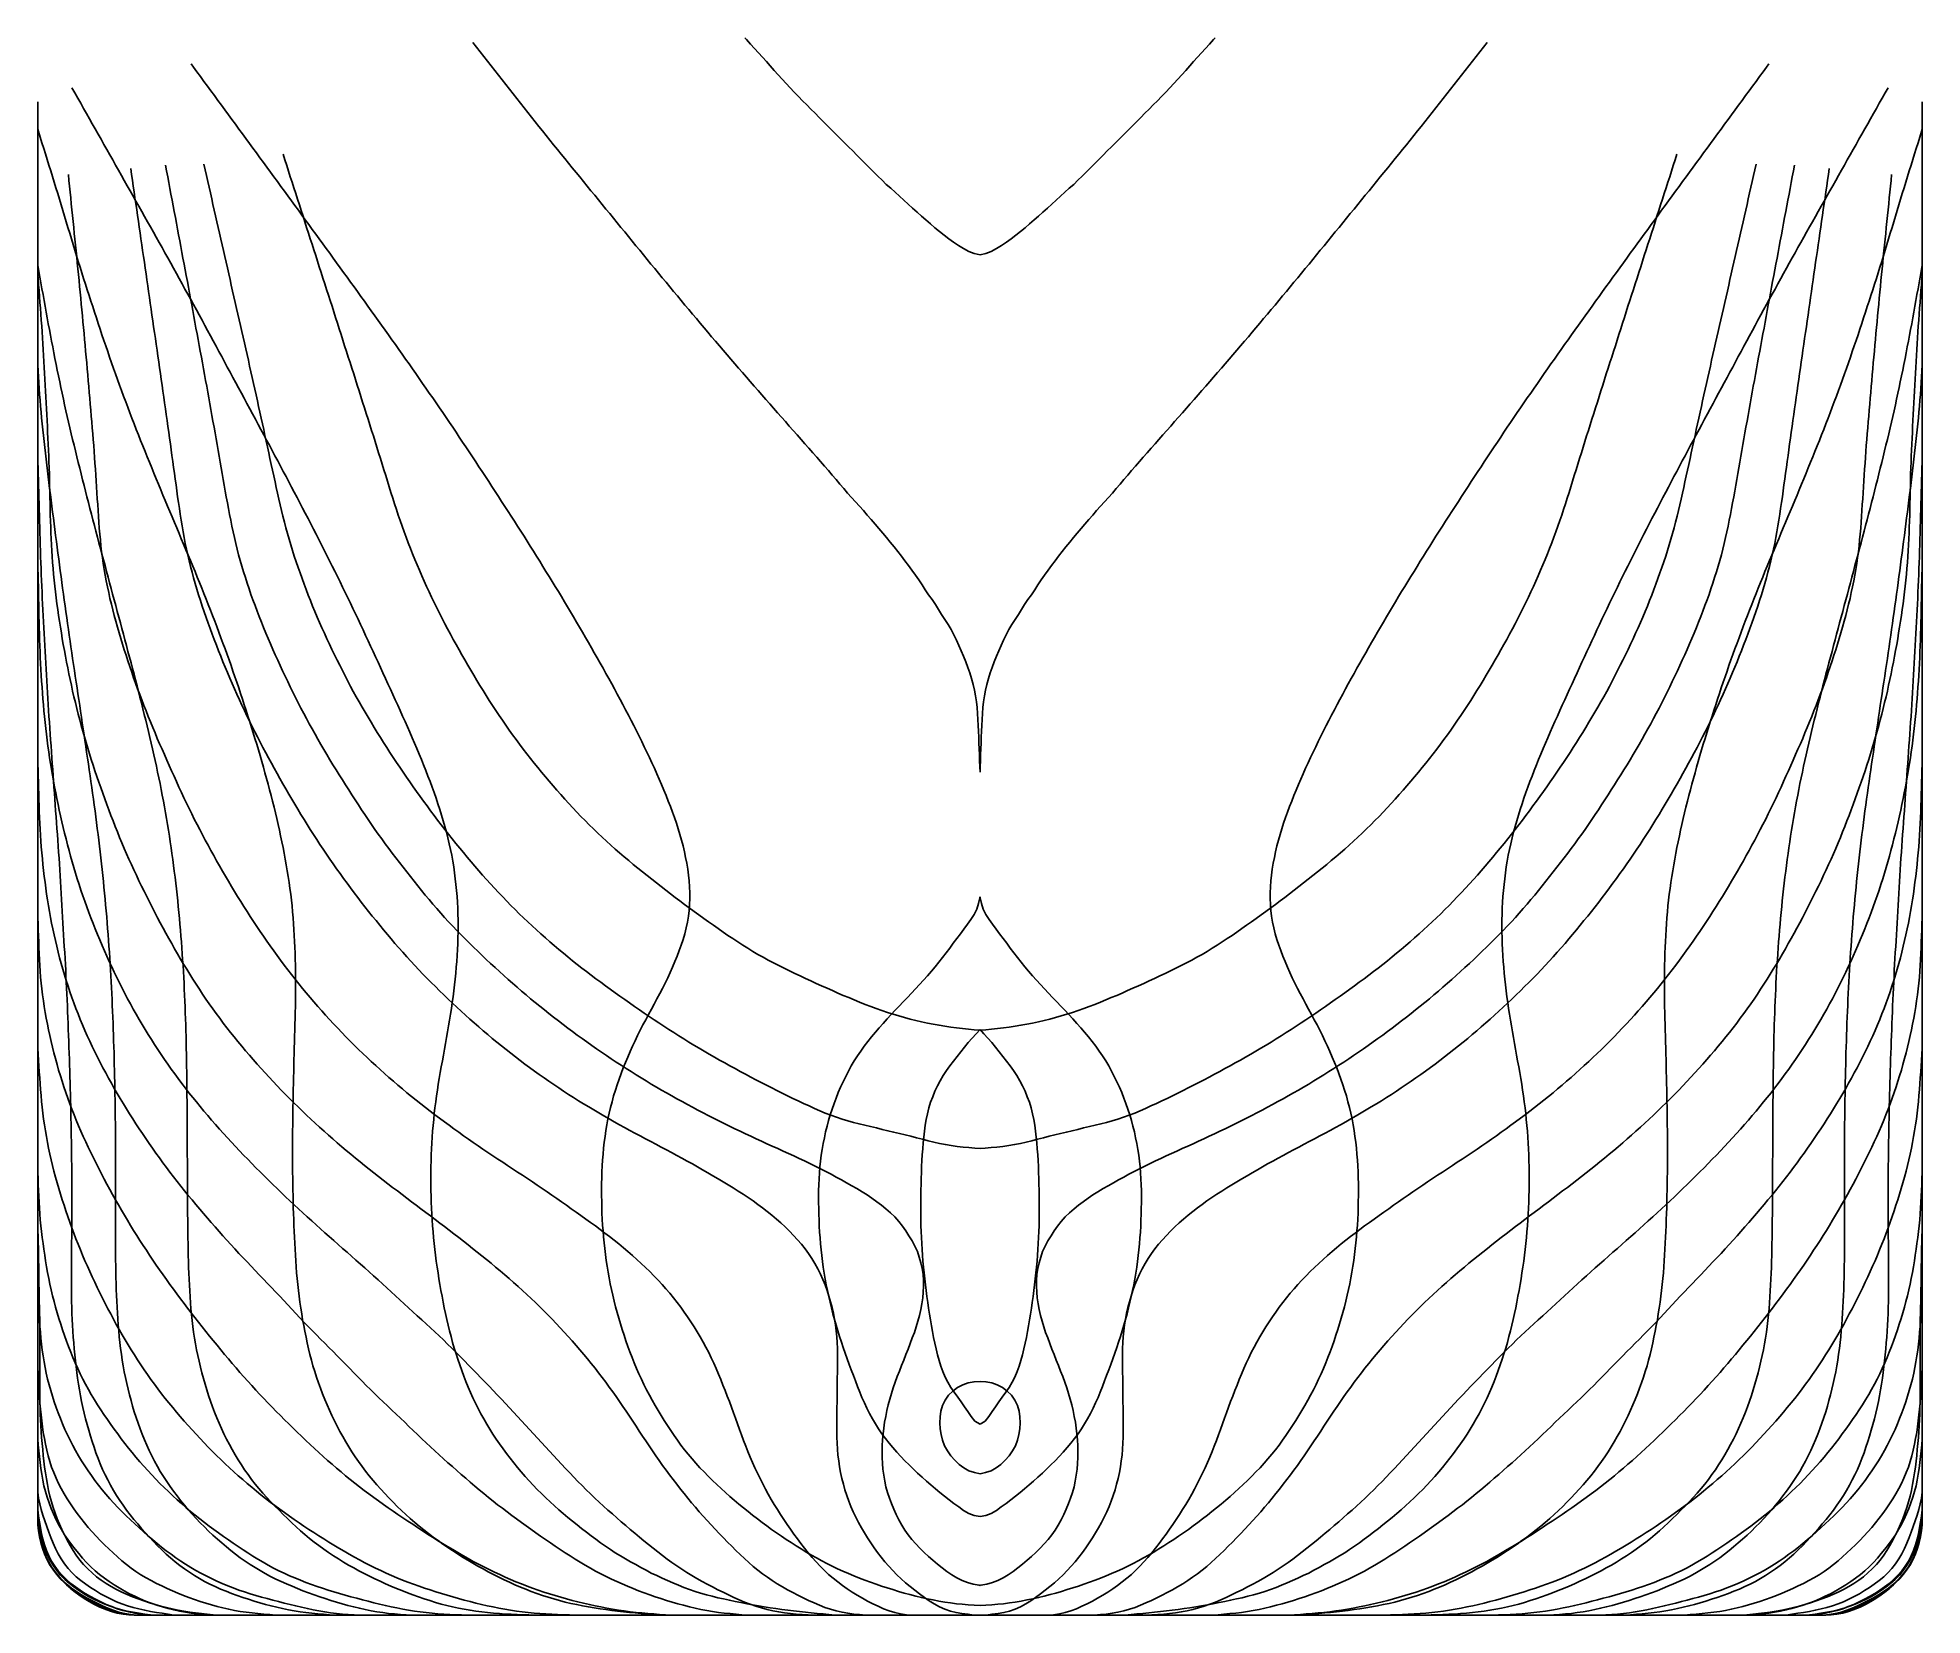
# Model space of a CAD drawing. Extents: x -15.9 to 15.9, y 0 to 26.7.
import ezdxf

# ---------------------------------------------------------------- set-up
doc = ezdxf.new("R2010")
doc.units = 0
doc.header["$MEASUREMENT"] = 0
doc.layers.add('Stations', color=7, linetype='Continuous')

msp = doc.modelspace()

# ---------------------------------------------------------------- linework, layer by layer
at = {"layer": 'Stations', "color": 135}
for points in [[(-8.56667, 26.57125), (-8.50512, 26.49243), (-8.44357, 26.41362), (-8.38202, 26.33481), (-8.32044, 26.25601), (-8.25885, 26.17723), (-8.19724, 26.09847), (-8.1356, 26.01972), (-8.07393, 25.941), (-8.01222, 25.86231), (-7.95046, 25.78365), (-7.88866, 25.70503), (-7.82679, 25.62645), (-7.76489, 25.54795), (-7.7029, 25.46947), (-7.64083, 25.39106), (-7.57867, 25.31272), (-7.51642, 25.23445), (-7.45406, 25.15626), (-7.39158, 25.07816), (-7.32899, 25.00014), (-7.2663, 24.92222), (-7.20351, 24.84438), (-7.14063, 24.76661), (-7.07767, 24.68893), (-7.01465, 24.6113), (-6.95155, 24.53373), (-6.88841, 24.4562), (-6.82523, 24.37871), (-6.76202, 24.30124), (-6.69879, 24.22378), (-6.63555, 24.14632), (-6.57232, 24.06886), (-6.5091, 23.99139), (-6.44588, 23.91391), (-6.38266, 23.83643), (-6.31944, 23.75895), (-6.25621, 23.68147), (-6.19298, 23.604), (-6.12974, 23.52654), (-6.06648, 23.44909), (-6.0032, 23.37165), (-5.9399, 23.29424), (-5.87658, 23.21684), (-5.81323, 23.13946), (-5.74985, 23.06211), (-5.68643, 22.98479), (-5.62297, 22.9075), (-5.55946, 22.83025), (-5.4959, 22.75303), (-5.43229, 22.67586), (-5.36861, 22.59873), (-5.30487, 22.52166), (-5.24111, 22.44471), (-5.17724, 22.36777), (-5.11329, 22.29088), (-5.04925, 22.21408), (-4.98513, 22.13734), (-4.92091, 22.06068), (-4.8566, 21.9841), (-4.79219, 21.90761), (-4.72767, 21.83119), (-4.66307, 21.75486), (-4.59839, 21.67859), (-4.53361, 21.6024), (-4.46876, 21.52627), (-4.40383, 21.4502), (-4.33883, 21.37419), (-4.27376, 21.29824), (-4.20861, 21.22234), (-4.1434, 21.14649), (-4.07812, 21.0707), (-4.01277, 20.99498), (-3.94734, 20.91936), (-3.88182, 20.84384), (-3.81621, 20.76842), (-3.7505, 20.69311), (-3.68469, 20.61788), (-3.61877, 20.5427), (-3.55278, 20.46759), (-3.48671, 20.39253), (-3.42059, 20.3175), (-3.35444, 20.2425), (-3.28827, 20.16752), (-3.22209, 20.09255), (-3.15592, 20.01758), (-3.08975, 19.9426), (-3.02361, 19.8676), (-2.95749, 19.79257), (-2.89142, 19.71751), (-2.82539, 19.64241), (-2.75944, 19.56724), (-2.69357, 19.49199), (-2.62782, 19.41663), (-2.56222, 19.34111), (-2.49683, 19.26534), (-2.43173, 19.18922), (-2.36707, 19.11302), (-2.30231, 19.03659), (-2.23703, 18.96082), (-2.17024, 18.88635), (-2.1029, 18.81257), (-2.03604, 18.73829), (-1.9698, 18.66344), (-1.90405, 18.58828), (-1.83855, 18.51276), (-1.77333, 18.43696), (-1.70837, 18.36089), (-1.6437, 18.2845), (-1.57954, 18.20793), (-1.5158, 18.13082), (-1.45273, 18.0532), (-1.39043, 17.97499), (-1.32894, 17.89616), (-1.26827, 17.8167), (-1.20834, 17.73663), (-1.14911, 17.65593), (-1.09081, 17.5747), (-1.03354, 17.49254), (-0.97819, 17.40909), (-0.9252, 17.32424), (-0.86958, 17.2412), (-0.81036, 17.16069), (-0.75218, 17.07944), (-0.69848, 16.99526), (-0.64831, 16.9087), (-0.59582, 16.82337), (-0.53823, 16.74175), (-0.48736, 16.65574), (-0.44181, 16.5668), (-0.39876, 16.47667), (-0.35707, 16.38577), (-0.31635, 16.29439), (-0.27696, 16.20239), (-0.23954, 16.10978), (-0.20476, 16.0159), (-0.17344, 15.92102), (-0.14492, 15.82507), (-0.1181, 15.72865), (-0.09329, 15.63179), (-0.07328, 15.53392), (-0.059, 15.43479), (-0.0486, 15.33528), (-0.04113, 15.23647), (-0.03558, 15.13644), (-0.03087, 15.03636), (-0.02655, 14.93647), (-0.02244, 14.83649), (-0.01848, 14.7366), (-0.01461, 14.63664), (-0.01081, 14.5367), (-0.00706, 14.43678), (-0.00334, 14.33684), (0, 14.24705)], [(0, 22.98709), (-0.09736, 23.00725), (-0.19072, 23.04327), (-0.27872, 23.09055), (-0.36389, 23.14307), (-0.4472, 23.1985), (-0.52848, 23.2567), (-0.60797, 23.31747), (-0.686, 23.38017), (-0.76291, 23.44423), (-0.83893, 23.50923), (-0.91436, 23.57488), (-0.98939, 23.64098), (-1.06414, 23.70741), (-1.13866, 23.77409), (-1.21301, 23.84097), (-1.28722, 23.90804), (-1.36129, 23.97521), (-1.4353, 24.04251), (-1.5091, 24.1097), (-1.58286, 24.17626), (-1.65491, 24.24629), (-1.72614, 24.31684), (-1.7971, 24.38733), (-1.86796, 24.45782), (-1.93888, 24.52843), (-2.00972, 24.59902), (-2.08053, 24.66963), (-2.15132, 24.74026), (-2.22209, 24.81091), (-2.29285, 24.88158), (-2.36358, 24.95225), (-2.43431, 25.02296), (-2.50502, 25.09368), (-2.5757, 25.16442), (-2.64636, 25.23519), (-2.71699, 25.30597), (-2.78757, 25.37681), (-2.8581, 25.44771), (-2.92848, 25.51872), (-2.99854, 25.58996), (-3.06807, 25.66168), (-3.13696, 25.73421), (-3.20519, 25.80739), (-3.27297, 25.88091), (-3.34058, 25.95471), (-3.40796, 26.02856), (-3.47529, 26.10256), (-3.54252, 26.17661), (-3.60967, 26.25069), (-3.67679, 26.32484), (-3.74388, 26.39901), (-3.81093, 26.47319), (-3.87798, 26.54739), (-3.94501, 26.6216), (-3.9746, 26.65435)], [(0, 22.98709), (0.09736, 23.00725), (0.19072, 23.04327), (0.27872, 23.09055), (0.36389, 23.14307), (0.4472, 23.1985), (0.52848, 23.2567), (0.60797, 23.31747), (0.686, 23.38017), (0.76291, 23.44423), (0.83893, 23.50923), (0.91436, 23.57488), (0.98939, 23.64098), (1.06414, 23.70741), (1.13866, 23.77409), (1.21301, 23.84097), (1.28722, 23.90804), (1.36129, 23.97521), (1.4353, 24.04251), (1.5091, 24.1097), (1.58286, 24.17626), (1.65491, 24.24629), (1.72614, 24.31684), (1.7971, 24.38733), (1.86796, 24.45782), (1.93888, 24.52843), (2.00972, 24.59902), (2.08053, 24.66963), (2.15132, 24.74026), (2.22209, 24.81091), (2.29285, 24.88158), (2.36358, 24.95225), (2.43431, 25.02296), (2.50502, 25.09368), (2.5757, 25.16442), (2.64636, 25.23519), (2.71699, 25.30597), (2.78757, 25.37681), (2.8581, 25.44771), (2.92848, 25.51872), (2.99854, 25.58996), (3.06807, 25.66168), (3.13696, 25.73421), (3.20519, 25.80739), (3.27297, 25.88091), (3.34058, 25.95471), (3.40796, 26.02856), (3.47529, 26.10256), (3.54252, 26.17661), (3.60967, 26.25069), (3.67679, 26.32484), (3.74388, 26.39901), (3.81093, 26.47319), (3.87798, 26.54739), (3.94501, 26.6216), (3.9746, 26.65435)], [(8.56667, 26.57125), (8.50512, 26.49243), (8.44357, 26.41362), (8.38202, 26.33481), (8.32044, 26.25601), (8.25885, 26.17723), (8.19724, 26.09847), (8.1356, 26.01972), (8.07393, 25.941), (8.01222, 25.86231), (7.95046, 25.78365), (7.88866, 25.70503), (7.82679, 25.62645), (7.76489, 25.54795), (7.7029, 25.46947), (7.64083, 25.39106), (7.57867, 25.31272), (7.51642, 25.23445), (7.45406, 25.15626), (7.39158, 25.07816), (7.32899, 25.00014), (7.2663, 24.92222), (7.20351, 24.84438), (7.14063, 24.76661), (7.07767, 24.68893), (7.01465, 24.6113), (6.95155, 24.53373), (6.88841, 24.4562), (6.82523, 24.37871), (6.76202, 24.30124), (6.69879, 24.22378), (6.63555, 24.14632), (6.57232, 24.06886), (6.5091, 23.99139), (6.44588, 23.91391), (6.38266, 23.83643), (6.31944, 23.75895), (6.25621, 23.68147), (6.19298, 23.604), (6.12974, 23.52654), (6.06648, 23.44909), (6.0032, 23.37165), (5.9399, 23.29424), (5.87658, 23.21684), (5.81323, 23.13946), (5.74985, 23.06211), (5.68643, 22.98479), (5.62297, 22.9075), (5.55946, 22.83025), (5.4959, 22.75303), (5.43229, 22.67586), (5.36861, 22.59873), (5.30487, 22.52166), (5.24111, 22.44471), (5.17724, 22.36777), (5.11329, 22.29088), (5.04925, 22.21408), (4.98513, 22.13734), (4.92091, 22.06068), (4.8566, 21.9841), (4.79219, 21.90761), (4.72767, 21.83119), (4.66307, 21.75486), (4.59839, 21.67859), (4.53361, 21.6024), (4.46876, 21.52627), (4.40383, 21.4502), (4.33883, 21.37419), (4.27376, 21.29824), (4.20861, 21.22234), (4.1434, 21.14649), (4.07812, 21.0707), (4.01277, 20.99498), (3.94734, 20.91936), (3.88182, 20.84384), (3.81621, 20.76842), (3.7505, 20.69311), (3.68469, 20.61788), (3.61877, 20.5427), (3.55278, 20.46759), (3.48671, 20.39253), (3.42059, 20.3175), (3.35444, 20.2425), (3.28827, 20.16752), (3.22209, 20.09255), (3.15592, 20.01758), (3.08975, 19.9426), (3.02361, 19.8676), (2.95749, 19.79257), (2.89142, 19.71751), (2.82539, 19.64241), (2.75944, 19.56724), (2.69357, 19.49199), (2.62782, 19.41663), (2.56222, 19.34111), (2.49683, 19.26534), (2.43173, 19.18922), (2.36707, 19.11302), (2.30231, 19.03659), (2.23703, 18.96082), (2.17024, 18.88635), (2.1029, 18.81257), (2.03604, 18.73829), (1.9698, 18.66344), (1.90405, 18.58828), (1.83855, 18.51276), (1.77333, 18.43696), (1.70837, 18.36089), (1.6437, 18.2845), (1.57954, 18.20793), (1.5158, 18.13082), (1.45273, 18.0532), (1.39043, 17.97499), (1.32894, 17.89616), (1.26827, 17.8167), (1.20834, 17.73663), (1.14911, 17.65593), (1.09081, 17.5747), (1.03354, 17.49254), (0.97819, 17.40909), (0.9252, 17.32424), (0.86958, 17.2412), (0.81036, 17.16069), (0.75218, 17.07944), (0.69848, 16.99526), (0.64831, 16.9087), (0.59582, 16.82337), (0.53823, 16.74175), (0.48736, 16.65574), (0.44181, 16.5668), (0.39876, 16.47667), (0.35707, 16.38577), (0.31635, 16.29439), (0.27696, 16.20239), (0.23954, 16.10978), (0.20476, 16.0159), (0.17344, 15.92102), (0.14492, 15.82507), (0.1181, 15.72865), (0.09329, 15.63179), (0.07328, 15.53392), (0.059, 15.43479), (0.0486, 15.33528), (0.04113, 15.23647), (0.03558, 15.13644), (0.03087, 15.03636), (0.02655, 14.93647), (0.02244, 14.83649), (0.01848, 14.7366), (0.01461, 14.63664), (0.01081, 14.5367), (0.00706, 14.43678), (0.00334, 14.33684), (0, 14.24705)], [(0, 0.16352), (-0.09956, 0.17049), (-0.19934, 0.17799), (-0.2989, 0.18648), (-0.39842, 0.19661), (-0.49745, 0.20937), (-0.59621, 0.22433), (-0.69495, 0.24155), (-0.79332, 0.26048), (-0.89131, 0.27996), (-0.98915, 0.30007), (-1.08621, 0.32306), (-1.18308, 0.34944), (-1.27936, 0.37659), (-1.37538, 0.40459), (-1.47113, 0.43359), (-1.56648, 0.46361), (-1.66157, 0.49468), (-1.75629, 0.52679), (-1.85063, 0.55996), (-1.94457, 0.59423), (-2.03808, 0.62969), (-2.13108, 0.66645), (-2.2235, 0.70464), (-2.31526, 0.7444), (-2.40627, 0.78584), (-2.49643, 0.82909), (-2.58571, 0.87413), (-2.67415, 0.92081), (-2.76179, 0.96897), (-2.84867, 1.01849), (-2.93486, 1.06921), (-3.02039, 1.12101), (-3.10533, 1.1738), (-3.18965, 1.22756), (-3.27336, 1.28227), (-3.35644, 1.33793), (-3.43888, 1.39454), (-3.52066, 1.45209), (-3.60178, 1.51058), (-3.68223, 1.56998), (-3.76201, 1.63027), (-3.84113, 1.69144), (-3.91958, 1.75345), (-3.99737, 1.81629), (-4.07449, 1.87995), (-4.15092, 1.94444), (-4.22663, 2.00977), (-4.30156, 2.07597), (-4.37566, 2.14307), (-4.44893, 2.21117), (-4.5212, 2.28026), (-4.5924, 2.35042), (-4.66251, 2.42181), (-4.73129, 2.49437), (-4.7987, 2.56819), (-4.86463, 2.6433), (-4.92899, 2.71974), (-4.99184, 2.79769), (-5.05284, 2.87688), (-5.11207, 2.95738), (-5.1695, 3.03915), (-5.22539, 3.12226), (-5.27985, 3.20609), (-5.33344, 3.29049), (-5.3863, 3.37533), (-5.43821, 3.46076), (-5.4889, 3.54691), (-5.53836, 3.63403), (-5.58633, 3.72175), (-5.63287, 3.81024), (-5.67793, 3.8995), (-5.72144, 3.98953), (-5.76335, 4.08031), (-5.80363, 4.17184), (-5.84227, 4.26407), (-5.87935, 4.35694), (-5.91502, 4.45036), (-5.94938, 4.54426), (-5.98247, 4.63861), (-6.01435, 4.73337), (-6.04505, 4.82852), (-6.07457, 4.92403), (-6.10295, 5.01987), (-6.13027, 5.11627), (-6.15639, 5.21276), (-6.18133, 5.30955), (-6.20496, 5.40666), (-6.22716, 5.50412), (-6.24786, 5.6019), (-6.26708, 5.70025), (-6.2847, 5.79867), (-6.3008, 5.89736), (-6.31543, 5.99628), (-6.32875, 6.09539), (-6.34086, 6.19467), (-6.3517, 6.29409), (-6.36122, 6.39365), (-6.36943, 6.49333), (-6.37637, 6.59311), (-6.38205, 6.69273), (-6.38651, 6.79267), (-6.38978, 6.89265), (-6.39191, 6.99266), (-6.39303, 7.09269), (-6.39321, 7.19272), (-6.39236, 7.29275), (-6.39035, 7.39275), (-6.38703, 7.49271), (-6.3823, 7.59262), (-6.37611, 7.69243), (-6.36837, 7.79214), (-6.35902, 7.89171), (-6.34799, 7.99111), (-6.33524, 8.09009), (-6.32063, 8.18903), (-6.3041, 8.28766), (-6.28552, 8.38593), (-6.26479, 8.48377), (-6.2419, 8.58111), (-6.21691, 8.67795), (-6.18991, 8.77425), (-6.16098, 8.87), (-6.13021, 8.96516), (-6.09765, 9.05974), (-6.06339, 9.15371), (-6.02752, 9.24708), (-5.99015, 9.33986), (-5.95144, 9.43208), (-5.91149, 9.52377), (-5.87041, 9.61496), (-5.82817, 9.70562), (-5.78484, 9.79555), (-5.74022, 9.8851), (-5.69441, 9.97404), (-5.64763, 10.06244), (-5.60023, 10.15052), (-5.55255, 10.23845), (-5.50492, 10.3264), (-5.45766, 10.41453), (-5.41098, 10.50298), (-5.36506, 10.59182), (-5.32008, 10.68115), (-5.27621, 10.77102), (-5.23364, 10.8615), (-5.19254, 10.95267), (-5.15311, 11.04457), (-5.11554, 11.13725), (-5.08003, 11.23074), (-5.0468, 11.32505), (-5.01608, 11.42021), (-4.98823, 11.51626), (-4.96364, 11.61318), (-4.94273, 11.71097), (-4.92594, 11.80953), (-4.91366, 11.90877), (-4.90589, 12.00847), (-4.90235, 12.10841), (-4.90275, 12.20841), (-4.9068, 12.30833), (-4.91419, 12.40806), (-4.92467, 12.50751), (-4.93807, 12.60662), (-4.95422, 12.70531), (-4.97294, 12.80355), (-4.99408, 12.90129), (-5.01747, 12.99853), (-5.04291, 13.0951), (-5.07032, 13.19129), (-5.0995, 13.28695), (-5.13032, 13.3821), (-5.16263, 13.47675), (-5.19631, 13.57093), (-5.23123, 13.66465), (-5.26729, 13.75794), (-5.30438, 13.85082), (-5.34241, 13.94332), (-5.38127, 14.03547), (-5.42087, 14.1273), (-5.46115, 14.21884), (-5.50207, 14.31009), (-5.5436, 14.40108), (-5.5857, 14.49179), (-5.62835, 14.58224), (-5.67154, 14.67244), (-5.71523, 14.76239), (-5.75941, 14.85211), (-5.80405, 14.9416), (-5.84912, 15.03086), (-5.89462, 15.11992), (-5.94051, 15.20878), (-5.98677, 15.29744), (-6.03338, 15.38591), (-6.08034, 15.47421), (-6.12761, 15.56233), (-6.17519, 15.65029), (-6.22307, 15.73807), (-6.27124, 15.82572), (-6.31969, 15.9132), (-6.36841, 16.00053), (-6.41738, 16.08772), (-6.46659, 16.17477), (-6.51604, 16.26169), (-6.56571, 16.34849), (-6.61559, 16.43517), (-6.66565, 16.52173), (-6.71589, 16.60818), (-6.76632, 16.69455), (-6.81689, 16.78079), (-6.86765, 16.86696), (-6.91858, 16.953), (-6.9697, 17.03895), (-7.021, 17.12478), (-7.07248, 17.21049), (-7.12416, 17.29609), (-7.17602, 17.38158), (-7.22808, 17.46696), (-7.2803, 17.55222), (-7.33271, 17.63737), (-7.38529, 17.72242), (-7.43803, 17.80737), (-7.49094, 17.89222), (-7.5441, 17.97712), (-7.59733, 18.06178), (-7.6507, 18.14634), (-7.70422, 18.23081), (-7.75789, 18.31519), (-7.81169, 18.39948), (-7.86562, 18.48369), (-7.91967, 18.56783), (-7.97382, 18.6519), (-8.02805, 18.73591), (-8.08237, 18.81988), (-8.13675, 18.9038), (-8.1912, 18.98769), (-8.2457, 19.07151), (-8.30029, 19.1553), (-8.35499, 19.23903), (-8.40979, 19.32268), (-8.4647, 19.40626), (-8.51975, 19.48975), (-8.57494, 19.57316), (-8.63026, 19.65648), (-8.68571, 19.7397), (-8.7413, 19.82284), (-8.79701, 19.90589), (-8.85287, 19.98885), (-8.90884, 20.07172), (-8.96486, 20.15438), (-9.0211, 20.23711), (-9.07745, 20.31974), (-9.13393, 20.40229), (-9.19051, 20.48476), (-9.24721, 20.56716), (-9.30402, 20.64948), (-9.36093, 20.73172), (-9.41794, 20.81389), (-9.47506, 20.896), (-9.53227, 20.97803), (-9.58957, 21.05999), (-9.64697, 21.14189), (-9.70447, 21.22372), (-9.76204, 21.30548), (-9.81966, 21.38711), (-9.87742, 21.46876), (-9.93527, 21.55036), (-9.9932, 21.6319), (-10.05121, 21.71337), (-10.10929, 21.79479), (-10.16744, 21.87615), (-10.22567, 21.95748), (-10.28395, 22.03875), (-10.34229, 22.11998), (-10.40068, 22.20117), (-10.45911, 22.28232), (-10.5176, 22.36344), (-10.57613, 22.44453), (-10.63467, 22.52555), (-10.69328, 22.60659), (-10.75192, 22.68761), (-10.81059, 22.7686), (-10.86929, 22.84957), (-10.92802, 22.93051), (-10.98677, 23.01144), (-11.04555, 23.09235), (-11.10436, 23.17324), (-11.16319, 23.2541), (-11.22204, 23.33496), (-11.28091, 23.41579), (-11.33981, 23.49662), (-11.39872, 23.57742), (-11.45766, 23.65821), (-11.51662, 23.73899), (-11.57559, 23.81977), (-11.63458, 23.90051), (-11.69358, 23.98124), (-11.7526, 24.06197), (-11.81164, 24.14268), (-11.87069, 24.22339), (-11.92975, 24.30409), (-11.98883, 24.38478), (-12.04791, 24.46545), (-12.10702, 24.54614), (-12.16613, 24.6268), (-12.22526, 24.70746), (-12.28438, 24.7881), (-12.34352, 24.86875), (-12.40267, 24.94939), (-12.46182, 25.03002), (-12.52099, 25.11066), (-12.58014, 25.19126), (-12.63932, 25.27188), (-12.6985, 25.3525), (-12.75768, 25.43311), (-12.81687, 25.51371), (-12.87606, 25.59432), (-12.93526, 25.67492), (-12.99446, 25.75552), (-13.05366, 25.83611), (-13.11286, 25.91671), (-13.17206, 25.9973), (-13.23127, 26.07791), (-13.29048, 26.15849), (-13.3283, 26.20998)], [(0, 0.16352), (0.09956, 0.17049), (0.19934, 0.17799), (0.2989, 0.18648), (0.39842, 0.19661), (0.49745, 0.20937), (0.59621, 0.22433), (0.69495, 0.24155), (0.79332, 0.26048), (0.89131, 0.27996), (0.98915, 0.30007), (1.08621, 0.32306), (1.18308, 0.34944), (1.27936, 0.37659), (1.37538, 0.40459), (1.47113, 0.43359), (1.56648, 0.46361), (1.66157, 0.49468), (1.75629, 0.52679), (1.85063, 0.55996), (1.94457, 0.59423), (2.03808, 0.62969), (2.13108, 0.66645), (2.2235, 0.70464), (2.31526, 0.7444), (2.40627, 0.78584), (2.49643, 0.82909), (2.58571, 0.87413), (2.67415, 0.92081), (2.76179, 0.96897), (2.84867, 1.01849), (2.93486, 1.06921), (3.02039, 1.12101), (3.10533, 1.1738), (3.18965, 1.22756), (3.27336, 1.28227), (3.35644, 1.33793), (3.43888, 1.39454), (3.52066, 1.45209), (3.60178, 1.51058), (3.68223, 1.56998), (3.76201, 1.63027), (3.84113, 1.69144), (3.91958, 1.75345), (3.99737, 1.81629), (4.07449, 1.87995), (4.15092, 1.94444), (4.22663, 2.00977), (4.30156, 2.07597), (4.37566, 2.14307), (4.44893, 2.21117), (4.5212, 2.28026), (4.5924, 2.35042), (4.66251, 2.42181), (4.73129, 2.49437), (4.7987, 2.56819), (4.86463, 2.6433), (4.92899, 2.71974), (4.99184, 2.79769), (5.05284, 2.87688), (5.11207, 2.95738), (5.1695, 3.03915), (5.22539, 3.12226), (5.27985, 3.20609), (5.33344, 3.29049), (5.3863, 3.37533), (5.43821, 3.46076), (5.4889, 3.54691), (5.53836, 3.63403), (5.58633, 3.72175), (5.63287, 3.81024), (5.67793, 3.8995), (5.72144, 3.98953), (5.76335, 4.08031), (5.80363, 4.17184), (5.84227, 4.26407), (5.87935, 4.35694), (5.91502, 4.45036), (5.94938, 4.54426), (5.98247, 4.63861), (6.01435, 4.73337), (6.04505, 4.82852), (6.07457, 4.92403), (6.10295, 5.01987), (6.13027, 5.11627), (6.15639, 5.21276), (6.18133, 5.30955), (6.20496, 5.40666), (6.22716, 5.50412), (6.24786, 5.6019), (6.26708, 5.70025), (6.2847, 5.79867), (6.3008, 5.89736), (6.31543, 5.99628), (6.32875, 6.09539), (6.34086, 6.19467), (6.3517, 6.29409), (6.36122, 6.39365), (6.36943, 6.49333), (6.37637, 6.59311), (6.38205, 6.69273), (6.38651, 6.79267), (6.38978, 6.89265), (6.39191, 6.99266), (6.39303, 7.09269), (6.39321, 7.19272), (6.39236, 7.29275), (6.39035, 7.39275), (6.38703, 7.49271), (6.3823, 7.59262), (6.37611, 7.69243), (6.36837, 7.79214), (6.35902, 7.89171), (6.34799, 7.99111), (6.33524, 8.09009), (6.32063, 8.18903), (6.3041, 8.28766), (6.28552, 8.38593), (6.26479, 8.48377), (6.2419, 8.58111), (6.21691, 8.67795), (6.18991, 8.77425), (6.16098, 8.87), (6.13021, 8.96516), (6.09765, 9.05974), (6.06339, 9.15371), (6.02752, 9.24708), (5.99015, 9.33986), (5.95144, 9.43208), (5.91149, 9.52377), (5.87041, 9.61496), (5.82817, 9.70562), (5.78484, 9.79555), (5.74022, 9.8851), (5.69441, 9.97404), (5.64763, 10.06244), (5.60023, 10.15052), (5.55255, 10.23845), (5.50492, 10.3264), (5.45766, 10.41453), (5.41098, 10.50298), (5.36506, 10.59182), (5.32008, 10.68115), (5.27621, 10.77102), (5.23364, 10.8615), (5.19254, 10.95267), (5.15311, 11.04457), (5.11554, 11.13725), (5.08003, 11.23074), (5.0468, 11.32505), (5.01608, 11.42021), (4.98823, 11.51626), (4.96364, 11.61318), (4.94273, 11.71097), (4.92594, 11.80953), (4.91366, 11.90877), (4.90589, 12.00847), (4.90235, 12.10841), (4.90275, 12.20841), (4.9068, 12.30833), (4.91419, 12.40806), (4.92467, 12.50751), (4.93807, 12.60662), (4.95422, 12.70531), (4.97294, 12.80355), (4.99408, 12.90129), (5.01747, 12.99853), (5.04291, 13.0951), (5.07032, 13.19129), (5.0995, 13.28695), (5.13032, 13.3821), (5.16263, 13.47675), (5.19631, 13.57093), (5.23123, 13.66465), (5.26729, 13.75794), (5.30438, 13.85082), (5.34241, 13.94332), (5.38127, 14.03547), (5.42087, 14.1273), (5.46115, 14.21884), (5.50207, 14.31009), (5.5436, 14.40108), (5.5857, 14.49179), (5.62835, 14.58224), (5.67154, 14.67244), (5.71523, 14.76239), (5.75941, 14.85211), (5.80405, 14.9416), (5.84912, 15.03086), (5.89462, 15.11992), (5.94051, 15.20878), (5.98677, 15.29744), (6.03338, 15.38591), (6.08034, 15.47421), (6.12761, 15.56233), (6.17519, 15.65029), (6.22307, 15.73807), (6.27124, 15.82572), (6.31969, 15.9132), (6.36841, 16.00053), (6.41738, 16.08772), (6.46659, 16.17477), (6.51604, 16.26169), (6.56571, 16.34849), (6.61559, 16.43517), (6.66565, 16.52173), (6.71589, 16.60818), (6.76632, 16.69455), (6.81689, 16.78079), (6.86765, 16.86696), (6.91858, 16.953), (6.9697, 17.03895), (7.021, 17.12478), (7.07248, 17.21049), (7.12416, 17.29609), (7.17602, 17.38158), (7.22808, 17.46696), (7.2803, 17.55222), (7.33271, 17.63737), (7.38529, 17.72242), (7.43803, 17.80737), (7.49094, 17.89222), (7.5441, 17.97712), (7.59733, 18.06178), (7.6507, 18.14634), (7.70422, 18.23081), (7.75789, 18.31519), (7.81169, 18.39948), (7.86562, 18.48369), (7.91967, 18.56783), (7.97382, 18.6519), (8.02805, 18.73591), (8.08237, 18.81988), (8.13675, 18.9038), (8.1912, 18.98769), (8.2457, 19.07151), (8.30029, 19.1553), (8.35499, 19.23903), (8.40979, 19.32268), (8.4647, 19.40626), (8.51975, 19.48975), (8.57494, 19.57316), (8.63026, 19.65648), (8.68571, 19.7397), (8.7413, 19.82284), (8.79701, 19.90589), (8.85287, 19.98885), (8.90884, 20.07172), (8.96486, 20.15438), (9.0211, 20.23711), (9.07745, 20.31974), (9.13393, 20.40229), (9.19051, 20.48476), (9.24721, 20.56716), (9.30402, 20.64948), (9.36093, 20.73172), (9.41794, 20.81389), (9.47506, 20.896), (9.53227, 20.97803), (9.58957, 21.05999), (9.64697, 21.14189), (9.70447, 21.22372), (9.76204, 21.30548), (9.81966, 21.38711), (9.87742, 21.46876), (9.93527, 21.55036), (9.9932, 21.6319), (10.05121, 21.71337), (10.10929, 21.79479), (10.16744, 21.87615), (10.22567, 21.95748), (10.28395, 22.03875), (10.34229, 22.11998), (10.40068, 22.20117), (10.45911, 22.28232), (10.5176, 22.36344), (10.57613, 22.44453), (10.63467, 22.52555), (10.69328, 22.60659), (10.75192, 22.68761), (10.81059, 22.7686), (10.86929, 22.84957), (10.92802, 22.93051), (10.98677, 23.01144), (11.04555, 23.09235), (11.10436, 23.17324), (11.16319, 23.2541), (11.22204, 23.33496), (11.28091, 23.41579), (11.33981, 23.49662), (11.39872, 23.57742), (11.45766, 23.65821), (11.51662, 23.73899), (11.57559, 23.81977), (11.63458, 23.90051), (11.69358, 23.98124), (11.7526, 24.06197), (11.81164, 24.14268), (11.87069, 24.22339), (11.92975, 24.30409), (11.98883, 24.38478), (12.04791, 24.46545), (12.10702, 24.54614), (12.16613, 24.6268), (12.22526, 24.70746), (12.28438, 24.7881), (12.34352, 24.86875), (12.40267, 24.94939), (12.46182, 25.03002), (12.52099, 25.11066), (12.58014, 25.19126), (12.63932, 25.27188), (12.6985, 25.3525), (12.75768, 25.43311), (12.81687, 25.51371), (12.87606, 25.59432), (12.93526, 25.67492), (12.99446, 25.75552), (13.05366, 25.83611), (13.11286, 25.91671), (13.17206, 25.9973), (13.23127, 26.07791), (13.29048, 26.15849), (13.3283, 26.20998)], [(-15.3421, 25.8084), (-15.29288, 25.72135), (-15.24366, 25.6343), (-15.19444, 25.54725), (-15.14523, 25.46019), (-15.09603, 25.37313), (-15.04683, 25.28607), (-14.99765, 25.19901), (-14.94848, 25.11195), (-14.8993, 25.02485), (-14.85015, 24.93776), (-14.80101, 24.85067), (-14.75188, 24.76356), (-14.70276, 24.67645), (-14.65366, 24.58933), (-14.60457, 24.50221), (-14.55549, 24.41508), (-14.50641, 24.32795), (-14.45734, 24.24082), (-14.40826, 24.15369), (-14.35917, 24.06656), (-14.31007, 23.97943), (-14.26095, 23.89232), (-14.21175, 23.80513), (-14.1625, 23.71796), (-14.11318, 23.63091), (-14.06349, 23.54382), (-14.01423, 23.45796), (-13.965, 23.37059), (-13.91614, 23.28324), (-13.86744, 23.19587), (-13.81883, 23.10846), (-13.77028, 23.02102), (-13.72177, 22.93353), (-13.67334, 22.84605), (-13.62494, 22.75853), (-13.5766, 22.67099), (-13.5283, 22.58343), (-13.48005, 22.49583), (-13.43185, 22.40821), (-13.38372, 22.32055), (-13.33566, 22.23286), (-13.28767, 22.14513), (-13.23976, 22.05735), (-13.19193, 21.96953), (-13.14417, 21.88166), (-13.09648, 21.79377), (-13.04886, 21.70583), (-13.0013, 21.61786), (-12.95378, 21.52987), (-12.90631, 21.44185), (-12.85885, 21.35382), (-12.81141, 21.26579), (-12.76396, 21.17776), (-12.7165, 21.08975), (-12.66903, 21.00173), (-12.62155, 20.91372), (-12.57408, 20.8257), (-12.52661, 20.73769), (-12.47915, 20.64966), (-12.43171, 20.56163), (-12.38429, 20.47358), (-12.3369, 20.3855), (-12.28954, 20.29741), (-12.24225, 20.20933), (-12.19499, 20.1212), (-12.14777, 20.03305), (-12.10059, 19.94486), (-12.05347, 19.85666), (-12.00639, 19.76842), (-11.95935, 19.68017), (-11.91236, 19.59188), (-11.86542, 19.50357), (-11.81852, 19.41524), (-11.77166, 19.32689), (-11.72486, 19.2385), (-11.67811, 19.15008), (-11.63143, 19.06163), (-11.58482, 18.97314), (-11.53835, 18.88471), (-11.4919, 18.79614), (-11.44556, 18.70752), (-11.39931, 18.61884), (-11.35319, 18.53012), (-11.30718, 18.44132), (-11.26131, 18.35245), (-11.21559, 18.26351), (-11.17003, 18.17449), (-11.12463, 18.08537), (-11.07942, 17.99617), (-11.0344, 17.90687), (-10.98957, 17.81748), (-10.94493, 17.72799), (-10.90047, 17.63841), (-10.85619, 17.54874), (-10.8121, 17.45898), (-10.76819, 17.36914), (-10.72445, 17.2792), (-10.6809, 17.18919), (-10.63751, 17.0991), (-10.59428, 17.00891), (-10.55122, 16.91866), (-10.50832, 16.82834), (-10.46557, 16.73794), (-10.42296, 16.64746), (-10.38052, 16.55693), (-10.33821, 16.46632), (-10.29605, 16.37564), (-10.25403, 16.28491), (-10.21214, 16.1941), (-10.17038, 16.10325), (-10.1287, 16.01235), (-10.08708, 15.92142), (-10.0455, 15.83048), (-10.00387, 15.73942), (-9.96227, 15.6485), (-9.92065, 15.55759), (-9.87904, 15.46667), (-9.83751, 15.37572), (-9.79611, 15.2847), (-9.75489, 15.1936), (-9.71391, 15.10238), (-9.67324, 15.01102), (-9.63291, 14.91951), (-9.59297, 14.82783), (-9.55345, 14.73597), (-9.5144, 14.64392), (-9.47584, 14.55164), (-9.43783, 14.45915), (-9.40039, 14.36642), (-9.36357, 14.27345), (-9.32742, 14.18021), (-9.29196, 14.0867), (-9.25726, 13.99291), (-9.22334, 13.89883), (-9.19028, 13.80445), (-9.1581, 13.70976), (-9.12687, 13.61476), (-9.0967, 13.51941), (-9.06771, 13.42369), (-9.04002, 13.32759), (-9.0138, 13.23119), (-8.98911, 13.13427), (-8.96615, 13.03694), (-8.945, 12.93921), (-8.92564, 12.84109), (-8.90802, 12.74264), (-8.8921, 12.64392), (-8.87782, 12.54494), (-8.86513, 12.44574), (-8.85397, 12.34636), (-8.84433, 12.24683), (-8.83617, 12.14715), (-8.82951, 12.04737), (-8.82431, 11.94748), (-8.82058, 11.84755), (-8.8183, 11.74757), (-8.81744, 11.64756), (-8.81796, 11.54755), (-8.81982, 11.44755), (-8.823, 11.34759), (-8.82743, 11.24767), (-8.83309, 11.14783), (-8.83992, 11.04804), (-8.84787, 10.94833), (-8.85687, 10.84889), (-8.86689, 10.74938), (-8.87786, 10.64997), (-8.88974, 10.55067), (-8.90249, 10.45148), (-8.91606, 10.3524), (-8.93042, 10.25343), (-8.94552, 10.15456), (-8.9613, 10.05579), (-8.97766, 9.95713), (-8.99454, 9.85856), (-9.01184, 9.76003), (-9.02945, 9.66158), (-9.0473, 9.56317), (-9.06527, 9.46478), (-9.08326, 9.36639), (-9.10117, 9.26799), (-9.11884, 9.16954), (-9.13601, 9.07121), (-9.15253, 8.97257), (-9.16811, 8.87378), (-9.18255, 8.77482), (-9.19588, 8.6757), (-9.20815, 8.57645), (-9.21944, 8.47708), (-9.22979, 8.3776), (-9.23919, 8.27803), (-9.24761, 8.17838), (-9.25503, 8.07864), (-9.26144, 7.97883), (-9.26684, 7.87896), (-9.27124, 7.77903), (-9.27464, 7.67907), (-9.27706, 7.57908), (-9.27851, 7.47907), (-9.27901, 7.37906), (-9.27855, 7.27902), (-9.27715, 7.17922), (-9.27478, 7.07924), (-9.27145, 6.97928), (-9.26715, 6.87936), (-9.2619, 6.77948), (-9.25569, 6.67964), (-9.24853, 6.57988), (-9.2404, 6.48019), (-9.23133, 6.38057), (-9.22133, 6.28102), (-9.21041, 6.18158), (-9.19857, 6.08224), (-9.18579, 5.98328), (-9.17199, 5.88423), (-9.1572, 5.78531), (-9.14146, 5.68654), (-9.12478, 5.58794), (-9.1072, 5.48951), (-9.08887, 5.3912), (-9.06992, 5.29277), (-9.0504, 5.19473), (-9.02999, 5.09688), (-9.00852, 4.99925), (-8.98588, 4.90189), (-8.96201, 4.80482), (-8.93681, 4.70808), (-8.9102, 4.6115), (-8.8823, 4.51555), (-8.85306, 4.41998), (-8.82246, 4.32481), (-8.79049, 4.23009), (-8.75712, 4.13585), (-8.72229, 4.04213), (-8.6859, 3.94878), (-8.64805, 3.85626), (-8.6086, 3.7644), (-8.56749, 3.67327), (-8.52457, 3.58295), (-8.47978, 3.49356), (-8.4331, 3.40516), (-8.38458, 3.31775), (-8.33425, 3.23134), (-8.28221, 3.146), (-8.2284, 3.06152), (-8.1731, 2.97824), (-8.11629, 2.89601), (-8.05803, 2.81476), (-7.99852, 2.73445), (-7.9378, 2.65479), (-7.87621, 2.57609), (-7.81347, 2.4983), (-7.74943, 2.42156), (-7.684, 2.34598), (-7.6171, 2.27149), (-7.54902, 2.19835), (-7.47965, 2.12638), (-7.40899, 2.05549), (-7.33732, 1.98587), (-7.26461, 1.91738), (-7.19077, 1.84987), (-7.11603, 1.78346), (-7.04038, 1.71805), (-6.96391, 1.65359), (-6.88667, 1.59005), (-6.80875, 1.52738), (-6.73016, 1.46552), (-6.65098, 1.40446), (-6.5712, 1.34415), (-6.49085, 1.28461), (-6.40984, 1.22598), (-6.32799, 1.16853), (-6.24515, 1.11252), (-6.16121, 1.05814), (-6.07617, 1.00554), (-5.99003, 0.95473), (-5.90309, 0.90532), (-5.8156, 0.85686), (-5.72783, 0.80899), (-5.64012, 0.76115), (-5.5535, 0.71223), (-5.46213, 0.67107), (-5.37062, 0.63008), (-5.27932, 0.58904), (-5.18779, 0.54877), (-5.09575, 0.50964), (-5.00304, 0.47212), (-4.90949, 0.43684), (-4.81495, 0.40422), (-4.71955, 0.37424), (-4.62339, 0.34672), (-4.52667, 0.32138), (-4.42949, 0.29781), (-4.33199, 0.27555), (-4.23431, 0.25417), (-4.13647, 0.23357), (-4.03843, 0.21378), (-3.94023, 0.19482), (-3.84188, 0.17673), (-3.74335, 0.15956), (-3.64469, 0.14335), (-3.54585, 0.12812), (-3.44687, 0.1138), (-3.3478, 0.10033), (-3.24859, 0.08761), (-3.14931, 0.07558), (-3.04997, 0.06413), (-2.95058, 0.05318), (-2.85112, 0.04265), (-2.75164, 0.03246), (-2.65213, 0.02253), (-2.5526, 0.01278), (-2.45306, 0.00313), (-2.42069, 0), (-2.35312, 0), (-2.25312, 0), (-2.15312, 0), (-2.05312, 0), (-1.95311, 0), (-1.85311, 0), (-1.75311, 0), (-1.65308, 0), (-1.55311, 0), (-1.45309, 0), (-1.35308, 0), (-1.25307, 0), (-1.15307, 0), (-1.05309, 0), (-0.95309, 0), (-0.85309, 0), (-0.7531, 0), (-0.65314, 0), (-0.55316, 0), (-0.45313, 0), (-0.3531, 0), (-0.25309, 0), (-0.15305, 0), (-0.05303, 0), (0, 0)], [(15.3421, 25.8084), (15.29288, 25.72135), (15.24366, 25.6343), (15.19444, 25.54725), (15.14523, 25.46019), (15.09603, 25.37313), (15.04683, 25.28607), (14.99765, 25.19901), (14.94848, 25.11195), (14.8993, 25.02485), (14.85015, 24.93776), (14.80101, 24.85067), (14.75188, 24.76356), (14.70276, 24.67645), (14.65366, 24.58933), (14.60457, 24.50221), (14.55549, 24.41508), (14.50641, 24.32795), (14.45734, 24.24082), (14.40826, 24.15369), (14.35917, 24.06656), (14.31007, 23.97943), (14.26095, 23.89232), (14.21175, 23.80513), (14.1625, 23.71796), (14.11318, 23.63091), (14.06349, 23.54382), (14.01423, 23.45796), (13.965, 23.37059), (13.91614, 23.28324), (13.86744, 23.19587), (13.81883, 23.10846), (13.77028, 23.02102), (13.72177, 22.93353), (13.67334, 22.84605), (13.62494, 22.75853), (13.5766, 22.67099), (13.5283, 22.58343), (13.48005, 22.49583), (13.43185, 22.40821), (13.38372, 22.32055), (13.33566, 22.23286), (13.28767, 22.14513), (13.23976, 22.05735), (13.19193, 21.96953), (13.14417, 21.88166), (13.09648, 21.79377), (13.04886, 21.70583), (13.0013, 21.61786), (12.95378, 21.52987), (12.90631, 21.44185), (12.85885, 21.35382), (12.81141, 21.26579), (12.76396, 21.17776), (12.7165, 21.08975), (12.66903, 21.00173), (12.62155, 20.91372), (12.57408, 20.8257), (12.52661, 20.73769), (12.47915, 20.64966), (12.43171, 20.56163), (12.38429, 20.47358), (12.3369, 20.3855), (12.28954, 20.29741), (12.24225, 20.20933), (12.19499, 20.1212), (12.14777, 20.03305), (12.10059, 19.94486), (12.05347, 19.85666), (12.00639, 19.76842), (11.95935, 19.68017), (11.91236, 19.59188), (11.86542, 19.50357), (11.81852, 19.41524), (11.77166, 19.32689), (11.72486, 19.2385), (11.67811, 19.15008), (11.63143, 19.06163), (11.58482, 18.97314), (11.53835, 18.88471), (11.4919, 18.79614), (11.44556, 18.70752), (11.39931, 18.61884), (11.35319, 18.53012), (11.30718, 18.44132), (11.26131, 18.35245), (11.21559, 18.26351), (11.17003, 18.17449), (11.12463, 18.08537), (11.07942, 17.99617), (11.0344, 17.90687), (10.98957, 17.81748), (10.94493, 17.72799), (10.90047, 17.63841), (10.85619, 17.54874), (10.8121, 17.45898), (10.76819, 17.36914), (10.72445, 17.2792), (10.6809, 17.18919), (10.63751, 17.0991), (10.59428, 17.00891), (10.55122, 16.91866), (10.50832, 16.82834), (10.46557, 16.73794), (10.42296, 16.64746), (10.38052, 16.55693), (10.33821, 16.46632), (10.29605, 16.37564), (10.25403, 16.28491), (10.21214, 16.1941), (10.17038, 16.10325), (10.1287, 16.01235), (10.08708, 15.92142), (10.0455, 15.83048), (10.00387, 15.73942), (9.96227, 15.6485), (9.92065, 15.55759), (9.87904, 15.46667), (9.83751, 15.37572), (9.79611, 15.2847), (9.75489, 15.1936), (9.71391, 15.10238), (9.67324, 15.01102), (9.63291, 14.91951), (9.59297, 14.82783), (9.55345, 14.73597), (9.5144, 14.64392), (9.47584, 14.55164), (9.43783, 14.45915), (9.40039, 14.36642), (9.36357, 14.27345), (9.32742, 14.18021), (9.29196, 14.0867), (9.25726, 13.99291), (9.22334, 13.89883), (9.19028, 13.80445), (9.1581, 13.70976), (9.12687, 13.61476), (9.0967, 13.51941), (9.06771, 13.42369), (9.04002, 13.32759), (9.0138, 13.23119), (8.98911, 13.13427), (8.96615, 13.03694), (8.945, 12.93921), (8.92564, 12.84109), (8.90802, 12.74264), (8.8921, 12.64392), (8.87782, 12.54494), (8.86513, 12.44574), (8.85397, 12.34636), (8.84433, 12.24683), (8.83617, 12.14715), (8.82951, 12.04737), (8.82431, 11.94748), (8.82058, 11.84755), (8.8183, 11.74757), (8.81744, 11.64756), (8.81796, 11.54755), (8.81982, 11.44755), (8.823, 11.34759), (8.82743, 11.24767), (8.83309, 11.14783), (8.83992, 11.04804), (8.84787, 10.94833), (8.85687, 10.84889), (8.86689, 10.74938), (8.87786, 10.64997), (8.88974, 10.55067), (8.90249, 10.45148), (8.91606, 10.3524), (8.93042, 10.25343), (8.94552, 10.15456), (8.9613, 10.05579), (8.97766, 9.95713), (8.99454, 9.85856), (9.01184, 9.76003), (9.02945, 9.66158), (9.0473, 9.56317), (9.06527, 9.46478), (9.08326, 9.36639), (9.10117, 9.26799), (9.11884, 9.16954), (9.13601, 9.07121), (9.15253, 8.97257), (9.16811, 8.87378), (9.18255, 8.77482), (9.19588, 8.6757), (9.20815, 8.57645), (9.21944, 8.47708), (9.22979, 8.3776), (9.23919, 8.27803), (9.24761, 8.17838), (9.25503, 8.07864), (9.26144, 7.97883), (9.26684, 7.87896), (9.27124, 7.77903), (9.27464, 7.67907), (9.27706, 7.57908), (9.27851, 7.47907), (9.27901, 7.37906), (9.27855, 7.27902), (9.27715, 7.17922), (9.27478, 7.07924), (9.27145, 6.97928), (9.26715, 6.87936), (9.2619, 6.77948), (9.25569, 6.67964), (9.24853, 6.57988), (9.2404, 6.48019), (9.23133, 6.38057), (9.22133, 6.28102), (9.21041, 6.18158), (9.19857, 6.08224), (9.18579, 5.98328), (9.17199, 5.88423), (9.1572, 5.78531), (9.14146, 5.68654), (9.12478, 5.58794), (9.1072, 5.48951), (9.08887, 5.3912), (9.06992, 5.29277), (9.0504, 5.19473), (9.02999, 5.09688), (9.00852, 4.99925), (8.98588, 4.90189), (8.96201, 4.80482), (8.93681, 4.70808), (8.9102, 4.6115), (8.8823, 4.51555), (8.85306, 4.41998), (8.82246, 4.32481), (8.79049, 4.23009), (8.75712, 4.13585), (8.72229, 4.04213), (8.6859, 3.94878), (8.64805, 3.85626), (8.6086, 3.7644), (8.56749, 3.67327), (8.52457, 3.58295), (8.47978, 3.49356), (8.4331, 3.40516), (8.38458, 3.31775), (8.33425, 3.23134), (8.28221, 3.146), (8.2284, 3.06152), (8.1731, 2.97824), (8.11629, 2.89601), (8.05803, 2.81476), (7.99852, 2.73445), (7.9378, 2.65479), (7.87621, 2.57609), (7.81347, 2.4983), (7.74943, 2.42156), (7.684, 2.34598), (7.6171, 2.27149), (7.54902, 2.19835), (7.47965, 2.12638), (7.40899, 2.05549), (7.33732, 1.98587), (7.26461, 1.91738), (7.19077, 1.84987), (7.11603, 1.78346), (7.04038, 1.71805), (6.96391, 1.65359), (6.88667, 1.59005), (6.80875, 1.52738), (6.73016, 1.46552), (6.65098, 1.40446), (6.5712, 1.34415), (6.49085, 1.28461), (6.40984, 1.22598), (6.32799, 1.16853), (6.24515, 1.11252), (6.16121, 1.05814), (6.07617, 1.00554), (5.99003, 0.95473), (5.90309, 0.90532), (5.8156, 0.85686), (5.72783, 0.80899), (5.64012, 0.76115), (5.5535, 0.71223), (5.46213, 0.67107), (5.37062, 0.63008), (5.27932, 0.58904), (5.18779, 0.54877), (5.09575, 0.50964), (5.00304, 0.47212), (4.90949, 0.43684), (4.81495, 0.40422), (4.71955, 0.37424), (4.62339, 0.34672), (4.52667, 0.32138), (4.42949, 0.29781), (4.33199, 0.27555), (4.23431, 0.25417), (4.13647, 0.23357), (4.03843, 0.21378), (3.94023, 0.19482), (3.84188, 0.17673), (3.74335, 0.15956), (3.64469, 0.14335), (3.54585, 0.12812), (3.44687, 0.1138), (3.3478, 0.10033), (3.24859, 0.08761), (3.14931, 0.07558), (3.04997, 0.06413), (2.95058, 0.05318), (2.85112, 0.04265), (2.75164, 0.03246), (2.65213, 0.02253), (2.5526, 0.01278), (2.45306, 0.00313), (2.42069, 0), (2.35312, 0), (2.25312, 0), (2.15312, 0), (2.05312, 0), (1.95311, 0), (1.85311, 0), (1.75311, 0), (1.65308, 0), (1.55311, 0), (1.45309, 0), (1.35308, 0), (1.25307, 0), (1.15307, 0), (1.05309, 0), (0.95309, 0), (0.85309, 0), (0.7531, 0), (0.65314, 0), (0.55316, 0), (0.45313, 0), (0.3531, 0), (0.25309, 0), (0.15305, 0), (0.05303, 0), (0, 0)], [(-15.92031, 25.5695), (-15.92031, 25.46979), (-15.92031, 25.36989), (-15.92031, 25.27026), (-15.92031, 25.16969), (-15.92031, 25.10691), (-15.90911, 25.07119), (-15.87919, 24.97577), (-15.84929, 24.88034), (-15.81941, 24.7849), (-15.78956, 24.68945), (-15.75976, 24.59399), (-15.73001, 24.49852), (-15.70033, 24.40302), (-15.67073, 24.3075), (-15.64121, 24.21195), (-15.61178, 24.11637), (-15.58247, 24.02076), (-15.55328, 23.92511), (-15.52421, 23.82942), (-15.49523, 23.73371), (-15.46632, 23.63798), (-15.43745, 23.54223), (-15.40859, 23.44649), (-15.37971, 23.35075), (-15.35077, 23.25501), (-15.32176, 23.15932), (-15.29264, 23.06363), (-15.26338, 22.96801), (-15.23396, 22.87243), (-15.20434, 22.77692), (-15.17451, 22.68146), (-15.1445, 22.58607), (-15.11429, 22.49074), (-15.08389, 22.39547), (-15.0533, 22.30025), (-15.02253, 22.2051), (-14.99159, 22.11002), (-14.96046, 22.01497), (-14.92916, 21.92), (-14.89769, 21.82506), (-14.86605, 21.7302), (-14.83424, 21.63539), (-14.80224, 21.54065), (-14.77004, 21.44597), (-14.73762, 21.35137), (-14.70498, 21.25683), (-14.6721, 21.16239), (-14.63896, 21.06803), (-14.60556, 20.97378), (-14.57187, 20.87962), (-14.53787, 20.78557), (-14.50356, 20.69164), (-14.46893, 20.59781), (-14.43401, 20.50411), (-14.39878, 20.41052), (-14.36326, 20.31703), (-14.32747, 20.22366), (-14.29141, 20.13037), (-14.25509, 20.03719), (-14.21853, 19.94412), (-14.18174, 19.85114), (-14.14473, 19.75825), (-14.1075, 19.6654), (-14.07008, 19.57266), (-14.03247, 19.48), (-13.99469, 19.38741), (-13.95675, 19.29488), (-13.91866, 19.20242), (-13.88044, 19.11), (-13.84209, 19.01764), (-13.80364, 18.92533), (-13.76509, 18.83304), (-13.72646, 18.7408), (-13.68777, 18.6486), (-13.64903, 18.55642), (-13.61023, 18.46424), (-13.57141, 18.37207), (-13.53258, 18.27991), (-13.49375, 18.18774), (-13.45496, 18.0956), (-13.41619, 18.00341), (-13.37751, 17.91117), (-13.33895, 17.81889), (-13.30054, 17.72659), (-13.2623, 17.63416), (-13.22427, 17.54165), (-13.18652, 17.44909), (-13.14903, 17.35637), (-13.11183, 17.26352), (-13.07493, 17.17061), (-13.0383, 17.07753), (-13.00195, 16.98435), (-12.9659, 16.89109), (-12.93011, 16.79769), (-12.89461, 16.70423), (-12.85937, 16.61061), (-12.82443, 16.51694), (-12.78976, 16.42311), (-12.75539, 16.32919), (-12.72133, 16.23517), (-12.68756, 16.14102), (-12.65413, 16.04679), (-12.62101, 15.95241), (-12.58822, 15.85795), (-12.55575, 15.76335), (-12.52362, 15.66865), (-12.49184, 15.57386), (-12.46038, 15.4789), (-12.42928, 15.38388), (-12.3985, 15.2887), (-12.36808, 15.19346), (-12.33796, 15.09806), (-12.30818, 15.00262), (-12.27871, 14.90709), (-12.24951, 14.8114), (-12.22061, 14.71569), (-12.19198, 14.61984), (-12.16367, 14.52394), (-12.1357, 14.42795), (-12.10809, 14.33179), (-12.08089, 14.23558), (-12.05412, 14.13926), (-12.02779, 14.04273), (-12.00196, 13.94615), (-11.97664, 13.84943), (-11.95184, 13.75249), (-11.9276, 13.65549), (-11.90394, 13.55836), (-11.88087, 13.46099), (-11.85843, 13.36356), (-11.83665, 13.26599), (-11.81551, 13.16822), (-11.79507, 13.07031), (-11.77534, 12.97229), (-11.75633, 12.87414), (-11.73806, 12.77576), (-11.72056, 12.67731), (-11.70388, 12.57874), (-11.68806, 12.48002), (-11.67315, 12.38106), (-11.65922, 12.28205), (-11.64631, 12.1829), (-11.63449, 12.08364), (-11.62379, 11.98413), (-11.6142, 11.8846), (-11.60565, 11.78498), (-11.59808, 11.68529), (-11.59142, 11.58543), (-11.58561, 11.48561), (-11.58059, 11.38574), (-11.5763, 11.28585), (-11.5727, 11.18591), (-11.56978, 11.08595), (-11.5675, 10.98599), (-11.56583, 10.88602), (-11.56475, 10.78604), (-11.56423, 10.68596), (-11.56423, 10.58596), (-11.56474, 10.48598), (-11.56571, 10.386), (-11.56711, 10.28602), (-11.56891, 10.18594), (-11.57106, 10.08595), (-11.57354, 9.98599), (-11.57625, 9.88601), (-11.57911, 9.78616), (-11.58205, 9.6861), (-11.58497, 9.58615), (-11.58777, 9.48619), (-11.59044, 9.38622), (-11.59298, 9.28625), (-11.59541, 9.18615), (-11.59775, 9.08616), (-11.60002, 8.98633), (-11.60222, 8.88637), (-11.60432, 8.78639), (-11.6063, 8.6863), (-11.60813, 8.5863), (-11.60979, 8.48632), (-11.61125, 8.38634), (-11.61252, 8.28635), (-11.61356, 8.18626), (-11.61438, 8.08624), (-11.61493, 7.98624), (-11.61522, 7.88626), (-11.61521, 7.78628), (-11.6149, 7.68631), (-11.61431, 7.58618), (-11.61343, 7.48618), (-11.61226, 7.3862), (-11.6108, 7.28622), (-11.60904, 7.18623), (-11.60698, 7.08619), (-11.60462, 6.98636), (-11.60193, 6.8864), (-11.59891, 6.78645), (-11.59555, 6.68653), (-11.59185, 6.5866), (-11.5878, 6.48661), (-11.58337, 6.38662), (-11.57851, 6.28675), (-11.57316, 6.18689), (-11.56724, 6.08707), (-11.5607, 5.98729), (-11.55345, 5.8875), (-11.54544, 5.78771), (-11.53658, 5.68811), (-11.52678, 5.5886), (-11.51591, 5.48922), (-11.50386, 5.38996), (-11.49062, 5.29086), (-11.47618, 5.19176), (-11.46058, 5.09301), (-11.44383, 4.99447), (-11.42593, 4.89615), (-11.40688, 4.79803), (-11.38682, 4.70012), (-11.36589, 4.60223), (-11.34398, 4.50451), (-11.32075, 4.40738), (-11.29585, 4.31047), (-11.26921, 4.21416), (-11.24087, 4.11892), (-11.21039, 4.02352), (-11.17804, 3.92889), (-11.14382, 3.83493), (-11.10775, 3.74146), (-11.07014, 3.64885), (-11.03101, 3.55687), (-10.99041, 3.46553), (-10.94835, 3.37484), (-10.90484, 3.28486), (-10.85985, 3.19561), (-10.81328, 3.10697), (-10.76521, 3.0193), (-10.71539, 2.93237), (-10.66395, 2.84668), (-10.61072, 2.7621), (-10.55564, 2.6787), (-10.49873, 2.59651), (-10.44004, 2.51558), (-10.37964, 2.43592), (-10.31759, 2.35753), (-10.25386, 2.28025), (-10.18879, 2.20424), (-10.12252, 2.12934), (-10.0552, 2.0554), (-9.9868, 1.98245), (-9.91724, 1.91062), (-9.84643, 1.84), (-9.77438, 1.77067), (-9.7011, 1.70263), (-9.62664, 1.63588), (-9.55103, 1.57043), (-9.47432, 1.50627), (-9.39654, 1.44341), (-9.31773, 1.38183), (-9.23788, 1.32149), (-9.15716, 1.26243), (-9.07555, 1.20457), (-8.99314, 1.14794), (-8.90994, 1.09246), (-8.82599, 1.03811), (-8.74134, 0.98491), (-8.65598, 0.93281), (-8.56995, 0.88185), (-8.48327, 0.83202), (-8.3959, 0.78336), (-8.30791, 0.73591), (-8.21923, 0.68966), (-8.12994, 0.64469), (-8.04, 0.60101), (-7.94942, 0.55864), (-7.8581, 0.51758), (-7.76618, 0.47793), (-7.67372, 0.43976), (-7.58067, 0.40317), (-7.48696, 0.36831), (-7.39259, 0.33532), (-7.29753, 0.30438), (-7.2018, 0.27562), (-7.10545, 0.24899), (-7.00858, 0.22436), (-6.91126, 0.20159), (-6.81335, 0.18049), (-6.71529, 0.16099), (-6.61697, 0.14296), (-6.51839, 0.12631), (-6.41959, 0.11095), (-6.32064, 0.09681), (-6.22152, 0.08377), (-6.12229, 0.07175), (-6.02295, 0.0606), (-5.92353, 0.05023), (-5.82388, 0.04048), (-5.72401, 0.03126), (-5.62438, 0.02248), (-5.52475, 0.01401), (-5.42513, 0.00573), (-5.35546, 0), (-5.32506, 0), (-5.22511, 0), (-5.12509, 0), (-5.02505, 0), (-4.92513, 0), (-4.82512, 0), (-4.72508, 0), (-4.62513, 0), (-4.52518, 0), (-4.42512, 0), (-4.32513, 0), (-4.22522, 0), (-4.12515, 0), (-4.02513, 0), (-3.92523, 0), (-3.82518, 0), (-3.72515, 0), (-3.62524, 0), (-3.52519, 0), (-3.42518, 0), (-3.32524, 0), (-3.22523, 0), (-3.12518, 0), (-3.02526, 0), (-2.92522, 0), (-2.8252, 0), (-2.72527, 0), (-2.62523, 0), (-2.5252, 0), (-2.4253, 0), (-2.32522, 0), (-2.22511, 0), (-2.12505, 0), (-2.02494, 0), (-1.92492, 0), (-1.82491, 0), (-1.72483, 0), (-1.62489, 0), (-1.52484, 0), (-1.42481, 0), (-1.32488, 0), (-1.22482, 0), (-1.12486, 0), (-1.02484, 0), (-0.92485, 0), (-0.82492, 0), (-0.72486, 0), (-0.62489, 0), (-0.52491, 0), (-0.42488, 0), (-0.32497, 0), (-0.2249, 0), (-0.12495, 0), (-0.02494, 0), (0, 0)], [(15.92031, 25.5695), (15.92031, 25.46979), (15.92031, 25.36989), (15.92031, 25.27026), (15.92031, 25.16969), (15.92031, 25.10691), (15.90911, 25.07119), (15.87919, 24.97577), (15.84929, 24.88034), (15.81941, 24.7849), (15.78956, 24.68945), (15.75976, 24.59399), (15.73001, 24.49852), (15.70033, 24.40302), (15.67073, 24.3075), (15.64121, 24.21195), (15.61178, 24.11637), (15.58247, 24.02076), (15.55328, 23.92511), (15.52421, 23.82942), (15.49523, 23.73371), (15.46632, 23.63798), (15.43745, 23.54223), (15.40859, 23.44649), (15.37971, 23.35075), (15.35077, 23.25501), (15.32176, 23.15932), (15.29264, 23.06363), (15.26338, 22.96801), (15.23396, 22.87243), (15.20434, 22.77692), (15.17451, 22.68146), (15.1445, 22.58607), (15.11429, 22.49074), (15.08389, 22.39547), (15.0533, 22.30025), (15.02253, 22.2051), (14.99159, 22.11002), (14.96046, 22.01497), (14.92916, 21.92), (14.89769, 21.82506), (14.86605, 21.7302), (14.83424, 21.63539), (14.80224, 21.54065), (14.77004, 21.44597), (14.73762, 21.35137), (14.70498, 21.25683), (14.6721, 21.16239), (14.63896, 21.06803), (14.60556, 20.97378), (14.57187, 20.87962), (14.53787, 20.78557), (14.50356, 20.69164), (14.46893, 20.59781), (14.43401, 20.50411), (14.39878, 20.41052), (14.36326, 20.31703), (14.32747, 20.22366), (14.29141, 20.13037), (14.25509, 20.03719), (14.21853, 19.94412), (14.18174, 19.85114), (14.14473, 19.75825), (14.1075, 19.6654), (14.07008, 19.57266), (14.03247, 19.48), (13.99469, 19.38741), (13.95675, 19.29488), (13.91866, 19.20242), (13.88044, 19.11), (13.84209, 19.01764), (13.80364, 18.92533), (13.76509, 18.83304), (13.72646, 18.7408), (13.68777, 18.6486), (13.64903, 18.55642), (13.61023, 18.46424), (13.57141, 18.37207), (13.53258, 18.27991), (13.49375, 18.18774), (13.45496, 18.0956), (13.41619, 18.00341), (13.37751, 17.91117), (13.33895, 17.81889), (13.30054, 17.72659), (13.2623, 17.63416), (13.22427, 17.54165), (13.18652, 17.44909), (13.14903, 17.35637), (13.11183, 17.26352), (13.07493, 17.17061), (13.0383, 17.07753), (13.00195, 16.98435), (12.9659, 16.89109), (12.93011, 16.79769), (12.89461, 16.70423), (12.85937, 16.61061), (12.82443, 16.51694), (12.78976, 16.42311), (12.75539, 16.32919), (12.72133, 16.23517), (12.68756, 16.14102), (12.65413, 16.04679), (12.62101, 15.95241), (12.58822, 15.85795), (12.55575, 15.76335), (12.52362, 15.66865), (12.49184, 15.57386), (12.46038, 15.4789), (12.42928, 15.38388), (12.3985, 15.2887), (12.36808, 15.19346), (12.33796, 15.09806), (12.30818, 15.00262), (12.27871, 14.90709), (12.24951, 14.8114), (12.22061, 14.71569), (12.19198, 14.61984), (12.16367, 14.52394), (12.1357, 14.42795), (12.10809, 14.33179), (12.08089, 14.23558), (12.05412, 14.13926), (12.02779, 14.04273), (12.00196, 13.94615), (11.97664, 13.84943), (11.95184, 13.75249), (11.9276, 13.65549), (11.90394, 13.55836), (11.88087, 13.46099), (11.85843, 13.36356), (11.83665, 13.26599), (11.81551, 13.16822), (11.79507, 13.07031), (11.77534, 12.97229), (11.75633, 12.87414), (11.73806, 12.77576), (11.72056, 12.67731), (11.70388, 12.57874), (11.68806, 12.48002), (11.67315, 12.38106), (11.65922, 12.28205), (11.64631, 12.1829), (11.63449, 12.08364), (11.62379, 11.98413), (11.6142, 11.8846), (11.60565, 11.78498), (11.59808, 11.68529), (11.59142, 11.58543), (11.58561, 11.48561), (11.58059, 11.38574), (11.5763, 11.28585), (11.5727, 11.18591), (11.56978, 11.08595), (11.5675, 10.98599), (11.56583, 10.88602), (11.56475, 10.78604), (11.56423, 10.68596), (11.56423, 10.58596), (11.56474, 10.48598), (11.56571, 10.386), (11.56711, 10.28602), (11.56891, 10.18594), (11.57106, 10.08595), (11.57354, 9.98599), (11.57625, 9.88601), (11.57911, 9.78616), (11.58205, 9.6861), (11.58497, 9.58615), (11.58777, 9.48619), (11.59044, 9.38622), (11.59298, 9.28625), (11.59541, 9.18615), (11.59775, 9.08616), (11.60002, 8.98633), (11.60222, 8.88637), (11.60432, 8.78639), (11.6063, 8.6863), (11.60813, 8.5863), (11.60979, 8.48632), (11.61125, 8.38634), (11.61252, 8.28635), (11.61356, 8.18626), (11.61438, 8.08624), (11.61493, 7.98624), (11.61522, 7.88626), (11.61521, 7.78628), (11.6149, 7.68631), (11.61431, 7.58618), (11.61343, 7.48618), (11.61226, 7.3862), (11.6108, 7.28622), (11.60904, 7.18623), (11.60698, 7.08619), (11.60462, 6.98636), (11.60193, 6.8864), (11.59891, 6.78645), (11.59555, 6.68653), (11.59185, 6.5866), (11.5878, 6.48661), (11.58337, 6.38662), (11.57851, 6.28675), (11.57316, 6.18689), (11.56724, 6.08707), (11.5607, 5.98729), (11.55345, 5.8875), (11.54544, 5.78771), (11.53658, 5.68811), (11.52678, 5.5886), (11.51591, 5.48922), (11.50386, 5.38996), (11.49062, 5.29086), (11.47618, 5.19176), (11.46058, 5.09301), (11.44383, 4.99447), (11.42593, 4.89615), (11.40688, 4.79803), (11.38682, 4.70012), (11.36589, 4.60223), (11.34398, 4.50451), (11.32075, 4.40738), (11.29585, 4.31047), (11.26921, 4.21416), (11.24087, 4.11892), (11.21039, 4.02352), (11.17804, 3.92889), (11.14382, 3.83493), (11.10775, 3.74146), (11.07014, 3.64885), (11.03101, 3.55687), (10.99041, 3.46553), (10.94835, 3.37484), (10.90484, 3.28486), (10.85985, 3.19561), (10.81328, 3.10697), (10.76521, 3.0193), (10.71539, 2.93237), (10.66395, 2.84668), (10.61072, 2.7621), (10.55564, 2.6787), (10.49873, 2.59651), (10.44004, 2.51558), (10.37964, 2.43592), (10.31759, 2.35753), (10.25386, 2.28025), (10.18879, 2.20424), (10.12252, 2.12934), (10.0552, 2.0554), (9.9868, 1.98245), (9.91724, 1.91062), (9.84643, 1.84), (9.77438, 1.77067), (9.7011, 1.70263), (9.62664, 1.63588), (9.55103, 1.57043), (9.47432, 1.50627), (9.39654, 1.44341), (9.31773, 1.38183), (9.23788, 1.32149), (9.15716, 1.26243), (9.07555, 1.20457), (8.99314, 1.14794), (8.90994, 1.09246), (8.82599, 1.03811), (8.74134, 0.98491), (8.65598, 0.93281), (8.56995, 0.88185), (8.48327, 0.83202), (8.3959, 0.78336), (8.30791, 0.73591), (8.21923, 0.68966), (8.12994, 0.64469), (8.04, 0.60101), (7.94942, 0.55864), (7.8581, 0.51758), (7.76618, 0.47793), (7.67372, 0.43976), (7.58067, 0.40317), (7.48696, 0.36831), (7.39259, 0.33532), (7.29753, 0.30438), (7.2018, 0.27562), (7.10545, 0.24899), (7.00858, 0.22436), (6.91126, 0.20159), (6.81335, 0.18049), (6.71529, 0.16099), (6.61697, 0.14296), (6.51839, 0.12631), (6.41959, 0.11095), (6.32064, 0.09681), (6.22152, 0.08377), (6.12229, 0.07175), (6.02295, 0.0606), (5.92353, 0.05023), (5.82388, 0.04048), (5.72401, 0.03126), (5.62438, 0.02248), (5.52475, 0.01401), (5.42513, 0.00573), (5.35546, 0), (5.32506, 0), (5.22511, 0), (5.12509, 0), (5.02505, 0), (4.92513, 0), (4.82512, 0), (4.72508, 0), (4.62513, 0), (4.52518, 0), (4.42512, 0), (4.32513, 0), (4.22522, 0), (4.12515, 0), (4.02513, 0), (3.92523, 0), (3.82518, 0), (3.72515, 0), (3.62524, 0), (3.52519, 0), (3.42518, 0), (3.32524, 0), (3.22523, 0), (3.12518, 0), (3.02526, 0), (2.92522, 0), (2.8252, 0), (2.72527, 0), (2.62523, 0), (2.5252, 0), (2.4253, 0), (2.32522, 0), (2.22511, 0), (2.12505, 0), (2.02494, 0), (1.92492, 0), (1.82491, 0), (1.72483, 0), (1.62489, 0), (1.52484, 0), (1.42481, 0), (1.32488, 0), (1.22482, 0), (1.12486, 0), (1.02484, 0), (0.92485, 0), (0.82492, 0), (0.72486, 0), (0.62489, 0), (0.52491, 0), (0.42488, 0), (0.32497, 0), (0.2249, 0), (0.12495, 0), (0.02494, 0), (0, 0)], [(-15.92031, 25.30696), (-15.92031, 25.20695), (-15.92031, 25.10695), (-15.92031, 25.00695), (-15.92031, 24.90696), (-15.92031, 24.80696), (-15.92031, 24.70695), (-15.92031, 24.60695), (-15.92031, 24.50695), (-15.92031, 24.40696), (-15.92031, 24.30696), (-15.92031, 24.20695), (-15.92031, 24.10695), (-15.92031, 24.00695), (-15.92031, 23.90696), (-15.92031, 23.80696), (-15.92031, 23.70696), (-15.92031, 23.60695), (-15.92031, 23.50696), (-15.92031, 23.40696), (-15.92031, 23.30696), (-15.92031, 23.20696), (-15.92031, 23.10695), (-15.92031, 23.00696), (-15.92031, 22.90695), (-15.92031, 22.82521), (-15.91717, 22.80721), (-15.89996, 22.70869), (-15.88274, 22.61019), (-15.86547, 22.51169), (-15.84813, 22.4132), (-15.83072, 22.31474), (-15.81321, 22.21627), (-15.79558, 22.11784), (-15.77782, 22.01945), (-15.75991, 21.92108), (-15.74182, 21.82269), (-15.72355, 21.72437), (-15.70509, 21.6261), (-15.68641, 21.52785), (-15.66751, 21.42965), (-15.64839, 21.33151), (-15.62902, 21.23339), (-15.60941, 21.13533), (-15.58956, 21.03732), (-15.56946, 20.93939), (-15.54909, 20.84145), (-15.52847, 20.74361), (-15.50758, 20.64581), (-15.4864, 20.54808), (-15.46493, 20.45043), (-15.44316, 20.3528), (-15.4211, 20.25531), (-15.39872, 20.15782), (-15.37604, 20.06042), (-15.35309, 19.96309), (-15.32988, 19.86585), (-15.30643, 19.76861), (-15.28277, 19.67143), (-15.25893, 19.57435), (-15.2349, 19.47725), (-15.21072, 19.38022), (-15.18641, 19.28326), (-15.16194, 19.18626), (-15.13735, 19.08932), (-15.11264, 18.99241), (-15.08782, 18.89555), (-15.06288, 18.7987), (-15.03784, 18.70189), (-15.0127, 18.60512), (-14.98748, 18.50838), (-14.96215, 18.41161), (-14.93674, 18.31487), (-14.91127, 18.2182), (-14.88573, 18.12151), (-14.86012, 18.02482), (-14.83448, 17.92821), (-14.80876, 17.83152), (-14.78303, 17.73494), (-14.75724, 17.63828), (-14.73143, 17.54168), (-14.70559, 17.44509), (-14.67971, 17.34846), (-14.65382, 17.2519), (-14.62792, 17.15533), (-14.60198, 17.05871), (-14.57603, 16.96213), (-14.55009, 16.86558), (-14.52414, 16.76904), (-14.49819, 16.67243), (-14.47226, 16.57582), (-14.44638, 16.47922), (-14.42056, 16.38262), (-14.3948, 16.286), (-14.36912, 16.18935), (-14.34354, 16.0927), (-14.31807, 15.996), (-14.29271, 15.89927), (-14.2675, 15.8025), (-14.24243, 15.70569), (-14.21753, 15.60882), (-14.19281, 15.51192), (-14.16828, 15.41496), (-14.14396, 15.31796), (-14.11986, 15.22091), (-14.09601, 15.12381), (-14.07241, 15.02666), (-14.04908, 14.92947), (-14.02601, 14.83212), (-14.00324, 14.73471), (-13.98079, 14.63725), (-13.95867, 14.53975), (-13.9369, 14.44221), (-13.91548, 14.3445), (-13.89445, 14.24668), (-13.87386, 14.14883), (-13.85373, 14.05094), (-13.83407, 13.95286), (-13.81491, 13.85467), (-13.79629, 13.75645), (-13.77823, 13.65814), (-13.76069, 13.55962), (-13.74369, 13.46108), (-13.72721, 13.36252), (-13.71121, 13.26373), (-13.69571, 13.16495), (-13.68068, 13.06613), (-13.6661, 12.96713), (-13.652, 12.86819), (-13.63834, 12.76909), (-13.62513, 12.66995), (-13.61238, 12.57084), (-13.60005, 12.47151), (-13.58819, 12.37231), (-13.57675, 12.27289), (-13.56576, 12.17352), (-13.5552, 12.07407), (-13.54505, 11.97457), (-13.53533, 11.87508), (-13.52601, 11.77546), (-13.5171, 11.67593), (-13.50857, 11.57621), (-13.50044, 11.47665), (-13.49268, 11.37685), (-13.48532, 11.27723), (-13.4783, 11.17737), (-13.47167, 11.07767), (-13.46538, 10.97779), (-13.45945, 10.87803), (-13.45385, 10.77813), (-13.4486, 10.6783), (-13.44366, 10.57841), (-13.43904, 10.47849), (-13.43472, 10.37864), (-13.43068, 10.27865), (-13.42693, 10.17884), (-13.42343, 10.07877), (-13.42021, 9.9789), (-13.41723, 9.87888), (-13.41449, 9.77892), (-13.41198, 9.67898), (-13.4097, 9.57892), (-13.40762, 9.47905), (-13.40575, 9.37901), (-13.40407, 9.27906), (-13.40258, 9.17908), (-13.40125, 9.07902), (-13.4001, 8.97916), (-13.39909, 8.87903), (-13.39822, 8.77905), (-13.39746, 8.67908), (-13.39679, 8.57898), (-13.39617, 8.47906), (-13.39558, 8.37905), (-13.395, 8.27904), (-13.39443, 8.17912), (-13.39387, 8.079), (-13.39332, 7.97905), (-13.39281, 7.87901), (-13.39233, 7.77894), (-13.39187, 7.67905), (-13.39142, 7.57886), (-13.39098, 7.47905), (-13.39053, 7.37906), (-13.39007, 7.27896), (-13.38958, 7.17906), (-13.38905, 7.07893), (-13.38847, 6.9789), (-13.38781, 6.87897), (-13.38706, 6.77882), (-13.38619, 6.67887), (-13.38518, 6.57902), (-13.38398, 6.47896), (-13.38258, 6.37913), (-13.38091, 6.27895), (-13.37895, 6.17898), (-13.37664, 6.07903), (-13.37392, 5.97898), (-13.37075, 5.87914), (-13.36704, 5.7791), (-13.36277, 5.67919), (-13.35787, 5.57944), (-13.35227, 5.47945), (-13.3459, 5.37973), (-13.33865, 5.28003), (-13.33041, 5.18028), (-13.32108, 5.08065), (-13.31055, 4.98118), (-13.29872, 4.88189), (-13.28545, 4.783), (-13.27044, 4.68389), (-13.25371, 4.58534), (-13.2354, 4.48775), (-13.2153, 4.38972), (-13.19358, 4.292), (-13.17041, 4.19507), (-13.14556, 4.09785), (-13.11943, 4.0014), (-13.0922, 3.90545), (-13.06363, 3.80927), (-13.03368, 3.71385), (-13.00209, 3.61916), (-12.96863, 3.52491), (-12.93329, 3.4313), (-12.89607, 3.33856), (-12.85696, 3.24669), (-12.81581, 3.15535), (-12.77289, 3.06498), (-12.7283, 2.97559), (-12.68202, 2.88706), (-12.63382, 2.799), (-12.58407, 2.71223), (-12.53265, 2.62659), (-12.47947, 2.54211), (-12.42422, 2.4586), (-12.36694, 2.37662), (-12.30752, 2.29633), (-12.24607, 2.2177), (-12.18235, 2.14023), (-12.11701, 2.0644), (-12.05018, 1.99003), (-11.98201, 1.91701), (-11.91264, 1.84516), (-11.84208, 1.77405), (-11.77095, 1.70364), (-11.69946, 1.63368), (-11.6274, 1.56445), (-11.55456, 1.49647), (-11.48011, 1.42952), (-11.40433, 1.36404), (-11.32728, 1.30017), (-11.24897, 1.23795), (-11.16942, 1.17742), (-11.08868, 1.11858), (-11.00662, 1.06133), (-10.92334, 1.00573), (-10.83919, 0.95196), (-10.75381, 0.89977), (-10.66748, 0.84925), (-10.58031, 0.8003), (-10.4924, 0.75279), (-10.40379, 0.70658), (-10.31438, 0.66152), (-10.22441, 0.61766), (-10.1339, 0.575), (-10.04288, 0.53356), (-9.95134, 0.49333), (-9.85932, 0.45434), (-9.76681, 0.4166), (-9.67382, 0.38014), (-9.58022, 0.34492), (-9.48605, 0.31099), (-9.39146, 0.27846), (-9.29638, 0.24743), (-9.2008, 0.2181), (-9.10449, 0.19059), (-9.00785, 0.16525), (-8.91068, 0.14218), (-8.81306, 0.12132), (-8.71486, 0.10256), (-8.61625, 0.08581), (-8.51706, 0.07092), (-8.41794, 0.0579), (-8.31861, 0.0466), (-8.21917, 0.03694), (-8.11964, 0.02882), (-8.01973, 0.02206), (-7.92007, 0.01653), (-7.82021, 0.01203), (-7.72024, 0.00837), (-7.62002, 0.00536), (-7.52007, 0.00282), (-7.42015, 0.00052), (-7.39666, 0), (-7.31972, 0), (-7.21973, 0), (-7.11974, 0), (-7.01975, 0), (-6.91979, 0), (-6.81981, 0), (-6.71986, 0), (-6.61992, 0), (-6.51996, 0), (-6.42002, 0), (-6.32001, 0), (-6.21994, 0), (-6.1199, 0), (-6.01986, 0), (-5.91982, 0), (-5.81979, 0), (-5.71974, 0), (-5.61973, 0), (-5.51969, 0), (-5.4197, 0), (-5.31969, 0), (-5.21969, 0), (-5.11969, 0), (-5.01972, 0), (-4.91973, 0), (-4.81975, 0), (-4.71978, 0), (-4.61982, 0), (-4.51985, 0), (-4.41989, 0), (-4.31995, 0), (-4.22, 0), (-4.12002, 0), (-4.01997, 0), (-3.91992, 0), (-3.81988, 0), (-3.71983, 0), (-3.61979, 0), (-3.51977, 0), (-3.41974, 0), (-3.31971, 0), (-3.2197, 0), (-3.11969, 0), (-3.01967, 0), (-2.91967, 0), (-2.81971, 0), (-2.71968, 0), (-2.61971, 0), (-2.51973, 0), (-2.41976, 0), (-2.31978, 0), (-2.21981, 0), (-2.11985, 0), (-2.01989, 0), (-1.91995, 0), (-1.82, 0), (-1.72003, 0), (-1.61999, 0), (-1.51992, 0), (-1.41987, 0), (-1.31984, 0), (-1.21978, 0), (-1.11977, 0), (-1.01974, 0), (-0.9197, 0), (-0.81969, 0), (-0.71968, 0), (-0.61966, 0), (-0.51966, 0), (-0.41968, 0), (-0.31965, 0), (-0.21968, 0), (-0.11969, 0), (-0.01968, 0), (0, 0)], [(15.92031, 25.30696), (15.92031, 25.20695), (15.92031, 25.10695), (15.92031, 25.00695), (15.92031, 24.90696), (15.92031, 24.80696), (15.92031, 24.70695), (15.92031, 24.60695), (15.92031, 24.50695), (15.92031, 24.40696), (15.92031, 24.30696), (15.92031, 24.20695), (15.92031, 24.10695), (15.92031, 24.00695), (15.92031, 23.90696), (15.92031, 23.80696), (15.92031, 23.70696), (15.92031, 23.60695), (15.92031, 23.50696), (15.92031, 23.40696), (15.92031, 23.30696), (15.92031, 23.20696), (15.92031, 23.10695), (15.92031, 23.00696), (15.92031, 22.90695), (15.92031, 22.82521), (15.91717, 22.80721), (15.89996, 22.70869), (15.88274, 22.61019), (15.86547, 22.51169), (15.84813, 22.4132), (15.83072, 22.31474), (15.81321, 22.21627), (15.79558, 22.11784), (15.77782, 22.01945), (15.75991, 21.92108), (15.74182, 21.82269), (15.72355, 21.72437), (15.70509, 21.6261), (15.68641, 21.52785), (15.66751, 21.42965), (15.64839, 21.33151), (15.62902, 21.23339), (15.60941, 21.13533), (15.58956, 21.03732), (15.56946, 20.93939), (15.54909, 20.84145), (15.52847, 20.74361), (15.50758, 20.64581), (15.4864, 20.54808), (15.46493, 20.45043), (15.44316, 20.3528), (15.4211, 20.25531), (15.39872, 20.15782), (15.37604, 20.06042), (15.35309, 19.96309), (15.32988, 19.86585), (15.30643, 19.76861), (15.28277, 19.67143), (15.25893, 19.57435), (15.2349, 19.47725), (15.21072, 19.38022), (15.18641, 19.28326), (15.16194, 19.18626), (15.13735, 19.08932), (15.11264, 18.99241), (15.08782, 18.89555), (15.06288, 18.7987), (15.03784, 18.70189), (15.0127, 18.60512), (14.98748, 18.50838), (14.96215, 18.41161), (14.93674, 18.31487), (14.91127, 18.2182), (14.88573, 18.12151), (14.86012, 18.02482), (14.83448, 17.92821), (14.80876, 17.83152), (14.78303, 17.73494), (14.75724, 17.63828), (14.73143, 17.54168), (14.70559, 17.44509), (14.67971, 17.34846), (14.65382, 17.2519), (14.62792, 17.15533), (14.60198, 17.05871), (14.57603, 16.96213), (14.55009, 16.86558), (14.52414, 16.76904), (14.49819, 16.67243), (14.47226, 16.57582), (14.44638, 16.47922), (14.42056, 16.38262), (14.3948, 16.286), (14.36912, 16.18935), (14.34354, 16.0927), (14.31807, 15.996), (14.29271, 15.89927), (14.2675, 15.8025), (14.24243, 15.70569), (14.21753, 15.60882), (14.19281, 15.51192), (14.16828, 15.41496), (14.14396, 15.31796), (14.11986, 15.22091), (14.09601, 15.12381), (14.07241, 15.02666), (14.04908, 14.92947), (14.02601, 14.83212), (14.00324, 14.73471), (13.98079, 14.63725), (13.95867, 14.53975), (13.9369, 14.44221), (13.91548, 14.3445), (13.89445, 14.24668), (13.87386, 14.14883), (13.85373, 14.05094), (13.83407, 13.95286), (13.81491, 13.85467), (13.79629, 13.75645), (13.77823, 13.65814), (13.76069, 13.55962), (13.74369, 13.46108), (13.72721, 13.36252), (13.71121, 13.26373), (13.69571, 13.16495), (13.68068, 13.06613), (13.6661, 12.96713), (13.652, 12.86819), (13.63834, 12.76909), (13.62513, 12.66995), (13.61238, 12.57084), (13.60005, 12.47151), (13.58819, 12.37231), (13.57675, 12.27289), (13.56576, 12.17352), (13.5552, 12.07407), (13.54505, 11.97457), (13.53533, 11.87508), (13.52601, 11.77546), (13.5171, 11.67593), (13.50857, 11.57621), (13.50044, 11.47665), (13.49268, 11.37685), (13.48532, 11.27723), (13.4783, 11.17737), (13.47167, 11.07767), (13.46538, 10.97779), (13.45945, 10.87803), (13.45385, 10.77813), (13.4486, 10.6783), (13.44366, 10.57841), (13.43904, 10.47849), (13.43472, 10.37864), (13.43068, 10.27865), (13.42693, 10.17884), (13.42343, 10.07877), (13.42021, 9.9789), (13.41723, 9.87888), (13.41449, 9.77892), (13.41198, 9.67898), (13.4097, 9.57892), (13.40762, 9.47905), (13.40575, 9.37901), (13.40407, 9.27906), (13.40258, 9.17908), (13.40125, 9.07902), (13.4001, 8.97916), (13.39909, 8.87903), (13.39822, 8.77905), (13.39746, 8.67908), (13.39679, 8.57898), (13.39617, 8.47906), (13.39558, 8.37905), (13.395, 8.27904), (13.39443, 8.17912), (13.39387, 8.079), (13.39332, 7.97905), (13.39281, 7.87901), (13.39233, 7.77894), (13.39187, 7.67905), (13.39142, 7.57886), (13.39098, 7.47905), (13.39053, 7.37906), (13.39007, 7.27896), (13.38958, 7.17906), (13.38905, 7.07893), (13.38847, 6.9789), (13.38781, 6.87897), (13.38706, 6.77882), (13.38619, 6.67887), (13.38518, 6.57902), (13.38398, 6.47896), (13.38258, 6.37913), (13.38091, 6.27895), (13.37895, 6.17898), (13.37664, 6.07903), (13.37392, 5.97898), (13.37075, 5.87914), (13.36704, 5.7791), (13.36277, 5.67919), (13.35787, 5.57944), (13.35227, 5.47945), (13.3459, 5.37973), (13.33865, 5.28003), (13.33041, 5.18028), (13.32108, 5.08065), (13.31055, 4.98118), (13.29872, 4.88189), (13.28545, 4.783), (13.27044, 4.68389), (13.25371, 4.58534), (13.2354, 4.48775), (13.2153, 4.38972), (13.19358, 4.292), (13.17041, 4.19507), (13.14556, 4.09785), (13.11943, 4.0014), (13.0922, 3.90545), (13.06363, 3.80927), (13.03368, 3.71385), (13.00209, 3.61916), (12.96863, 3.52491), (12.93329, 3.4313), (12.89607, 3.33856), (12.85696, 3.24669), (12.81581, 3.15535), (12.77289, 3.06498), (12.7283, 2.97559), (12.68202, 2.88706), (12.63382, 2.799), (12.58407, 2.71223), (12.53265, 2.62659), (12.47947, 2.54211), (12.42422, 2.4586), (12.36694, 2.37662), (12.30752, 2.29633), (12.24607, 2.2177), (12.18235, 2.14023), (12.11701, 2.0644), (12.05018, 1.99003), (11.98201, 1.91701), (11.91264, 1.84516), (11.84208, 1.77405), (11.77095, 1.70364), (11.69946, 1.63368), (11.6274, 1.56445), (11.55456, 1.49647), (11.48011, 1.42952), (11.40433, 1.36404), (11.32728, 1.30017), (11.24897, 1.23795), (11.16942, 1.17742), (11.08868, 1.11858), (11.00662, 1.06133), (10.92334, 1.00573), (10.83919, 0.95196), (10.75381, 0.89977), (10.66748, 0.84925), (10.58031, 0.8003), (10.4924, 0.75279), (10.40379, 0.70658), (10.31438, 0.66152), (10.22441, 0.61766), (10.1339, 0.575), (10.04288, 0.53356), (9.95134, 0.49333), (9.85932, 0.45434), (9.76681, 0.4166), (9.67382, 0.38014), (9.58022, 0.34492), (9.48605, 0.31099), (9.39146, 0.27846), (9.29638, 0.24743), (9.2008, 0.2181), (9.10449, 0.19059), (9.00785, 0.16525), (8.91068, 0.14218), (8.81306, 0.12132), (8.71486, 0.10256), (8.61625, 0.08581), (8.51706, 0.07092), (8.41794, 0.0579), (8.31861, 0.0466), (8.21917, 0.03694), (8.11964, 0.02882), (8.01973, 0.02206), (7.92007, 0.01653), (7.82021, 0.01203), (7.72024, 0.00837), (7.62002, 0.00536), (7.52007, 0.00282), (7.42015, 0.00052), (7.39666, 0), (7.31972, 0), (7.21973, 0), (7.11974, 0), (7.01975, 0), (6.91979, 0), (6.81981, 0), (6.71986, 0), (6.61992, 0), (6.51996, 0), (6.42002, 0), (6.32001, 0), (6.21994, 0), (6.1199, 0), (6.01986, 0), (5.91982, 0), (5.81979, 0), (5.71974, 0), (5.61973, 0), (5.51969, 0), (5.4197, 0), (5.31969, 0), (5.21969, 0), (5.11969, 0), (5.01972, 0), (4.91973, 0), (4.81975, 0), (4.71978, 0), (4.61982, 0), (4.51985, 0), (4.41989, 0), (4.31995, 0), (4.22, 0), (4.12002, 0), (4.01997, 0), (3.91992, 0), (3.81988, 0), (3.71983, 0), (3.61979, 0), (3.51977, 0), (3.41974, 0), (3.31971, 0), (3.2197, 0), (3.11969, 0), (3.01967, 0), (2.91967, 0), (2.81971, 0), (2.71968, 0), (2.61971, 0), (2.51973, 0), (2.41976, 0), (2.31978, 0), (2.21981, 0), (2.11985, 0), (2.01989, 0), (1.91995, 0), (1.82, 0), (1.72003, 0), (1.61999, 0), (1.51992, 0), (1.41987, 0), (1.31984, 0), (1.21978, 0), (1.11977, 0), (1.01974, 0), (0.9197, 0), (0.81969, 0), (0.71968, 0), (0.61966, 0), (0.51966, 0), (0.41968, 0), (0.31965, 0), (0.21968, 0), (0.11969, 0), (0.01968, 0), (0, 0)], [(-15.92031, 25.12708), (-15.92031, 25.02708), (-15.92031, 24.92708), (-15.92031, 24.82708), (-15.92031, 24.72707), (-15.92031, 24.62708), (-15.92031, 24.52707), (-15.92031, 24.42707), (-15.92031, 24.32707), (-15.92031, 24.22707), (-15.92031, 24.12707), (-15.92031, 24.02707), (-15.92031, 23.92707), (-15.92031, 23.82706), (-15.92031, 23.72707), (-15.92031, 23.62706), (-15.92031, 23.52706), (-15.92031, 23.42706), (-15.92031, 23.32706), (-15.92031, 23.22706), (-15.92031, 23.12706), (-15.92031, 23.02706), (-15.92031, 22.92706), (-15.92031, 22.82706), (-15.92031, 22.72705), (-15.92031, 22.62705), (-15.92031, 22.52705), (-15.92031, 22.42705), (-15.92031, 22.32705), (-15.92031, 22.22705), (-15.92031, 22.12705), (-15.92031, 22.02705), (-15.92031, 21.92705), (-15.92031, 21.82705), (-15.92031, 21.72704), (-15.92031, 21.62704), (-15.92031, 21.52704), (-15.92031, 21.42704), (-15.92031, 21.32704), (-15.92031, 21.22704), (-15.92031, 21.14284), (-15.91928, 21.1267), (-15.91301, 21.02682), (-15.90779, 20.92669), (-15.90172, 20.82739), (-15.89464, 20.7275), (-15.88824, 20.62749), (-15.88119, 20.52807), (-15.87211, 20.42859), (-15.86288, 20.329), (-15.85423, 20.22913), (-15.8456, 20.13031), (-15.83488, 20.03054), (-15.82365, 19.93116), (-15.81227, 19.83176), (-15.80092, 19.73246), (-15.7896, 19.63308), (-15.77824, 19.53369), (-15.76678, 19.43434), (-15.75517, 19.335), (-15.74338, 19.23571), (-15.73137, 19.13644), (-15.71918, 19.03718), (-15.70682, 18.93794), (-15.69434, 18.83872), (-15.68174, 18.73952), (-15.66904, 18.64033), (-15.65627, 18.54115), (-15.64342, 18.44197), (-15.63052, 18.34281), (-15.61757, 18.24369), (-15.60456, 18.14453), (-15.59154, 18.04552), (-15.57846, 17.94641), (-15.56533, 17.84717), (-15.55214, 17.7481), (-15.53885, 17.64888), (-15.52552, 17.54972), (-15.51212, 17.45051), (-15.49869, 17.35152), (-15.48518, 17.25244), (-15.4716, 17.15337), (-15.45794, 17.05431), (-15.4442, 16.95525), (-15.43035, 16.85621), (-15.41638, 16.75719), (-15.40227, 16.6582), (-15.38803, 16.55921), (-15.37366, 16.46024), (-15.35918, 16.3613), (-15.34459, 16.26237), (-15.32991, 16.16345), (-15.31516, 16.06455), (-15.30035, 15.96564), (-15.28551, 15.86675), (-15.27066, 15.76786), (-15.2558, 15.66897), (-15.24093, 15.57008), (-15.22607, 15.47119), (-15.21122, 15.37229), (-15.19637, 15.2734), (-15.18154, 15.17451), (-15.16673, 15.07561), (-15.15194, 14.97671), (-15.13718, 14.8778), (-15.12245, 14.77889), (-15.10777, 14.67997), (-15.09314, 14.58105), (-15.07857, 14.48212), (-15.06408, 14.38317), (-15.04967, 14.28422), (-15.03535, 14.18525), (-15.02113, 14.08625), (-15.00703, 13.98725), (-14.99305, 13.88823), (-14.97922, 13.7892), (-14.96556, 13.69014), (-14.95208, 13.59104), (-14.93881, 13.49193), (-14.92576, 13.39278), (-14.91296, 13.2936), (-14.90044, 13.19439), (-14.8882, 13.09514), (-14.87624, 12.99585), (-14.86458, 12.89653), (-14.8532, 12.79718), (-14.84211, 12.69781), (-14.83129, 12.59838), (-14.82076, 12.49894), (-14.8105, 12.39948), (-14.80052, 12.29996), (-14.79081, 12.20043), (-14.78139, 12.10088), (-14.77225, 12.0013), (-14.7634, 11.90168), (-14.75483, 11.80205), (-14.74656, 11.7024), (-14.73858, 11.6027), (-14.73089, 11.50302), (-14.72348, 11.40329), (-14.71636, 11.30353), (-14.70953, 11.20378), (-14.70297, 11.10398), (-14.69669, 11.00418), (-14.69068, 10.90437), (-14.68493, 10.80453), (-14.67944, 10.70468), (-14.67421, 10.60481), (-14.66922, 10.50494), (-14.66447, 10.40505), (-14.65994, 10.30514), (-14.65565, 10.20525), (-14.65156, 10.10532), (-14.64768, 10.0054), (-14.64401, 9.90546), (-14.64053, 9.80553), (-14.63723, 9.70556), (-14.63412, 9.60563), (-14.63119, 9.50566), (-14.62843, 9.4057), (-14.62584, 9.30573), (-14.62342, 9.20576), (-14.62115, 9.10578), (-14.61904, 9.00581), (-14.61708, 8.90581), (-14.61527, 8.80584), (-14.6136, 8.70584), (-14.61207, 8.60586), (-14.61067, 8.50587), (-14.60941, 8.40588), (-14.60828, 8.30588), (-14.60727, 8.20589), (-14.60639, 8.10589), (-14.60562, 8.00588), (-14.60497, 7.90587), (-14.60443, 7.80587), (-14.60401, 7.70587), (-14.6037, 7.60584), (-14.6035, 7.50581), (-14.6034, 7.40588), (-14.60338, 7.30587), (-14.60345, 7.20588), (-14.60358, 7.10585), (-14.60377, 7.00586), (-14.60399, 6.90582), (-14.60422, 6.80582), (-14.60445, 6.70579), (-14.60465, 6.60577), (-14.60479, 6.50574), (-14.60485, 6.40571), (-14.60478, 6.30585), (-14.60456, 6.20582), (-14.60414, 6.10583), (-14.60347, 6.0058), (-14.60245, 5.9058), (-14.60101, 5.8058), (-14.59905, 5.7058), (-14.59651, 5.60583), (-14.59338, 5.50584), (-14.58963, 5.4059), (-14.58525, 5.30597), (-14.58017, 5.20608), (-14.57435, 5.10624), (-14.5677, 5.00645), (-14.56018, 4.90674), (-14.5517, 4.8071), (-14.54219, 4.70759), (-14.53154, 4.6082), (-14.51963, 4.50889), (-14.50642, 4.41031), (-14.49166, 4.31125), (-14.47538, 4.21258), (-14.45753, 4.11433), (-14.43797, 4.01618), (-14.41678, 3.91857), (-14.39389, 3.82112), (-14.3696, 3.7242), (-14.34397, 3.6274), (-14.31695, 3.5312), (-14.28829, 3.43549), (-14.25792, 3.3403), (-14.22566, 3.24544), (-14.19165, 3.15148), (-14.15581, 3.05815), (-14.11819, 2.96556), (-14.07862, 2.87377), (-14.03686, 2.78265), (-13.99308, 2.6928), (-13.9471, 2.60399), (-13.89895, 2.51638), (-13.84853, 2.43006), (-13.79587, 2.34505), (-13.74121, 2.26133), (-13.68475, 2.17885), (-13.62658, 2.09755), (-13.56679, 2.01746), (-13.50526, 1.93838), (-13.44234, 1.8607), (-13.37797, 1.78428), (-13.31204, 1.70918), (-13.24445, 1.63552), (-13.17507, 1.56319), (-13.10437, 1.49252), (-13.03221, 1.42324), (-12.95877, 1.35533), (-12.88452, 1.28867), (-12.80937, 1.22264), (-12.73336, 1.15758), (-12.65611, 1.09399), (-12.5774, 1.03226), (-12.4972, 0.9725), (-12.41548, 0.91478), (-12.33253, 0.8593), (-12.24798, 0.80578), (-12.16217, 0.7544), (-12.07509, 0.70516), (-11.9868, 0.65808), (-11.89738, 0.61322), (-11.80692, 0.57049), (-11.71562, 0.52964), (-11.62386, 0.49053), (-11.53127, 0.45273), (-11.43815, 0.41621), (-11.34458, 0.38093), (-11.25057, 0.34688), (-11.15591, 0.31397), (-11.06109, 0.28235), (-10.96585, 0.25192), (-10.87024, 0.22272), (-10.77426, 0.19475), (-10.67795, 0.16808), (-10.58129, 0.14286), (-10.48395, 0.11924), (-10.38645, 0.09761), (-10.28825, 0.07811), (-10.18985, 0.0609), (-10.09088, 0.04595), (-9.99181, 0.03333), (-9.89228, 0.02296), (-9.79277, 0.01484), (-9.69285, 0.00886), (-9.59307, 0.00478), (-9.493, 0.00224), (-9.39293, 0.00086), (-9.29308, 0.00013), (-9.27002, 0), (-9.19251, 0), (-9.0925, 0), (-8.99251, 0), (-8.89249, 0), (-8.79247, 0), (-8.69247, 0), (-8.59247, 0), (-8.49249, 0), (-8.39248, 0), (-8.29247, 0), (-8.19248, 0), (-8.09247, 0), (-7.99244, 0), (-7.89246, 0), (-7.79248, 0), (-7.69248, 0), (-7.59248, 0), (-7.49249, 0), (-7.39248, 0), (-7.29248, 0), (-7.19247, 0), (-7.09247, 0), (-6.99245, 0), (-6.89247, 0), (-6.79247, 0), (-6.69245, 0), (-6.59245, 0), (-6.49245, 0), (-6.39244, 0), (-6.29243, 0), (-6.19244, 0), (-6.09244, 0), (-5.99244, 0), (-5.89243, 0), (-5.79246, 0), (-5.69245, 0), (-5.59247, 0), (-5.49246, 0), (-5.39246, 0), (-5.29247, 0), (-5.19246, 0), (-5.09244, 0), (-4.99245, 0), (-4.89243, 0), (-4.79243, 0), (-4.69244, 0), (-4.59243, 0), (-4.49241, 0), (-4.39244, 0), (-4.2924, 0), (-4.19241, 0), (-4.09241, 0), (-3.99242, 0), (-3.89242, 0), (-3.79242, 0), (-3.69242, 0), (-3.59242, 0), (-3.49247, 0), (-3.39242, 0), (-3.29241, 0), (-3.19245, 0), (-3.09241, 0), (-2.99242, 0), (-2.89243, 0), (-2.79239, 0), (-2.69241, 0), (-2.59243, 0), (-2.49239, 0), (-2.39239, 0), (-2.29241, 0), (-2.1924, 0), (-2.09238, 0), (-1.99241, 0), (-1.89237, 0), (-1.79237, 0), (-1.69243, 0), (-1.5924, 0), (-1.49239, 0), (-1.39244, 0), (-1.29238, 0), (-1.1924, 0), (-1.09245, 0), (-0.99239, 0), (-0.89239, 0), (-0.79243, 0), (-0.69237, 0), (-0.59239, 0), (-0.49241, 0), (-0.39235, 0), (-0.2924, 0), (-0.1924, 0), (-0.09235, 0), (0, 0)], [(-15.92031, 24.98391), (-15.92031, 24.88391), (-15.92031, 24.78391), (-15.92031, 24.68391), (-15.92031, 24.58391), (-15.92031, 24.48391), (-15.92031, 24.3839), (-15.92031, 24.2839), (-15.92031, 24.1839), (-15.92031, 24.0839), (-15.92031, 23.9839), (-15.92031, 23.8839), (-15.92031, 23.78389), (-15.92031, 23.68389), (-15.92031, 23.58389), (-15.92031, 23.48388), (-15.92031, 23.38389), (-15.92031, 23.28389), (-15.92031, 23.18389), (-15.92031, 23.08391), (-15.92031, 22.9839), (-15.92031, 22.8839), (-15.92031, 22.78389), (-15.92031, 22.68389), (-15.92031, 22.58389), (-15.92031, 22.48389), (-15.92031, 22.38389), (-15.92031, 22.28388), (-15.92031, 22.18389), (-15.92031, 22.08388), (-15.92031, 21.98388), (-15.92031, 21.88381), (-15.92031, 21.78382), (-15.92031, 21.6838), (-15.92031, 21.58371), (-15.92031, 21.48363), (-15.92031, 21.38358), (-15.92031, 21.28363), (-15.92031, 21.18374), (-15.92031, 21.08367), (-15.92031, 20.98371), (-15.92031, 20.88381), (-15.92031, 20.78369), (-15.92031, 20.68371), (-15.92031, 20.58367), (-15.92031, 20.48355), (-15.92031, 20.38362), (-15.92031, 20.28359), (-15.92031, 20.18314), (-15.92031, 20.08371), (-15.92031, 19.98382), (-15.92031, 19.88371), (-15.92031, 19.78428), (-15.92031, 19.68403), (-15.92021, 19.58387), (-15.91731, 19.48392), (-15.91443, 19.38396), (-15.91156, 19.284), (-15.90872, 19.18403), (-15.90592, 19.08408), (-15.90316, 18.98411), (-15.90046, 18.88415), (-15.89782, 18.78418), (-15.8952, 18.68422), (-15.89256, 18.58425), (-15.88986, 18.48428), (-15.88708, 18.38433), (-15.88417, 18.28436), (-15.88113, 18.18441), (-15.87795, 18.08446), (-15.87462, 17.98452), (-15.87117, 17.88457), (-15.86759, 17.78463), (-15.86389, 17.68469), (-15.86006, 17.58475), (-15.85609, 17.48483), (-15.85193, 17.38493), (-15.84752, 17.28507), (-15.84276, 17.18528), (-15.83764, 17.08544), (-15.83235, 16.98559), (-15.82716, 16.88578), (-15.82205, 16.78573), (-15.81697, 16.68587), (-15.81184, 16.58595), (-15.80665, 16.48608), (-15.80136, 16.38622), (-15.79597, 16.28636), (-15.7905, 16.18651), (-15.78492, 16.08667), (-15.77925, 15.98683), (-15.77348, 15.88699), (-15.76761, 15.78716), (-15.76163, 15.68734), (-15.75553, 15.58753), (-15.7493, 15.48772), (-15.74294, 15.38792), (-15.73646, 15.28813), (-15.72986, 15.18835), (-15.72316, 15.08858), (-15.71637, 14.9888), (-15.70951, 14.88904), (-15.70258, 14.78928), (-15.69561, 14.68952), (-15.68861, 14.58977), (-15.68158, 14.49001), (-15.67453, 14.39026), (-15.66747, 14.29051), (-15.66039, 14.19076), (-15.65328, 14.09101), (-15.64615, 13.99127), (-15.63899, 13.89152), (-15.63179, 13.79178), (-15.62455, 13.69204), (-15.61724, 13.5923), (-15.60983, 13.4925), (-15.60236, 13.3928), (-15.59491, 13.29297), (-15.58764, 13.19328), (-15.5806, 13.09369), (-15.57374, 12.9939), (-15.56702, 12.89411), (-15.56041, 12.79433), (-15.55389, 12.69454), (-15.54747, 12.59475), (-15.54113, 12.49495), (-15.53488, 12.39514), (-15.52876, 12.29533), (-15.52278, 12.1955), (-15.51701, 12.09564), (-15.51157, 11.9956), (-15.50645, 11.89573), (-15.50129, 11.79594), (-15.49559, 11.69617), (-15.48941, 11.59639), (-15.48306, 11.49659), (-15.47671, 11.3968), (-15.4705, 11.29703), (-15.46449, 11.19721), (-15.45874, 11.09738), (-15.45322, 10.99753), (-15.44789, 10.89767), (-15.44275, 10.7978), (-15.43776, 10.69793), (-15.43292, 10.59804), (-15.42823, 10.49815), (-15.42367, 10.39826), (-15.41924, 10.29834), (-15.41495, 10.19844), (-15.41079, 10.09852), (-15.40676, 9.99861), (-15.40286, 9.89868), (-15.3991, 9.79876), (-15.39546, 9.69882), (-15.39194, 9.59888), (-15.38855, 9.49894), (-15.38527, 9.39899), (-15.38212, 9.29904), (-15.37907, 9.19909), (-15.37613, 9.09913), (-15.37331, 8.99917), (-15.37059, 8.89919), (-15.36799, 8.79923), (-15.36549, 8.69926), (-15.36309, 8.5993), (-15.36081, 8.49932), (-15.35863, 8.39935), (-15.35657, 8.29937), (-15.35462, 8.19938), (-15.35279, 8.0994), (-15.35108, 7.99941), (-15.34949, 7.89942), (-15.34803, 7.79943), (-15.3467, 7.69945), (-15.34553, 7.59945), (-15.34451, 7.49944), (-15.34368, 7.39945), (-15.34303, 7.29944), (-15.3426, 7.19946), (-15.34239, 7.09945), (-15.3424, 6.99945), (-15.3426, 6.89943), (-15.34298, 6.79942), (-15.34351, 6.69941), (-15.34418, 6.59938), (-15.34496, 6.49937), (-15.34582, 6.39945), (-15.34673, 6.29943), (-15.34765, 6.19944), (-15.34855, 6.09943), (-15.34938, 5.99943), (-15.35009, 5.89941), (-15.35062, 5.79941), (-15.35089, 5.6994), (-15.35085, 5.59939), (-15.35036, 5.49939), (-15.34931, 5.39939), (-15.34752, 5.29941), (-15.34487, 5.19945), (-15.34131, 5.09954), (-15.33687, 4.99964), (-15.3316, 4.89967), (-15.32554, 4.79995), (-15.31869, 4.70044), (-15.311, 4.60077), (-15.30244, 4.50105), (-15.29301, 4.40161), (-15.28264, 4.30203), (-15.27134, 4.20275), (-15.25906, 4.10363), (-15.24568, 4.00439), (-15.23119, 3.9056), (-15.21538, 3.80675), (-15.19812, 3.70842), (-15.17911, 3.61014), (-15.15829, 3.51226), (-15.13558, 3.41501), (-15.11091, 3.31801), (-15.08465, 3.22163), (-15.05745, 3.12547), (-15.02931, 3.02935), (-14.99985, 2.93383), (-14.96875, 2.83884), (-14.93582, 2.7445), (-14.90083, 2.65088), (-14.86341, 2.55793), (-14.82355, 2.46626), (-14.78124, 2.37569), (-14.73657, 2.28627), (-14.68954, 2.1981), (-14.64003, 2.11101), (-14.58828, 2.02551), (-14.53409, 1.94154), (-14.47746, 1.8592), (-14.41864, 1.77842), (-14.35773, 1.69887), (-14.29526, 1.62084), (-14.2313, 1.54402), (-14.16614, 1.46821), (-14.10016, 1.39314), (-14.03325, 1.31885), (-13.96488, 1.24559), (-13.89519, 1.17392), (-13.82388, 1.10385), (-13.75082, 1.03558), (-13.67597, 0.9693), (-13.59932, 0.9051), (-13.52086, 0.84313), (-13.44044, 0.7837), (-13.35806, 0.727), (-13.27382, 0.67311), (-13.18783, 0.62202), (-13.10028, 0.57366), (-13.0113, 0.52795), (-12.92104, 0.48485), (-12.82983, 0.44435), (-12.73741, 0.40605), (-12.64423, 0.36971), (-12.55042, 0.33506), (-12.45609, 0.30197), (-12.36124, 0.27042), (-12.26564, 0.24031), (-12.16986, 0.2118), (-12.07367, 0.18481), (-11.97686, 0.15937), (-11.87982, 0.13573), (-11.7821, 0.11392), (-11.68416, 0.09413), (-11.58583, 0.07636), (-11.48694, 0.06065), (-11.38796, 0.04705), (-11.28878, 0.0354), (-11.18918, 0.0255), (-11.0895, 0.01719), (-10.98977, 0.01019), (-10.88999, 0.00417), (-10.81536, 0), (-10.78947, 0), (-10.68947, 0), (-10.58947, 0), (-10.48948, 0), (-10.38946, 0), (-10.28949, 0), (-10.18947, 0), (-10.08948, 0), (-9.98946, 0), (-9.88945, 0), (-9.78947, 0), (-9.68945, 0), (-9.58947, 0), (-9.48947, 0), (-9.38949, 0), (-9.28946, 0), (-9.18946, 0), (-9.08947, 0), (-8.98945, 0), (-8.88946, 0), (-8.78944, 0), (-8.68947, 0), (-8.58944, 0), (-8.48948, 0), (-8.38944, 0), (-8.28948, 0), (-8.18944, 0), (-8.08949, 0), (-7.98945, 0), (-7.88946, 0), (-7.78944, 0), (-7.68945, 0), (-7.58945, 0), (-7.48942, 0), (-7.38946, 0), (-7.28944, 0), (-7.18946, 0), (-7.08944, 0), (-6.98943, 0), (-6.88943, 0), (-6.78944, 0), (-6.68943, 0), (-6.58945, 0), (-6.48943, 0), (-6.38945, 0), (-6.28943, 0), (-6.18945, 0), (-6.08943, 0), (-5.98943, 0), (-5.88944, 0), (-5.78945, 0), (-5.68946, 0), (-5.58943, 0), (-5.48941, 0), (-5.38943, 0), (-5.28943, 0), (-5.18946, 0), (-5.08943, 0), (-4.98943, 0), (-4.88942, 0), (-4.78945, 0), (-4.68944, 0), (-4.58943, 0), (-4.4894, 0), (-4.38942, 0), (-4.28947, 0), (-4.18943, 0), (-4.08945, 0), (-3.98939, 0), (-3.88942, 0), (-3.78941, 0), (-3.68945, 0), (-3.5894, 0), (-3.48942, 0), (-3.38939, 0), (-3.28941, 0), (-3.18943, 0), (-3.08942, 0), (-2.98938, 0), (-2.88942, 0), (-2.78945, 0), (-2.68942, 0), (-2.58941, 0), (-2.48936, 0), (-2.38939, 0), (-2.28941, 0), (-2.18944, 0), (-2.0894, 0), (-1.98939, 0), (-1.88941, 0), (-1.78943, 0), (-1.68944, 0), (-1.58938, 0), (-1.48939, 0), (-1.3894, 0), (-1.28942, 0), (-1.18941, 0), (-1.08938, 0), (-0.98937, 0), (-0.88933, 0), (-0.78944, 0), (-0.68941, 0), (-0.58938, 0), (-0.48936, 0), (-0.38937, 0), (-0.28943, 0), (-0.18939, 0), (-0.0894, 0), (0, 0)], [(15.92031, 25.12708), (15.92031, 25.02708), (15.92031, 24.92708), (15.92031, 24.82708), (15.92031, 24.72707), (15.92031, 24.62708), (15.92031, 24.52707), (15.92031, 24.42707), (15.92031, 24.32707), (15.92031, 24.22707), (15.92031, 24.12707), (15.92031, 24.02707), (15.92031, 23.92707), (15.92031, 23.82706), (15.92031, 23.72707), (15.92031, 23.62706), (15.92031, 23.52706), (15.92031, 23.42706), (15.92031, 23.32706), (15.92031, 23.22706), (15.92031, 23.12706), (15.92031, 23.02706), (15.92031, 22.92706), (15.92031, 22.82706), (15.92031, 22.72705), (15.92031, 22.62705), (15.92031, 22.52705), (15.92031, 22.42705), (15.92031, 22.32705), (15.92031, 22.22705), (15.92031, 22.12705), (15.92031, 22.02705), (15.92031, 21.92705), (15.92031, 21.82705), (15.92031, 21.72704), (15.92031, 21.62704), (15.92031, 21.52704), (15.92031, 21.42704), (15.92031, 21.32704), (15.92031, 21.22704), (15.92031, 21.14284), (15.91928, 21.1267), (15.91301, 21.02682), (15.90779, 20.92669), (15.90172, 20.82739), (15.89464, 20.7275), (15.88824, 20.62749), (15.88119, 20.52807), (15.87211, 20.42859), (15.86288, 20.329), (15.85423, 20.22913), (15.8456, 20.13031), (15.83488, 20.03054), (15.82365, 19.93116), (15.81227, 19.83176), (15.80092, 19.73246), (15.7896, 19.63308), (15.77824, 19.53369), (15.76678, 19.43434), (15.75517, 19.335), (15.74338, 19.23571), (15.73137, 19.13644), (15.71918, 19.03718), (15.70682, 18.93794), (15.69434, 18.83872), (15.68174, 18.73952), (15.66904, 18.64033), (15.65627, 18.54115), (15.64342, 18.44197), (15.63052, 18.34281), (15.61757, 18.24369), (15.60456, 18.14453), (15.59154, 18.04552), (15.57846, 17.94641), (15.56533, 17.84717), (15.55214, 17.7481), (15.53885, 17.64888), (15.52552, 17.54972), (15.51212, 17.45051), (15.49869, 17.35152), (15.48518, 17.25244), (15.4716, 17.15337), (15.45794, 17.05431), (15.4442, 16.95525), (15.43035, 16.85621), (15.41638, 16.75719), (15.40227, 16.6582), (15.38803, 16.55921), (15.37366, 16.46024), (15.35918, 16.3613), (15.34459, 16.26237), (15.32991, 16.16345), (15.31516, 16.06455), (15.30035, 15.96564), (15.28551, 15.86675), (15.27066, 15.76786), (15.2558, 15.66897), (15.24093, 15.57008), (15.22607, 15.47119), (15.21122, 15.37229), (15.19637, 15.2734), (15.18154, 15.17451), (15.16673, 15.07561), (15.15194, 14.97671), (15.13718, 14.8778), (15.12245, 14.77889), (15.10777, 14.67997), (15.09314, 14.58105), (15.07857, 14.48212), (15.06408, 14.38317), (15.04967, 14.28422), (15.03535, 14.18525), (15.02113, 14.08625), (15.00703, 13.98725), (14.99305, 13.88823), (14.97922, 13.7892), (14.96556, 13.69014), (14.95208, 13.59104), (14.93881, 13.49193), (14.92576, 13.39278), (14.91296, 13.2936), (14.90044, 13.19439), (14.8882, 13.09514), (14.87624, 12.99585), (14.86458, 12.89653), (14.8532, 12.79718), (14.84211, 12.69781), (14.83129, 12.59838), (14.82076, 12.49894), (14.8105, 12.39948), (14.80052, 12.29996), (14.79081, 12.20043), (14.78139, 12.10088), (14.77225, 12.0013), (14.7634, 11.90168), (14.75483, 11.80205), (14.74656, 11.7024), (14.73858, 11.6027), (14.73089, 11.50302), (14.72348, 11.40329), (14.71636, 11.30353), (14.70953, 11.20378), (14.70297, 11.10398), (14.69669, 11.00418), (14.69068, 10.90437), (14.68493, 10.80453), (14.67944, 10.70468), (14.67421, 10.60481), (14.66922, 10.50494), (14.66447, 10.40505), (14.65994, 10.30514), (14.65565, 10.20525), (14.65156, 10.10532), (14.64768, 10.0054), (14.64401, 9.90546), (14.64053, 9.80553), (14.63723, 9.70556), (14.63412, 9.60563), (14.63119, 9.50566), (14.62843, 9.4057), (14.62584, 9.30573), (14.62342, 9.20576), (14.62115, 9.10578), (14.61904, 9.00581), (14.61708, 8.90581), (14.61527, 8.80584), (14.6136, 8.70584), (14.61207, 8.60586), (14.61067, 8.50587), (14.60941, 8.40588), (14.60828, 8.30588), (14.60727, 8.20589), (14.60639, 8.10589), (14.60562, 8.00588), (14.60497, 7.90587), (14.60443, 7.80587), (14.60401, 7.70587), (14.6037, 7.60584), (14.6035, 7.50581), (14.6034, 7.40588), (14.60338, 7.30587), (14.60345, 7.20588), (14.60358, 7.10585), (14.60377, 7.00586), (14.60399, 6.90582), (14.60422, 6.80582), (14.60445, 6.70579), (14.60465, 6.60577), (14.60479, 6.50574), (14.60485, 6.40571), (14.60478, 6.30585), (14.60456, 6.20582), (14.60414, 6.10583), (14.60347, 6.0058), (14.60245, 5.9058), (14.60101, 5.8058), (14.59905, 5.7058), (14.59651, 5.60583), (14.59338, 5.50584), (14.58963, 5.4059), (14.58525, 5.30597), (14.58017, 5.20608), (14.57435, 5.10624), (14.5677, 5.00645), (14.56018, 4.90674), (14.5517, 4.8071), (14.54219, 4.70759), (14.53154, 4.6082), (14.51963, 4.50889), (14.50642, 4.41031), (14.49166, 4.31125), (14.47538, 4.21258), (14.45753, 4.11433), (14.43797, 4.01618), (14.41678, 3.91857), (14.39389, 3.82112), (14.3696, 3.7242), (14.34397, 3.6274), (14.31695, 3.5312), (14.28829, 3.43549), (14.25792, 3.3403), (14.22566, 3.24544), (14.19165, 3.15148), (14.15581, 3.05815), (14.11819, 2.96556), (14.07862, 2.87377), (14.03686, 2.78265), (13.99308, 2.6928), (13.9471, 2.60399), (13.89895, 2.51638), (13.84853, 2.43006), (13.79587, 2.34505), (13.74121, 2.26133), (13.68475, 2.17885), (13.62658, 2.09755), (13.56679, 2.01746), (13.50526, 1.93838), (13.44234, 1.8607), (13.37797, 1.78428), (13.31204, 1.70918), (13.24445, 1.63552), (13.17507, 1.56319), (13.10437, 1.49252), (13.03221, 1.42324), (12.95877, 1.35533), (12.88452, 1.28867), (12.80937, 1.22264), (12.73336, 1.15758), (12.65611, 1.09399), (12.5774, 1.03226), (12.4972, 0.9725), (12.41548, 0.91478), (12.33253, 0.8593), (12.24798, 0.80578), (12.16217, 0.7544), (12.07509, 0.70516), (11.9868, 0.65808), (11.89738, 0.61322), (11.80692, 0.57049), (11.71562, 0.52964), (11.62386, 0.49053), (11.53127, 0.45273), (11.43815, 0.41621), (11.34458, 0.38093), (11.25057, 0.34688), (11.15591, 0.31397), (11.06109, 0.28235), (10.96585, 0.25192), (10.87024, 0.22272), (10.77426, 0.19475), (10.67795, 0.16808), (10.58129, 0.14286), (10.48395, 0.11924), (10.38645, 0.09761), (10.28825, 0.07811), (10.18985, 0.0609), (10.09088, 0.04595), (9.99181, 0.03333), (9.89228, 0.02296), (9.79277, 0.01484), (9.69285, 0.00886), (9.59307, 0.00478), (9.493, 0.00224), (9.39293, 0.00086), (9.29308, 0.00013), (9.27002, 0), (9.19251, 0), (9.0925, 0), (8.99251, 0), (8.89249, 0), (8.79247, 0), (8.69247, 0), (8.59247, 0), (8.49249, 0), (8.39248, 0), (8.29247, 0), (8.19248, 0), (8.09247, 0), (7.99244, 0), (7.89246, 0), (7.79248, 0), (7.69248, 0), (7.59248, 0), (7.49249, 0), (7.39248, 0), (7.29248, 0), (7.19247, 0), (7.09247, 0), (6.99245, 0), (6.89247, 0), (6.79247, 0), (6.69245, 0), (6.59245, 0), (6.49245, 0), (6.39244, 0), (6.29243, 0), (6.19244, 0), (6.09244, 0), (5.99244, 0), (5.89243, 0), (5.79246, 0), (5.69245, 0), (5.59247, 0), (5.49246, 0), (5.39246, 0), (5.29247, 0), (5.19246, 0), (5.09244, 0), (4.99245, 0), (4.89243, 0), (4.79243, 0), (4.69244, 0), (4.59243, 0), (4.49241, 0), (4.39244, 0), (4.2924, 0), (4.19241, 0), (4.09241, 0), (3.99242, 0), (3.89242, 0), (3.79242, 0), (3.69242, 0), (3.59242, 0), (3.49247, 0), (3.39242, 0), (3.29241, 0), (3.19245, 0), (3.09241, 0), (2.99242, 0), (2.89243, 0), (2.79239, 0), (2.69241, 0), (2.59243, 0), (2.49239, 0), (2.39239, 0), (2.29241, 0), (2.1924, 0), (2.09238, 0), (1.99241, 0), (1.89237, 0), (1.79237, 0), (1.69243, 0), (1.5924, 0), (1.49239, 0), (1.39244, 0), (1.29238, 0), (1.1924, 0), (1.09245, 0), (0.99239, 0), (0.89239, 0), (0.79243, 0), (0.69237, 0), (0.59239, 0), (0.49241, 0), (0.39235, 0), (0.2924, 0), (0.1924, 0), (0.09235, 0), (0, 0)], [(15.92031, 24.98391), (15.92031, 24.88391), (15.92031, 24.78391), (15.92031, 24.68391), (15.92031, 24.58391), (15.92031, 24.48391), (15.92031, 24.3839), (15.92031, 24.2839), (15.92031, 24.1839), (15.92031, 24.0839), (15.92031, 23.9839), (15.92031, 23.8839), (15.92031, 23.78389), (15.92031, 23.68389), (15.92031, 23.58389), (15.92031, 23.48388), (15.92031, 23.38389), (15.92031, 23.28389), (15.92031, 23.18389), (15.92031, 23.08391), (15.92031, 22.9839), (15.92031, 22.8839), (15.92031, 22.78389), (15.92031, 22.68389), (15.92031, 22.58389), (15.92031, 22.48389), (15.92031, 22.38389), (15.92031, 22.28388), (15.92031, 22.18389), (15.92031, 22.08388), (15.92031, 21.98388), (15.92031, 21.88381), (15.92031, 21.78382), (15.92031, 21.6838), (15.92031, 21.58371), (15.92031, 21.48363), (15.92031, 21.38358), (15.92031, 21.28363), (15.92031, 21.18374), (15.92031, 21.08367), (15.92031, 20.98371), (15.92031, 20.88381), (15.92031, 20.78369), (15.92031, 20.68371), (15.92031, 20.58367), (15.92031, 20.48355), (15.92031, 20.38362), (15.92031, 20.28359), (15.92031, 20.18314), (15.92031, 20.08371), (15.92031, 19.98382), (15.92031, 19.88371), (15.92031, 19.78428), (15.92031, 19.68403), (15.92021, 19.58387), (15.91731, 19.48392), (15.91443, 19.38396), (15.91156, 19.284), (15.90872, 19.18403), (15.90592, 19.08408), (15.90316, 18.98411), (15.90046, 18.88415), (15.89782, 18.78418), (15.8952, 18.68422), (15.89256, 18.58425), (15.88986, 18.48428), (15.88708, 18.38433), (15.88417, 18.28436), (15.88113, 18.18441), (15.87795, 18.08446), (15.87462, 17.98452), (15.87117, 17.88457), (15.86759, 17.78463), (15.86389, 17.68469), (15.86006, 17.58475), (15.85609, 17.48483), (15.85193, 17.38493), (15.84752, 17.28507), (15.84276, 17.18528), (15.83764, 17.08544), (15.83235, 16.98559), (15.82716, 16.88578), (15.82205, 16.78573), (15.81697, 16.68587), (15.81184, 16.58595), (15.80665, 16.48608), (15.80136, 16.38622), (15.79597, 16.28636), (15.7905, 16.18651), (15.78492, 16.08667), (15.77925, 15.98683), (15.77348, 15.88699), (15.76761, 15.78716), (15.76163, 15.68734), (15.75553, 15.58753), (15.7493, 15.48772), (15.74294, 15.38792), (15.73646, 15.28813), (15.72986, 15.18835), (15.72316, 15.08858), (15.71637, 14.9888), (15.70951, 14.88904), (15.70258, 14.78928), (15.69561, 14.68952), (15.68861, 14.58977), (15.68158, 14.49001), (15.67453, 14.39026), (15.66747, 14.29051), (15.66039, 14.19076), (15.65328, 14.09101), (15.64615, 13.99127), (15.63899, 13.89152), (15.63179, 13.79178), (15.62455, 13.69204), (15.61724, 13.5923), (15.60983, 13.4925), (15.60236, 13.3928), (15.59491, 13.29297), (15.58764, 13.19328), (15.5806, 13.09369), (15.57374, 12.9939), (15.56702, 12.89411), (15.56041, 12.79433), (15.55389, 12.69454), (15.54747, 12.59475), (15.54113, 12.49495), (15.53488, 12.39514), (15.52876, 12.29533), (15.52278, 12.1955), (15.51701, 12.09564), (15.51157, 11.9956), (15.50645, 11.89573), (15.50129, 11.79594), (15.49559, 11.69617), (15.48941, 11.59639), (15.48306, 11.49659), (15.47671, 11.3968), (15.4705, 11.29703), (15.46449, 11.19721), (15.45874, 11.09738), (15.45322, 10.99753), (15.44789, 10.89767), (15.44275, 10.7978), (15.43776, 10.69793), (15.43292, 10.59804), (15.42823, 10.49815), (15.42367, 10.39826), (15.41924, 10.29834), (15.41495, 10.19844), (15.41079, 10.09852), (15.40676, 9.99861), (15.40286, 9.89868), (15.3991, 9.79876), (15.39546, 9.69882), (15.39194, 9.59888), (15.38855, 9.49894), (15.38527, 9.39899), (15.38212, 9.29904), (15.37907, 9.19909), (15.37613, 9.09913), (15.37331, 8.99917), (15.37059, 8.89919), (15.36799, 8.79923), (15.36549, 8.69926), (15.36309, 8.5993), (15.36081, 8.49932), (15.35863, 8.39935), (15.35657, 8.29937), (15.35462, 8.19938), (15.35279, 8.0994), (15.35108, 7.99941), (15.34949, 7.89942), (15.34803, 7.79943), (15.3467, 7.69945), (15.34553, 7.59945), (15.34451, 7.49944), (15.34368, 7.39945), (15.34303, 7.29944), (15.3426, 7.19946), (15.34239, 7.09945), (15.3424, 6.99945), (15.3426, 6.89943), (15.34298, 6.79942), (15.34351, 6.69941), (15.34418, 6.59938), (15.34496, 6.49937), (15.34582, 6.39945), (15.34673, 6.29943), (15.34765, 6.19944), (15.34855, 6.09943), (15.34938, 5.99943), (15.35009, 5.89941), (15.35062, 5.79941), (15.35089, 5.6994), (15.35085, 5.59939), (15.35036, 5.49939), (15.34931, 5.39939), (15.34752, 5.29941), (15.34487, 5.19945), (15.34131, 5.09954), (15.33687, 4.99964), (15.3316, 4.89967), (15.32554, 4.79995), (15.31869, 4.70044), (15.311, 4.60077), (15.30244, 4.50105), (15.29301, 4.40161), (15.28264, 4.30203), (15.27134, 4.20275), (15.25906, 4.10363), (15.24568, 4.00439), (15.23119, 3.9056), (15.21538, 3.80675), (15.19812, 3.70842), (15.17911, 3.61014), (15.15829, 3.51226), (15.13558, 3.41501), (15.11091, 3.31801), (15.08465, 3.22163), (15.05745, 3.12547), (15.02931, 3.02935), (14.99985, 2.93383), (14.96875, 2.83884), (14.93582, 2.7445), (14.90083, 2.65088), (14.86341, 2.55793), (14.82355, 2.46626), (14.78124, 2.37569), (14.73657, 2.28627), (14.68954, 2.1981), (14.64003, 2.11101), (14.58828, 2.02551), (14.53409, 1.94154), (14.47746, 1.8592), (14.41864, 1.77842), (14.35773, 1.69887), (14.29526, 1.62084), (14.2313, 1.54402), (14.16614, 1.46821), (14.10016, 1.39314), (14.03325, 1.31885), (13.96488, 1.24559), (13.89519, 1.17392), (13.82388, 1.10385), (13.75082, 1.03558), (13.67597, 0.9693), (13.59932, 0.9051), (13.52086, 0.84313), (13.44044, 0.7837), (13.35806, 0.727), (13.27382, 0.67311), (13.18783, 0.62202), (13.10028, 0.57366), (13.0113, 0.52795), (12.92104, 0.48485), (12.82983, 0.44435), (12.73741, 0.40605), (12.64423, 0.36971), (12.55042, 0.33506), (12.45609, 0.30197), (12.36124, 0.27042), (12.26564, 0.24031), (12.16986, 0.2118), (12.07367, 0.18481), (11.97686, 0.15937), (11.87982, 0.13573), (11.7821, 0.11392), (11.68416, 0.09413), (11.58583, 0.07636), (11.48694, 0.06065), (11.38796, 0.04705), (11.28878, 0.0354), (11.18918, 0.0255), (11.0895, 0.01719), (10.98977, 0.01019), (10.88999, 0.00417), (10.81536, 0), (10.78947, 0), (10.68947, 0), (10.58947, 0), (10.48948, 0), (10.38946, 0), (10.28949, 0), (10.18947, 0), (10.08948, 0), (9.98946, 0), (9.88945, 0), (9.78947, 0), (9.68945, 0), (9.58947, 0), (9.48947, 0), (9.38949, 0), (9.28946, 0), (9.18946, 0), (9.08947, 0), (8.98945, 0), (8.88946, 0), (8.78944, 0), (8.68947, 0), (8.58944, 0), (8.48948, 0), (8.38944, 0), (8.28948, 0), (8.18944, 0), (8.08949, 0), (7.98945, 0), (7.88946, 0), (7.78944, 0), (7.68945, 0), (7.58945, 0), (7.48942, 0), (7.38946, 0), (7.28944, 0), (7.18946, 0), (7.08944, 0), (6.98943, 0), (6.88943, 0), (6.78944, 0), (6.68943, 0), (6.58945, 0), (6.48943, 0), (6.38945, 0), (6.28943, 0), (6.18945, 0), (6.08943, 0), (5.98943, 0), (5.88944, 0), (5.78945, 0), (5.68946, 0), (5.58943, 0), (5.48941, 0), (5.38943, 0), (5.28943, 0), (5.18946, 0), (5.08943, 0), (4.98943, 0), (4.88942, 0), (4.78945, 0), (4.68944, 0), (4.58943, 0), (4.4894, 0), (4.38942, 0), (4.28947, 0), (4.18943, 0), (4.08945, 0), (3.98939, 0), (3.88942, 0), (3.78941, 0), (3.68945, 0), (3.5894, 0), (3.48942, 0), (3.38939, 0), (3.28941, 0), (3.18943, 0), (3.08942, 0), (2.98938, 0), (2.88942, 0), (2.78945, 0), (2.68942, 0), (2.58941, 0), (2.48936, 0), (2.38939, 0), (2.28941, 0), (2.18944, 0), (2.0894, 0), (1.98939, 0), (1.88941, 0), (1.78943, 0), (1.68944, 0), (1.58938, 0), (1.48939, 0), (1.3894, 0), (1.28942, 0), (1.18941, 0), (1.08938, 0), (0.98937, 0), (0.88933, 0), (0.78944, 0), (0.68941, 0), (0.58938, 0), (0.48936, 0), (0.38937, 0), (0.28943, 0), (0.18939, 0), (0.0894, 0), (0, 0)], [(-15.92031, 24.70074), (-15.92031, 24.60074), (-15.92031, 24.50074), (-15.92031, 24.40074), (-15.92031, 24.30074), (-15.92031, 24.20074), (-15.92031, 24.10074), (-15.92031, 24.00074), (-15.92031, 23.90074), (-15.92031, 23.80074), (-15.92031, 23.70074), (-15.92031, 23.60074), (-15.92031, 23.50074), (-15.92031, 23.40074), (-15.92031, 23.30074), (-15.92031, 23.20073), (-15.92031, 23.10073), (-15.92031, 23.00073), (-15.92031, 22.90073), (-15.92031, 22.80073), (-15.92031, 22.70073), (-15.92031, 22.60073), (-15.92031, 22.50073), (-15.92031, 22.40073), (-15.92031, 22.30073), (-15.92031, 22.20073), (-15.92031, 22.10073), (-15.92031, 22.00073), (-15.92031, 21.90073), (-15.92031, 21.80073), (-15.92031, 21.70072), (-15.92031, 21.60072), (-15.92031, 21.50072), (-15.92031, 21.40072), (-15.92031, 21.30072), (-15.92031, 21.20072), (-15.92031, 21.10072), (-15.92031, 21.00072), (-15.92031, 20.90072), (-15.92031, 20.80072), (-15.92031, 20.70072), (-15.92031, 20.60073), (-15.92031, 20.50072), (-15.92031, 20.40073), (-15.92031, 20.30073), (-15.92031, 20.20071), (-15.92031, 20.10071), (-15.92031, 20.00071), (-15.92031, 19.90071), (-15.92031, 19.80071), (-15.92031, 19.70071), (-15.92031, 19.60071), (-15.92031, 19.50071), (-15.92031, 19.40071), (-15.92031, 19.30071), (-15.92031, 19.20071), (-15.92031, 19.10071), (-15.92031, 19.00071), (-15.92031, 18.90071), (-15.92031, 18.80071), (-15.92031, 18.70071), (-15.92031, 18.60071), (-15.92031, 18.50071), (-15.92031, 18.40071), (-15.92031, 18.30071), (-15.92031, 18.20071), (-15.92031, 18.10071), (-15.92031, 18.00071), (-15.92031, 17.90071), (-15.92031, 17.8007), (-15.92031, 17.7007), (-15.92031, 17.6007), (-15.92031, 17.5007), (-15.92031, 17.4007), (-15.92031, 17.3007), (-15.92031, 17.2007), (-15.92031, 17.1007), (-15.92031, 17.0007), (-15.92031, 16.9007), (-15.92031, 16.8007), (-15.92031, 16.7007), (-15.92031, 16.6007), (-15.92031, 16.5007), (-15.92031, 16.4007), (-15.92031, 16.3007), (-15.92031, 16.2007), (-15.92031, 16.10069), (-15.92031, 16.00069), (-15.92031, 15.90069), (-15.92031, 15.80069), (-15.92031, 15.70069), (-15.92031, 15.60069), (-15.92031, 15.50069), (-15.92031, 15.40069), (-15.92031, 15.30069), (-15.92031, 15.20069), (-15.92031, 15.10069), (-15.92031, 15.00069), (-15.92031, 14.90069), (-15.92031, 14.80069), (-15.92031, 14.70069), (-15.92031, 14.60069), (-15.92031, 14.50069), (-15.92031, 14.40069), (-15.92031, 14.30069), (-15.92031, 14.20069), (-15.92031, 14.10068), (-15.92031, 14.00068), (-15.92031, 13.90068), (-15.92031, 13.80068), (-15.92031, 13.70068), (-15.92031, 13.60068), (-15.92031, 13.50068), (-15.92031, 13.40068), (-15.92031, 13.30068), (-15.92031, 13.20068), (-15.92031, 13.10068), (-15.92031, 13.00068), (-15.92031, 12.90067), (-15.92031, 12.80067), (-15.92031, 12.70067), (-15.92031, 12.60067), (-15.92031, 12.50067), (-15.92031, 12.40067), (-15.92031, 12.30067), (-15.92031, 12.20067), (-15.92031, 12.10067), (-15.92031, 12.00066), (-15.92031, 11.90066), (-15.92031, 11.80066), (-15.92031, 11.70066), (-15.92031, 11.60066), (-15.92031, 11.50066), (-15.92031, 11.40065), (-15.92031, 11.30065), (-15.92031, 11.20065), (-15.92031, 11.10065), (-15.92031, 11.00065), (-15.92031, 10.90065), (-15.92031, 10.80065), (-15.92031, 10.70065), (-15.92031, 10.60065), (-15.92031, 10.50065), (-15.92031, 10.40065), (-15.92031, 10.30065), (-15.92031, 10.20065), (-15.92031, 10.10064), (-15.92031, 10.00064), (-15.92031, 9.90065), (-15.92031, 9.80064), (-15.92031, 9.70064), (-15.92031, 9.60064), (-15.92031, 9.50064), (-15.92031, 9.40064), (-15.92031, 9.30064), (-15.92031, 9.20064), (-15.92031, 9.10064), (-15.92031, 9.00064), (-15.92031, 8.90064), (-15.92031, 8.80064), (-15.92031, 8.70064), (-15.92031, 8.60064), (-15.92031, 8.50063), (-15.92031, 8.40063), (-15.92031, 8.30063), (-15.92031, 8.20063), (-15.92031, 8.10063), (-15.92031, 8.00064), (-15.92031, 7.90063), (-15.92031, 7.80063), (-15.92031, 7.70063), (-15.92031, 7.60063), (-15.92031, 7.50063), (-15.92031, 7.40062), (-15.92031, 7.30063), (-15.92031, 7.20063), (-15.92031, 7.10063), (-15.92031, 7.00063), (-15.92031, 6.90063), (-15.92031, 6.80062), (-15.92031, 6.70062), (-15.92031, 6.61501), (-15.91983, 6.60029), (-15.91659, 6.50035), (-15.91347, 6.4004), (-15.9106, 6.30042), (-15.90811, 6.20042), (-15.90614, 6.10042), (-15.90476, 6.00045), (-15.90374, 5.90052), (-15.90278, 5.80042), (-15.9016, 5.70057), (-15.89997, 5.6005), (-15.89791, 5.5006), (-15.89561, 5.40068), (-15.89317, 5.30072), (-15.89075, 5.20073), (-15.88844, 5.10074), (-15.88638, 5.00072), (-15.88469, 4.90072), (-15.88343, 4.80077), (-15.88262, 4.70082), (-15.88227, 4.60066), (-15.88236, 4.50075), (-15.88284, 4.40076), (-15.88362, 4.30083), (-15.88462, 4.20065), (-15.8858, 4.10075), (-15.88717, 4.00026), (-15.8868, 3.9005), (-15.88552, 3.80078), (-15.88385, 3.70075), (-15.88175, 3.60076), (-15.87911, 3.50091), (-15.87591, 3.40086), (-15.87224, 3.30101), (-15.86808, 3.2007), (-15.86204, 3.10094), (-15.85371, 3.00161), (-15.84509, 2.90197), (-15.83613, 2.80245), (-15.82658, 2.70275), (-15.81598, 2.60313), (-15.80385, 2.50395), (-15.78994, 2.405), (-15.77436, 2.30622), (-15.75684, 2.2076), (-15.73686, 2.10966), (-15.71401, 2.01219), (-15.6884, 1.91569), (-15.65907, 1.82013), (-15.62546, 1.7258), (-15.59043, 1.63208), (-15.55167, 1.54016), (-15.51094, 1.44859), (-15.46803, 1.35847), (-15.42259, 1.26942), (-15.37423, 1.18164), (-15.32276, 1.09602), (-15.26822, 1.01352), (-15.20874, 0.93309), (-15.14459, 0.85657), (-15.07586, 0.78399), (-15.00285, 0.71563), (-14.92593, 0.65165), (-14.84558, 0.592), (-14.7625, 0.53654), (-14.67684, 0.48476), (-14.58925, 0.43669), (-14.49973, 0.39217), (-14.40876, 0.35064), (-14.31656, 0.31171), (-14.22312, 0.27622), (-14.12895, 0.24287), (-14.03397, 0.21183), (-13.93814, 0.18229), (-13.84218, 0.15508), (-13.74499, 0.13104), (-13.64743, 0.10939), (-13.54961, 0.08848), (-13.45147, 0.07005), (-13.35253, 0.05501), (-13.25327, 0.04232), (-13.15393, 0.03103), (-13.05455, 0.02028), (-12.95502, 0.00941), (-12.8688, 0), (-12.85503, 0), (-12.75505, 0), (-12.65505, 0), (-12.55505, 0), (-12.45504, 0), (-12.35504, 0), (-12.25502, 0), (-12.15503, 0), (-12.05503, 0), (-11.95503, 0), (-11.85502, 0), (-11.75503, 0), (-11.65504, 0), (-11.55502, 0), (-11.45502, 0), (-11.35504, 0), (-11.25504, 0), (-11.15503, 0), (-11.05501, 0), (-10.95503, 0), (-10.85503, 0), (-10.75501, 0), (-10.65503, 0), (-10.55503, 0), (-10.45502, 0), (-10.35502, 0), (-10.25504, 0), (-10.15503, 0), (-10.05501, 0), (-9.95502, 0), (-9.85501, 0), (-9.755, 0), (-9.65501, 0), (-9.55502, 0), (-9.45498, 0), (-9.35501, 0), (-9.255, 0), (-9.15501, 0), (-9.05501, 0), (-8.95501, 0), (-8.85499, 0), (-8.75502, 0), (-8.655, 0), (-8.55501, 0), (-8.45501, 0), (-8.35501, 0), (-8.25499, 0), (-8.15503, 0), (-8.055, 0), (-7.955, 0), (-7.855, 0), (-7.75499, 0), (-7.65502, 0), (-7.55499, 0), (-7.45497, 0), (-7.35501, 0), (-7.25499, 0), (-7.15498, 0), (-7.05499, 0), (-6.95496, 0), (-6.855, 0), (-6.75496, 0), (-6.65498, 0), (-6.55498, 0), (-6.45498, 0), (-6.35499, 0), (-6.25497, 0), (-6.15499, 0), (-6.055, 0), (-5.95499, 0), (-5.85502, 0), (-5.75501, 0), (-5.65502, 0), (-5.555, 0), (-5.45499, 0), (-5.35499, 0), (-5.25498, 0), (-5.155, 0), (-5.05497, 0), (-4.95497, 0), (-4.85496, 0), (-4.75494, 0), (-4.65495, 0), (-4.55491, 0), (-4.45496, 0), (-4.35496, 0), (-4.25497, 0), (-4.15497, 0), (-4.05496, 0), (-3.95498, 0), (-3.85498, 0), (-3.75499, 0), (-3.65498, 0), (-3.55502, 0), (-3.45501, 0), (-3.35501, 0), (-3.25498, 0), (-3.15499, 0), (-3.05499, 0), (-2.95499, 0), (-2.85497, 0), (-2.75495, 0), (-2.65494, 0), (-2.55492, 0), (-2.45494, 0), (-2.35491, 0), (-2.2549, 0), (-2.15491, 0), (-2.05491, 0), (-1.9549, 0), (-1.85491, 0), (-1.75493, 0), (-1.65499, 0), (-1.55497, 0), (-1.45497, 0), (-1.35498, 0), (-1.25501, 0), (-1.155, 0), (-1.05499, 0), (-0.95498, 0), (-0.85498, 0), (-0.75496, 0), (-0.65496, 0), (-0.55494, 0), (-0.45493, 0), (-0.3549, 0), (-0.25489, 0), (-0.15489, 0), (-0.0549, 0), (0, 0)], [(-13.11366, 24.51975), (-13.09155, 24.42222), (-13.06945, 24.3247), (-13.04735, 24.22717), (-13.02524, 24.12964), (-13.00314, 24.03212), (-12.98104, 23.93459), (-12.95893, 23.83706), (-12.93682, 23.73954), (-12.91471, 23.64201), (-12.89261, 23.54449), (-12.87049, 23.44696), (-12.84838, 23.34944), (-12.82627, 23.25191), (-12.80415, 23.15438), (-12.78203, 23.05685), (-12.75991, 22.95932), (-12.73779, 22.86182), (-12.71567, 22.7643), (-12.69354, 22.66677), (-12.67141, 22.56925), (-12.64927, 22.47173), (-12.62713, 22.37421), (-12.60499, 22.27669), (-12.58284, 22.17917), (-12.56069, 22.08165), (-12.53854, 21.98413), (-12.51638, 21.8866), (-12.49423, 21.78908), (-12.47209, 21.69155), (-12.44996, 21.59402), (-12.42785, 21.49648), (-12.40578, 21.39902), (-12.38371, 21.30148), (-12.36168, 21.20394), (-12.33969, 21.10638), (-12.31774, 21.00882), (-12.29583, 20.91125), (-12.27398, 20.81366), (-12.25218, 20.71606), (-12.23044, 20.61845), (-12.20877, 20.52083), (-12.18717, 20.42319), (-12.16564, 20.32553), (-12.1442, 20.22785), (-12.12284, 20.13016), (-12.10156, 20.03245), (-12.08034, 19.93472), (-12.05917, 19.83696), (-12.03802, 19.73919), (-12.01691, 19.64152), (-11.99578, 19.54377), (-11.97462, 19.44601), (-11.9534, 19.34823), (-11.93214, 19.25059), (-11.91076, 19.15286), (-11.88923, 19.05512), (-11.86755, 18.95758), (-11.84559, 18.85991), (-11.82334, 18.76247), (-11.80059, 18.66489), (-11.77728, 18.56771), (-11.75318, 18.47072), (-11.72803, 18.37384), (-11.70173, 18.27734), (-11.67422, 18.18125), (-11.64552, 18.08534), (-11.61589, 17.98995), (-11.58535, 17.8948), (-11.55388, 17.79969), (-11.52165, 17.70508), (-11.48858, 17.61073), (-11.45467, 17.51666), (-11.41997, 17.42287), (-11.38455, 17.32934), (-11.3485, 17.23604), (-11.31189, 17.14297), (-11.2748, 17.05011), (-11.23716, 16.95755), (-11.19863, 16.86514), (-11.15927, 16.77343), (-11.11884, 16.68193), (-11.07756, 16.59101), (-11.03541, 16.50027), (-10.9927, 16.40991), (-10.94948, 16.31975), (-10.90582, 16.22978), (-10.86177, 16.13999), (-10.81732, 16.05033), (-10.77256, 15.96099), (-10.7273, 15.87169), (-10.68164, 15.78279), (-10.63524, 15.69413), (-10.58799, 15.60601), (-10.53968, 15.5183), (-10.49054, 15.43141), (-10.44048, 15.3448), (-10.38986, 15.25869), (-10.33871, 15.17279), (-10.28716, 15.08711), (-10.23526, 15.00163), (-10.18301, 14.91633), (-10.13041, 14.83119), (-10.07753, 14.74638), (-10.0242, 14.66179), (-9.97026, 14.57746), (-9.91564, 14.49365), (-9.86027, 14.41047), (-9.80412, 14.32769), (-9.74745, 14.2453), (-9.69048, 14.16326), (-9.63319, 14.08134), (-9.57563, 13.99956), (-9.51784, 13.91795), (-9.45979, 13.83649), (-9.40143, 13.75516), (-9.34282, 13.67419), (-9.28376, 13.59352), (-9.22404, 13.51322), (-9.16367, 13.43352), (-9.10251, 13.35429), (-9.04091, 13.27571), (-8.97878, 13.19733), (-8.91638, 13.11925), (-8.85368, 13.04137), (-8.79069, 12.9637), (-8.72738, 12.88624), (-8.66377, 12.80913), (-8.59963, 12.73224), (-8.535, 12.65595), (-8.46952, 12.58013), (-8.40349, 12.50524), (-8.33665, 12.43088), (-8.2692, 12.35689), (-8.20145, 12.28342), (-8.13322, 12.21037), (-8.06446, 12.13779), (-7.99511, 12.06575), (-7.92513, 11.99432), (-7.85453, 11.92353), (-7.78315, 11.85324), (-7.71133, 11.78375), (-7.6389, 11.71487), (-7.56587, 11.64661), (-7.49227, 11.57895), (-7.4181, 11.51191), (-7.34339, 11.44547), (-7.26799, 11.37951), (-7.19222, 11.31433), (-7.1159, 11.24975), (-7.03906, 11.1858), (-6.9617, 11.12248), (-6.88384, 11.05976), (-6.80551, 10.99763), (-6.72672, 10.93607), (-6.6475, 10.87505), (-6.56787, 10.81458), (-6.48787, 10.75459), (-6.40753, 10.69506), (-6.32676, 10.63586), (-6.24585, 10.57714), (-6.16469, 10.51874), (-6.08329, 10.46067), (-6.00167, 10.40292), (-5.91983, 10.34549), (-5.83775, 10.28838), (-5.75544, 10.2316), (-5.67291, 10.17514), (-5.59015, 10.11904), (-5.50713, 10.0633), (-5.42385, 10.00796), (-5.34028, 9.95303), (-5.25643, 9.89855), (-5.17228, 9.84453), (-5.08781, 9.79101), (-5.00303, 9.738), (-4.91792, 9.6855), (-4.83249, 9.63355), (-4.74672, 9.58214), (-4.66054, 9.53124), (-4.57414, 9.48092), (-4.48746, 9.43109), (-4.40053, 9.3817), (-4.31336, 9.33272), (-4.22597, 9.28411), (-4.13842, 9.23583), (-4.05065, 9.18787), (-3.96274, 9.1403), (-3.87458, 9.09314), (-3.78616, 9.0464), (-3.6975, 9.00013), (-3.60858, 8.95434), (-3.51942, 8.90905), (-3.43001, 8.86425), (-3.34039, 8.81991), (-3.25055, 8.77599), (-3.1605, 8.7325), (-3.07022, 8.68945), (-2.97971, 8.64691), (-2.88891, 8.60498), (-2.79771, 8.56384), (-2.70596, 8.52397), (-2.61335, 8.48595), (-2.51996, 8.4503), (-2.42577, 8.4168), (-2.33088, 8.38512), (-2.23533, 8.35525), (-2.13934, 8.32768), (-2.04257, 8.30246), (-1.9454, 8.27882), (-1.84821, 8.25593), (-1.75088, 8.23328), (-1.65346, 8.21065), (-1.55609, 8.1879), (-1.45876, 8.16489), (-1.36153, 8.1415), (-1.26445, 8.11757), (-1.16749, 8.09307), (-1.07061, 8.06821), (-0.97377, 8.04322), (-0.87681, 8.01843), (-0.77974, 7.99436), (-0.68209, 7.97183), (-0.58403, 7.95216), (-0.48555, 7.93611), (-0.38643, 7.92317), (-0.28702, 7.91221), (-0.18757, 7.90243), (-0.08796, 7.89328), (0, 7.88546)], [(-11.77468, 24.68666), (-11.74404, 24.59146), (-11.71341, 24.49627), (-11.68277, 24.40108), (-11.65213, 24.30589), (-11.6215, 24.2107), (-11.59086, 24.11551), (-11.56022, 24.02031), (-11.52959, 23.92512), (-11.49896, 23.82993), (-11.46833, 23.73474), (-11.4377, 23.63954), (-11.40707, 23.54435), (-11.37645, 23.44915), (-11.34583, 23.35395), (-11.3152, 23.25875), (-11.28459, 23.16356), (-11.25397, 23.06836), (-11.22336, 22.97315), (-11.19276, 22.87796), (-11.16216, 22.78275), (-11.13156, 22.68756), (-11.10097, 22.59235), (-11.07038, 22.49714), (-11.03979, 22.40193), (-11.00922, 22.30672), (-10.97865, 22.2115), (-10.94809, 22.11628), (-10.91753, 22.02106), (-10.88698, 21.92583), (-10.85644, 21.83059), (-10.82592, 21.7354), (-10.79539, 21.64017), (-10.76488, 21.54494), (-10.73438, 21.4497), (-10.70388, 21.35446), (-10.6734, 21.25921), (-10.64292, 21.16395), (-10.61246, 21.06869), (-10.58201, 20.97341), (-10.55161, 20.87821), (-10.5212, 20.78293), (-10.49083, 20.68765), (-10.46048, 20.59233), (-10.43017, 20.497), (-10.39989, 20.40163), (-10.36972, 20.30641), (-10.33955, 20.21104), (-10.30944, 20.11563), (-10.27937, 20.02018), (-10.24941, 19.92491), (-10.21947, 19.82945), (-10.18957, 19.73396), (-10.15972, 19.63843), (-10.12999, 19.54309), (-10.10023, 19.44755), (-10.07051, 19.35197), (-10.04088, 19.2566), (-10.01118, 19.16103), (-9.98141, 19.06545), (-9.95156, 18.97016), (-9.92141, 18.87478), (-9.89085, 18.77956), (-9.85964, 18.68435), (-9.82785, 18.5896), (-9.79539, 18.49505), (-9.76228, 18.40071), (-9.72848, 18.30663), (-9.69399, 18.2128), (-9.65878, 18.11923), (-9.62283, 18.02594), (-9.58614, 17.93294), (-9.54861, 17.84002), (-9.51044, 17.74764), (-9.47151, 17.65557), (-9.43184, 17.56382), (-9.3914, 17.4724), (-9.3502, 17.38131), (-9.30825, 17.29057), (-9.26555, 17.20017), (-9.22211, 17.11012), (-9.17785, 17.02023), (-9.13298, 16.93091), (-9.08739, 16.84195), (-9.04112, 16.75332), (-8.99425, 16.66501), (-8.94683, 16.577), (-8.89889, 16.48925), (-8.85048, 16.40176), (-8.80161, 16.31452), (-8.75232, 16.22752), (-8.70263, 16.14074), (-8.65257, 16.05417), (-8.60221, 15.96778), (-8.5515, 15.88158), (-8.50039, 15.79563), (-8.44879, 15.70997), (-8.39667, 15.62464), (-8.34397, 15.53966), (-8.29065, 15.45506), (-8.23667, 15.3709), (-8.18197, 15.28719), (-8.1265, 15.204), (-8.07024, 15.12134), (-8.01321, 15.0392), (-7.95535, 14.9574), (-7.89691, 14.87626), (-7.83779, 14.79563), (-7.778, 14.71549), (-7.71756, 14.63583), (-7.65649, 14.55666), (-7.5948, 14.47796), (-7.5325, 14.39974), (-7.46963, 14.32198), (-7.40619, 14.24469), (-7.34219, 14.16784), (-7.27765, 14.09145), (-7.21257, 14.01552), (-7.14695, 13.94004), (-7.08079, 13.86503), (-7.01411, 13.79049), (-6.94688, 13.71645), (-6.87904, 13.64298), (-6.81057, 13.5701), (-6.74144, 13.49786), (-6.67163, 13.42628), (-6.60112, 13.3554), (-6.52991, 13.28521), (-6.45804, 13.21573), (-6.38545, 13.14699), (-6.31214, 13.07902), (-6.23812, 13.01184), (-6.16326, 12.94528), (-6.08794, 12.8796), (-6.01203, 12.8146), (-5.93555, 12.75023), (-5.85856, 12.68646), (-5.78114, 12.62319), (-5.70337, 12.56035), (-5.62528, 12.49789), (-5.5469, 12.43579), (-5.46826, 12.37402), (-5.38936, 12.31257), (-5.31023, 12.25143), (-5.23087, 12.19058), (-5.15127, 12.13002), (-5.07144, 12.06978), (-4.99136, 12.00988), (-4.911, 11.95036), (-4.83036, 11.89122), (-4.74944, 11.83247), (-4.66822, 11.77414), (-4.58672, 11.71621), (-4.50496, 11.65865), (-4.42286, 11.60131), (-4.34064, 11.54444), (-4.25806, 11.48807), (-4.17506, 11.43232), (-4.09158, 11.37729), (-4.00756, 11.32308), (-3.92296, 11.26977), (-3.83771, 11.21749), (-3.75174, 11.16641), (-3.66495, 11.11676), (-3.57733, 11.06858), (-3.489, 11.02173), (-3.40005, 10.97606), (-3.31059, 10.93144), (-3.22067, 10.8877), (-3.1303, 10.84469), (-3.03975, 10.80234), (-2.94899, 10.76044), (-2.8581, 10.71881), (-2.76713, 10.67728), (-2.67604, 10.63592), (-2.58487, 10.59487), (-2.49352, 10.55422), (-2.40196, 10.51404), (-2.31017, 10.47436), (-2.21812, 10.43526), (-2.12581, 10.3968), (-2.03321, 10.35905), (-1.94028, 10.3221), (-1.84701, 10.28611), (-1.75326, 10.25128), (-1.659, 10.21788), (-1.56422, 10.18597), (-1.46894, 10.15556), (-1.37321, 10.1266), (-1.27704, 10.09914), (-1.18042, 10.07325), (-1.08337, 10.04897), (-0.98606, 10.02635), (-0.88829, 10.00533), (-0.79017, 9.98601), (-0.69169, 9.96849), (-0.5929, 9.95269), (-0.49386, 9.93843), (-0.39476, 9.92576), (-0.29542, 9.91453), (-0.19548, 9.904), (-0.0965, 9.89356), (0, 9.88352)], [(15.92031, 24.70074), (15.92031, 24.60074), (15.92031, 24.50074), (15.92031, 24.40074), (15.92031, 24.30074), (15.92031, 24.20074), (15.92031, 24.10074), (15.92031, 24.00074), (15.92031, 23.90074), (15.92031, 23.80074), (15.92031, 23.70074), (15.92031, 23.60074), (15.92031, 23.50074), (15.92031, 23.40074), (15.92031, 23.30074), (15.92031, 23.20073), (15.92031, 23.10073), (15.92031, 23.00073), (15.92031, 22.90073), (15.92031, 22.80073), (15.92031, 22.70073), (15.92031, 22.60073), (15.92031, 22.50073), (15.92031, 22.40073), (15.92031, 22.30073), (15.92031, 22.20073), (15.92031, 22.10073), (15.92031, 22.00073), (15.92031, 21.90073), (15.92031, 21.80073), (15.92031, 21.70072), (15.92031, 21.60072), (15.92031, 21.50072), (15.92031, 21.40072), (15.92031, 21.30072), (15.92031, 21.20072), (15.92031, 21.10072), (15.92031, 21.00072), (15.92031, 20.90072), (15.92031, 20.80072), (15.92031, 20.70072), (15.92031, 20.60073), (15.92031, 20.50072), (15.92031, 20.40073), (15.92031, 20.30073), (15.92031, 20.20071), (15.92031, 20.10071), (15.92031, 20.00071), (15.92031, 19.90071), (15.92031, 19.80071), (15.92031, 19.70071), (15.92031, 19.60071), (15.92031, 19.50071), (15.92031, 19.40071), (15.92031, 19.30071), (15.92031, 19.20071), (15.92031, 19.10071), (15.92031, 19.00071), (15.92031, 18.90071), (15.92031, 18.80071), (15.92031, 18.70071), (15.92031, 18.60071), (15.92031, 18.50071), (15.92031, 18.40071), (15.92031, 18.30071), (15.92031, 18.20071), (15.92031, 18.10071), (15.92031, 18.00071), (15.92031, 17.90071), (15.92031, 17.8007), (15.92031, 17.7007), (15.92031, 17.6007), (15.92031, 17.5007), (15.92031, 17.4007), (15.92031, 17.3007), (15.92031, 17.2007), (15.92031, 17.1007), (15.92031, 17.0007), (15.92031, 16.9007), (15.92031, 16.8007), (15.92031, 16.7007), (15.92031, 16.6007), (15.92031, 16.5007), (15.92031, 16.4007), (15.92031, 16.3007), (15.92031, 16.2007), (15.92031, 16.10069), (15.92031, 16.00069), (15.92031, 15.90069), (15.92031, 15.80069), (15.92031, 15.70069), (15.92031, 15.60069), (15.92031, 15.50069), (15.92031, 15.40069), (15.92031, 15.30069), (15.92031, 15.20069), (15.92031, 15.10069), (15.92031, 15.00069), (15.92031, 14.90069), (15.92031, 14.80069), (15.92031, 14.70069), (15.92031, 14.60069), (15.92031, 14.50069), (15.92031, 14.40069), (15.92031, 14.30069), (15.92031, 14.20069), (15.92031, 14.10068), (15.92031, 14.00068), (15.92031, 13.90068), (15.92031, 13.80068), (15.92031, 13.70068), (15.92031, 13.60068), (15.92031, 13.50068), (15.92031, 13.40068), (15.92031, 13.30068), (15.92031, 13.20068), (15.92031, 13.10068), (15.92031, 13.00068), (15.92031, 12.90067), (15.92031, 12.80067), (15.92031, 12.70067), (15.92031, 12.60067), (15.92031, 12.50067), (15.92031, 12.40067), (15.92031, 12.30067), (15.92031, 12.20067), (15.92031, 12.10067), (15.92031, 12.00066), (15.92031, 11.90066), (15.92031, 11.80066), (15.92031, 11.70066), (15.92031, 11.60066), (15.92031, 11.50066), (15.92031, 11.40065), (15.92031, 11.30065), (15.92031, 11.20065), (15.92031, 11.10065), (15.92031, 11.00065), (15.92031, 10.90065), (15.92031, 10.80065), (15.92031, 10.70065), (15.92031, 10.60065), (15.92031, 10.50065), (15.92031, 10.40065), (15.92031, 10.30065), (15.92031, 10.20065), (15.92031, 10.10064), (15.92031, 10.00064), (15.92031, 9.90065), (15.92031, 9.80064), (15.92031, 9.70064), (15.92031, 9.60064), (15.92031, 9.50064), (15.92031, 9.40064), (15.92031, 9.30064), (15.92031, 9.20064), (15.92031, 9.10064), (15.92031, 9.00064), (15.92031, 8.90064), (15.92031, 8.80064), (15.92031, 8.70064), (15.92031, 8.60064), (15.92031, 8.50063), (15.92031, 8.40063), (15.92031, 8.30063), (15.92031, 8.20063), (15.92031, 8.10063), (15.92031, 8.00064), (15.92031, 7.90063), (15.92031, 7.80063), (15.92031, 7.70063), (15.92031, 7.60063), (15.92031, 7.50063), (15.92031, 7.40062), (15.92031, 7.30063), (15.92031, 7.20063), (15.92031, 7.10063), (15.92031, 7.00063), (15.92031, 6.90063), (15.92031, 6.80062), (15.92031, 6.70062), (15.92031, 6.61501), (15.91983, 6.60029), (15.91659, 6.50035), (15.91347, 6.4004), (15.9106, 6.30042), (15.90811, 6.20042), (15.90614, 6.10042), (15.90476, 6.00045), (15.90374, 5.90052), (15.90278, 5.80042), (15.9016, 5.70057), (15.89997, 5.6005), (15.89791, 5.5006), (15.89561, 5.40068), (15.89317, 5.30072), (15.89075, 5.20073), (15.88844, 5.10074), (15.88638, 5.00072), (15.88469, 4.90072), (15.88343, 4.80077), (15.88262, 4.70082), (15.88227, 4.60066), (15.88236, 4.50075), (15.88284, 4.40076), (15.88362, 4.30083), (15.88462, 4.20065), (15.8858, 4.10075), (15.88717, 4.00026), (15.8868, 3.9005), (15.88552, 3.80078), (15.88385, 3.70075), (15.88175, 3.60076), (15.87911, 3.50091), (15.87591, 3.40086), (15.87224, 3.30101), (15.86808, 3.2007), (15.86204, 3.10094), (15.85371, 3.00161), (15.84509, 2.90197), (15.83613, 2.80245), (15.82658, 2.70275), (15.81598, 2.60313), (15.80385, 2.50395), (15.78994, 2.405), (15.77436, 2.30622), (15.75684, 2.2076), (15.73686, 2.10966), (15.71401, 2.01219), (15.6884, 1.91569), (15.65907, 1.82013), (15.62546, 1.7258), (15.59043, 1.63208), (15.55167, 1.54016), (15.51094, 1.44859), (15.46803, 1.35847), (15.42259, 1.26942), (15.37423, 1.18164), (15.32276, 1.09602), (15.26822, 1.01352), (15.20874, 0.93309), (15.14459, 0.85657), (15.07586, 0.78399), (15.00285, 0.71563), (14.92593, 0.65165), (14.84558, 0.592), (14.7625, 0.53654), (14.67684, 0.48476), (14.58925, 0.43669), (14.49973, 0.39217), (14.40876, 0.35064), (14.31656, 0.31171), (14.22312, 0.27622), (14.12895, 0.24287), (14.03397, 0.21183), (13.93814, 0.18229), (13.84218, 0.15508), (13.74499, 0.13104), (13.64743, 0.10939), (13.54961, 0.08848), (13.45147, 0.07005), (13.35253, 0.05501), (13.25327, 0.04232), (13.15393, 0.03103), (13.05455, 0.02028), (12.95502, 0.00941), (12.8688, 0), (12.85503, 0), (12.75505, 0), (12.65505, 0), (12.55505, 0), (12.45504, 0), (12.35504, 0), (12.25502, 0), (12.15503, 0), (12.05503, 0), (11.95503, 0), (11.85502, 0), (11.75503, 0), (11.65504, 0), (11.55502, 0), (11.45502, 0), (11.35504, 0), (11.25504, 0), (11.15503, 0), (11.05501, 0), (10.95503, 0), (10.85503, 0), (10.75501, 0), (10.65503, 0), (10.55503, 0), (10.45502, 0), (10.35502, 0), (10.25504, 0), (10.15503, 0), (10.05501, 0), (9.95502, 0), (9.85501, 0), (9.755, 0), (9.65501, 0), (9.55502, 0), (9.45498, 0), (9.35501, 0), (9.255, 0), (9.15501, 0), (9.05501, 0), (8.95501, 0), (8.85499, 0), (8.75502, 0), (8.655, 0), (8.55501, 0), (8.45501, 0), (8.35501, 0), (8.25499, 0), (8.15503, 0), (8.055, 0), (7.955, 0), (7.855, 0), (7.75499, 0), (7.65502, 0), (7.55499, 0), (7.45497, 0), (7.35501, 0), (7.25499, 0), (7.15498, 0), (7.05499, 0), (6.95496, 0), (6.855, 0), (6.75496, 0), (6.65498, 0), (6.55498, 0), (6.45498, 0), (6.35499, 0), (6.25497, 0), (6.15499, 0), (6.055, 0), (5.95499, 0), (5.85502, 0), (5.75501, 0), (5.65502, 0), (5.555, 0), (5.45499, 0), (5.35499, 0), (5.25498, 0), (5.155, 0), (5.05497, 0), (4.95497, 0), (4.85496, 0), (4.75494, 0), (4.65495, 0), (4.55491, 0), (4.45496, 0), (4.35496, 0), (4.25497, 0), (4.15497, 0), (4.05496, 0), (3.95498, 0), (3.85498, 0), (3.75499, 0), (3.65498, 0), (3.55502, 0), (3.45501, 0), (3.35501, 0), (3.25498, 0), (3.15499, 0), (3.05499, 0), (2.95499, 0), (2.85497, 0), (2.75495, 0), (2.65494, 0), (2.55492, 0), (2.45494, 0), (2.35491, 0), (2.2549, 0), (2.15491, 0), (2.05491, 0), (1.9549, 0), (1.85491, 0), (1.75493, 0), (1.65499, 0), (1.55497, 0), (1.45497, 0), (1.35498, 0), (1.25501, 0), (1.155, 0), (1.05499, 0), (0.95498, 0), (0.85498, 0), (0.75496, 0), (0.65496, 0), (0.55494, 0), (0.45493, 0), (0.3549, 0), (0.25489, 0), (0.15489, 0), (0.0549, 0), (0, 0)], [(11.77468, 24.68666), (11.74404, 24.59146), (11.71341, 24.49627), (11.68277, 24.40108), (11.65213, 24.30589), (11.6215, 24.2107), (11.59086, 24.11551), (11.56022, 24.02031), (11.52959, 23.92512), (11.49896, 23.82993), (11.46833, 23.73474), (11.4377, 23.63954), (11.40707, 23.54435), (11.37645, 23.44915), (11.34583, 23.35395), (11.3152, 23.25875), (11.28459, 23.16356), (11.25397, 23.06836), (11.22336, 22.97315), (11.19276, 22.87796), (11.16216, 22.78275), (11.13156, 22.68756), (11.10097, 22.59235), (11.07038, 22.49714), (11.03979, 22.40193), (11.00922, 22.30672), (10.97865, 22.2115), (10.94809, 22.11628), (10.91753, 22.02106), (10.88698, 21.92583), (10.85644, 21.83059), (10.82592, 21.7354), (10.79539, 21.64017), (10.76488, 21.54494), (10.73438, 21.4497), (10.70388, 21.35446), (10.6734, 21.25921), (10.64292, 21.16395), (10.61246, 21.06869), (10.58201, 20.97341), (10.55161, 20.87821), (10.5212, 20.78293), (10.49083, 20.68765), (10.46048, 20.59233), (10.43017, 20.497), (10.39989, 20.40163), (10.36972, 20.30641), (10.33955, 20.21104), (10.30944, 20.11563), (10.27937, 20.02018), (10.24941, 19.92491), (10.21947, 19.82945), (10.18957, 19.73396), (10.15972, 19.63843), (10.12999, 19.54309), (10.10023, 19.44755), (10.07051, 19.35197), (10.04088, 19.2566), (10.01118, 19.16103), (9.98141, 19.06545), (9.95156, 18.97016), (9.92141, 18.87478), (9.89085, 18.77956), (9.85964, 18.68435), (9.82785, 18.5896), (9.79539, 18.49505), (9.76228, 18.40071), (9.72848, 18.30663), (9.69399, 18.2128), (9.65878, 18.11923), (9.62283, 18.02594), (9.58614, 17.93294), (9.54861, 17.84002), (9.51044, 17.74764), (9.47151, 17.65557), (9.43184, 17.56382), (9.3914, 17.4724), (9.3502, 17.38131), (9.30825, 17.29057), (9.26555, 17.20017), (9.22211, 17.11012), (9.17785, 17.02023), (9.13298, 16.93091), (9.08739, 16.84195), (9.04112, 16.75332), (8.99425, 16.66501), (8.94683, 16.577), (8.89889, 16.48925), (8.85048, 16.40176), (8.80161, 16.31452), (8.75232, 16.22752), (8.70263, 16.14074), (8.65257, 16.05417), (8.60221, 15.96778), (8.5515, 15.88158), (8.50039, 15.79563), (8.44879, 15.70997), (8.39667, 15.62464), (8.34397, 15.53966), (8.29065, 15.45506), (8.23667, 15.3709), (8.18197, 15.28719), (8.1265, 15.204), (8.07024, 15.12134), (8.01321, 15.0392), (7.95535, 14.9574), (7.89691, 14.87626), (7.83779, 14.79563), (7.778, 14.71549), (7.71756, 14.63583), (7.65649, 14.55666), (7.5948, 14.47796), (7.5325, 14.39974), (7.46963, 14.32198), (7.40619, 14.24469), (7.34219, 14.16784), (7.27765, 14.09145), (7.21257, 14.01552), (7.14695, 13.94004), (7.08079, 13.86503), (7.01411, 13.79049), (6.94688, 13.71645), (6.87904, 13.64298), (6.81057, 13.5701), (6.74144, 13.49786), (6.67163, 13.42628), (6.60112, 13.3554), (6.52991, 13.28521), (6.45804, 13.21573), (6.38545, 13.14699), (6.31214, 13.07902), (6.23812, 13.01184), (6.16326, 12.94528), (6.08794, 12.8796), (6.01203, 12.8146), (5.93555, 12.75023), (5.85856, 12.68646), (5.78114, 12.62319), (5.70337, 12.56035), (5.62528, 12.49789), (5.5469, 12.43579), (5.46826, 12.37402), (5.38936, 12.31257), (5.31023, 12.25143), (5.23087, 12.19058), (5.15127, 12.13002), (5.07144, 12.06978), (4.99136, 12.00988), (4.911, 11.95036), (4.83036, 11.89122), (4.74944, 11.83247), (4.66822, 11.77414), (4.58672, 11.71621), (4.50496, 11.65865), (4.42286, 11.60131), (4.34064, 11.54444), (4.25806, 11.48807), (4.17506, 11.43232), (4.09158, 11.37729), (4.00756, 11.32308), (3.92296, 11.26977), (3.83771, 11.21749), (3.75174, 11.16641), (3.66495, 11.11676), (3.57733, 11.06858), (3.489, 11.02173), (3.40005, 10.97606), (3.31059, 10.93144), (3.22067, 10.8877), (3.1303, 10.84469), (3.03975, 10.80234), (2.94899, 10.76044), (2.8581, 10.71881), (2.76713, 10.67728), (2.67604, 10.63592), (2.58487, 10.59487), (2.49352, 10.55422), (2.40196, 10.51404), (2.31017, 10.47436), (2.21812, 10.43526), (2.12581, 10.3968), (2.03321, 10.35905), (1.94028, 10.3221), (1.84701, 10.28611), (1.75326, 10.25128), (1.659, 10.21788), (1.56422, 10.18597), (1.46894, 10.15556), (1.37321, 10.1266), (1.27704, 10.09914), (1.18042, 10.07325), (1.08337, 10.04897), (0.98606, 10.02635), (0.88829, 10.00533), (0.79017, 9.98601), (0.69169, 9.96849), (0.5929, 9.95269), (0.49386, 9.93843), (0.39476, 9.92576), (0.29542, 9.91453), (0.19548, 9.904), (0.0965, 9.89356), (0, 9.88352)], [(13.11366, 24.51975), (13.09155, 24.42222), (13.06945, 24.3247), (13.04735, 24.22717), (13.02524, 24.12964), (13.00314, 24.03212), (12.98104, 23.93459), (12.95893, 23.83706), (12.93682, 23.73954), (12.91471, 23.64201), (12.89261, 23.54449), (12.87049, 23.44696), (12.84838, 23.34944), (12.82627, 23.25191), (12.80415, 23.15438), (12.78203, 23.05685), (12.75991, 22.95932), (12.73779, 22.86182), (12.71567, 22.7643), (12.69354, 22.66677), (12.67141, 22.56925), (12.64927, 22.47173), (12.62713, 22.37421), (12.60499, 22.27669), (12.58284, 22.17917), (12.56069, 22.08165), (12.53854, 21.98413), (12.51638, 21.8866), (12.49423, 21.78908), (12.47209, 21.69155), (12.44996, 21.59402), (12.42785, 21.49648), (12.40578, 21.39902), (12.38371, 21.30148), (12.36168, 21.20394), (12.33969, 21.10638), (12.31774, 21.00882), (12.29583, 20.91125), (12.27398, 20.81366), (12.25218, 20.71606), (12.23044, 20.61845), (12.20877, 20.52083), (12.18717, 20.42319), (12.16564, 20.32553), (12.1442, 20.22785), (12.12284, 20.13016), (12.10156, 20.03245), (12.08034, 19.93472), (12.05917, 19.83696), (12.03802, 19.73919), (12.01691, 19.64152), (11.99578, 19.54377), (11.97462, 19.44601), (11.9534, 19.34823), (11.93214, 19.25059), (11.91076, 19.15286), (11.88923, 19.05512), (11.86755, 18.95758), (11.84559, 18.85991), (11.82334, 18.76247), (11.80059, 18.66489), (11.77728, 18.56771), (11.75318, 18.47072), (11.72803, 18.37384), (11.70173, 18.27734), (11.67422, 18.18125), (11.64552, 18.08534), (11.61589, 17.98995), (11.58535, 17.8948), (11.55388, 17.79969), (11.52165, 17.70508), (11.48858, 17.61073), (11.45467, 17.51666), (11.41997, 17.42287), (11.38455, 17.32934), (11.3485, 17.23604), (11.31189, 17.14297), (11.2748, 17.05011), (11.23716, 16.95755), (11.19863, 16.86514), (11.15927, 16.77343), (11.11884, 16.68193), (11.07756, 16.59101), (11.03541, 16.50027), (10.9927, 16.40991), (10.94948, 16.31975), (10.90582, 16.22978), (10.86177, 16.13999), (10.81732, 16.05033), (10.77256, 15.96099), (10.7273, 15.87169), (10.68164, 15.78279), (10.63524, 15.69413), (10.58799, 15.60601), (10.53968, 15.5183), (10.49054, 15.43141), (10.44048, 15.3448), (10.38986, 15.25869), (10.33871, 15.17279), (10.28716, 15.08711), (10.23526, 15.00163), (10.18301, 14.91633), (10.13041, 14.83119), (10.07753, 14.74638), (10.0242, 14.66179), (9.97026, 14.57746), (9.91564, 14.49365), (9.86027, 14.41047), (9.80412, 14.32769), (9.74745, 14.2453), (9.69048, 14.16326), (9.63319, 14.08134), (9.57563, 13.99956), (9.51784, 13.91795), (9.45979, 13.83649), (9.40143, 13.75516), (9.34282, 13.67419), (9.28376, 13.59352), (9.22404, 13.51322), (9.16367, 13.43352), (9.10251, 13.35429), (9.04091, 13.27571), (8.97878, 13.19733), (8.91638, 13.11925), (8.85368, 13.04137), (8.79069, 12.9637), (8.72738, 12.88624), (8.66377, 12.80913), (8.59963, 12.73224), (8.535, 12.65595), (8.46952, 12.58013), (8.40349, 12.50524), (8.33665, 12.43088), (8.2692, 12.35689), (8.20145, 12.28342), (8.13322, 12.21037), (8.06446, 12.13779), (7.99511, 12.06575), (7.92513, 11.99432), (7.85453, 11.92353), (7.78315, 11.85324), (7.71133, 11.78375), (7.6389, 11.71487), (7.56587, 11.64661), (7.49227, 11.57895), (7.4181, 11.51191), (7.34339, 11.44547), (7.26799, 11.37951), (7.19222, 11.31433), (7.1159, 11.24975), (7.03906, 11.1858), (6.9617, 11.12248), (6.88384, 11.05976), (6.80551, 10.99763), (6.72672, 10.93607), (6.6475, 10.87505), (6.56787, 10.81458), (6.48787, 10.75459), (6.40753, 10.69506), (6.32676, 10.63586), (6.24585, 10.57714), (6.16469, 10.51874), (6.08329, 10.46067), (6.00167, 10.40292), (5.91983, 10.34549), (5.83775, 10.28838), (5.75544, 10.2316), (5.67291, 10.17514), (5.59015, 10.11904), (5.50713, 10.0633), (5.42385, 10.00796), (5.34028, 9.95303), (5.25643, 9.89855), (5.17228, 9.84453), (5.08781, 9.79101), (5.00303, 9.738), (4.91792, 9.6855), (4.83249, 9.63355), (4.74672, 9.58214), (4.66054, 9.53124), (4.57414, 9.48092), (4.48746, 9.43109), (4.40053, 9.3817), (4.31336, 9.33272), (4.22597, 9.28411), (4.13842, 9.23583), (4.05065, 9.18787), (3.96274, 9.1403), (3.87458, 9.09314), (3.78616, 9.0464), (3.6975, 9.00013), (3.60858, 8.95434), (3.51942, 8.90905), (3.43001, 8.86425), (3.34039, 8.81991), (3.25055, 8.77599), (3.1605, 8.7325), (3.07022, 8.68945), (2.97971, 8.64691), (2.88891, 8.60498), (2.79771, 8.56384), (2.70596, 8.52397), (2.61335, 8.48595), (2.51996, 8.4503), (2.42577, 8.4168), (2.33088, 8.38512), (2.23533, 8.35525), (2.13934, 8.32768), (2.04257, 8.30246), (1.9454, 8.27882), (1.84821, 8.25593), (1.75088, 8.23328), (1.65346, 8.21065), (1.55609, 8.1879), (1.45876, 8.16489), (1.36153, 8.1415), (1.26445, 8.11757), (1.16749, 8.09307), (1.07061, 8.06821), (0.97377, 8.04322), (0.87681, 8.01843), (0.77974, 7.99436), (0.68209, 7.97183), (0.58403, 7.95216), (0.48555, 7.93611), (0.38643, 7.92317), (0.28702, 7.91221), (0.18757, 7.90243), (0.08796, 7.89328), (0, 7.88546)], [(-15.92031, 24.32708), (-15.92031, 24.22722), (-15.92031, 24.12713), (-15.92031, 24.02716), (-15.92031, 23.92718), (-15.92031, 23.8272), (-15.92031, 23.72722), (-15.92031, 23.62723), (-15.92031, 23.52724), (-15.92031, 23.42725), (-15.92031, 23.32725), (-15.92031, 23.22725), (-15.92031, 23.12724), (-15.92031, 23.02723), (-15.92031, 22.92722), (-15.92031, 22.82721), (-15.92031, 22.7272), (-15.92031, 22.62718), (-15.92031, 22.52717), (-15.92031, 22.42715), (-15.92031, 22.32714), (-15.92031, 22.22713), (-15.92031, 22.12712), (-15.92031, 22.02711), (-15.92031, 21.9271), (-15.92031, 21.82709), (-15.92031, 21.72709), (-15.92031, 21.62708), (-15.92031, 21.52707), (-15.92031, 21.42707), (-15.92031, 21.32707), (-15.92031, 21.2271), (-15.92031, 21.12708), (-15.92031, 21.02707), (-15.92031, 20.92706), (-15.92031, 20.82706), (-15.92031, 20.72706), (-15.92031, 20.62707), (-15.92031, 20.52707), (-15.92031, 20.42706), (-15.92031, 20.32706), (-15.92031, 20.22706), (-15.92031, 20.12706), (-15.92031, 20.02706), (-15.92031, 19.92706), (-15.92031, 19.82706), (-15.92031, 19.72706), (-15.92031, 19.62706), (-15.92031, 19.52706), (-15.92031, 19.42706), (-15.92031, 19.32706), (-15.92031, 19.22706), (-15.92031, 19.12706), (-15.92031, 19.02706), (-15.92031, 18.92705), (-15.92031, 18.82705), (-15.92031, 18.72705), (-15.92031, 18.62705), (-15.92031, 18.52705), (-15.92031, 18.42705), (-15.92031, 18.32705), (-15.92031, 18.22705), (-15.92031, 18.12705), (-15.92031, 18.02705), (-15.92031, 17.92705), (-15.92031, 17.82705), (-15.92031, 17.72705), (-15.92031, 17.62705), (-15.92031, 17.52705), (-15.92031, 17.42705), (-15.92031, 17.32705), (-15.92031, 17.22705), (-15.92031, 17.12704), (-15.92031, 17.02704), (-15.92031, 16.92704), (-15.92031, 16.82704), (-15.92031, 16.72704), (-15.92031, 16.62704), (-15.92031, 16.52704), (-15.92031, 16.42704), (-15.92031, 16.32704), (-15.92031, 16.22704), (-15.92031, 16.12704), (-15.92031, 16.02704), (-15.92031, 15.92704), (-15.92031, 15.82704), (-15.92031, 15.72704), (-15.92031, 15.62704), (-15.92031, 15.52703), (-15.92031, 15.42703), (-15.92031, 15.32703), (-15.92031, 15.22703), (-15.92031, 15.12703), (-15.92031, 15.02703), (-15.92031, 14.92703), (-15.92031, 14.82703), (-15.92031, 14.72703), (-15.92031, 14.62703), (-15.92031, 14.52703), (-15.92031, 14.42703), (-15.92031, 14.32703), (-15.92031, 14.22703), (-15.92031, 14.12703), (-15.92031, 14.02703), (-15.92031, 13.92703), (-15.92031, 13.82703), (-15.92031, 13.72703), (-15.92031, 13.62703), (-15.92031, 13.52703), (-15.92031, 13.42702), (-15.92031, 13.32702), (-15.92031, 13.22702), (-15.92031, 13.12702), (-15.92031, 13.02702), (-15.92031, 12.92702), (-15.92031, 12.82702), (-15.92031, 12.72702), (-15.92031, 12.62702), (-15.92031, 12.52702), (-15.92031, 12.42702), (-15.92031, 12.32702), (-15.92031, 12.22702), (-15.92031, 12.12702), (-15.92031, 12.02702), (-15.92031, 11.92701), (-15.92031, 11.82702), (-15.92031, 11.72701), (-15.92031, 11.62701), (-15.92031, 11.52701), (-15.92031, 11.42701), (-15.92031, 11.32701), (-15.92031, 11.22701), (-15.92031, 11.12701), (-15.92031, 11.02701), (-15.92031, 10.92701), (-15.92031, 10.82701), (-15.92031, 10.72701), (-15.92031, 10.62701), (-15.92031, 10.52701), (-15.92031, 10.42701), (-15.92031, 10.32701), (-15.92031, 10.22701), (-15.92031, 10.127), (-15.92031, 10.027), (-15.92031, 9.927), (-15.92031, 9.827), (-15.92031, 9.727), (-15.92031, 9.627), (-15.92031, 9.527), (-15.92031, 9.427), (-15.92031, 9.327), (-15.92031, 9.227), (-15.92031, 9.127), (-15.92031, 9.027), (-15.92031, 8.927), (-15.92031, 8.827), (-15.92031, 8.727), (-15.92031, 8.627), (-15.92031, 8.527), (-15.92031, 8.427), (-15.92031, 8.327), (-15.92031, 8.227), (-15.92031, 8.12699), (-15.92031, 8.027), (-15.92031, 7.92699), (-15.92031, 7.82699), (-15.92031, 7.72699), (-15.92031, 7.627), (-15.92031, 7.52699), (-15.92031, 7.42699), (-15.92031, 7.32699), (-15.92031, 7.227), (-15.92031, 7.12699), (-15.92031, 7.02699), (-15.92031, 6.92699), (-15.92031, 6.82699), (-15.92031, 6.72698), (-15.92031, 6.62699), (-15.92031, 6.527), (-15.92031, 6.42699), (-15.92031, 6.32698), (-15.92031, 6.22699), (-15.92031, 6.12699), (-15.92031, 6.02697), (-15.92031, 5.92699), (-15.92031, 5.82699), (-15.92031, 5.72699), (-15.92031, 5.62698), (-15.92031, 5.52699), (-15.92031, 5.42699), (-15.92031, 5.32698), (-15.92031, 5.22698), (-15.92031, 5.12698), (-15.92031, 5.02698), (-15.92031, 4.92699), (-15.92031, 4.82698), (-15.92031, 4.72698), (-15.92031, 4.62698), (-15.92031, 4.52698), (-15.92031, 4.42698), (-15.92031, 4.32697), (-15.92031, 4.22698), (-15.92031, 4.12698), (-15.92031, 4.02699), (-15.92031, 3.92697), (-15.92031, 3.82697), (-15.92031, 3.72698), (-15.92031, 3.62697), (-15.92031, 3.52698), (-15.92031, 3.42698), (-15.92031, 3.32699), (-15.92031, 3.22698), (-15.92031, 3.12696), (-15.92031, 3.02698), (-15.92031, 2.92698), (-15.92031, 2.82696), (-15.92031, 2.72698), (-15.92031, 2.62697), (-15.92031, 2.52697), (-15.92031, 2.42696), (-15.92031, 2.32697), (-15.92031, 2.22697), (-15.92031, 2.12697), (-15.92031, 2.02695), (-15.92031, 1.92697), (-15.92031, 1.82697), (-15.92031, 1.72696), (-15.92031, 1.6779), (-15.92053, 1.62619), (-15.9172, 1.52627), (-15.90698, 1.42683), (-15.8904, 1.3282), (-15.86834, 1.23067), (-15.84089, 1.1346), (-15.80746, 1.0404), (-15.76723, 0.94892), (-15.71973, 0.86085), (-15.6653, 0.77711), (-15.60441, 0.69775), (-15.53802, 0.62317), (-15.46704, 0.55268), (-15.39262, 0.48591), (-15.31522, 0.42262), (-15.23609, 0.36343), (-15.1536, 0.30705), (-15.06861, 0.25438), (-14.98114, 0.20573), (-14.89149, 0.16164), (-14.79955, 0.12248), (-14.70529, 0.08873), (-14.60913, 0.0615), (-14.51139, 0.04048), (-14.41284, 0.02372), (-14.31383, 0.00986), (-14.24241, 0), (-14.21442, 0), (-14.11428, 0), (-14.01435, 0), (-13.91429, 0), (-13.8143, 0), (-13.71407, 0), (-13.61423, 0), (-13.51413, 0), (-13.41392, 0), (-13.3139, 0), (-13.21395, 0), (-13.11385, 0), (-13.01392, 0), (-12.91386, 0), (-12.81394, 0), (-12.71385, 0), (-12.6138, 0), (-12.51389, 0), (-12.41385, 0), (-12.31383, 0), (-12.21383, 0), (-12.11389, 0), (-12.01384, 0), (-11.91381, 0), (-11.81379, 0), (-11.71377, 0), (-11.61377, 0), (-11.51378, 0), (-11.41387, 0), (-11.31383, 0), (-11.21382, 0), (-11.1138, 0), (-11.01379, 0), (-10.91381, 0), (-10.81381, 0), (-10.7138, 0), (-10.6138, 0), (-10.51377, 0), (-10.41378, 0), (-10.3138, 0), (-10.21379, 0), (-10.11376, 0), (-10.01376, 0), (-9.91378, 0), (-9.81378, 0), (-9.71375, 0), (-9.61376, 0), (-9.51382, 0), (-9.41382, 0), (-9.31381, 0), (-9.21376, 0), (-9.11379, 0), (-9.01381, 0), (-8.91375, 0), (-8.81376, 0), (-8.71377, 0), (-8.61377, 0), (-8.51375, 0), (-8.41378, 0), (-8.31376, 0), (-8.21374, 0), (-8.11375, 0), (-8.01375, 0), (-7.91375, 0), (-7.81375, 0), (-7.71375, 0), (-7.61374, 0), (-7.51375, 0), (-7.41376, 0), (-7.31372, 0), (-7.21376, 0), (-7.11374, 0), (-7.01373, 0), (-6.9138, 0), (-6.81374, 0), (-6.71375, 0), (-6.61375, 0), (-6.51373, 0), (-6.41372, 0), (-6.31375, 0), (-6.21373, 0), (-6.11378, 0), (-6.01375, 0), (-5.9137, 0), (-5.81374, 0), (-5.71371, 0), (-5.61376, 0), (-5.51372, 0), (-5.41373, 0), (-5.31375, 0), (-5.21372, 0), (-5.11376, 0), (-5.01373, 0), (-4.91371, 0), (-4.81374, 0), (-4.71371, 0), (-4.61374, 0), (-4.51371, 0), (-4.41376, 0), (-4.3137, 0), (-4.21372, 0), (-4.11373, 0), (-4.01371, 0), (-3.91374, 0), (-3.81373, 0), (-3.71375, 0), (-3.61371, 0), (-3.51373, 0), (-3.41373, 0), (-3.31369, 0), (-3.21371, 0), (-3.11371, 0), (-3.01372, 0), (-2.9137, 0), (-2.81373, 0), (-2.71368, 0), (-2.61374, 0), (-2.51372, 0), (-2.41371, 0), (-2.31372, 0), (-2.21368, 0), (-2.11369, 0), (-2.01371, 0), (-1.91372, 0), (-1.81368, 0), (-1.71372, 0), (-1.61369, 0), (-1.51373, 0), (-1.41369, 0), (-1.31371, 0), (-1.21368, 0), (-1.11373, 0), (-1.01368, 0), (-0.91372, 0), (-0.81371, 0), (-0.71372, 0), (-0.61367, 0), (-0.51373, 0), (-0.41367, 0), (-0.31372, 0), (-0.21367, 0), (-0.11373, 0), (-0.01368, 0), (0, 0)], [(-15.92031, 24.43481), (-15.92031, 24.33489), (-15.92031, 24.23482), (-15.92031, 24.13482), (-15.92031, 24.03483), (-15.92031, 23.93483), (-15.92031, 23.83483), (-15.92031, 23.73483), (-15.92031, 23.63482), (-15.92031, 23.53481), (-15.92031, 23.4348), (-15.92031, 23.33479), (-15.92031, 23.23478), (-15.92031, 23.13476), (-15.92031, 23.03475), (-15.92031, 22.93473), (-15.92031, 22.83471), (-15.92031, 22.73469), (-15.92031, 22.63467), (-15.92031, 22.53466), (-15.92031, 22.43464), (-15.92031, 22.33462), (-15.92031, 22.23461), (-15.92031, 22.13459), (-15.92031, 22.03458), (-15.92031, 21.93457), (-15.92031, 21.83455), (-15.92031, 21.73454), (-15.92031, 21.63456), (-15.92031, 21.53454), (-15.92031, 21.43452), (-15.92031, 21.3345), (-15.92031, 21.23449), (-15.92031, 21.13448), (-15.92031, 21.03447), (-15.92031, 20.93446), (-15.92031, 20.83445), (-15.92031, 20.73444), (-15.92031, 20.63443), (-15.92031, 20.53442), (-15.92031, 20.43441), (-15.92031, 20.3344), (-15.92031, 20.23439), (-15.92031, 20.13438), (-15.92031, 20.03437), (-15.92031, 19.93436), (-15.92031, 19.83435), (-15.92031, 19.73434), (-15.92031, 19.63433), (-15.92031, 19.53432), (-15.92031, 19.43431), (-15.92031, 19.3343), (-15.92031, 19.23429), (-15.92031, 19.13428), (-15.92031, 19.03427), (-15.92031, 18.93426), (-15.92031, 18.83425), (-15.92031, 18.73424), (-15.92031, 18.63423), (-15.92031, 18.53422), (-15.92031, 18.4342), (-15.92031, 18.3342), (-15.92031, 18.23419), (-15.92031, 18.13418), (-15.92031, 18.03417), (-15.92031, 17.93416), (-15.92031, 17.83414), (-15.92031, 17.73413), (-15.92031, 17.63413), (-15.92031, 17.53411), (-15.92031, 17.4341), (-15.92031, 17.3341), (-15.92031, 17.23409), (-15.92031, 17.13408), (-15.92031, 17.03407), (-15.92031, 16.93406), (-15.92031, 16.83405), (-15.92031, 16.73404), (-15.92031, 16.63403), (-15.92031, 16.53402), (-15.92031, 16.434), (-15.92031, 16.33399), (-15.92031, 16.23399), (-15.92031, 16.13397), (-15.92031, 16.03396), (-15.92031, 15.93395), (-15.92031, 15.83394), (-15.92031, 15.73393), (-15.92031, 15.63392), (-15.92031, 15.53391), (-15.92031, 15.4339), (-15.92031, 15.33389), (-15.92031, 15.23388), (-15.92031, 15.13387), (-15.92031, 15.03386), (-15.92031, 14.93385), (-15.92031, 14.83384), (-15.92031, 14.73383), (-15.92031, 14.63382), (-15.92031, 14.53381), (-15.92031, 14.4338), (-15.92031, 14.33379), (-15.92031, 14.23378), (-15.92031, 14.13377), (-15.92031, 14.03376), (-15.92031, 13.93375), (-15.92031, 13.83374), (-15.92031, 13.73373), (-15.92031, 13.63372), (-15.92031, 13.53371), (-15.92031, 13.4337), (-15.92031, 13.33369), (-15.92031, 13.23368), (-15.92031, 13.13367), (-15.92031, 13.03366), (-15.92031, 12.93365), (-15.92031, 12.83364), (-15.92031, 12.73363), (-15.92031, 12.63362), (-15.92031, 12.53361), (-15.92031, 12.4336), (-15.92031, 12.33359), (-15.92031, 12.23358), (-15.92031, 12.13357), (-15.92031, 12.03356), (-15.92031, 11.93355), (-15.92031, 11.83354), (-15.92031, 11.73353), (-15.92031, 11.63352), (-15.92031, 11.53351), (-15.92031, 11.4335), (-15.92031, 11.33349), (-15.92031, 11.23348), (-15.92031, 11.13347), (-15.92031, 11.03346), (-15.92031, 10.93345), (-15.92031, 10.83344), (-15.92031, 10.73343), (-15.92031, 10.63342), (-15.92031, 10.53341), (-15.92031, 10.4334), (-15.92031, 10.33339), (-15.92031, 10.23338), (-15.92031, 10.13337), (-15.92031, 10.03336), (-15.92031, 9.93335), (-15.92031, 9.83334), (-15.92031, 9.73333), (-15.92031, 9.63332), (-15.92031, 9.53331), (-15.92031, 9.4333), (-15.92031, 9.33329), (-15.92031, 9.23328), (-15.92031, 9.13327), (-15.92031, 9.03326), (-15.92031, 8.93325), (-15.92031, 8.83324), (-15.92031, 8.73323), (-15.92031, 8.63322), (-15.92031, 8.53321), (-15.92031, 8.4332), (-15.92031, 8.33319), (-15.92031, 8.23318), (-15.92031, 8.13317), (-15.92031, 8.03316), (-15.92031, 7.93315), (-15.92031, 7.83314), (-15.92031, 7.73313), (-15.92031, 7.63311), (-15.92031, 7.53311), (-15.92031, 7.4331), (-15.92031, 7.33309), (-15.92031, 7.23308), (-15.92031, 7.13307), (-15.92031, 7.03306), (-15.92031, 6.93305), (-15.92031, 6.83304), (-15.92031, 6.73303), (-15.92031, 6.63301), (-15.92031, 6.533), (-15.92031, 6.43299), (-15.92031, 6.33298), (-15.92031, 6.23297), (-15.92031, 6.13297), (-15.92031, 6.03296), (-15.92031, 5.93295), (-15.92031, 5.83294), (-15.92031, 5.73293), (-15.92031, 5.63292), (-15.92031, 5.5329), (-15.92031, 5.4329), (-15.92031, 5.33289), (-15.92031, 5.23287), (-15.92031, 5.13287), (-15.92031, 5.03285), (-15.92031, 4.93284), (-15.92031, 4.83283), (-15.92031, 4.73284), (-15.92031, 4.63282), (-15.92031, 4.53281), (-15.92031, 4.4328), (-15.92031, 4.33279), (-15.92031, 4.23278), (-15.92031, 4.13275), (-15.92031, 4.03275), (-15.92031, 3.93275), (-15.92031, 3.83273), (-15.92031, 3.73273), (-15.92031, 3.63272), (-15.92031, 3.53271), (-15.92031, 3.43269), (-15.92031, 3.33268), (-15.92031, 3.23268), (-15.92031, 3.13266), (-15.92031, 3.03265), (-15.92031, 2.93265), (-15.92031, 2.83262), (-15.92031, 2.73262), (-15.92031, 2.63262), (-15.92031, 2.5326), (-15.92031, 2.4326), (-15.92031, 2.33259), (-15.92031, 2.23258), (-15.92031, 2.13256), (-15.92031, 2.03254), (-15.92031, 1.93255), (-15.92031, 1.83254), (-15.92031, 1.79756), (-15.91875, 1.79203), (-15.91252, 1.68886), (-15.90399, 1.59068), (-15.89164, 1.49129), (-15.87505, 1.39112), (-15.85183, 1.29198), (-15.82514, 1.1978), (-15.79191, 1.10477), (-15.75261, 1.01158), (-15.70891, 0.9248), (-15.65496, 0.83484), (-15.59778, 0.75492), (-15.53252, 0.67771), (-15.4629, 0.60762), (-15.38881, 0.54208), (-15.31099, 0.48048), (-15.22915, 0.42212), (-15.14523, 0.36792), (-15.06121, 0.3187), (-14.97228, 0.27164), (-14.87684, 0.22645), (-14.78819, 0.18904), (-14.69434, 0.15394), (-14.59782, 0.12236), (-14.50063, 0.09491), (-14.40789, 0.07262), (-14.3076, 0.05212), (-14.20634, 0.03529), (-14.11086, 0.02103), (-14.012, 0.00901), (-13.93168, 0), (-13.91211, 0), (-13.80846, 0), (-13.7123, 0), (-13.60884, 0), (-13.51244, 0), (-13.40932, 0), (-13.31268, 0), (-13.20979, 0), (-13.11251, 0), (-13.01017, 0), (-12.90972, 0), (-12.81063, 0), (-12.70582, 0), (-12.61068, 0), (-12.50377, 0), (-12.41096, 0), (-12.30411, 0), (-12.21097, 0), (-12.10415, 0), (-12.01065, 0), (-11.90619, 0), (-11.80997, 0), (-11.71347, 0), (-11.60857, 0), (-11.51324, 0), (-11.406, 0), (-11.312, 0), (-11.20428, 0), (-11.10861, 0), (-11.01276, 0), (-10.9041, 0), (-10.80588, 0), (-10.70953, 0), (-10.61083, 0), (-10.51057, 0), (-10.4089, 0), (-10.30561, 0), (-10.21365, 0), (-10.11284, 0), (-10.01265, 0), (-9.91409, 0), (-9.80491, 0), (-9.70669, 0), (-9.61195, 0), (-9.5054, 0), (-9.40834, 0), (-9.30625, 0), (-9.20709, 0), (-9.10942, 0), (-9.00718, 0), (-8.90517, 0), (-8.80761, 0), (-8.70479, 0), (-8.60943, 0), (-8.50614, 0), (-8.41184, 0), (-8.30707, 0), (-8.21083, 0), (-8.10763, 0), (-8.00527, 0), (-7.91067, 0), (-7.80713, 0), (-7.71107, 0), (-7.60783, 0), (-7.50548, 0), (-7.41097, 0), (-7.30752, 0), (-7.20355, 0), (-7.10809, 0), (-7.00623, 0), (-6.91179, 0), (-6.80786, 0), (-6.70373, 0), (-6.60852, 0), (-6.50682, 0), (-6.41279, 0), (-6.30829, 0), (-6.20462, 0), (-6.10938, 0), (-6.00748, 0), (-5.90482, 0), (-5.80868, 0), (-5.70564, 0), (-5.61072, 0), (-5.50821, 0), (-5.40303, 0), (-5.30903, 0), (-5.2069, 0), (-5.11, 0), (-5.0089, 0), (-4.90486, 0), (-4.80969, 0), (-4.70821, 0), (-4.60217, 0), (-4.50945, 0), (-4.40696, 0), (-4.30556, 0), (-4.20933, 0), (-4.10529, 0), (-4.01005, 0), (-3.90888, 0), (-3.80356, 0), (-3.70984, 0), (-3.60821, 0), (-3.50177, 0), (-3.40995, 0), (-3.30758, 0), (-3.20013, 0), (-3.11002, 0), (-3.00696, 0), (-2.8989, 0), (-2.81007, 0), (-2.70639, 0), (-2.59897, 0), (-2.51005, 0), (-2.40622, 0), (-2.2988, 0), (-2.21014, 0), (-2.10622, 0), (-1.99809, 0), (-1.91035, 0), (-1.80639, 0), (-1.69839, 0), (-1.61051, 0), (-1.50697, 0), (-1.39898, 0), (-1.31089, 0), (-1.20751, 0), (-1.10006, 0), (-1.01107, 0), (-0.90842, 0), (-0.80155, 0), (-0.71135, 0), (-0.60927, 0), (-0.5031, 0), (-0.40496, 0), (-0.3101, 0), (-0.20506, 0), (-0.0986, 0), (-0.01099, 0), (0, 0)], [(-15.92031, 24.29905), (-15.92031, 24.19924), (-15.92031, 24.09912), (-15.92031, 23.99916), (-15.92031, 23.8992), (-15.92031, 23.79923), (-15.92031, 23.69909), (-15.92031, 23.59909), (-15.92031, 23.49909), (-15.92031, 23.3991), (-15.92031, 23.2991), (-15.92031, 23.19909), (-15.92031, 23.09909), (-15.92031, 22.99909), (-15.92031, 22.89909), (-15.92031, 22.79908), (-15.92031, 22.69908), (-15.92031, 22.59907), (-15.92031, 22.49907), (-15.92031, 22.39907), (-15.92031, 22.29906), (-15.92031, 22.19906), (-15.92031, 22.09915), (-15.92031, 21.99913), (-15.92031, 21.89912), (-15.92031, 21.7991), (-15.92031, 21.69909), (-15.92031, 21.59908), (-15.92031, 21.49907), (-15.92031, 21.39906), (-15.92031, 21.29905), (-15.92031, 21.19905), (-15.92031, 21.09904), (-15.92031, 20.99904), (-15.92031, 20.89904), (-15.92031, 20.79906), (-15.92031, 20.69905), (-15.92031, 20.59904), (-15.92031, 20.49903), (-15.92031, 20.39903), (-15.92031, 20.29903), (-15.92031, 20.19903), (-15.92031, 20.09903), (-15.92031, 19.99903), (-15.92031, 19.89903), (-15.92031, 19.79903), (-15.92031, 19.69903), (-15.92031, 19.59903), (-15.92031, 19.49903), (-15.92031, 19.39903), (-15.92031, 19.29903), (-15.92031, 19.19903), (-15.92031, 19.09903), (-15.92031, 18.99903), (-15.92031, 18.89903), (-15.92031, 18.79903), (-15.92031, 18.69903), (-15.92031, 18.59903), (-15.92031, 18.49903), (-15.92031, 18.39903), (-15.92031, 18.29903), (-15.92031, 18.19903), (-15.92031, 18.09903), (-15.92031, 17.99903), (-15.92031, 17.89902), (-15.92031, 17.79902), (-15.92031, 17.69902), (-15.92031, 17.59903), (-15.92031, 17.49902), (-15.92031, 17.39902), (-15.92031, 17.29902), (-15.92031, 17.19902), (-15.92031, 17.09902), (-15.92031, 16.99902), (-15.92031, 16.89902), (-15.92031, 16.79902), (-15.92031, 16.69902), (-15.92031, 16.59902), (-15.92031, 16.49902), (-15.92031, 16.39902), (-15.92031, 16.29902), (-15.92031, 16.19902), (-15.92031, 16.09902), (-15.92031, 15.99902), (-15.92031, 15.89902), (-15.92031, 15.79902), (-15.92031, 15.69902), (-15.92031, 15.59902), (-15.92031, 15.49901), (-15.92031, 15.39902), (-15.92031, 15.29902), (-15.92031, 15.19902), (-15.92031, 15.09902), (-15.92031, 14.99902), (-15.92031, 14.89902), (-15.92031, 14.79902), (-15.92031, 14.69902), (-15.92031, 14.59901), (-15.92031, 14.49901), (-15.92031, 14.39901), (-15.92031, 14.29901), (-15.92031, 14.19901), (-15.92031, 14.09901), (-15.92031, 13.99901), (-15.92031, 13.89901), (-15.92031, 13.79901), (-15.92031, 13.69901), (-15.92031, 13.59901), (-15.92031, 13.49901), (-15.92031, 13.39901), (-15.92031, 13.29901), (-15.92031, 13.19901), (-15.92031, 13.09901), (-15.92031, 12.99901), (-15.92031, 12.899), (-15.92031, 12.79901), (-15.92031, 12.69901), (-15.92031, 12.599), (-15.92031, 12.499), (-15.92031, 12.399), (-15.92031, 12.299), (-15.92031, 12.199), (-15.92031, 12.099), (-15.92031, 11.999), (-15.92031, 11.899), (-15.92031, 11.799), (-15.92031, 11.699), (-15.92031, 11.599), (-15.92031, 11.499), (-15.92031, 11.399), (-15.92031, 11.299), (-15.92031, 11.199), (-15.92031, 11.099), (-15.92031, 10.999), (-15.92031, 10.899), (-15.92031, 10.799), (-15.92031, 10.699), (-15.92031, 10.599), (-15.92031, 10.499), (-15.92031, 10.399), (-15.92031, 10.299), (-15.92031, 10.19899), (-15.92031, 10.09899), (-15.92031, 9.99899), (-15.92031, 9.89899), (-15.92031, 9.79899), (-15.92031, 9.69899), (-15.92031, 9.59899), (-15.92031, 9.49899), (-15.92031, 9.39899), (-15.92031, 9.29899), (-15.92031, 9.19899), (-15.92031, 9.09899), (-15.92031, 8.99899), (-15.92031, 8.89899), (-15.92031, 8.79899), (-15.92031, 8.69899), (-15.92031, 8.59899), (-15.92031, 8.49899), (-15.92031, 8.39899), (-15.92031, 8.29899), (-15.92031, 8.19899), (-15.92031, 8.09899), (-15.92031, 7.99899), (-15.92031, 7.89898), (-15.92031, 7.79899), (-15.92031, 7.69899), (-15.92031, 7.59899), (-15.92031, 7.49899), (-15.92031, 7.39899), (-15.92031, 7.29899), (-15.92031, 7.19899), (-15.92031, 7.09899), (-15.92031, 6.99898), (-15.92031, 6.89898), (-15.92031, 6.79898), (-15.92031, 6.69898), (-15.92031, 6.59899), (-15.92031, 6.49899), (-15.92031, 6.39898), (-15.92031, 6.29899), (-15.92031, 6.19898), (-15.92031, 6.09898), (-15.92031, 5.99898), (-15.92031, 5.89898), (-15.92031, 5.79898), (-15.92031, 5.69898), (-15.92031, 5.59898), (-15.92031, 5.49898), (-15.92031, 5.39898), (-15.92031, 5.29899), (-15.92031, 5.19897), (-15.92031, 5.09898), (-15.92031, 4.99898), (-15.92031, 4.89898), (-15.92031, 4.79897), (-15.92031, 4.69898), (-15.92031, 4.59898), (-15.92031, 4.49897), (-15.92031, 4.39898), (-15.92031, 4.29897), (-15.92031, 4.19898), (-15.92031, 4.09897), (-15.92031, 3.99897), (-15.92031, 3.89897), (-15.92031, 3.79898), (-15.92031, 3.69898), (-15.92031, 3.59898), (-15.92031, 3.49898), (-15.92031, 3.39898), (-15.92031, 3.29898), (-15.92031, 3.19898), (-15.92031, 3.09897), (-15.92031, 2.99898), (-15.92031, 2.89897), (-15.92031, 2.79897), (-15.92031, 2.69897), (-15.92031, 2.59897), (-15.92031, 2.49896), (-15.92031, 2.39897), (-15.92031, 2.29897), (-15.92031, 2.19899), (-15.92031, 2.09897), (-15.92031, 1.99896), (-15.92031, 1.89897), (-15.92031, 1.79897), (-15.92031, 1.69895), (-15.92031, 1.6779), (-15.91901, 1.59822), (-15.91273, 1.49849), (-15.89979, 1.39937), (-15.88114, 1.30106), (-15.8573, 1.20392), (-15.82809, 1.10837), (-15.79277, 1.01487), (-15.75056, 0.92431), (-15.70136, 0.83723), (-15.64558, 0.75423), (-15.58399, 0.67554), (-15.5173, 0.60097), (-15.44658, 0.53025), (-15.37343, 0.464), (-15.2964, 0.40048), (-15.21638, 0.34038), (-15.13378, 0.28416), (-15.04842, 0.2318), (-14.96081, 0.18368), (-14.87088, 0.14009), (-14.77872, 0.10147), (-14.68425, 0.06858), (-14.58757, 0.04302), (-14.48936, 0.02442), (-14.3903, 0.01165), (-14.29059, 0.00326), (-14.24241, 0), (-14.18997, 0), (-14.08997, 0), (-13.98998, 0), (-13.88997, 0), (-13.78997, 0), (-13.68997, 0), (-13.58998, 0), (-13.48996, 0), (-13.38998, 0), (-13.28996, 0), (-13.18996, 0), (-13.08996, 0), (-12.98997, 0), (-12.88996, 0), (-12.78996, 0), (-12.68997, 0), (-12.58997, 0), (-12.48996, 0), (-12.38999, 0), (-12.29, 0), (-12.18999, 0), (-12.08998, 0), (-11.98997, 0), (-11.88996, 0), (-11.78995, 0), (-11.68998, 0), (-11.58995, 0), (-11.48996, 0), (-11.38997, 0), (-11.28996, 0), (-11.18997, 0), (-11.08995, 0), (-10.98996, 0), (-10.88995, 0), (-10.78994, 0), (-10.68997, 0), (-10.58999, 0), (-10.48995, 0), (-10.38995, 0), (-10.28995, 0), (-10.18994, 0), (-10.08995, 0), (-9.98997, 0), (-9.88994, 0), (-9.78994, 0), (-9.68994, 0), (-9.58996, 0), (-9.48996, 0), (-9.38994, 0), (-9.28994, 0), (-9.18993, 0), (-9.08993, 0), (-8.98996, 0), (-8.88996, 0), (-8.78994, 0), (-8.68993, 0), (-8.58995, 0), (-8.48995, 0), (-8.38994, 0), (-8.28993, 0), (-8.18995, 0), (-8.08995, 0), (-7.98994, 0), (-7.88995, 0), (-7.78995, 0), (-7.68996, 0), (-7.58994, 0), (-7.48994, 0), (-7.38996, 0), (-7.28994, 0), (-7.18992, 0), (-7.08995, 0), (-6.98994, 0), (-6.88992, 0), (-6.78995, 0), (-6.68994, 0), (-6.58993, 0), (-6.48993, 0), (-6.38994, 0), (-6.28994, 0), (-6.18991, 0), (-6.08996, 0), (-5.98993, 0), (-5.88994, 0), (-5.78992, 0), (-5.68992, 0), (-5.58991, 0), (-5.48994, 0), (-5.38992, 0), (-5.28991, 0), (-5.18994, 0), (-5.08993, 0), (-4.98991, 0), (-4.88994, 0), (-4.78993, 0), (-4.68993, 0), (-4.58992, 0), (-4.48993, 0), (-4.38993, 0), (-4.28992, 0), (-4.18992, 0), (-4.08994, 0), (-3.98993, 0), (-3.8899, 0), (-3.78994, 0), (-3.68992, 0), (-3.58992, 0), (-3.48992, 0), (-3.3899, 0), (-3.28994, 0), (-3.18992, 0), (-3.08992, 0), (-2.98991, 0), (-2.88991, 0), (-2.78992, 0), (-2.6899, 0), (-2.58996, 0), (-2.48991, 0), (-2.38991, 0), (-2.28989, 0), (-2.1899, 0), (-2.08992, 0), (-1.98991, 0), (-1.88993, 0), (-1.78992, 0), (-1.68991, 0), (-1.5899, 0), (-1.4899, 0), (-1.3899, 0), (-1.28991, 0), (-1.18993, 0), (-1.0899, 0), (-0.98994, 0), (-0.88991, 0), (-0.7899, 0), (-0.68989, 0), (-0.58991, 0), (-0.48993, 0), (-0.38987, 0), (-0.28991, 0), (-0.18992, 0), (-0.08989, 0), (0, 0)], [(-15.92031, 24.28782), (-15.92031, 24.188), (-15.92031, 24.08789), (-15.92031, 23.98793), (-15.92031, 23.88796), (-15.92031, 23.788), (-15.92031, 23.68786), (-15.92031, 23.58786), (-15.92031, 23.48786), (-15.92031, 23.38787), (-15.92031, 23.28786), (-15.92031, 23.18786), (-15.92031, 23.08786), (-15.92031, 22.98786), (-15.92031, 22.88786), (-15.92031, 22.78785), (-15.92031, 22.68785), (-15.92031, 22.58784), (-15.92031, 22.48784), (-15.92031, 22.38783), (-15.92031, 22.28783), (-15.92031, 22.18783), (-15.92031, 22.08793), (-15.92031, 21.98791), (-15.92031, 21.88789), (-15.92031, 21.78788), (-15.92031, 21.68786), (-15.92031, 21.58785), (-15.92031, 21.48784), (-15.92031, 21.38783), (-15.92031, 21.28782), (-15.92031, 21.18782), (-15.92031, 21.08781), (-15.92031, 20.98781), (-15.92031, 20.88781), (-15.92031, 20.7878), (-15.92031, 20.68783), (-15.92031, 20.58782), (-15.92031, 20.48781), (-15.92031, 20.3878), (-15.92031, 20.2878), (-15.92031, 20.1878), (-15.92031, 20.0878), (-15.92031, 19.98779), (-15.92031, 19.8878), (-15.92031, 19.7878), (-15.92031, 19.6878), (-15.92031, 19.5878), (-15.92031, 19.4878), (-15.92031, 19.3878), (-15.92031, 19.2878), (-15.92031, 19.1878), (-15.92031, 19.0878), (-15.92031, 18.9878), (-15.92031, 18.8878), (-15.92031, 18.7878), (-15.92031, 18.6878), (-15.92031, 18.5878), (-15.92031, 18.4878), (-15.92031, 18.38779), (-15.92031, 18.28779), (-15.92031, 18.18779), (-15.92031, 18.08779), (-15.92031, 17.98779), (-15.92031, 17.88779), (-15.92031, 17.78779), (-15.92031, 17.68779), (-15.92031, 17.58779), (-15.92031, 17.48779), (-15.92031, 17.38779), (-15.92031, 17.28779), (-15.92031, 17.18779), (-15.92031, 17.08779), (-15.92031, 16.98779), (-15.92031, 16.88779), (-15.92031, 16.78779), (-15.92031, 16.68779), (-15.92031, 16.58779), (-15.92031, 16.48779), (-15.92031, 16.38779), (-15.92031, 16.28779), (-15.92031, 16.18779), (-15.92031, 16.08779), (-15.92031, 15.98779), (-15.92031, 15.88778), (-15.92031, 15.78779), (-15.92031, 15.68778), (-15.92031, 15.58778), (-15.92031, 15.48778), (-15.92031, 15.38778), (-15.92031, 15.28778), (-15.92031, 15.18778), (-15.92031, 15.08778), (-15.92031, 14.98778), (-15.92031, 14.88779), (-15.92031, 14.78778), (-15.92031, 14.68779), (-15.92031, 14.58778), (-15.92031, 14.48779), (-15.92031, 14.38779), (-15.92031, 14.28778), (-15.92031, 14.18778), (-15.92031, 14.08778), (-15.92031, 13.98778), (-15.92031, 13.88778), (-15.92031, 13.78778), (-15.92031, 13.68778), (-15.92031, 13.58778), (-15.92031, 13.48778), (-15.92031, 13.38778), (-15.92031, 13.28778), (-15.92031, 13.18778), (-15.92031, 13.08778), (-15.92031, 12.98777), (-15.92031, 12.88778), (-15.92031, 12.78777), (-15.92031, 12.68777), (-15.92031, 12.58777), (-15.92031, 12.48777), (-15.92031, 12.38777), (-15.92031, 12.28777), (-15.92031, 12.18777), (-15.92031, 12.08777), (-15.92031, 11.98777), (-15.92031, 11.88777), (-15.92031, 11.78777), (-15.92031, 11.68777), (-15.92031, 11.58777), (-15.92031, 11.48777), (-15.92031, 11.38777), (-15.92031, 11.28777), (-15.92031, 11.18777), (-15.92031, 11.08777), (-15.92031, 10.98777), (-15.92031, 10.88777), (-15.92031, 10.78777), (-15.92031, 10.68777), (-15.92031, 10.58777), (-15.92031, 10.48777), (-15.92031, 10.38777), (-15.92031, 10.28777), (-15.92031, 10.18777), (-15.92031, 10.08777), (-15.92031, 9.98777), (-15.92031, 9.88776), (-15.92031, 9.78776), (-15.92031, 9.68777), (-15.92031, 9.58776), (-15.92031, 9.48776), (-15.92031, 9.38776), (-15.92031, 9.28776), (-15.92031, 9.18776), (-15.92031, 9.08776), (-15.92031, 8.98776), (-15.92031, 8.88776), (-15.92031, 8.78776), (-15.92031, 8.68776), (-15.92031, 8.58776), (-15.92031, 8.48776), (-15.92031, 8.38776), (-15.92031, 8.28776), (-15.92031, 8.18776), (-15.92031, 8.08776), (-15.92031, 7.98776), (-15.92031, 7.88776), (-15.92031, 7.78776), (-15.92031, 7.68776), (-15.92031, 7.58776), (-15.92031, 7.48776), (-15.92031, 7.38776), (-15.92031, 7.28776), (-15.92031, 7.18776), (-15.92031, 7.08776), (-15.92031, 6.98776), (-15.92031, 6.88776), (-15.92031, 6.78776), (-15.92031, 6.68775), (-15.92031, 6.58776), (-15.92031, 6.48775), (-15.92031, 6.38775), (-15.92031, 6.28775), (-15.92031, 6.18776), (-15.92031, 6.08775), (-15.92031, 5.98775), (-15.92031, 5.88775), (-15.92031, 5.78775), (-15.92031, 5.68775), (-15.92031, 5.58775), (-15.92031, 5.48775), (-15.92031, 5.38775), (-15.92031, 5.28775), (-15.92031, 5.18775), (-15.92031, 5.08775), (-15.92031, 4.98775), (-15.92031, 4.88775), (-15.92031, 4.78775), (-15.92031, 4.68775), (-15.92031, 4.58775), (-15.92031, 4.48775), (-15.92031, 4.38775), (-15.92031, 4.28775), (-15.92031, 4.18775), (-15.92031, 4.08776), (-15.92031, 3.98775), (-15.92031, 3.88773), (-15.92031, 3.78775), (-15.92031, 3.68775), (-15.92031, 3.58775), (-15.92031, 3.48776), (-15.92031, 3.38774), (-15.92031, 3.28774), (-15.92031, 3.18774), (-15.92031, 3.08775), (-15.92031, 2.98774), (-15.92031, 2.88774), (-15.92031, 2.78774), (-15.92031, 2.68775), (-15.92031, 2.58775), (-15.92031, 2.48774), (-15.92031, 2.38775), (-15.92031, 2.28774), (-15.92031, 2.18775), (-15.92031, 2.08775), (-15.92031, 1.98773), (-15.92031, 1.88774), (-15.92031, 1.78775), (-15.92031, 1.68774), (-15.92031, 1.6779), (-15.91769, 1.58696), (-15.90993, 1.48733), (-15.8959, 1.38832), (-15.8766, 1.29027), (-15.85221, 1.19326), (-15.82249, 1.09785), (-15.7866, 1.00457), (-15.74385, 0.91427), (-15.6942, 0.82743), (-15.6381, 0.74465), (-15.57631, 0.66612), (-15.50958, 0.59166), (-15.43874, 0.52111), (-15.36532, 0.4552), (-15.28761, 0.39208), (-15.20712, 0.3329), (-15.12379, 0.27769), (-15.03795, 0.22644), (-14.94992, 0.17906), (-14.85964, 0.13574), (-14.76754, 0.09703), (-14.67325, 0.0637), (-14.57676, 0.03774), (-14.47854, 0.01948), (-14.37913, 0.00814), (-14.27939, 0.00177), (-14.24241, 0), (-14.17865, 0), (-14.07866, 0), (-13.97866, 0), (-13.87868, 0), (-13.77866, 0), (-13.67867, 0), (-13.57866, 0), (-13.47865, 0), (-13.37866, 0), (-13.27864, 0), (-13.17866, 0), (-13.07866, 0), (-12.97864, 0), (-12.87866, 0), (-12.77866, 0), (-12.67865, 0), (-12.57866, 0), (-12.47865, 0), (-12.37865, 0), (-12.27866, 0), (-12.17864, 0), (-12.07865, 0), (-11.97865, 0), (-11.87866, 0), (-11.77864, 0), (-11.67864, 0), (-11.57863, 0), (-11.47864, 0), (-11.37864, 0), (-11.27866, 0), (-11.17866, 0), (-11.07863, 0), (-10.97864, 0), (-10.87864, 0), (-10.77865, 0), (-10.67865, 0), (-10.57865, 0), (-10.47864, 0), (-10.37862, 0), (-10.27864, 0), (-10.17864, 0), (-10.07864, 0), (-9.97863, 0), (-9.87864, 0), (-9.77863, 0), (-9.67865, 0), (-9.57865, 0), (-9.47864, 0), (-9.37863, 0), (-9.27864, 0), (-9.17865, 0), (-9.07862, 0), (-8.97863, 0), (-8.87864, 0), (-8.77865, 0), (-8.67863, 0), (-8.57862, 0), (-8.47863, 0), (-8.37863, 0), (-8.27862, 0), (-8.17862, 0), (-8.07861, 0), (-7.97864, 0), (-7.87865, 0), (-7.77863, 0), (-7.67862, 0), (-7.57863, 0), (-7.47863, 0), (-7.37863, 0), (-7.27863, 0), (-7.17863, 0), (-7.07863, 0), (-6.97863, 0), (-6.87863, 0), (-6.77863, 0), (-6.67863, 0), (-6.57862, 0), (-6.47864, 0), (-6.37863, 0), (-6.27862, 0), (-6.17865, 0), (-6.07861, 0), (-5.97862, 0), (-5.87862, 0), (-5.77861, 0), (-5.67861, 0), (-5.5786, 0), (-5.47862, 0), (-5.37862, 0), (-5.27864, 0), (-5.17862, 0), (-5.0786, 0), (-4.9786, 0), (-4.87861, 0), (-4.77862, 0), (-4.6786, 0), (-4.57861, 0), (-4.47861, 0), (-4.37861, 0), (-4.27861, 0), (-4.17862, 0), (-4.07861, 0), (-3.97861, 0), (-3.87861, 0), (-3.77861, 0), (-3.6786, 0), (-3.5786, 0), (-3.4786, 0), (-3.37859, 0), (-3.27861, 0), (-3.1786, 0), (-3.07861, 0), (-2.97862, 0), (-2.87861, 0), (-2.7786, 0), (-2.67859, 0), (-2.57861, 0), (-2.47858, 0), (-2.37859, 0), (-2.2786, 0), (-2.1786, 0), (-2.07859, 0), (-1.97859, 0), (-1.8786, 0), (-1.77859, 0), (-1.67861, 0), (-1.5786, 0), (-1.4786, 0), (-1.37861, 0), (-1.2786, 0), (-1.17863, 0), (-1.07859, 0), (-0.97861, 0), (-0.87858, 0), (-0.77859, 0), (-0.67858, 0), (-0.57861, 0), (-0.4786, 0), (-0.37858, 0), (-0.27861, 0), (-0.17859, 0), (-0.0786, 0), (0, 0)], [(-15.92031, 24.28236), (-15.92031, 24.18249), (-15.92031, 24.08241), (-15.92031, 23.98243), (-15.92031, 23.88245), (-15.92031, 23.78247), (-15.92031, 23.68249), (-15.92031, 23.5825), (-15.92031, 23.48251), (-15.92031, 23.38251), (-15.92031, 23.28252), (-15.92031, 23.18251), (-15.92031, 23.08251), (-15.92031, 22.98251), (-15.92031, 22.8825), (-15.92031, 22.78249), (-15.92031, 22.68247), (-15.92031, 22.58246), (-15.92031, 22.48245), (-15.92031, 22.38244), (-15.92031, 22.28242), (-15.92031, 22.18241), (-15.92031, 22.0824), (-15.92031, 21.98239), (-15.92031, 21.88238), (-15.92031, 21.78238), (-15.92031, 21.68237), (-15.92031, 21.58236), (-15.92031, 21.48236), (-15.92031, 21.38235), (-15.92031, 21.28235), (-15.92031, 21.18235), (-15.92031, 21.08238), (-15.92031, 20.98236), (-15.92031, 20.88235), (-15.92031, 20.78235), (-15.92031, 20.68235), (-15.92031, 20.58234), (-15.92031, 20.48235), (-15.92031, 20.38233), (-15.92031, 20.28234), (-15.92031, 20.18234), (-15.92031, 20.08234), (-15.92031, 19.98234), (-15.92031, 19.88234), (-15.92031, 19.78234), (-15.92031, 19.68234), (-15.92031, 19.58234), (-15.92031, 19.48234), (-15.92031, 19.38234), (-15.92031, 19.28234), (-15.92031, 19.18234), (-15.92031, 19.08234), (-15.92031, 18.98234), (-15.92031, 18.88234), (-15.92031, 18.78234), (-15.92031, 18.68233), (-15.92031, 18.58233), (-15.92031, 18.48234), (-15.92031, 18.38234), (-15.92031, 18.28234), (-15.92031, 18.18233), (-15.92031, 18.08233), (-15.92031, 17.98233), (-15.92031, 17.88233), (-15.92031, 17.78233), (-15.92031, 17.68233), (-15.92031, 17.58233), (-15.92031, 17.48233), (-15.92031, 17.38233), (-15.92031, 17.28233), (-15.92031, 17.18233), (-15.92031, 17.08233), (-15.92031, 16.98233), (-15.92031, 16.88233), (-15.92031, 16.78226), (-15.92031, 16.68233), (-15.92031, 16.58232), (-15.92031, 16.48233), (-15.92031, 16.38233), (-15.92031, 16.28232), (-15.92031, 16.18233), (-15.92031, 16.08232), (-15.92031, 15.98233), (-15.92031, 15.88233), (-15.92031, 15.78233), (-15.92031, 15.68232), (-15.92031, 15.58232), (-15.92031, 15.48232), (-15.92031, 15.38232), (-15.92031, 15.28232), (-15.92031, 15.18232), (-15.92031, 15.08232), (-15.92031, 14.98232), (-15.92031, 14.88232), (-15.92031, 14.78232), (-15.92031, 14.68233), (-15.92031, 14.58233), (-15.92031, 14.48233), (-15.92031, 14.38233), (-15.92031, 14.28233), (-15.92031, 14.18232), (-15.92031, 14.08232), (-15.92031, 13.98232), (-15.92031, 13.88232), (-15.92031, 13.78231), (-15.92031, 13.68231), (-15.92031, 13.58231), (-15.92031, 13.48231), (-15.92031, 13.38231), (-15.92031, 13.28231), (-15.92031, 13.18231), (-15.92031, 13.08231), (-15.92031, 12.98231), (-15.92031, 12.88231), (-15.92031, 12.78231), (-15.92031, 12.68231), (-15.92031, 12.5823), (-15.92031, 12.48231), (-15.92031, 12.38231), (-15.92031, 12.28231), (-15.92031, 12.1823), (-15.92031, 12.0823), (-15.92031, 11.9823), (-15.92031, 11.8823), (-15.92031, 11.78231), (-15.92031, 11.68224), (-15.92031, 11.5823), (-15.92031, 11.4823), (-15.92031, 11.3823), (-15.92031, 11.28229), (-15.92031, 11.1822), (-15.92031, 11.0822), (-15.92031, 10.98215), (-15.92031, 10.88205), (-15.92031, 10.78194), (-15.92031, 10.68199), (-15.92031, 10.58189), (-15.92031, 10.48188), (-15.92031, 10.38208), (-15.92031, 10.28262), (-15.92031, 10.1824), (-15.92031, 10.08238), (-15.92031, 9.98236), (-15.92031, 9.8825), (-15.92031, 9.78246), (-15.92031, 9.68243), (-15.92031, 9.5824), (-15.92031, 9.48238), (-15.92031, 9.38236), (-15.92031, 9.28235), (-15.92031, 9.18234), (-15.92031, 9.08232), (-15.92031, 8.98232), (-15.92031, 8.88231), (-15.92031, 8.7823), (-15.92031, 8.6823), (-15.92031, 8.58235), (-15.92031, 8.48232), (-15.92031, 8.38231), (-15.92031, 8.2823), (-15.92031, 8.18229), (-15.92031, 8.08229), (-15.92031, 7.9823), (-15.92031, 7.88229), (-15.92031, 7.78229), (-15.92031, 7.68229), (-15.92031, 7.58229), (-15.92031, 7.48229), (-15.92031, 7.38229), (-15.92031, 7.28229), (-15.92031, 7.18228), (-15.92031, 7.08228), (-15.92031, 6.98228), (-15.92031, 6.88229), (-15.92031, 6.78228), (-15.92031, 6.68229), (-15.92031, 6.58228), (-15.92031, 6.48228), (-15.92031, 6.38229), (-15.92031, 6.28228), (-15.92031, 6.18227), (-15.92031, 6.08228), (-15.92031, 5.98228), (-15.92031, 5.88227), (-15.92031, 5.78227), (-15.92031, 5.68227), (-15.92031, 5.58228), (-15.92031, 5.48228), (-15.92031, 5.38227), (-15.92031, 5.28228), (-15.92031, 5.18227), (-15.92031, 5.08227), (-15.92031, 4.98227), (-15.92031, 4.88227), (-15.92031, 4.78228), (-15.92031, 4.68227), (-15.92031, 4.58228), (-15.92031, 4.48228), (-15.92031, 4.38228), (-15.92031, 4.28227), (-15.92031, 4.18227), (-15.92031, 4.08227), (-15.92031, 3.98226), (-15.92031, 3.88227), (-15.92031, 3.78227), (-15.92031, 3.68227), (-15.92031, 3.58226), (-15.92031, 3.48227), (-15.92031, 3.38226), (-15.92031, 3.28227), (-15.92031, 3.18227), (-15.92031, 3.08227), (-15.92031, 2.98227), (-15.92031, 2.88226), (-15.92031, 2.78226), (-15.92031, 2.68226), (-15.92031, 2.58227), (-15.92031, 2.48227), (-15.92031, 2.38226), (-15.92031, 2.28226), (-15.92031, 2.18226), (-15.92031, 2.08227), (-15.92031, 1.98226), (-15.92031, 1.88227), (-15.92031, 1.78227), (-15.92031, 1.6779), (-15.91662, 1.58158), (-15.90809, 1.48191), (-15.89348, 1.38308), (-15.874, 1.28503), (-15.84949, 1.18804), (-15.81969, 1.09265), (-15.78368, 0.99943), (-15.74075, 0.90905), (-15.6911, 0.82246), (-15.63487, 0.73968), (-15.57295, 0.66124), (-15.50692, 0.58785), (-15.43572, 0.51758), (-15.36084, 0.45152), (-15.28235, 0.38928), (-15.2011, 0.33128), (-15.11687, 0.27728), (-15.03032, 0.22712), (-14.94183, 0.1805), (-14.85156, 0.13755), (-14.75955, 0.09858), (-14.66558, 0.06433), (-14.56953, 0.03698), (-14.47141, 0.01769), (-14.37207, 0.00635), (-14.27232, 0.00104), (-14.24241, 0), (-14.17151, 0), (-14.0715, 0), (-13.97151, 0), (-13.87149, 0), (-13.77151, 0), (-13.6715, 0), (-13.5715, 0), (-13.47152, 0), (-13.3715, 0), (-13.27149, 0), (-13.17151, 0), (-13.0715, 0), (-12.9715, 0), (-12.87151, 0), (-12.77149, 0), (-12.6715, 0), (-12.57149, 0), (-12.47149, 0), (-12.37149, 0), (-12.2715, 0), (-12.17149, 0), (-12.0715, 0), (-11.97149, 0), (-11.87149, 0), (-11.7715, 0), (-11.67149, 0), (-11.5715, 0), (-11.4715, 0), (-11.37149, 0), (-11.27148, 0), (-11.1715, 0), (-11.07148, 0), (-10.97149, 0), (-10.87149, 0), (-10.7715, 0), (-10.67148, 0), (-10.5715, 0), (-10.47148, 0), (-10.37149, 0), (-10.2715, 0), (-10.17149, 0), (-10.07147, 0), (-9.97147, 0), (-9.87148, 0), (-9.77149, 0), (-9.67148, 0), (-9.57147, 0), (-9.47147, 0), (-9.37148, 0), (-9.27148, 0), (-9.17147, 0), (-9.07146, 0), (-8.97146, 0), (-8.87149, 0), (-8.77148, 0), (-8.67149, 0), (-8.57148, 0), (-8.47149, 0), (-8.37147, 0), (-8.27146, 0), (-8.17146, 0), (-8.07148, 0), (-7.97147, 0), (-7.87146, 0), (-7.77149, 0), (-7.67148, 0), (-7.57147, 0), (-7.47148, 0), (-7.37147, 0), (-7.27146, 0), (-7.17146, 0), (-7.07147, 0), (-6.97148, 0), (-6.87147, 0), (-6.77147, 0), (-6.67146, 0), (-6.57146, 0), (-6.47146, 0), (-6.37148, 0), (-6.27144, 0), (-6.17149, 0), (-6.07144, 0), (-5.97145, 0), (-5.87145, 0), (-5.77147, 0), (-5.67148, 0), (-5.57146, 0), (-5.47146, 0), (-5.37145, 0), (-5.27145, 0), (-5.17147, 0), (-5.07143, 0), (-4.97147, 0), (-4.87145, 0), (-4.77144, 0), (-4.67144, 0), (-4.57145, 0), (-4.47142, 0), (-4.37146, 0), (-4.27144, 0), (-4.17146, 0), (-4.07145, 0), (-3.97143, 0), (-3.87146, 0), (-3.77145, 0), (-3.67145, 0), (-3.57144, 0), (-3.47147, 0), (-3.37147, 0), (-3.27145, 0), (-3.17146, 0), (-3.07146, 0), (-2.97144, 0), (-2.87144, 0), (-2.77145, 0), (-2.67144, 0), (-2.57144, 0), (-2.47143, 0), (-2.37142, 0), (-2.27146, 0), (-2.17141, 0), (-2.07142, 0), (-1.97145, 0), (-1.87145, 0), (-1.77144, 0), (-1.67146, 0), (-1.57144, 0), (-1.47144, 0), (-1.37143, 0), (-1.27143, 0), (-1.17144, 0), (-1.07144, 0), (-0.97143, 0), (-0.87143, 0), (-0.77145, 0), (-0.67142, 0), (-0.57145, 0), (-0.47142, 0), (-0.37143, 0), (-0.27143, 0), (-0.17141, 0), (-0.07143, 0), (0, 0)], [(-15.92031, 24.28054), (-15.92031, 24.18073), (-15.92031, 24.08062), (-15.92031, 23.98066), (-15.92031, 23.88069), (-15.92031, 23.78073), (-15.92031, 23.68058), (-15.92031, 23.58059), (-15.92031, 23.48059), (-15.92031, 23.38059), (-15.92031, 23.28059), (-15.92031, 23.18059), (-15.92031, 23.08059), (-15.92031, 22.98059), (-15.92031, 22.88058), (-15.92031, 22.78058), (-15.92031, 22.68058), (-15.92031, 22.58057), (-15.92031, 22.48057), (-15.92031, 22.38056), (-15.92031, 22.28056), (-15.92031, 22.18056), (-15.92031, 22.08066), (-15.92031, 21.98064), (-15.92031, 21.88062), (-15.92031, 21.78061), (-15.92031, 21.68059), (-15.92031, 21.58058), (-15.92031, 21.48057), (-15.92031, 21.38056), (-15.92031, 21.28055), (-15.92031, 21.18054), (-15.92031, 21.08054), (-15.92031, 20.98054), (-15.92031, 20.88053), (-15.92031, 20.78053), (-15.92031, 20.68056), (-15.92031, 20.58054), (-15.92031, 20.48053), (-15.92031, 20.38053), (-15.92031, 20.28053), (-15.92031, 20.18053), (-15.92031, 20.08053), (-15.92031, 19.98053), (-15.92031, 19.88053), (-15.92031, 19.78053), (-15.92031, 19.68052), (-15.92031, 19.58053), (-15.92031, 19.48053), (-15.92031, 19.38053), (-15.92031, 19.28052), (-15.92031, 19.18052), (-15.92031, 19.08052), (-15.92031, 18.98052), (-15.92031, 18.88052), (-15.92031, 18.78052), (-15.92031, 18.68052), (-15.92031, 18.58052), (-15.92031, 18.48052), (-15.92031, 18.38052), (-15.92031, 18.28052), (-15.92031, 18.18052), (-15.92031, 18.08052), (-15.92031, 17.98052), (-15.92031, 17.88052), (-15.92031, 17.78052), (-15.92031, 17.68052), (-15.92031, 17.58052), (-15.92031, 17.48052), (-15.92031, 17.38052), (-15.92031, 17.28052), (-15.92031, 17.18052), (-15.92031, 17.08052), (-15.92031, 16.98052), (-15.92031, 16.88052), (-15.92031, 16.78052), (-15.92031, 16.68051), (-15.92031, 16.58051), (-15.92031, 16.48052), (-15.92031, 16.38051), (-15.92031, 16.28051), (-15.92031, 16.18051), (-15.92031, 16.08051), (-15.92031, 15.98051), (-15.92031, 15.88051), (-15.92031, 15.78051), (-15.92031, 15.68051), (-15.92031, 15.58051), (-15.92031, 15.48051), (-15.92031, 15.38051), (-15.92031, 15.28051), (-15.92031, 15.18051), (-15.92031, 15.08051), (-15.92031, 14.98051), (-15.92031, 14.88051), (-15.92031, 14.78051), (-15.92031, 14.68051), (-15.92031, 14.58051), (-15.92031, 14.48051), (-15.92031, 14.38051), (-15.92031, 14.28051), (-15.92031, 14.18051), (-15.92031, 14.08051), (-15.92031, 13.98051), (-15.92031, 13.88051), (-15.92031, 13.7805), (-15.92031, 13.6805), (-15.92031, 13.5805), (-15.92031, 13.4805), (-15.92031, 13.3805), (-15.92031, 13.2805), (-15.92031, 13.1805), (-15.92031, 13.0805), (-15.92031, 12.9805), (-15.92031, 12.8805), (-15.92031, 12.7805), (-15.92031, 12.6805), (-15.92031, 12.5805), (-15.92031, 12.4805), (-15.92031, 12.3805), (-15.92031, 12.2805), (-15.92031, 12.1805), (-15.92031, 12.0805), (-15.92031, 11.9805), (-15.92031, 11.8805), (-15.92031, 11.7805), (-15.92031, 11.6805), (-15.92031, 11.5805), (-15.92031, 11.4805), (-15.92031, 11.3805), (-15.92031, 11.28049), (-15.92031, 11.1805), (-15.92031, 11.08049), (-15.92031, 10.98049), (-15.92031, 10.88049), (-15.92031, 10.78049), (-15.92031, 10.68049), (-15.92031, 10.58049), (-15.92031, 10.48049), (-15.92031, 10.38049), (-15.92031, 10.28049), (-15.92031, 10.18049), (-15.92031, 10.08049), (-15.92031, 9.98049), (-15.92031, 9.88049), (-15.92031, 9.78049), (-15.92031, 9.68049), (-15.92031, 9.58049), (-15.92031, 9.48049), (-15.92031, 9.38049), (-15.92031, 9.28049), (-15.92031, 9.18049), (-15.92031, 9.08049), (-15.92031, 8.98049), (-15.92031, 8.88049), (-15.92031, 8.78049), (-15.92031, 8.68049), (-15.92031, 8.58049), (-15.92031, 8.48049), (-15.92031, 8.38048), (-15.92031, 8.28049), (-15.92031, 8.18049), (-15.92031, 8.08049), (-15.92031, 7.98049), (-15.92031, 7.88049), (-15.92031, 7.78048), (-15.92031, 7.68048), (-15.92031, 7.58048), (-15.92031, 7.48048), (-15.92031, 7.38049), (-15.92031, 7.28048), (-15.92031, 7.18048), (-15.92031, 7.08048), (-15.92031, 6.98048), (-15.92031, 6.88049), (-15.92031, 6.78048), (-15.92031, 6.68048), (-15.92031, 6.58048), (-15.92031, 6.48048), (-15.92031, 6.38048), (-15.92031, 6.28048), (-15.92031, 6.18048), (-15.92031, 6.08048), (-15.92031, 5.98047), (-15.92031, 5.88049), (-15.92031, 5.78048), (-15.92031, 5.68048), (-15.92031, 5.58047), (-15.92031, 5.48048), (-15.92031, 5.38045), (-15.92031, 5.28047), (-15.92031, 5.18048), (-15.92031, 5.08047), (-15.92031, 4.98048), (-15.92031, 4.88047), (-15.92031, 4.78048), (-15.92031, 4.68048), (-15.92031, 4.58047), (-15.92031, 4.48047), (-15.92031, 4.38047), (-15.92031, 4.28048), (-15.92031, 4.18048), (-15.92031, 4.08049), (-15.92031, 3.98047), (-15.92031, 3.88048), (-15.92031, 3.78047), (-15.92031, 3.68047), (-15.92031, 3.58048), (-15.92031, 3.48047), (-15.92031, 3.38047), (-15.92031, 3.28047), (-15.92031, 3.18047), (-15.92031, 3.08046), (-15.92031, 2.98047), (-15.92031, 2.88047), (-15.92031, 2.78046), (-15.92031, 2.68047), (-15.92031, 2.58048), (-15.92031, 2.48047), (-15.92031, 2.38048), (-15.92031, 2.28047), (-15.92031, 2.18047), (-15.92031, 2.08047), (-15.92031, 1.98046), (-15.92031, 1.88046), (-15.92031, 1.78047), (-15.92031, 1.6779), (-15.9159, 1.5798), (-15.90673, 1.48017), (-15.89212, 1.38136), (-15.87268, 1.28331), (-15.84832, 1.18628), (-15.81863, 1.09086), (-15.78268, 0.9976), (-15.73976, 0.90719), (-15.69008, 0.82056), (-15.63382, 0.73789), (-15.57175, 0.6596), (-15.50445, 0.58549), (-15.4337, 0.51681), (-15.35798, 0.45153), (-15.27873, 0.39052), (-15.19647, 0.33372), (-15.11143, 0.28102), (-15.02425, 0.23197), (-14.93538, 0.18612), (-14.84494, 0.1435), (-14.75302, 0.10432), (-14.65942, 0.06907), (-14.56398, 0.03977), (-14.46626, 0.0183), (-14.36722, 0.00563), (-14.26731, 0.00063), (-14.24241, 0), (-14.16656, 0), (-14.06656, 0), (-13.96656, 0), (-13.86656, 0), (-13.76656, 0), (-13.66656, 0), (-13.56654, 0), (-13.46655, 0), (-13.36657, 0), (-13.26653, 0), (-13.16655, 0), (-13.06654, 0), (-12.96653, 0), (-12.86654, 0), (-12.76655, 0), (-12.66655, 0), (-12.56654, 0), (-12.46654, 0), (-12.36655, 0), (-12.26655, 0), (-12.16654, 0), (-12.06655, 0), (-11.96653, 0), (-11.86652, 0), (-11.76654, 0), (-11.66654, 0), (-11.56655, 0), (-11.46655, 0), (-11.36654, 0), (-11.26655, 0), (-11.16654, 0), (-11.06653, 0), (-10.96653, 0), (-10.86653, 0), (-10.76652, 0), (-10.66654, 0), (-10.56654, 0), (-10.46653, 0), (-10.36655, 0), (-10.26653, 0), (-10.16653, 0), (-10.06653, 0), (-9.96654, 0), (-9.86653, 0), (-9.76655, 0), (-9.66653, 0), (-9.56653, 0), (-9.46652, 0), (-9.36653, 0), (-9.26652, 0), (-9.16652, 0), (-9.06651, 0), (-8.96653, 0), (-8.86652, 0), (-8.76652, 0), (-8.66652, 0), (-8.56651, 0), (-8.46652, 0), (-8.36651, 0), (-8.26651, 0), (-8.16652, 0), (-8.06652, 0), (-7.96652, 0), (-7.86653, 0), (-7.76652, 0), (-7.66652, 0), (-7.56652, 0), (-7.46652, 0), (-7.3665, 0), (-7.26652, 0), (-7.16651, 0), (-7.06652, 0), (-6.96651, 0), (-6.86651, 0), (-6.76651, 0), (-6.66651, 0), (-6.5665, 0), (-6.46651, 0), (-6.36651, 0), (-6.26651, 0), (-6.16651, 0), (-6.06652, 0), (-5.96651, 0), (-5.8665, 0), (-5.7665, 0), (-5.66651, 0), (-5.56649, 0), (-5.46651, 0), (-5.36652, 0), (-5.26651, 0), (-5.16652, 0), (-5.0665, 0), (-4.96652, 0), (-4.86652, 0), (-4.7665, 0), (-4.66651, 0), (-4.56651, 0), (-4.46652, 0), (-4.36651, 0), (-4.26652, 0), (-4.1665, 0), (-4.06651, 0), (-3.9665, 0), (-3.8665, 0), (-3.7665, 0), (-3.6665, 0), (-3.5665, 0), (-3.46651, 0), (-3.36649, 0), (-3.2665, 0), (-3.16648, 0), (-3.0665, 0), (-2.96648, 0), (-2.86649, 0), (-2.76649, 0), (-2.66648, 0), (-2.5665, 0), (-2.46649, 0), (-2.36647, 0), (-2.26651, 0), (-2.16649, 0), (-2.0665, 0), (-1.9665, 0), (-1.86648, 0), (-1.76651, 0), (-1.66648, 0), (-1.5665, 0), (-1.46649, 0), (-1.36652, 0), (-1.26651, 0), (-1.16649, 0), (-1.06649, 0), (-0.9665, 0), (-0.8665, 0), (-0.76648, 0), (-0.66648, 0), (-0.56649, 0), (-0.46648, 0), (-0.36647, 0), (-0.26649, 0), (-0.16646, 0), (-0.06648, 0), (0, 0)], [(-15.92031, 24.2802), (-15.92031, 24.1802), (-15.92031, 24.08019), (-15.92031, 23.9803), (-15.92031, 23.88032), (-15.92031, 23.78021), (-15.92031, 23.68019), (-15.92031, 23.58021), (-15.92031, 23.48031), (-15.92031, 23.38019), (-15.92031, 23.28018), (-15.92031, 23.18018), (-15.92031, 23.08021), (-15.92031, 22.98034), (-15.92031, 22.88019), (-15.92031, 22.78017), (-15.92031, 22.68017), (-15.92031, 22.66432), (-15.91377, 22.58042), (-15.906, 22.48072), (-15.89825, 22.38101), (-15.89053, 22.28131), (-15.88284, 22.18159), (-15.87522, 22.08187), (-15.8677, 21.98218), (-15.86033, 21.88245), (-15.85331, 21.78255), (-15.84706, 21.68306), (-15.84093, 21.58318), (-15.83447, 21.48328), (-15.82791, 21.38349), (-15.82133, 21.28371), (-15.81481, 21.18392), (-15.80846, 21.08409), (-15.8028, 20.98468), (-15.79822, 20.88459), (-15.79278, 20.78453), (-15.78716, 20.68468), (-15.7815, 20.58484), (-15.77589, 20.4852), (-15.77036, 20.38514), (-15.76508, 20.28528), (-15.7604, 20.18546), (-15.75666, 20.08567), (-15.75259, 19.98577), (-15.74784, 19.88577), (-15.74301, 19.78577), (-15.73835, 19.68588), (-15.73401, 19.58597), (-15.73016, 19.48603), (-15.72678, 19.38609), (-15.72379, 19.28613), (-15.72113, 19.18616), (-15.7187, 19.08619), (-15.71644, 18.98622), (-15.71426, 18.88624), (-15.71206, 18.78626), (-15.7097, 18.68629), (-15.70707, 18.58633), (-15.70406, 18.48637), (-15.70063, 18.38642), (-15.69679, 18.2865), (-15.69261, 18.18658), (-15.68812, 18.08668), (-15.68328, 17.98675), (-15.67773, 17.8874), (-15.66972, 17.78737), (-15.66063, 17.68768), (-15.65111, 17.58813), (-15.64118, 17.48864), (-15.63077, 17.38916), (-15.61971, 17.28977), (-15.60783, 17.19047), (-15.59509, 17.0913), (-15.58151, 16.99223), (-15.56717, 16.89325), (-15.55224, 16.79437), (-15.53679, 16.69557), (-15.52084, 16.59685), (-15.50437, 16.49821), (-15.48736, 16.39966), (-15.46977, 16.30122), (-15.45158, 16.20288), (-15.43281, 16.10466), (-15.41346, 16.00655), (-15.39355, 15.90855), (-15.37304, 15.81067), (-15.35191, 15.71292), (-15.33011, 15.61532), (-15.30762, 15.51788), (-15.28442, 15.42059), (-15.26052, 15.32348), (-15.23593, 15.22654), (-15.21066, 15.12983), (-15.18469, 15.03325), (-15.15801, 14.93686), (-15.13064, 14.84067), (-15.1026, 14.74469), (-15.07389, 14.6489), (-15.04452, 14.5533), (-15.01452, 14.45788), (-14.9839, 14.36267), (-14.95269, 14.26767), (-14.92089, 14.17283), (-14.88851, 14.07818), (-14.85558, 13.98374), (-14.82218, 13.8896), (-14.78827, 13.7955), (-14.75395, 13.70156), (-14.7192, 13.60781), (-14.68392, 13.5142), (-14.64806, 13.42083), (-14.61161, 13.32774), (-14.5745, 13.23485), (-14.53674, 13.14225), (-14.4983, 13.04995), (-14.45917, 12.95791), (-14.41935, 12.8662), (-14.37885, 12.77476), (-14.3377, 12.68363), (-14.29594, 12.59278), (-14.25356, 12.50218), (-14.21064, 12.4119), (-14.16714, 12.32182), (-14.12313, 12.23206), (-14.07857, 12.1425), (-14.03353, 12.05325), (-13.98792, 11.96407), (-13.94193, 11.87531), (-13.89546, 11.78674), (-13.84852, 11.69846), (-13.80116, 11.61051), (-13.75326, 11.52272), (-13.70487, 11.43522), (-13.65596, 11.34798), (-13.60656, 11.26106), (-13.55658, 11.1744), (-13.50606, 11.08811), (-13.45493, 11.00215), (-13.40319, 10.91657), (-13.35079, 10.83142), (-13.29767, 10.74665), (-13.24386, 10.66238), (-13.18929, 10.57857), (-13.13394, 10.49526), (-13.07784, 10.41253), (-13.0209, 10.33028), (-12.96317, 10.24862), (-12.90466, 10.16758), (-12.8453, 10.08705), (-12.78519, 10.00715), (-12.72431, 9.92785), (-12.66266, 9.84909), (-12.60021, 9.77081), (-12.53718, 9.69324), (-12.47345, 9.61616), (-12.40913, 9.53962), (-12.34423, 9.46359), (-12.27872, 9.38801), (-12.21266, 9.31294), (-12.14606, 9.23838), (-12.0789, 9.16431), (-12.01116, 9.09069), (-11.9429, 9.01761), (-11.87411, 8.94507), (-11.80472, 8.87305), (-11.73473, 8.80159), (-11.66419, 8.73071), (-11.59314, 8.66036), (-11.52157, 8.59048), (-11.44953, 8.52108), (-11.37705, 8.45217), (-11.30414, 8.38373), (-11.23079, 8.31572), (-11.15713, 8.24823), (-11.08302, 8.18107), (-11.00855, 8.11437), (-10.93365, 8.04812), (-10.85826, 7.98236), (-10.78244, 7.91717), (-10.70617, 7.85252), (-10.62946, 7.7884), (-10.55217, 7.72469), (-10.47462, 7.66161), (-10.39669, 7.59899), (-10.31845, 7.53678), (-10.23991, 7.47489), (-10.16109, 7.41328), (-10.08209, 7.35196), (-10.00292, 7.29089), (-9.9236, 7.23003), (-9.84413, 7.16934), (-9.76449, 7.10878), (-9.68476, 7.04835), (-9.60498, 6.98806), (-9.52513, 6.92784), (-9.44536, 6.86778), (-9.36541, 6.80763), (-9.28549, 6.74748), (-9.20561, 6.6873), (-9.12581, 6.62705), (-9.04611, 6.56666), (-8.96654, 6.50607), (-8.88711, 6.44525), (-8.80791, 6.3842), (-8.72894, 6.32287), (-8.65022, 6.26123), (-8.57177, 6.19928), (-8.49354, 6.13697), (-8.41545, 6.07425), (-8.33779, 6.01128), (-8.26047, 5.94791), (-8.18351, 5.88411), (-8.10694, 5.81985), (-8.03074, 5.75506), (-7.955, 5.68973), (-7.87978, 5.62381), (-7.80513, 5.55728), (-7.73105, 5.49015), (-7.65753, 5.42239), (-7.58461, 5.354), (-7.51225, 5.28494), (-7.4405, 5.21525), (-7.36939, 5.14493), (-7.29893, 5.07398), (-7.22911, 5.00241), (-7.15993, 4.93023), (-7.09138, 4.85745), (-7.02345, 4.78407), (-6.95613, 4.71007), (-6.88948, 4.63548), (-6.82351, 4.56033), (-6.75824, 4.48456), (-6.6937, 4.40818), (-6.62991, 4.3312), (-6.56683, 4.2536), (-6.5045, 4.17541), (-6.44289, 4.0966), (-6.38203, 4.0172), (-6.32194, 3.93726), (-6.26265, 3.85674), (-6.20413, 3.77567), (-6.14632, 3.69408), (-6.08916, 3.61205), (-6.03261, 3.52961), (-5.97654, 3.44676), (-5.92092, 3.36361), (-5.8657, 3.28024), (-5.81079, 3.19666), (-5.75603, 3.113), (-5.70124, 3.02935), (-5.64629, 2.94583), (-5.59101, 2.86255), (-5.53526, 2.77955), (-5.47877, 2.69684), (-5.42154, 2.61482), (-5.36351, 2.53337), (-5.30477, 2.45245), (-5.24534, 2.37206), (-5.18521, 2.29219), (-5.12437, 2.21286), (-5.06275, 2.13396), (-5.00047, 2.05573), (-4.93757, 1.97831), (-4.87368, 1.90141), (-4.80896, 1.82525), (-4.74328, 1.74966), (-4.67689, 1.67487), (-4.60981, 1.60073), (-4.54208, 1.52715), (-4.47378, 1.45414), (-4.40491, 1.38167), (-4.3355, 1.30971), (-4.26554, 1.2383), (-4.19495, 1.16743), (-4.12388, 1.09706), (-4.05242, 1.02713), (-3.98008, 0.95809), (-3.90629, 0.8906), (-3.83069, 0.82511), (-3.75317, 0.76191), (-3.67382, 0.70101), (-3.59277, 0.64241), (-3.50992, 0.58636), (-3.42536, 0.53311), (-3.33932, 0.48211), (-3.25241, 0.4327), (-3.16488, 0.38439), (-3.07631, 0.33776), (-2.98652, 0.29356), (-2.89571, 0.25171), (-2.80424, 0.21127), (-2.71258, 0.17165), (-2.62001, 0.13449), (-2.52444, 0.10393), (-2.42834, 0.0762), (-2.33125, 0.05226), (-2.23314, 0.0343), (-2.13378, 0.02187), (-2.03429, 0.01212), (-1.93474, 0.0034), (-1.89466, 0), (-1.8346, 0), (-1.73461, 0), (-1.63466, 0), (-1.5346, 0), (-1.43455, 0), (-1.33454, 0), (-1.23456, 0), (-1.13455, 0), (-1.0345, 0), (-0.93448, 0), (-0.83453, 0), (-0.73454, 0), (-0.63449, 0), (-0.53448, 0), (-0.43454, 0), (-0.33453, 0), (-0.2345, 0), (-0.1345, 0), (-0.03458, 0), (0, 0)], [(-15.92031, 24.2802), (-15.92031, 24.1802), (-15.92031, 24.0802), (-15.92031, 23.9802), (-15.92031, 23.8802), (-15.92031, 23.7802), (-15.92031, 23.68019), (-15.92031, 23.58019), (-15.92031, 23.48019), (-15.92031, 23.38019), (-15.92031, 23.28019), (-15.92031, 23.18019), (-15.92031, 23.08019), (-15.92031, 22.98018), (-15.92031, 22.88018), (-15.92031, 22.78018), (-15.92031, 22.68018), (-15.92031, 22.58018), (-15.92031, 22.48017), (-15.92031, 22.38016), (-15.92031, 22.28018), (-15.92031, 22.18017), (-15.92031, 22.08017), (-15.92031, 21.98015), (-15.92031, 21.88017), (-15.92031, 21.78016), (-15.92031, 21.68015), (-15.92031, 21.58015), (-15.92031, 21.48016), (-15.92031, 21.3801), (-15.92031, 21.28015), (-15.92031, 21.18021), (-15.92031, 21.08018), (-15.92031, 20.98018), (-15.92031, 20.88016), (-15.92031, 20.78016), (-15.92031, 20.68016), (-15.92031, 20.58016), (-15.92031, 20.48016), (-15.92031, 20.38015), (-15.92031, 20.28015), (-15.92031, 20.18014), (-15.92031, 20.08005), (-15.92031, 19.97993), (-15.92031, 19.87937), (-15.92031, 19.78), (-15.92031, 19.68013), (-15.92031, 19.58014), (-15.92031, 19.48014), (-15.92031, 19.38014), (-15.92031, 19.2801), (-15.92031, 19.17999), (-15.92031, 19.07967), (-15.92031, 18.97995), (-15.92031, 18.88004), (-15.92031, 18.78008), (-15.92031, 18.68008), (-15.92031, 18.57995), (-15.92031, 18.47967), (-15.92031, 18.37992), (-15.92031, 18.27989), (-15.92031, 18.17991), (-15.92031, 18.07979), (-15.92031, 17.9797), (-15.92031, 17.93371), (-15.91927, 17.88013), (-15.91733, 17.78015), (-15.91539, 17.68017), (-15.91344, 17.58019), (-15.91149, 17.48021), (-15.90952, 17.38017), (-15.90754, 17.28011), (-15.90548, 17.1798), (-15.90365, 17.08005), (-15.90183, 16.98032), (-15.89984, 16.88032), (-15.89761, 16.78033), (-15.89508, 16.68037), (-15.89218, 16.58041), (-15.8889, 16.48046), (-15.88531, 16.38051), (-15.88147, 16.28049), (-15.87747, 16.18054), (-15.8734, 16.08033), (-15.86792, 15.98061), (-15.86157, 15.88104), (-15.85481, 15.78133), (-15.84768, 15.68159), (-15.84014, 15.58186), (-15.83207, 15.48213), (-15.82343, 15.38255), (-15.81418, 15.28295), (-15.80435, 15.18343), (-15.79399, 15.08396), (-15.78313, 14.98454), (-15.77173, 14.88518), (-15.7597, 14.78587), (-15.74697, 14.68661), (-15.73348, 14.58766), (-15.71917, 14.48866), (-15.70405, 14.38978), (-15.68815, 14.29104), (-15.67147, 14.19241), (-15.654, 14.09392), (-15.63575, 13.99557), (-15.61672, 13.89736), (-15.59693, 13.79931), (-15.57645, 13.70162), (-15.55525, 13.60388), (-15.53346, 13.50628), (-15.51117, 13.40879), (-15.4884, 13.31142), (-15.46507, 13.21417), (-15.44108, 13.1171), (-15.41637, 13.02019), (-15.39093, 12.92348), (-15.36472, 12.82699), (-15.33764, 12.73052), (-15.3098, 12.63449), (-15.2811, 12.53872), (-15.25152, 12.44322), (-15.22105, 12.34799), (-15.18972, 12.25304), (-15.15756, 12.15837), (-15.1246, 12.06396), (-15.09087, 11.96983), (-15.05636, 11.87598), (-15.02109, 11.78241), (-14.98508, 11.68913), (-14.94832, 11.59613), (-14.91081, 11.50343), (-14.87257, 11.41103), (-14.83358, 11.31895), (-14.79384, 11.22718), (-14.75336, 11.13574), (-14.71212, 11.04464), (-14.67012, 10.95388), (-14.62737, 10.86348), (-14.58385, 10.77345), (-14.53956, 10.68378), (-14.4945, 10.59451), (-14.44865, 10.50564), (-14.40201, 10.41717), (-14.35458, 10.32914), (-14.30634, 10.24154), (-14.25731, 10.1544), (-14.20746, 10.06771), (-14.1568, 9.98148), (-14.10534, 9.89573), (-14.05308, 9.81049), (-14.00001, 9.72573), (-13.94615, 9.64148), (-13.8915, 9.55774), (-13.83606, 9.47452), (-13.7798, 9.39184), (-13.72275, 9.30973), (-13.6649, 9.22817), (-13.60626, 9.14717), (-13.54686, 9.06674), (-13.48671, 8.98685), (-13.42584, 8.90753), (-13.36426, 8.82874), (-13.30192, 8.75035), (-13.23905, 8.6726), (-13.17559, 8.59533), (-13.11154, 8.51854), (-13.04694, 8.44222), (-12.98178, 8.36635), (-12.9161, 8.29095), (-12.84989, 8.216), (-12.78314, 8.14152), (-12.71586, 8.06752), (-12.64808, 7.994), (-12.57982, 7.9209), (-12.51124, 7.84834), (-12.44212, 7.77606), (-12.37261, 7.70416), (-12.30272, 7.63263), (-12.23248, 7.56144), (-12.16191, 7.49058), (-12.09105, 7.41999), (-12.0199, 7.3497), (-11.94845, 7.27973), (-11.87666, 7.21011), (-11.80455, 7.14084), (-11.7321, 7.07193), (-11.65933, 7.00335), (-11.58625, 6.9351), (-11.51287, 6.86717), (-11.4391, 6.7994), (-11.36524, 6.73203), (-11.29116, 6.66486), (-11.21691, 6.5979), (-11.14249, 6.53111), (-11.06793, 6.46448), (-10.99323, 6.39797), (-10.91842, 6.3316), (-10.84351, 6.26535), (-10.76851, 6.19917), (-10.69349, 6.13305), (-10.6186, 6.06704), (-10.54362, 6.00086), (-10.46873, 5.9346), (-10.39395, 5.8682), (-10.31935, 5.80159), (-10.245, 5.73471), (-10.17092, 5.66752), (-10.09704, 5.60014), (-10.02328, 5.53261), (-9.94961, 5.46499), (-9.87598, 5.39731), (-9.80236, 5.32965), (-9.72849, 5.26194), (-9.65477, 5.19469), (-9.58064, 5.12728), (-9.50664, 5.06), (-9.43272, 4.99264), (-9.35895, 4.92515), (-9.28537, 4.8574), (-9.21226, 4.78947), (-9.13944, 4.72092), (-9.06696, 4.65171), (-8.9951, 4.5822), (-8.92366, 4.51226), (-8.85263, 4.44191), (-8.78196, 4.3712), (-8.71162, 4.30019), (-8.64151, 4.22891), (-8.57164, 4.15742), (-8.50194, 4.0857), (-8.43245, 4.01381), (-8.36311, 3.94176), (-8.29382, 3.86944), (-8.22478, 3.79711), (-8.15587, 3.72465), (-8.08708, 3.65208), (-8.01845, 3.57939), (-7.94996, 3.50656), (-7.88164, 3.43357), (-7.81349, 3.36043), (-7.74549, 3.28712), (-7.67768, 3.21366), (-7.60996, 3.1399), (-7.5425, 3.06615), (-7.4751, 2.99234), (-7.4077, 2.91852), (-7.34021, 2.84469), (-7.27273, 2.77107), (-7.205, 2.69747), (-7.13712, 2.62407), (-7.069, 2.55088), (-7.0006, 2.47798), (-6.93179, 2.40543), (-6.86251, 2.33334), (-6.79272, 2.26178), (-6.7222, 2.19064), (-6.65118, 2.12025), (-6.57949, 2.05052), (-6.5071, 1.98156), (-6.43395, 1.91335), (-6.3602, 1.84582), (-6.28591, 1.77885), (-6.21117, 1.71241), (-6.13602, 1.64644), (-6.06048, 1.58092), (-5.9846, 1.51583), (-5.90838, 1.4511), (-5.8319, 1.38668), (-5.75521, 1.32252), (-5.67825, 1.25872), (-5.60087, 1.19544), (-5.52294, 1.13282), (-5.44425, 1.0709), (-5.36495, 1.01), (-5.28484, 0.95018), (-5.2038, 0.89162), (-5.1217, 0.83457), (-5.03845, 0.77924), (-4.95412, 0.72555), (-4.86883, 0.6734), (-4.78266, 0.62274), (-4.69545, 0.57339), (-4.60774, 0.52541), (-4.51942, 0.47852), (-4.4305, 0.43274), (-4.34115, 0.38818), (-4.25116, 0.34459), (-4.16061, 0.30185), (-4.06947, 0.2607), (-3.97697, 0.22274), (-3.88311, 0.18818), (-3.78847, 0.15566), (-3.69399, 0.12443), (-3.59719, 0.09803), (-3.49957, 0.07608), (-3.40155, 0.05642), (-3.30283, 0.0402), (-3.20376, 0.02829), (-3.104, 0.01959), (-3.00428, 0.01218), (-2.90452, 0.00529), (-2.82556, 0), (-2.80446, 0), (-2.70447, 0), (-2.60444, 0), (-2.50443, 0), (-2.40447, 0), (-2.30442, 0), (-2.20442, 0), (-2.10448, 0), (-2.00442, 0), (-1.90442, 0), (-1.80446, 0), (-1.70444, 0), (-1.60442, 0), (-1.50445, 0), (-1.40443, 0), (-1.30441, 0), (-1.20446, 0), (-1.10441, 0), (-1.0044, 0), (-0.90447, 0), (-0.80441, 0), (-0.70441, 0), (-0.60444, 0), (-0.5044, 0), (-0.40442, 0), (-0.30443, 0), (-0.20438, 0), (-0.10442, 0), (0, 0)], [(-15.92031, 24.2802), (-15.92031, 24.1802), (-15.92031, 24.0802), (-15.92031, 23.9802), (-15.92031, 23.8802), (-15.92031, 23.7802), (-15.92031, 23.6802), (-15.92031, 23.5802), (-15.92031, 23.48019), (-15.92031, 23.3802), (-15.92031, 23.2802), (-15.92031, 23.18019), (-15.92031, 23.08019), (-15.92031, 22.98019), (-15.92031, 22.88019), (-15.92031, 22.78019), (-15.92031, 22.68019), (-15.92031, 22.58019), (-15.92031, 22.48019), (-15.92031, 22.38019), (-15.92031, 22.28019), (-15.92031, 22.18019), (-15.92031, 22.08019), (-15.92031, 21.98019), (-15.92031, 21.88019), (-15.92031, 21.78019), (-15.92031, 21.68019), (-15.92031, 21.58019), (-15.92031, 21.48019), (-15.92031, 21.38019), (-15.92031, 21.28018), (-15.92031, 21.18019), (-15.92031, 21.08018), (-15.92031, 20.98018), (-15.92031, 20.88018), (-15.92031, 20.78018), (-15.92031, 20.68018), (-15.92031, 20.58018), (-15.92031, 20.48018), (-15.92031, 20.38018), (-15.92031, 20.28018), (-15.92031, 20.18018), (-15.92031, 20.08018), (-15.92031, 19.98018), (-15.92031, 19.88018), (-15.92031, 19.78018), (-15.92031, 19.68018), (-15.92031, 19.58018), (-15.92031, 19.48018), (-15.92031, 19.38017), (-15.92031, 19.28017), (-15.92031, 19.18017), (-15.92031, 19.08017), (-15.92031, 18.98017), (-15.92031, 18.88017), (-15.92031, 18.78017), (-15.92031, 18.68017), (-15.92031, 18.58017), (-15.92031, 18.48016), (-15.92031, 18.38016), (-15.92031, 18.28017), (-15.92031, 18.18017), (-15.92031, 18.08017), (-15.92031, 17.98017), (-15.92031, 17.88017), (-15.92031, 17.78017), (-15.92031, 17.68016), (-15.92031, 17.58017), (-15.92031, 17.48017), (-15.92031, 17.38017), (-15.92031, 17.28016), (-15.92031, 17.18016), (-15.92031, 17.08016), (-15.92031, 16.98016), (-15.92031, 16.88016), (-15.92031, 16.78016), (-15.92031, 16.68016), (-15.92031, 16.58016), (-15.92031, 16.48016), (-15.92031, 16.38016), (-15.92031, 16.28016), (-15.92031, 16.18016), (-15.92031, 16.08016), (-15.92031, 15.98015), (-15.92031, 15.88015), (-15.92031, 15.78015), (-15.92031, 15.68015), (-15.92031, 15.58016), (-15.92031, 15.48015), (-15.92031, 15.38015), (-15.92031, 15.28015), (-15.92031, 15.18015), (-15.92031, 15.08015), (-15.92031, 14.98015), (-15.92031, 14.88015), (-15.92031, 14.78014), (-15.92031, 14.68015), (-15.92031, 14.58015), (-15.92031, 14.56324), (-15.91808, 14.48003), (-15.91541, 14.38002), (-15.91275, 14.28018), (-15.91009, 14.18016), (-15.90744, 14.08009), (-15.90482, 13.9802), (-15.90221, 13.88002), (-15.89958, 13.78016), (-15.89671, 13.68009), (-15.89338, 13.58012), (-15.8894, 13.48041), (-15.88481, 13.38047), (-15.87989, 13.2805), (-15.87495, 13.18034), (-15.86785, 13.08072), (-15.8596, 12.98122), (-15.85078, 12.88164), (-15.84137, 12.782), (-15.83132, 12.68246), (-15.82056, 12.58306), (-15.8091, 12.48376), (-15.7969, 12.38452), (-15.78388, 12.28537), (-15.76992, 12.18632), (-15.75495, 12.08743), (-15.73895, 11.98871), (-15.72195, 11.89018), (-15.70397, 11.79182), (-15.685, 11.69363), (-15.66502, 11.59565), (-15.64402, 11.49789), (-15.622, 11.40035), (-15.59894, 11.30306), (-15.57485, 11.20602), (-15.54968, 11.10925), (-15.52341, 11.01277), (-15.49603, 10.91661), (-15.46753, 10.82076), (-15.43794, 10.72526), (-15.40725, 10.63009), (-15.37547, 10.53529), (-15.34259, 10.44085), (-15.30862, 10.34682), (-15.27355, 10.25317), (-15.23741, 10.15993), (-15.2002, 10.06713), (-15.1619, 9.97476), (-15.12255, 9.88283), (-15.08216, 9.79137), (-15.04075, 9.70036), (-14.99833, 9.60981), (-14.95493, 9.51972), (-14.91058, 9.43009), (-14.8652, 9.34074), (-14.81903, 9.25206), (-14.77199, 9.16384), (-14.72411, 9.07607), (-14.67543, 8.98873), (-14.62597, 8.90184), (-14.57575, 8.81539), (-14.52478, 8.72936), (-14.47312, 8.64377), (-14.42076, 8.55857), (-14.36776, 8.4738), (-14.31412, 8.38942), (-14.25988, 8.30542), (-14.20507, 8.22179), (-14.14972, 8.13852), (-14.09382, 8.0556), (-14.03737, 7.97306), (-13.98036, 7.89091), (-13.92278, 7.80915), (-13.86461, 7.72781), (-13.80586, 7.64689), (-13.7465, 7.56641), (-13.6865, 7.48639), (-13.62582, 7.4069), (-13.56441, 7.32798), (-13.50231, 7.24957), (-13.43961, 7.17167), (-13.37634, 7.0942), (-13.31256, 7.01716), (-13.24831, 6.94052), (-13.18363, 6.86423), (-13.11859, 6.78825), (-13.05329, 6.71249), (-12.98783, 6.63688), (-12.92215, 6.56147), (-12.85618, 6.48632), (-12.78987, 6.41148), (-12.72321, 6.33696), (-12.65617, 6.2628), (-12.58873, 6.189), (-12.52087, 6.11561), (-12.45255, 6.04261), (-12.38388, 5.96994), (-12.31483, 5.89733), (-12.2458, 5.82502), (-12.17667, 5.75278), (-12.10752, 5.68055), (-12.0384, 5.60829), (-11.96941, 5.53591), (-11.90066, 5.46329), (-11.83218, 5.3904), (-11.76388, 5.31737), (-11.69562, 5.2443), (-11.62733, 5.17125), (-11.55893, 5.09831), (-11.49035, 5.02555), (-11.42149, 4.95305), (-11.35222, 4.88094), (-11.28244, 4.80932), (-11.21225, 4.73809), (-11.1418, 4.66713), (-11.07117, 4.59633), (-11.00043, 4.52563), (-10.92967, 4.45494), (-10.85898, 4.3842), (-10.7885, 4.31318), (-10.71844, 4.2418), (-10.64867, 4.17015), (-10.579, 4.09841), (-10.50929, 4.02672), (-10.4394, 3.95522), (-10.36918, 3.88406), (-10.29843, 3.81343), (-10.22697, 3.74351), (-10.15496, 3.67416), (-10.08259, 3.60516), (-10.00999, 3.53641), (-9.93727, 3.46781), (-9.86449, 3.3992), (-9.79187, 3.33048), (-9.71953, 3.26143), (-9.64742, 3.19214), (-9.57539, 3.12281), (-9.5033, 3.0535), (-9.43092, 2.9842), (-9.35846, 2.91532), (-9.28558, 2.84689), (-9.21216, 2.77902), (-9.13829, 2.71168), (-9.06403, 2.64476), (-8.98942, 2.57824), (-8.91435, 2.5119), (-8.83924, 2.44601), (-8.76397, 2.38026), (-8.68858, 2.31468), (-8.61277, 2.24929), (-8.53677, 2.18447), (-8.46027, 2.12007), (-8.38346, 2.05637), (-8.30595, 1.99313), (-8.22793, 1.93064), (-8.14931, 1.86893), (-8.07009, 1.80792), (-7.99042, 1.74756), (-7.91028, 1.68775), (-7.82976, 1.62845), (-7.7489, 1.56962), (-7.66773, 1.51122), (-7.58628, 1.4532), (-7.50461, 1.39547), (-7.42278, 1.33796), (-7.34074, 1.28075), (-7.25843, 1.22397), (-7.17575, 1.16772), (-7.09266, 1.11208), (-7.00899, 1.05704), (-6.92495, 1.00287), (-6.84035, 0.94956), (-6.75514, 0.89722), (-6.66925, 0.84605), (-6.58256, 0.79623), (-6.49502, 0.74793), (-6.40667, 0.70115), (-6.31756, 0.65587), (-6.22769, 0.61208), (-6.13709, 0.56982), (-6.0458, 0.52909), (-5.95366, 0.4897), (-5.86116, 0.45174), (-5.7681, 0.41513), (-5.67447, 0.37997), (-5.58032, 0.34621), (-5.48581, 0.31361), (-5.39104, 0.28192), (-5.2959, 0.25124), (-5.20005, 0.2223), (-5.10372, 0.19539), (-5.00699, 0.16996), (-4.91014, 0.14534), (-4.81375, 0.12116), (-4.71533, 0.10092), (-4.61699, 0.08243), (-4.51844, 0.06513), (-4.41968, 0.0499), (-4.3205, 0.03778), (-4.22091, 0.02795), (-4.12121, 0.01889), (-4.02172, 0.01007), (-3.92244, 0.00139), (-3.90636, 0), (-3.82189, 0), (-3.7219, 0), (-3.62193, 0), (-3.52188, 0), (-3.42193, 0), (-3.32192, 0), (-3.22188, 0), (-3.12189, 0), (-3.02194, 0), (-2.92196, 0), (-2.82209, 0), (-2.72168, 0), (-2.6222, 0), (-2.52214, 0), (-2.42212, 0), (-2.32206, 0), (-2.22199, 0), (-2.12194, 0), (-2.02201, 0), (-1.92191, 0), (-1.82185, 0), (-1.72191, 0), (-1.62187, 0), (-1.52186, 0), (-1.42192, 0), (-1.32187, 0), (-1.22192, 0), (-1.12188, 0), (-1.02189, 0), (-0.92189, 0), (-0.82184, 0), (-0.72188, 0), (-0.62186, 0), (-0.52189, 0), (-0.42187, 0), (-0.32186, 0), (-0.22191, 0), (-0.12187, 0), (-0.02189, 0), (0, 0)], [(-15.92031, 24.2802), (-15.92031, 24.1802), (-15.92031, 24.0802), (-15.92031, 23.9802), (-15.92031, 23.8802), (-15.92031, 23.7802), (-15.92031, 23.6802), (-15.92031, 23.5802), (-15.92031, 23.4802), (-15.92031, 23.38019), (-15.92031, 23.2802), (-15.92031, 23.18019), (-15.92031, 23.08019), (-15.92031, 22.98019), (-15.92031, 22.88019), (-15.92031, 22.78019), (-15.92031, 22.68019), (-15.92031, 22.58019), (-15.92031, 22.48019), (-15.92031, 22.38019), (-15.92031, 22.28019), (-15.92031, 22.18019), (-15.92031, 22.08019), (-15.92031, 21.98019), (-15.92031, 21.8802), (-15.92031, 21.7802), (-15.92031, 21.6802), (-15.92031, 21.58018), (-15.92031, 21.48018), (-15.92031, 21.38018), (-15.92031, 21.28018), (-15.92031, 21.18018), (-15.92031, 21.08018), (-15.92031, 20.98018), (-15.92031, 20.88018), (-15.92031, 20.78018), (-15.92031, 20.68018), (-15.92031, 20.58018), (-15.92031, 20.48018), (-15.92031, 20.38018), (-15.92031, 20.28018), (-15.92031, 20.18018), (-15.92031, 20.08018), (-15.92031, 19.98018), (-15.92031, 19.88019), (-15.92031, 19.78019), (-15.92031, 19.68019), (-15.92031, 19.58019), (-15.92031, 19.48019), (-15.92031, 19.38019), (-15.92031, 19.28019), (-15.92031, 19.18019), (-15.92031, 19.08019), (-15.92031, 18.98019), (-15.92031, 18.88019), (-15.92031, 18.78019), (-15.92031, 18.68019), (-15.92031, 18.58018), (-15.92031, 18.48018), (-15.92031, 18.38018), (-15.92031, 18.28018), (-15.92031, 18.18018), (-15.92031, 18.08017), (-15.92031, 17.98017), (-15.92031, 17.88017), (-15.92031, 17.78017), (-15.92031, 17.68017), (-15.92031, 17.58017), (-15.92031, 17.48017), (-15.92031, 17.38016), (-15.92031, 17.28015), (-15.92031, 17.18015), (-15.92031, 17.08014), (-15.92031, 16.98014), (-15.92031, 16.88014), (-15.92031, 16.78014), (-15.92031, 16.68014), (-15.92031, 16.58014), (-15.92031, 16.48014), (-15.92031, 16.38014), (-15.92031, 16.28014), (-15.92031, 16.18014), (-15.92031, 16.08014), (-15.92031, 15.98014), (-15.92031, 15.88014), (-15.92031, 15.78014), (-15.92031, 15.68013), (-15.92031, 15.58014), (-15.92031, 15.48013), (-15.92031, 15.38013), (-15.92031, 15.28013), (-15.92031, 15.18013), (-15.92031, 15.08013), (-15.92031, 14.98013), (-15.92031, 14.88013), (-15.92031, 14.78013), (-15.92031, 14.68013), (-15.92031, 14.58013), (-15.92031, 14.48013), (-15.92031, 14.38013), (-15.92031, 14.28012), (-15.92031, 14.18012), (-15.92031, 14.08012), (-15.92031, 13.98012), (-15.92031, 13.88012), (-15.92031, 13.78012), (-15.92031, 13.68012), (-15.92031, 13.58012), (-15.92031, 13.48012), (-15.92031, 13.38012), (-15.92031, 13.28012), (-15.92031, 13.18011), (-15.92031, 13.08011), (-15.92031, 12.98011), (-15.92031, 12.88011), (-15.92031, 12.78011), (-15.92031, 12.68011), (-15.92031, 12.58011), (-15.92031, 12.48011), (-15.92031, 12.38011), (-15.92031, 12.28011), (-15.92031, 12.18011), (-15.92031, 12.08011), (-15.92031, 11.9801), (-15.92031, 11.89019), (-15.91998, 11.8798), (-15.91682, 11.77981), (-15.91365, 11.68003), (-15.91045, 11.57998), (-15.9072, 11.48011), (-15.90386, 11.37999), (-15.90036, 11.28012), (-15.89638, 11.18011), (-15.89149, 11.08024), (-15.88538, 10.98039), (-15.87825, 10.88072), (-15.87053, 10.78073), (-15.86188, 10.68125), (-15.85036, 10.58208), (-15.83771, 10.48287), (-15.82404, 10.38376), (-15.80919, 10.28482), (-15.79312, 10.18615), (-15.77589, 10.0877), (-15.75758, 9.98944), (-15.73812, 9.89137), (-15.7174, 9.79355), (-15.6953, 9.69604), (-15.67185, 9.59884), (-15.64715, 9.50195), (-15.6213, 9.40536), (-15.5943, 9.30883), (-15.56632, 9.21286), (-15.53728, 9.11719), (-15.5072, 9.02183), (-15.47612, 8.9268), (-15.44404, 8.83209), (-15.41097, 8.73773), (-15.37686, 8.64373), (-15.34166, 8.55014), (-15.30533, 8.45697), (-15.26791, 8.36423), (-15.22946, 8.27193), (-15.19002, 8.18004), (-15.14963, 8.08856), (-15.10833, 7.99749), (-15.06614, 7.90683), (-15.02311, 7.81657), (-14.97928, 7.72669), (-14.93469, 7.63718), (-14.88942, 7.54801), (-14.84352, 7.45917), (-14.79706, 7.37062), (-14.75, 7.2824), (-14.70233, 7.19449), (-14.65404, 7.10691), (-14.60515, 7.01968), (-14.55567, 6.93278), (-14.50559, 6.84623), (-14.45492, 6.76001), (-14.40365, 6.67415), (-14.3518, 6.58864), (-14.29938, 6.50349), (-14.24637, 6.41868), (-14.1928, 6.33423), (-14.13868, 6.25015), (-14.084, 6.16642), (-14.02876, 6.08304), (-13.97299, 6.00003), (-13.91669, 5.91739), (-13.85985, 5.8351), (-13.80248, 5.75317), (-13.7446, 5.67162), (-13.6862, 5.59043), (-13.6273, 5.50961), (-13.56793, 5.42914), (-13.5081, 5.34902), (-13.44784, 5.26923), (-13.38716, 5.18975), (-13.32612, 5.11054), (-13.26477, 5.03159), (-13.20311, 4.95289), (-13.1411, 4.87446), (-13.07876, 4.79629), (-13.01611, 4.71839), (-12.95313, 4.64074), (-12.88982, 4.56334), (-12.82608, 4.48599), (-12.76223, 4.40907), (-12.69806, 4.33242), (-12.63352, 4.25607), (-12.56857, 4.18006), (-12.50319, 4.10441), (-12.43733, 4.02917), (-12.37094, 3.9544), (-12.30394, 3.88016), (-12.23629, 3.80651), (-12.16806, 3.7334), (-12.09931, 3.66081), (-12.03005, 3.58868), (-11.96033, 3.51699), (-11.8902, 3.44572), (-11.81971, 3.3748), (-11.74892, 3.30417), (-11.67783, 3.23385), (-11.60642, 3.16386), (-11.53467, 3.0942), (-11.4626, 3.02491), (-11.39016, 2.95599), (-11.31736, 2.88743), (-11.24405, 2.8191), (-11.17051, 2.75139), (-11.09648, 2.6842), (-11.02194, 2.61763), (-10.94679, 2.55169), (-10.87104, 2.48648), (-10.79461, 2.42203), (-10.71735, 2.35826), (-10.63964, 2.2954), (-10.56136, 2.23325), (-10.48252, 2.17179), (-10.40315, 2.11102), (-10.32308, 2.05079), (-10.24272, 1.99142), (-10.16185, 1.93274), (-10.08039, 1.87465), (-9.99851, 1.81721), (-9.9168, 1.76071), (-9.83419, 1.70432), (-9.75121, 1.64828), (-9.66817, 1.5926), (-9.58499, 1.5372), (-9.50154, 1.48213), (-9.41784, 1.42748), (-9.33386, 1.37325), (-9.24935, 1.31935), (-9.16473, 1.26609), (-9.07976, 1.21335), (-8.99449, 1.16115), (-8.90885, 1.10953), (-8.8228, 1.05861), (-8.73626, 1.00852), (-8.64921, 0.95935), (-8.56159, 0.91114), (-8.47342, 0.864), (-8.38465, 0.81795), (-8.2953, 0.77309), (-8.20531, 0.72946), (-8.11472, 0.68713), (-8.02355, 0.6461), (-7.9318, 0.6063), (-7.83956, 0.56774), (-7.74679, 0.5304), (-7.65355, 0.49435), (-7.55982, 0.45954), (-7.46544, 0.42587), (-7.37087, 0.39345), (-7.27583, 0.36231), (-7.18033, 0.33263), (-7.08436, 0.30452), (-6.98802, 0.27774), (-6.89147, 0.25202), (-6.79471, 0.22721), (-6.69747, 0.20366), (-6.59974, 0.18171), (-6.50183, 0.16127), (-6.40378, 0.14174), (-6.30589, 0.12278), (-6.20784, 0.10416), (-6.10873, 0.08865), (-6.00962, 0.07436), (-5.91057, 0.06106), (-5.81122, 0.04914), (-5.71197, 0.03901), (-5.61224, 0.03037), (-5.51256, 0.02261), (-5.41285, 0.0151), (-5.31313, 0.00771), (-5.21345, 0.00038), (-5.20828, 0), (-5.11298, 0), (-5.013, 0), (-4.91306, 0), (-4.81301, 0), (-4.71298, 0), (-4.61304, 0), (-4.51298, 0), (-4.41298, 0), (-4.31304, 0), (-4.213, 0), (-4.11301, 0), (-4.01303, 0), (-3.91298, 0), (-3.81298, 0), (-3.71301, 0), (-3.61298, 0), (-3.51303, 0), (-3.41302, 0), (-3.31297, 0), (-3.21304, 0), (-3.11297, 0), (-3.01297, 0), (-2.913, 0), (-2.81297, 0), (-2.71303, 0), (-2.613, 0), (-2.51296, 0), (-2.41301, 0), (-2.31296, 0), (-2.21299, 0), (-2.11298, 0), (-2.01298, 0), (-1.91299, 0), (-1.81295, 0), (-1.71298, 0), (-1.61297, 0), (-1.51295, 0), (-1.413, 0), (-1.31294, 0), (-1.21302, 0), (-1.11297, 0), (-1.01295, 0), (-0.91298, 0), (-0.81295, 0), (-0.71299, 0), (-0.61294, 0), (-0.513, 0), (-0.41295, 0), (-0.31297, 0), (-0.21296, 0), (-0.11291, 0), (-0.01299, 0), (0, 0)], [(-15.92031, 24.2802), (-15.92031, 24.1802), (-15.92031, 24.0802), (-15.92031, 23.9802), (-15.92031, 23.8802), (-15.92031, 23.7802), (-15.92031, 23.6802), (-15.92031, 23.5802), (-15.92031, 23.4802), (-15.92031, 23.3802), (-15.92031, 23.2802), (-15.92031, 23.18019), (-15.92031, 23.0802), (-15.92031, 22.9802), (-15.92031, 22.8802), (-15.92031, 22.7802), (-15.92031, 22.6802), (-15.92031, 22.5802), (-15.92031, 22.4802), (-15.92031, 22.3802), (-15.92031, 22.2802), (-15.92031, 22.1802), (-15.92031, 22.08021), (-15.92031, 21.98021), (-15.92031, 21.88019), (-15.92031, 21.78019), (-15.92031, 21.68019), (-15.92031, 21.58019), (-15.92031, 21.48019), (-15.92031, 21.38019), (-15.92031, 21.28019), (-15.92031, 21.18019), (-15.92031, 21.08019), (-15.92031, 20.98019), (-15.92031, 20.88019), (-15.92031, 20.7802), (-15.92031, 20.6802), (-15.92031, 20.5802), (-15.92031, 20.4802), (-15.92031, 20.38021), (-15.92031, 20.28021), (-15.92031, 20.18021), (-15.92031, 20.08022), (-15.92031, 19.98022), (-15.92031, 19.88023), (-15.92031, 19.78024), (-15.92031, 19.68024), (-15.92031, 19.58018), (-15.92031, 19.48019), (-15.92031, 19.38019), (-15.92031, 19.28019), (-15.92031, 19.18019), (-15.92031, 19.08019), (-15.92031, 18.98019), (-15.92031, 18.88019), (-15.92031, 18.78019), (-15.92031, 18.68019), (-15.92031, 18.58019), (-15.92031, 18.48018), (-15.92031, 18.38018), (-15.92031, 18.28018), (-15.92031, 18.18018), (-15.92031, 18.08018), (-15.92031, 17.98018), (-15.92031, 17.88018), (-15.92031, 17.78018), (-15.92031, 17.68018), (-15.92031, 17.58018), (-15.92031, 17.48018), (-15.92031, 17.38018), (-15.92031, 17.28018), (-15.92031, 17.18018), (-15.92031, 17.08017), (-15.92031, 16.98018), (-15.92031, 16.88017), (-15.92031, 16.78017), (-15.92031, 16.68017), (-15.92031, 16.58017), (-15.92031, 16.48017), (-15.92031, 16.38017), (-15.92031, 16.28017), (-15.92031, 16.18017), (-15.92031, 16.08017), (-15.92031, 15.98017), (-15.92031, 15.88017), (-15.92031, 15.78018), (-15.92031, 15.68017), (-15.92031, 15.58017), (-15.92031, 15.48017), (-15.92031, 15.38017), (-15.92031, 15.28017), (-15.92031, 15.18016), (-15.92031, 15.08016), (-15.92031, 14.98016), (-15.92031, 14.88016), (-15.92031, 14.78016), (-15.92031, 14.68016), (-15.92031, 14.58016), (-15.92031, 14.48016), (-15.92031, 14.38016), (-15.92031, 14.28016), (-15.92031, 14.18016), (-15.92031, 14.08016), (-15.92031, 13.98016), (-15.92031, 13.88017), (-15.92031, 13.78016), (-15.92031, 13.68016), (-15.92031, 13.58016), (-15.92031, 13.48016), (-15.92031, 13.38016), (-15.92031, 13.28016), (-15.92031, 13.18016), (-15.92031, 13.08016), (-15.92031, 12.98016), (-15.92031, 12.88016), (-15.92031, 12.78016), (-15.92031, 12.68016), (-15.92031, 12.58016), (-15.92031, 12.48015), (-15.92031, 12.38015), (-15.92031, 12.28015), (-15.92031, 12.18015), (-15.92031, 12.08015), (-15.92031, 11.98015), (-15.92031, 11.88015), (-15.92031, 11.78015), (-15.92031, 11.68015), (-15.92031, 11.58015), (-15.92031, 11.48015), (-15.92031, 11.38015), (-15.92031, 11.28015), (-15.92031, 11.18015), (-15.92031, 11.08015), (-15.92031, 10.98015), (-15.92031, 10.88015), (-15.92031, 10.78015), (-15.92031, 10.68015), (-15.92031, 10.58015), (-15.92031, 10.48015), (-15.92031, 10.38015), (-15.92031, 10.28014), (-15.92031, 10.18015), (-15.92031, 10.08014), (-15.92031, 9.98014), (-15.92031, 9.88014), (-15.92031, 9.78014), (-15.92031, 9.68014), (-15.9203, 9.58003), (-15.9134, 9.48027), (-15.90651, 9.38044), (-15.89963, 9.28059), (-15.89281, 9.18072), (-15.88617, 9.08066), (-15.87844, 8.9813), (-15.87066, 8.88162), (-15.86299, 8.78177), (-15.85446, 8.68204), (-15.84357, 8.58282), (-15.83268, 8.48343), (-15.82169, 8.38363), (-15.80652, 8.28508), (-15.79064, 8.18642), (-15.77409, 8.08769), (-15.75645, 7.98937), (-15.73716, 7.89117), (-15.7163, 7.7935), (-15.69399, 7.69585), (-15.6704, 7.59868), (-15.64552, 7.50184), (-15.61946, 7.40532), (-15.59237, 7.30911), (-15.56436, 7.21316), (-15.53547, 7.11744), (-15.50574, 7.02198), (-15.47517, 6.92679), (-15.44376, 6.83188), (-15.4114, 6.73702), (-15.37825, 6.64267), (-15.34424, 6.54865), (-15.30938, 6.45498), (-15.27363, 6.36158), (-15.23703, 6.26855), (-15.19954, 6.17587), (-15.16113, 6.08356), (-15.12181, 5.99162), (-15.08162, 5.90008), (-15.04061, 5.80886), (-14.99883, 5.71801), (-14.95632, 5.62751), (-14.91309, 5.53735), (-14.86915, 5.44749), (-14.82455, 5.35797), (-14.7793, 5.26878), (-14.73345, 5.17989), (-14.68703, 5.09131), (-14.63996, 5.00306), (-14.59218, 4.91522), (-14.5436, 4.8278), (-14.4942, 4.74086), (-14.44392, 4.65443), (-14.39273, 4.56854), (-14.34059, 4.48322), (-14.28749, 4.39851), (-14.23342, 4.31442), (-14.17839, 4.23097), (-14.12235, 4.14816), (-14.0652, 4.0658), (-14.00723, 3.98437), (-13.94831, 3.90365), (-13.8884, 3.82359), (-13.82754, 3.74429), (-13.76575, 3.66568), (-13.70312, 3.58776), (-13.63968, 3.51046), (-13.57551, 3.43378), (-13.51062, 3.35771), (-13.44507, 3.28221), (-13.37885, 3.20725), (-13.31206, 3.13286), (-13.24463, 3.05899), (-13.17656, 2.98578), (-13.10776, 2.9132), (-13.03809, 2.84115), (-12.96789, 2.77003), (-12.89691, 2.69961), (-12.8252, 2.62994), (-12.75279, 2.56106), (-12.67967, 2.49293), (-12.6058, 2.42551), (-12.53106, 2.35871), (-12.45587, 2.29288), (-12.38001, 2.22782), (-12.30349, 2.16356), (-12.22628, 2.10005), (-12.14844, 2.03731), (-12.06999, 1.97533), (-11.99076, 1.91396), (-11.91117, 1.85352), (-11.83102, 1.79383), (-11.7503, 1.73487), (-11.66885, 1.67655), (-11.58711, 1.61917), (-11.50463, 1.56241), (-11.42175, 1.50646), (-11.33898, 1.45163), (-11.25531, 1.39719), (-11.17106, 1.34325), (-11.08638, 1.28985), (-11.00147, 1.23717), (-10.91614, 1.18515), (-10.83015, 1.13369), (-10.74395, 1.0831), (-10.65732, 1.03334), (-10.57022, 0.98442), (-10.48233, 0.93622), (-10.39415, 0.88913), (-10.30539, 0.8432), (-10.21598, 0.79854), (-10.12586, 0.75522), (-10.03508, 0.71332), (-9.94368, 0.67289), (-9.85162, 0.63392), (-9.75865, 0.59632), (-9.66539, 0.56029), (-9.57162, 0.52554), (-9.47741, 0.49195), (-9.38289, 0.45948), (-9.28792, 0.428), (-9.19272, 0.39749), (-9.09721, 0.36783), (-9.00148, 0.33897), (-8.90549, 0.31097), (-8.80917, 0.28385), (-8.7127, 0.2576), (-8.61603, 0.23206), (-8.51932, 0.20721), (-8.42219, 0.18335), (-8.32453, 0.16124), (-8.22652, 0.1411), (-8.12838, 0.12249), (-8.02996, 0.10473), (-7.93169, 0.08762), (-7.8329, 0.07242), (-7.73343, 0.06018), (-7.63402, 0.0489), (-7.53442, 0.03864), (-7.43502, 0.02989), (-7.33518, 0.02295), (-7.2353, 0.01765), (-7.13544, 0.01338), (-7.03547, 0.00946), (-6.93559, 0.0057), (-6.83561, 0.00204), (-6.7793, 0), (-6.7353, 0), (-6.63537, 0), (-6.53537, 0), (-6.43532, 0), (-6.33531, 0), (-6.2353, 0), (-6.13531, 0), (-6.03536, 0), (-5.93535, 0), (-5.83532, 0), (-5.73529, 0), (-5.63531, 0), (-5.53531, 0), (-5.43538, 0), (-5.33534, 0), (-5.23531, 0), (-5.13529, 0), (-5.03527, 0), (-4.93533, 0), (-4.83537, 0), (-4.73534, 0), (-4.63531, 0), (-4.53529, 0), (-4.43529, 0), (-4.33531, 0), (-4.23536, 0), (-4.13536, 0), (-4.03531, 0), (-3.93528, 0), (-3.83528, 0), (-3.73529, 0), (-3.63535, 0), (-3.53534, 0), (-3.43532, 0), (-3.33527, 0), (-3.23529, 0), (-3.13527, 0), (-3.03532, 0), (-2.93536, 0), (-2.83534, 0), (-2.73527, 0), (-2.6353, 0), (-2.53527, 0), (-2.43529, 0), (-2.33534, 0), (-2.23534, 0), (-2.13533, 0), (-2.03526, 0), (-1.93527, 0), (-1.83527, 0), (-1.73531, 0), (-1.63532, 0), (-1.53535, 0), (-1.4353, 0), (-1.33528, 0), (-1.23527, 0), (-1.13525, 0), (-1.0353, 0), (-0.93534, 0), (-0.83533, 0), (-0.73527, 0), (-0.63529, 0), (-0.53525, 0), (-0.43528, 0), (-0.33527, 0), (-0.23534, 0), (-0.13531, 0), (-0.03529, 0), (0, 0)], [(-15.92031, 24.2802), (-15.92031, 24.1802), (-15.92031, 24.0802), (-15.92031, 23.9802), (-15.92031, 23.8802), (-15.92031, 23.7802), (-15.92031, 23.6802), (-15.92031, 23.5802), (-15.92031, 23.4802), (-15.92031, 23.3802), (-15.92031, 23.2802), (-15.92031, 23.18019), (-15.92031, 23.0802), (-15.92031, 22.9802), (-15.92031, 22.8802), (-15.92031, 22.7802), (-15.92031, 22.6802), (-15.92031, 22.5802), (-15.92031, 22.48019), (-15.92031, 22.38019), (-15.92031, 22.2802), (-15.92031, 22.1802), (-15.92031, 22.0802), (-15.92031, 21.9802), (-15.92031, 21.88021), (-15.92031, 21.78021), (-15.92031, 21.68019), (-15.92031, 21.58019), (-15.92031, 21.48019), (-15.92031, 21.38019), (-15.92031, 21.28019), (-15.92031, 21.18019), (-15.92031, 21.08019), (-15.92031, 20.98019), (-15.92031, 20.88019), (-15.92031, 20.78019), (-15.92031, 20.68019), (-15.92031, 20.58019), (-15.92031, 20.48019), (-15.92031, 20.38019), (-15.92031, 20.28019), (-15.92031, 20.1802), (-15.92031, 20.0802), (-15.92031, 19.9802), (-15.92031, 19.88021), (-15.92031, 19.78021), (-15.92031, 19.68021), (-15.92031, 19.58022), (-15.92031, 19.48022), (-15.92031, 19.38023), (-15.92031, 19.28024), (-15.92031, 19.18018), (-15.92031, 19.08018), (-15.92031, 18.98018), (-15.92031, 18.88018), (-15.92031, 18.78018), (-15.92031, 18.68018), (-15.92031, 18.58018), (-15.92031, 18.48018), (-15.92031, 18.38018), (-15.92031, 18.28018), (-15.92031, 18.18018), (-15.92031, 18.08018), (-15.92031, 17.98018), (-15.92031, 17.88018), (-15.92031, 17.78018), (-15.92031, 17.68018), (-15.92031, 17.58018), (-15.92031, 17.48018), (-15.92031, 17.38017), (-15.92031, 17.28017), (-15.92031, 17.18017), (-15.92031, 17.08017), (-15.92031, 16.98018), (-15.92031, 16.88017), (-15.92031, 16.78017), (-15.92031, 16.68017), (-15.92031, 16.58017), (-15.92031, 16.48017), (-15.92031, 16.38017), (-15.92031, 16.28017), (-15.92031, 16.18017), (-15.92031, 16.08017), (-15.92031, 15.98017), (-15.92031, 15.88017), (-15.92031, 15.78017), (-15.92031, 15.68017), (-15.92031, 15.58016), (-15.92031, 15.48017), (-15.92031, 15.38017), (-15.92031, 15.28016), (-15.92031, 15.18016), (-15.92031, 15.08016), (-15.92031, 14.98016), (-15.92031, 14.88016), (-15.92031, 14.78016), (-15.92031, 14.68016), (-15.92031, 14.58016), (-15.92031, 14.48016), (-15.92031, 14.38016), (-15.92031, 14.28016), (-15.92031, 14.18017), (-15.92031, 14.08016), (-15.92031, 13.98016), (-15.92031, 13.88016), (-15.92031, 13.78016), (-15.92031, 13.68016), (-15.92031, 13.58015), (-15.92031, 13.48015), (-15.92031, 13.38015), (-15.92031, 13.28015), (-15.92031, 13.18015), (-15.92031, 13.08015), (-15.92031, 12.98015), (-15.92031, 12.88015), (-15.92031, 12.78015), (-15.92031, 12.68015), (-15.92031, 12.58015), (-15.92031, 12.48015), (-15.92031, 12.38015), (-15.92031, 12.28015), (-15.92031, 12.18015), (-15.92031, 12.08015), (-15.92031, 11.98015), (-15.92031, 11.88015), (-15.92031, 11.78015), (-15.92031, 11.68015), (-15.92031, 11.58014), (-15.92031, 11.48015), (-15.92031, 11.38015), (-15.92031, 11.28014), (-15.92031, 11.18014), (-15.92031, 11.08014), (-15.92031, 10.98014), (-15.92031, 10.88014), (-15.92031, 10.78014), (-15.92031, 10.68014), (-15.92031, 10.58014), (-15.92031, 10.48014), (-15.92031, 10.38014), (-15.92031, 10.28014), (-15.92031, 10.18014), (-15.92031, 10.08014), (-15.92031, 9.98014), (-15.92031, 9.88014), (-15.92031, 9.78014), (-15.92031, 9.68014), (-15.92031, 9.58014), (-15.92031, 9.48014), (-15.92031, 9.38014), (-15.92031, 9.28014), (-15.92031, 9.18014), (-15.92031, 9.08013), (-15.92031, 8.98014), (-15.92031, 8.88013), (-15.92031, 8.78013), (-15.92031, 8.68013), (-15.92031, 8.58013), (-15.92031, 8.48013), (-15.92031, 8.38013), (-15.92031, 8.28013), (-15.92031, 8.18013), (-15.92031, 8.08013), (-15.92031, 7.98013), (-15.92031, 7.88013), (-15.92031, 7.78013), (-15.92031, 7.68013), (-15.92031, 7.58013), (-15.92031, 7.56121), (-15.91746, 7.47971), (-15.91395, 7.37965), (-15.91043, 7.27981), (-15.90686, 7.1799), (-15.903, 7.07989), (-15.8982, 6.98009), (-15.89198, 6.88023), (-15.88479, 6.78041), (-15.87761, 6.68057), (-15.86761, 6.58119), (-15.85597, 6.48205), (-15.84363, 6.38279), (-15.83062, 6.2836), (-15.81685, 6.18458), (-15.80222, 6.08571), (-15.78666, 5.98696), (-15.77006, 5.88835), (-15.75223, 5.78993), (-15.73309, 5.69177), (-15.71261, 5.59389), (-15.69082, 5.49632), (-15.66772, 5.39905), (-15.64323, 5.30185), (-15.61746, 5.20525), (-15.59037, 5.10903), (-15.56195, 5.01318), (-15.5322, 4.91774), (-15.50106, 4.82275), (-15.46853, 4.72822), (-15.43461, 4.63417), (-15.39933, 4.54061), (-15.36269, 4.44758), (-15.32466, 4.35511), (-15.2852, 4.26322), (-15.24428, 4.17198), (-15.20184, 4.08142), (-15.15779, 3.99163), (-15.11196, 3.90275), (-15.06424, 3.81485), (-15.0147, 3.72797), (-14.96347, 3.6421), (-14.91063, 3.5572), (-14.85631, 3.47326), (-14.80063, 3.39019), (-14.74378, 3.30796), (-14.6859, 3.22615), (-14.62751, 3.145), (-14.56843, 3.06435), (-14.50854, 2.98428), (-14.4478, 2.90488), (-14.38617, 2.82615), (-14.32359, 2.74818), (-14.25998, 2.67102), (-14.19527, 2.5948), (-14.12939, 2.5196), (-14.06238, 2.44542), (-13.9941, 2.37206), (-13.92494, 2.29992), (-13.85475, 2.22876), (-13.78363, 2.15856), (-13.71165, 2.08921), (-13.63871, 2.02053), (-13.56511, 1.95295), (-13.49061, 1.88634), (-13.41522, 1.82073), (-13.33877, 1.75603), (-13.26161, 1.69254), (-13.18352, 1.6302), (-13.10433, 1.56883), (-13.02459, 1.50866), (-12.94417, 1.44935), (-12.86297, 1.39071), (-12.78147, 1.33297), (-12.69948, 1.27591), (-12.61695, 1.21935), (-12.53405, 1.16317), (-12.45157, 1.10797), (-12.36792, 1.05313), (-12.28379, 0.99946), (-12.1986, 0.94688), (-12.11252, 0.89576), (-12.02564, 0.8464), (-11.93772, 0.79898), (-11.84837, 0.7537), (-11.75813, 0.71075), (-11.66699, 0.66974), (-11.5751, 0.63049), (-11.4823, 0.5928), (-11.38911, 0.55674), (-11.29538, 0.52212), (-11.20097, 0.48874), (-11.10636, 0.45662), (-11.01138, 0.42569), (-10.91574, 0.39588), (-10.81997, 0.36726), (-10.7239, 0.33965), (-10.62755, 0.3129), (-10.53102, 0.28686), (-10.43423, 0.26145), (-10.33729, 0.23661), (-10.24029, 0.2123), (-10.14327, 0.18846), (-10.04602, 0.16538), (-9.94837, 0.14394), (-9.8502, 0.12436), (-9.75178, 0.10614), (-9.65347, 0.08874), (-9.55522, 0.0719), (-9.45578, 0.05828), (-9.35638, 0.0462), (-9.25696, 0.03523), (-9.15756, 0.0259), (-9.05786, 0.01876), (-8.95797, 0.01362), (-8.85809, 0.00966), (-8.75814, 0.0061), (-8.65824, 0.00274), (-8.57451, 0), (-8.55777, 0), (-8.45778, 0), (-8.35777, 0), (-8.25777, 0), (-8.15777, 0), (-8.05776, 0), (-7.95777, 0), (-7.85778, 0), (-7.75778, 0), (-7.65775, 0), (-7.55777, 0), (-7.45776, 0), (-7.35777, 0), (-7.25777, 0), (-7.15776, 0), (-7.05777, 0), (-6.95779, 0), (-6.85776, 0), (-6.75776, 0), (-6.65778, 0), (-6.55776, 0), (-6.45778, 0), (-6.35777, 0), (-6.25776, 0), (-6.15777, 0), (-6.05776, 0), (-5.95776, 0), (-5.85778, 0), (-5.75776, 0), (-5.65775, 0), (-5.55776, 0), (-5.45778, 0), (-5.35778, 0), (-5.25775, 0), (-5.15775, 0), (-5.05776, 0), (-4.95776, 0), (-4.85777, 0), (-4.75775, 0), (-4.65775, 0), (-4.55775, 0), (-4.45773, 0), (-4.35775, 0), (-4.25775, 0), (-4.15775, 0), (-4.05775, 0), (-3.95775, 0), (-3.85778, 0), (-3.75775, 0), (-3.65774, 0), (-3.55775, 0), (-3.45774, 0), (-3.35775, 0), (-3.25775, 0), (-3.15776, 0), (-3.05772, 0), (-2.95775, 0), (-2.85773, 0), (-2.75776, 0), (-2.65773, 0), (-2.55773, 0), (-2.45775, 0), (-2.3577, 0), (-2.25775, 0), (-2.15772, 0), (-2.05774, 0), (-1.95775, 0), (-1.85772, 0), (-1.75776, 0), (-1.6577, 0), (-1.55776, 0), (-1.4577, 0), (-1.35773, 0), (-1.25774, 0), (-1.15772, 0), (-1.05776, 0), (-0.9577, 0), (-0.85774, 0), (-0.75769, 0), (-0.65774, 0), (-0.55774, 0), (-0.45774, 0), (-0.35775, 0), (-0.2577, 0), (-0.15774, 0), (-0.05766, 0), (0, 0)], [(-15.92031, 24.2802), (-15.92031, 24.1802), (-15.92031, 24.0802), (-15.92031, 23.9802), (-15.92031, 23.8802), (-15.92031, 23.7802), (-15.92031, 23.6802), (-15.92031, 23.5802), (-15.92031, 23.4802), (-15.92031, 23.3802), (-15.92031, 23.2802), (-15.92031, 23.1802), (-15.92031, 23.08019), (-15.92031, 22.98019), (-15.92031, 22.8802), (-15.92031, 22.78019), (-15.92031, 22.68019), (-15.92031, 22.58019), (-15.92031, 22.48019), (-15.92031, 22.38019), (-15.92031, 22.2802), (-15.92031, 22.18019), (-15.92031, 22.08019), (-15.92031, 21.98019), (-15.92031, 21.88019), (-15.92031, 21.78019), (-15.92031, 21.68019), (-15.92031, 21.58019), (-15.92031, 21.48019), (-15.92031, 21.3802), (-15.92031, 21.2802), (-15.92031, 21.1802), (-15.92031, 21.0802), (-15.92031, 20.98019), (-15.92031, 20.88018), (-15.92031, 20.78018), (-15.92031, 20.68019), (-15.92031, 20.58018), (-15.92031, 20.48018), (-15.92031, 20.38018), (-15.92031, 20.28018), (-15.92031, 20.18018), (-15.92031, 20.08018), (-15.92031, 19.98018), (-15.92031, 19.88018), (-15.92031, 19.78019), (-15.92031, 19.68019), (-15.92031, 19.58018), (-15.92031, 19.48019), (-15.92031, 19.38019), (-15.92031, 19.28019), (-15.92031, 19.18019), (-15.92031, 19.08019), (-15.92031, 18.9802), (-15.92031, 18.8802), (-15.92031, 18.7802), (-15.92031, 18.6802), (-15.92031, 18.5802), (-15.92031, 18.48021), (-15.92031, 18.38021), (-15.92031, 18.28021), (-15.92031, 18.18022), (-15.92031, 18.08022), (-15.92031, 17.98022), (-15.92031, 17.88017), (-15.92031, 17.78017), (-15.92031, 17.68017), (-15.92031, 17.58017), (-15.92031, 17.48017), (-15.92031, 17.38017), (-15.92031, 17.28017), (-15.92031, 17.18017), (-15.92031, 17.08017), (-15.92031, 16.98017), (-15.92031, 16.88017), (-15.92031, 16.78017), (-15.92031, 16.68017), (-15.92031, 16.58017), (-15.92031, 16.48017), (-15.92031, 16.38016), (-15.92031, 16.28017), (-15.92031, 16.18016), (-15.92031, 16.08016), (-15.92031, 15.98016), (-15.92031, 15.88016), (-15.92031, 15.78016), (-15.92031, 15.68016), (-15.92031, 15.58016), (-15.92031, 15.48016), (-15.92031, 15.38016), (-15.92031, 15.28016), (-15.92031, 15.18016), (-15.92031, 15.08016), (-15.92031, 14.98016), (-15.92031, 14.88016), (-15.92031, 14.78016), (-15.92031, 14.68016), (-15.92031, 14.58016), (-15.92031, 14.48015), (-15.92031, 14.38016), (-15.92031, 14.28016), (-15.92031, 14.18015), (-15.92031, 14.08015), (-15.92031, 13.98015), (-15.92031, 13.88015), (-15.92031, 13.78015), (-15.92031, 13.68015), (-15.92031, 13.58015), (-15.92031, 13.48015), (-15.92031, 13.38015), (-15.92031, 13.28015), (-15.92031, 13.18015), (-15.92031, 13.08015), (-15.92031, 12.98015), (-15.92031, 12.88015), (-15.92031, 12.78015), (-15.92031, 12.68015), (-15.92031, 12.58015), (-15.92031, 12.48014), (-15.92031, 12.38016), (-15.92031, 12.28014), (-15.92031, 12.18014), (-15.92031, 12.08014), (-15.92031, 11.98014), (-15.92031, 11.88014), (-15.92031, 11.78014), (-15.92031, 11.68014), (-15.92031, 11.58014), (-15.92031, 11.48014), (-15.92031, 11.38014), (-15.92031, 11.28014), (-15.92031, 11.18014), (-15.92031, 11.08033), (-15.92031, 10.98014), (-15.92031, 10.88014), (-15.92031, 10.78014), (-15.92031, 10.68014), (-15.92031, 10.58014), (-15.92031, 10.48014), (-15.92031, 10.38013), (-15.92031, 10.28014), (-15.92031, 10.18014), (-15.92031, 10.08013), (-15.92031, 9.98013), (-15.92031, 9.88013), (-15.92031, 9.78013), (-15.92031, 9.68013), (-15.92031, 9.58013), (-15.92031, 9.48013), (-15.92031, 9.38013), (-15.92031, 9.28013), (-15.92031, 9.18013), (-15.92031, 9.08013), (-15.92031, 8.98013), (-15.92031, 8.88013), (-15.92031, 8.78013), (-15.92031, 8.68013), (-15.92031, 8.58012), (-15.92031, 8.48012), (-15.92031, 8.38013), (-15.92031, 8.28012), (-15.92031, 8.18012), (-15.92031, 8.08012), (-15.92031, 7.98012), (-15.92031, 7.88012), (-15.92031, 7.78012), (-15.92031, 7.68012), (-15.92031, 7.58013), (-15.92031, 7.48012), (-15.92031, 7.38013), (-15.92031, 7.28012), (-15.92031, 7.18013), (-15.92031, 7.08012), (-15.92031, 6.98012), (-15.92031, 6.88012), (-15.92031, 6.78012), (-15.92031, 6.68012), (-15.92031, 6.58012), (-15.92031, 6.48011), (-15.92031, 6.38012), (-15.92031, 6.28011), (-15.92031, 6.18012), (-15.92031, 6.08012), (-15.92031, 5.98012), (-15.92031, 5.88012), (-15.92031, 5.78012), (-15.92031, 5.76688), (-15.91724, 5.68001), (-15.91371, 5.58), (-15.9102, 5.47994), (-15.90672, 5.37977), (-15.9033, 5.27978), (-15.89864, 5.18023), (-15.89393, 5.08041), (-15.88925, 4.98017), (-15.88386, 4.8803), (-15.87532, 4.78098), (-15.86667, 4.6813), (-15.85796, 4.58123), (-15.84486, 4.48231), (-15.82998, 4.38364), (-15.81394, 4.28495), (-15.79593, 4.18656), (-15.77539, 4.08866), (-15.75241, 3.99126), (-15.72747, 3.89451), (-15.70057, 3.7982), (-15.67156, 3.70246), (-15.64048, 3.60739), (-15.60753, 3.51296), (-15.5729, 3.41913), (-15.53665, 3.32587), (-15.49876, 3.23326), (-15.45921, 3.14163), (-15.41766, 3.05064), (-15.37408, 2.96061), (-15.32841, 2.87163), (-15.28063, 2.78379), (-15.23077, 2.69711), (-15.17899, 2.61159), (-15.12557, 2.52709), (-15.07044, 2.44343), (-15.01376, 2.3611), (-14.95535, 2.27996), (-14.89523, 2.2001), (-14.83335, 2.12158), (-14.76964, 2.04455), (-14.70401, 1.96913), (-14.63646, 1.89513), (-14.56753, 1.82279), (-14.49722, 1.75175), (-14.42576, 1.6819), (-14.35323, 1.61284), (-14.28029, 1.54458), (-14.20676, 1.47691), (-14.13235, 1.40993), (-14.0573, 1.34402), (-13.98121, 1.27895), (-13.90438, 1.21515), (-13.82646, 1.15234), (-13.74757, 1.09079), (-13.6676, 1.03078), (-13.58651, 0.97254), (-13.50461, 0.91647), (-13.42087, 0.86196), (-13.33579, 0.80946), (-13.24932, 0.75907), (-13.16178, 0.71092), (-13.07297, 0.66465), (-12.98341, 0.62037), (-12.89294, 0.57796), (-12.80141, 0.53732), (-12.70927, 0.49862), (-12.61638, 0.46188), (-12.52245, 0.42716), (-12.42795, 0.39471), (-12.33285, 0.36421), (-12.23694, 0.33527), (-12.14085, 0.30784), (-12.04446, 0.2816), (-11.94755, 0.25619), (-11.8507, 0.23147), (-11.75369, 0.20712), (-11.65667, 0.18299), (-11.55951, 0.15909), (-11.46241, 0.13577), (-11.36485, 0.11402), (-11.26671, 0.09425), (-11.16842, 0.07579), (-11.07033, 0.05816), (-10.9711, 0.04408), (-10.87177, 0.03171), (-10.77245, 0.02124), (-10.67272, 0.01364), (-10.57285, 0.00852), (-10.47295, 0.00443), (-10.37307, 0.00075), (-10.35233, 0), (-10.2724, 0), (-10.17239, 0), (-10.07239, 0), (-9.97241, 0), (-9.87239, 0), (-9.77239, 0), (-9.6724, 0), (-9.57241, 0), (-9.47238, 0), (-9.3724, 0), (-9.27241, 0), (-9.17239, 0), (-9.07239, 0), (-8.97239, 0), (-8.8724, 0), (-8.77238, 0), (-8.67238, 0), (-8.57239, 0), (-8.47241, 0), (-8.37239, 0), (-8.27237, 0), (-8.17241, 0), (-8.07238, 0), (-7.97238, 0), (-7.87236, 0), (-7.77236, 0), (-7.6724, 0), (-7.57238, 0), (-7.47236, 0), (-7.37239, 0), (-7.27237, 0), (-7.17239, 0), (-7.07239, 0), (-6.97238, 0), (-6.87237, 0), (-6.77237, 0), (-6.67233, 0), (-6.57238, 0), (-6.47239, 0), (-6.37236, 0), (-6.27237, 0), (-6.17235, 0), (-6.07239, 0), (-5.97238, 0), (-5.87237, 0), (-5.77235, 0), (-5.67238, 0), (-5.57236, 0), (-5.47237, 0), (-5.37237, 0), (-5.27237, 0), (-5.17237, 0), (-5.07236, 0), (-4.97238, 0), (-4.87238, 0), (-4.77237, 0), (-4.67236, 0), (-4.57235, 0), (-4.47234, 0), (-4.37236, 0), (-4.27235, 0), (-4.17237, 0), (-4.07236, 0), (-3.97237, 0), (-3.87239, 0), (-3.77239, 0), (-3.67237, 0), (-3.57235, 0), (-3.47237, 0), (-3.37233, 0), (-3.27232, 0), (-3.17231, 0), (-3.07235, 0), (-2.97237, 0), (-2.87236, 0), (-2.77237, 0), (-2.67238, 0), (-2.57237, 0), (-2.47236, 0), (-2.37234, 0), (-2.27232, 0), (-2.17232, 0), (-2.07233, 0), (-1.97233, 0), (-1.87235, 0), (-1.77235, 0), (-1.67238, 0), (-1.5724, 0), (-1.47237, 0), (-1.37235, 0), (-1.27232, 0), (-1.17232, 0), (-1.07232, 0), (-0.9723, 0), (-0.8723, 0), (-0.77231, 0), (-0.67237, 0), (-0.5724, 0), (-0.47238, 0), (-0.37237, 0), (-0.27235, 0), (-0.17233, 0), (-0.07231, 0), (0, 0)], [(0, 0), (-0.1, 0), (-0.2, 0), (-0.3, 0), (-0.4, 0), (-0.5, 0), (-0.6, 0), (-0.70001, 0), (-0.80001, 0), (-0.90001, 0), (-1.00001, 0), (-1.10001, 0), (-1.20001, 0), (-1.30001, 0), (-1.40001, 0), (-1.50001, 0), (-1.60001, 0), (-1.70001, 0), (-1.80001, 0), (-1.90001, 0), (-2.00002, 0), (-2.10002, 0), (-2.20002, 0), (-2.30002, 0), (-2.40002, 0), (-2.50002, 0), (-2.60002, 0), (-2.70002, 0), (-2.80002, 0), (-2.90002, 0), (-3.00002, 0), (-3.10002, 0), (-3.20003, 0), (-3.30003, 0), (-3.40003, 0), (-3.50003, 0), (-3.60003, 0), (-3.70003, 0), (-3.80003, 0), (-3.90003, 0), (-4.00003, 0), (-4.10003, 0), (-4.20003, 0), (-4.30003, 0), (-4.40003, 0), (-4.50004, 0), (-4.60004, 0), (-4.70004, 0), (-4.80004, 0), (-4.90004, 0), (-5.00004, 0), (-5.10004, 0), (-5.20004, 0), (-5.30004, 0), (-5.40004, 0), (-5.50004, 0), (-5.60004, 0), (-5.70004, 0), (-5.80005, 0), (-5.90005, 0), (-6.00005, 0), (-6.10005, 0), (-6.20005, 0), (-6.30005, 0), (-6.40005, 0), (-6.50005, 0), (-6.60005, 0), (-6.70005, 0), (-6.80005, 0), (-6.90005, 0), (-7.00006, 0), (-7.10006, 0), (-7.20006, 0), (-7.30006, 0), (-7.40006, 0), (-7.50006, 0), (-7.60006, 0), (-7.70006, 0), (-7.80006, 0), (-7.90006, 0), (-8.00006, 0), (-8.10006, 0), (-8.20006, 0), (-8.30007, 0), (-8.40007, 0), (-8.50007, 0), (-8.60007, 0), (-8.70007, 0), (-8.80007, 0), (-8.90007, 0), (-9.00007, 0), (-9.10007, 0), (-9.20007, 0), (-9.30007, 0), (-9.40007, 0), (-9.50008, 0), (-9.60008, 0), (-9.70008, 0), (-9.80008, 0), (-9.90008, 0), (-10.00008, 0), (-10.10008, 0), (-10.20008, 0), (-10.30008, 0), (-10.40008, 0), (-10.50008, 0), (-10.60008, 0), (-10.70008, 0), (-10.80009, 0), (-10.90009, 0), (-11.00009, 0), (-11.10009, 0), (-11.20009, 0), (-11.30009, 0), (-11.40009, 0), (-11.50009, 0), (-11.60009, 0), (-11.70009, 0), (-11.80009, 0), (-11.83121, 0), (-11.90067, 0.00475), (-12.00028, 0.01182), (-12.10005, 0.01957), (-12.19952, 0.02847), (-12.29902, 0.03908), (-12.39833, 0.05158), (-12.49717, 0.06602), (-12.59569, 0.0827), (-12.69392, 0.10202), (-12.7914, 0.1239), (-12.88851, 0.14824), (-12.98481, 0.1748), (-13.08071, 0.20355), (-13.17575, 0.23426), (-13.27038, 0.26691), (-13.3642, 0.30116), (-13.45769, 0.337), (-13.55038, 0.37424), (-13.64247, 0.41304), (-13.73408, 0.45353), (-13.8247, 0.49563), (-13.91445, 0.53959), (-14.00312, 0.58572), (-14.09051, 0.63463), (-14.1759, 0.68638), (-14.25963, 0.74134), (-14.34119, 0.79928), (-14.41964, 0.8593), (-14.49707, 0.92247), (-14.57315, 0.98762), (-14.64769, 1.05428), (-14.72071, 1.12233), (-14.79257, 1.19192), (-14.8631, 1.26286), (-14.93233, 1.33502), (-15.00001, 1.40869), (-15.06562, 1.48403), (-15.12919, 1.56117), (-15.1908, 1.63996), (-15.25087, 1.71998), (-15.30936, 1.80116), (-15.36589, 1.88368), (-15.42022, 1.96762), (-15.47214, 2.05307), (-15.52136, 2.14009), (-15.56748, 2.22878), (-15.61008, 2.31921), (-15.6492, 2.41142), (-15.6846, 2.50492), (-15.71607, 2.59964), (-15.74395, 2.69587), (-15.7684, 2.79264), (-15.78957, 2.89048), (-15.80825, 2.98875), (-15.82574, 3.08725), (-15.84104, 3.18582), (-15.8526, 3.28552), (-15.86421, 3.38477), (-15.87405, 3.48412), (-15.88162, 3.58389), (-15.88934, 3.68372), (-15.89694, 3.78293), (-15.90252, 3.88325), (-15.90827, 3.98315), (-15.91407, 4.08305), (-15.91987, 4.18291), (-15.92031, 4.19044), (-15.92031, 4.28315), (-15.92031, 4.38316), (-15.92031, 4.48317), (-15.92031, 4.58318), (-15.92031, 4.68317), (-15.92031, 4.78317), (-15.92031, 4.88316), (-15.92031, 4.98314), (-15.92031, 5.08316), (-15.92031, 5.18319), (-15.92031, 5.2832), (-15.92031, 5.38316), (-15.92031, 5.48316), (-15.92031, 5.58317), (-15.92031, 5.68318), (-15.92031, 5.78318), (-15.92031, 5.88318), (-15.92031, 5.98319), (-15.92031, 6.08316), (-15.92031, 6.18316), (-15.92031, 6.2832), (-15.92031, 6.38319), (-15.92031, 6.48318), (-15.92031, 6.58314), (-15.92031, 6.68318), (-15.92031, 6.78319), (-15.92031, 6.88321), (-15.92031, 6.98318), (-15.92031, 7.08316), (-15.92031, 7.18319), (-15.92031, 7.28321), (-15.92031, 7.38319), (-15.92031, 7.48315), (-15.92031, 7.58319), (-15.92031, 7.68321), (-15.92031, 7.7832), (-15.92031, 7.88316), (-15.92031, 7.98317), (-15.92031, 8.08321), (-15.92031, 8.18321), (-15.92031, 8.28317), (-15.92031, 8.38318), (-15.92031, 8.48321), (-15.92031, 8.58322), (-15.92031, 8.68317), (-15.92031, 8.78318), (-15.92031, 8.8832), (-15.92031, 8.98322), (-15.92031, 9.08319), (-15.92031, 9.18319), (-15.92031, 9.28321), (-15.92031, 9.3832), (-15.92031, 9.48322), (-15.92031, 9.58322), (-15.92031, 9.6832), (-15.92031, 9.78319), (-15.92031, 9.88321), (-15.92031, 9.98323), (-15.92031, 10.08318), (-15.92031, 10.1832), (-15.92031, 10.28322), (-15.92031, 10.38321), (-15.92031, 10.48321), (-15.92031, 10.58321), (-15.92031, 10.68323), (-15.92031, 10.78322), (-15.92031, 10.88325), (-15.92031, 10.98324), (-15.92031, 11.08321), (-15.92031, 11.18324), (-15.92031, 11.28326), (-15.92031, 11.38323), (-15.92031, 11.48325), (-15.92031, 11.58323), (-15.92031, 11.68321), (-15.92031, 11.78325), (-15.92031, 11.88326), (-15.92031, 11.98322), (-15.92031, 12.08324), (-15.92031, 12.18327), (-15.92031, 12.28324), (-15.92031, 12.38326), (-15.92031, 12.48326), (-15.92031, 12.58324), (-15.92031, 12.68326), (-15.92031, 12.78327), (-15.92031, 12.88326), (-15.92031, 12.98326), (-15.92031, 13.08324), (-15.92031, 13.18325), (-15.92031, 13.28327), (-15.92031, 13.38326), (-15.92031, 13.48325), (-15.92031, 13.58325), (-15.92031, 13.68323), (-15.92031, 13.78328), (-15.92031, 13.88331), (-15.92031, 13.98325), (-15.92031, 14.08325), (-15.92031, 14.18326), (-15.92031, 14.28327), (-15.92031, 14.38331), (-15.92031, 14.48326), (-15.92031, 14.58327), (-15.92031, 14.68327), (-15.92031, 14.78327), (-15.92031, 14.8833), (-15.92031, 14.98328), (-15.92031, 15.08325), (-15.92031, 15.18328), (-15.92031, 15.28326), (-15.92031, 15.38329), (-15.92031, 15.48329), (-15.92031, 15.58327), (-15.92031, 15.68328), (-15.92031, 15.78328), (-15.92031, 15.8833), (-15.92031, 15.98328), (-15.92031, 16.08327), (-15.92031, 16.18329), (-15.92031, 16.28329), (-15.92031, 16.38328), (-15.92031, 16.48331), (-15.92031, 16.58327), (-15.92031, 16.68328), (-15.92031, 16.78328), (-15.92031, 16.88327), (-15.92031, 16.98332), (-15.92031, 17.08328), (-15.92031, 17.18329), (-15.92031, 17.28328), (-15.92031, 17.38326), (-15.92031, 17.48331), (-15.92031, 17.58327), (-15.92031, 17.6833), (-15.92031, 17.78329), (-15.92031, 17.88327), (-15.92031, 17.98331), (-15.92031, 18.0833), (-15.92031, 18.18328), (-15.92031, 18.28328), (-15.92031, 18.38327), (-15.92031, 18.4833), (-15.92031, 18.58332), (-15.92031, 18.68329), (-15.92031, 18.78328), (-15.92031, 18.88329), (-15.92031, 18.98329), (-15.92031, 19.08332), (-15.92031, 19.18329), (-15.92031, 19.28329), (-15.92031, 19.38328), (-15.92031, 19.48326), (-15.92031, 19.58331), (-15.92031, 19.6833), (-15.92031, 19.78329), (-15.92031, 19.8833), (-15.92031, 19.98331), (-15.92031, 20.08332), (-15.92031, 20.18333), (-15.92031, 20.2833), (-15.92031, 20.38328), (-15.92031, 20.48332), (-15.92031, 20.58331), (-15.92031, 20.68332), (-15.92031, 20.78332), (-15.92031, 20.88327), (-15.92031, 20.98331), (-15.92031, 21.08333), (-15.92031, 21.18331), (-15.92031, 21.28331), (-15.92031, 21.38327), (-15.92031, 21.48329), (-15.92031, 21.58334), (-15.92031, 21.68332), (-15.92031, 21.7833), (-15.92031, 21.88333), (-15.92031, 21.9833), (-15.92031, 22.08331), (-15.92031, 22.18332), (-15.92031, 22.28329), (-15.92031, 22.38329), (-15.92031, 22.48331), (-15.92031, 22.5833), (-15.92031, 22.68331), (-15.92031, 22.78331), (-15.92031, 22.8833), (-15.92031, 22.98333), (-15.92031, 23.08334), (-15.92031, 23.1833), (-15.92031, 23.2833), (-15.92031, 23.38334), (-15.92031, 23.48332), (-15.92031, 23.58332), (-15.92031, 23.68337), (-15.92031, 23.78331), (-15.92031, 23.88333), (-15.92031, 23.98336), (-15.92031, 24.08333), (-15.92031, 24.18331), (-15.92031, 24.2802)], [(-15.92031, 24.2802), (-15.92031, 24.18021), (-15.92031, 24.08022), (-15.92031, 23.98023), (-15.92031, 23.88024), (-15.92031, 23.78024), (-15.92031, 23.68025), (-15.92031, 23.58025), (-15.92031, 23.48025), (-15.92031, 23.38025), (-15.92031, 23.28025), (-15.92031, 23.18024), (-15.92031, 23.08024), (-15.92031, 22.98023), (-15.92031, 22.88022), (-15.92031, 22.78022), (-15.92031, 22.68021), (-15.92031, 22.58021), (-15.92031, 22.4802), (-15.92031, 22.3802), (-15.92031, 22.28019), (-15.92031, 22.18019), (-15.92031, 22.08019), (-15.92031, 21.98019), (-15.92031, 21.88018), (-15.92031, 21.78018), (-15.92031, 21.68018), (-15.92031, 21.58018), (-15.92031, 21.48018), (-15.92031, 21.38018), (-15.92031, 21.28018), (-15.92031, 21.18018), (-15.92031, 21.08018), (-15.92031, 20.98018), (-15.92031, 20.88018), (-15.92031, 20.78017), (-15.92031, 20.68018), (-15.92031, 20.58018), (-15.92031, 20.48018), (-15.92031, 20.38017), (-15.92031, 20.28017), (-15.92031, 20.18017), (-15.92031, 20.08017), (-15.92031, 19.98017), (-15.92031, 19.88017), (-15.92031, 19.78017), (-15.92031, 19.68017), (-15.92031, 19.58017), (-15.92031, 19.48017), (-15.92031, 19.38017), (-15.92031, 19.28017), (-15.92031, 19.18017), (-15.92031, 19.08016), (-15.92031, 18.98016), (-15.92031, 18.88017), (-15.92031, 18.78016), (-15.92031, 18.68016), (-15.92031, 18.58016), (-15.92031, 18.48017), (-15.92031, 18.38016), (-15.92031, 18.28016), (-15.92031, 18.18017), (-15.92031, 18.08016), (-15.92031, 17.98016), (-15.92031, 17.88016), (-15.92031, 17.78015), (-15.92031, 17.68015), (-15.92031, 17.58015), (-15.92031, 17.48015), (-15.92031, 17.38015), (-15.92031, 17.28015), (-15.92031, 17.18015), (-15.92031, 17.08015), (-15.92031, 16.98015), (-15.92031, 16.88015), (-15.92031, 16.78015), (-15.92031, 16.68015), (-15.92031, 16.58015), (-15.92031, 16.48015), (-15.92031, 16.38015), (-15.92031, 16.28015), (-15.92031, 16.18015), (-15.92031, 16.08015), (-15.92031, 15.98014), (-15.92031, 15.88014), (-15.92031, 15.78014), (-15.92031, 15.68014), (-15.92031, 15.58014), (-15.92031, 15.48014), (-15.92031, 15.38014), (-15.92031, 15.28014), (-15.92031, 15.18014), (-15.92031, 15.08014), (-15.92031, 14.98014), (-15.92031, 14.88014), (-15.92031, 14.78014), (-15.92031, 14.68014), (-15.92031, 14.58014), (-15.92031, 14.48014), (-15.92031, 14.38014), (-15.92031, 14.28014), (-15.92031, 14.18013), (-15.92031, 14.08013), (-15.92031, 13.98013), (-15.92031, 13.88013), (-15.92031, 13.78013), (-15.92031, 13.68013), (-15.92031, 13.58013), (-15.92031, 13.48013), (-15.92031, 13.38013), (-15.92031, 13.28013), (-15.92031, 13.18013), (-15.92031, 13.08013), (-15.92031, 12.98013), (-15.92031, 12.88013), (-15.92031, 12.78013), (-15.92031, 12.68013), (-15.92031, 12.58013), (-15.92031, 12.48013), (-15.92031, 12.38012), (-15.92031, 12.28013), (-15.92031, 12.18012), (-15.92031, 12.08012), (-15.92031, 11.98012), (-15.92031, 11.88012), (-15.92031, 11.78012), (-15.92031, 11.68012), (-15.92031, 11.58012), (-15.92031, 11.48012), (-15.92031, 11.38012), (-15.92031, 11.28012), (-15.92031, 11.18012), (-15.92031, 11.08012), (-15.92031, 10.98011), (-15.92031, 10.88011), (-15.92031, 10.78011), (-15.92031, 10.68011), (-15.92031, 10.58011), (-15.92031, 10.48011), (-15.92031, 10.38011), (-15.92031, 10.28011), (-15.92031, 10.18011), (-15.92031, 10.08011), (-15.92031, 9.98011), (-15.92031, 9.88011), (-15.92031, 9.7801), (-15.92031, 9.6801), (-15.92031, 9.5801), (-15.92031, 9.4801), (-15.92031, 9.3801), (-15.92031, 9.2801), (-15.92031, 9.1801), (-15.92031, 9.0801), (-15.92031, 8.9801), (-15.92031, 8.8801), (-15.92031, 8.7801), (-15.92031, 8.68009), (-15.92031, 8.58009), (-15.92031, 8.48009), (-15.92031, 8.38009), (-15.92031, 8.28009), (-15.92031, 8.18009), (-15.92031, 8.08009), (-15.92031, 7.98009), (-15.92031, 7.88009), (-15.92031, 7.78008), (-15.92031, 7.68008), (-15.92031, 7.58008), (-15.92031, 7.48008), (-15.92031, 7.38008), (-15.92031, 7.28008), (-15.92031, 7.18008), (-15.92031, 7.08008), (-15.92031, 6.98008), (-15.92031, 6.88008), (-15.92031, 6.78008), (-15.92031, 6.68008), (-15.92031, 6.58007), (-15.92031, 6.48008), (-15.92031, 6.38008), (-15.92031, 6.28007), (-15.92031, 6.18007), (-15.92031, 6.08007), (-15.92031, 5.98007), (-15.92031, 5.88008), (-15.92031, 5.78007), (-15.92031, 5.68007), (-15.92031, 5.58007), (-15.92031, 5.48007), (-15.92031, 5.38007), (-15.92031, 5.28007), (-15.92031, 5.18007), (-15.92031, 5.08008), (-15.92031, 4.98007), (-15.92031, 4.88006), (-15.92031, 4.78007), (-15.92031, 4.68006), (-15.92031, 4.58007), (-15.92031, 4.48006), (-15.92031, 4.38007), (-15.92031, 4.28007), (-15.92031, 4.18007), (-15.92031, 4.08007), (-15.92031, 3.98005), (-15.92031, 3.88006), (-15.92031, 3.78007), (-15.92031, 3.68006), (-15.92031, 3.58006), (-15.92031, 3.48006), (-15.92031, 3.38006), (-15.92031, 3.28006), (-15.92031, 3.18006), (-15.92031, 3.08006), (-15.92031, 2.99266), (-15.91913, 2.97944), (-15.91021, 2.88001), (-15.90095, 2.78027), (-15.89105, 2.68093), (-15.87994, 2.58151), (-15.86716, 2.48219), (-15.85238, 2.38323), (-15.83513, 2.28487), (-15.81458, 2.18696), (-15.79012, 2.09003), (-15.76157, 1.99419), (-15.72923, 1.89957), (-15.69333, 1.8062), (-15.65407, 1.71421), (-15.6116, 1.62359), (-15.56645, 1.53451), (-15.51816, 1.44694), (-15.46594, 1.36158), (-15.4099, 1.27881), (-15.35071, 1.19813), (-15.28941, 1.11915), (-15.22609, 1.04179), (-15.1607, 0.96607), (-15.09324, 0.89248), (-15.02295, 0.82115), (-14.94956, 0.75319), (-14.8739, 0.68977), (-14.79448, 0.62919), (-14.71285, 0.57156), (-14.62958, 0.51607), (-14.54465, 0.46306), (-14.45819, 0.41291), (-14.37013, 0.36557), (-14.28069, 0.32104), (-14.18956, 0.27936), (-14.09717, 0.24118), (-14.00361, 0.20601), (-13.90916, 0.17308), (-13.81379, 0.14293), (-13.71752, 0.11636), (-13.62045, 0.09235), (-13.52309, 0.07049), (-13.42434, 0.05373), (-13.32541, 0.03853), (-13.22622, 0.02588), (-13.12671, 0.01628), (-13.02707, 0.00808), (-12.92744, 0.00026), (-12.92414, 0), (-12.82675, 0), (-12.72671, 0), (-12.62675, 0), (-12.5267, 0), (-12.42675, 0), (-12.32672, 0), (-12.22675, 0), (-12.12674, 0), (-12.02671, 0), (-11.92673, 0), (-11.8267, 0), (-11.72673, 0), (-11.62669, 0), (-11.52675, 0), (-11.4267, 0), (-11.32669, 0), (-11.22673, 0), (-11.12669, 0), (-11.02679, 0), (-10.9267, 0), (-10.82668, 0), (-10.7267, 0), (-10.62669, 0), (-10.52676, 0), (-10.42669, 0), (-10.32672, 0), (-10.2267, 0), (-10.1267, 0), (-10.02673, 0), (-9.92666, 0), (-9.8267, 0), (-9.72669, 0), (-9.62668, 0), (-9.52673, 0), (-9.42667, 0), (-9.3267, 0), (-9.22672, 0), (-9.12668, 0), (-9.02672, 0), (-8.9267, 0), (-8.8267, 0), (-8.7267, 0), (-8.62667, 0), (-8.52673, 0), (-8.42673, 0), (-8.32665, 0), (-8.2267, 0), (-8.12671, 0), (-8.02667, 0), (-7.9267, 0), (-7.82666, 0), (-7.72671, 0), (-7.62671, 0), (-7.52666, 0), (-7.42672, 0), (-7.32665, 0), (-7.22665, 0), (-7.12675, 0), (-7.02668, 0), (-6.92665, 0), (-6.82675, 0), (-6.72668, 0), (-6.62664, 0), (-6.5267, 0), (-6.42664, 0), (-6.32664, 0), (-6.22671, 0), (-6.12666, 0), (-6.02667, 0), (-5.92673, 0), (-5.82665, 0), (-5.72665, 0), (-5.62668, 0), (-5.5266, 0), (-5.42665, 0), (-5.3267, 0), (-5.22662, 0), (-5.12669, 0), (-5.0267, 0), (-4.92662, 0), (-4.82665, 0), (-4.72664, 0), (-4.62659, 0), (-4.52665, 0), (-4.42668, 0), (-4.32668, 0), (-4.22668, 0), (-4.12669, 0), (-4.02667, 0), (-3.92659, 0), (-3.82665, 0), (-3.72661, 0), (-3.6266, 0), (-3.52672, 0), (-3.42667, 0), (-3.32665, 0), (-3.22666, 0), (-3.12663, 0), (-3.02662, 0), (-2.92657, 0), (-2.82666, 0), (-2.72662, 0), (-2.62663, 0), (-2.52675, 0), (-2.42666, 0), (-2.32664, 0), (-2.22661, 0), (-2.1266, 0), (-2.02655, 0), (-1.92656, 0), (-1.82672, 0), (-1.72667, 0), (-1.62668, 0), (-1.52667, 0), (-1.42665, 0), (-1.32659, 0), (-1.22653, 0), (-1.12662, 0), (-1.02663, 0), (-0.92664, 0), (-0.82666, 0), (-0.72671, 0), (-0.62663, 0), (-0.52661, 0), (-0.4266, 0), (-0.32658, 0), (-0.22653, 0), (-0.12662, 0), (-0.02671, 0), (0, 0)], [(-15.92031, 24.2802), (-15.92031, 24.18025), (-15.92031, 24.0803), (-15.92031, 23.98022), (-15.92031, 23.88023), (-15.92031, 23.78023), (-15.92031, 23.68023), (-15.92031, 23.58024), (-15.92031, 23.48024), (-15.92031, 23.38024), (-15.92031, 23.28024), (-15.92031, 23.18023), (-15.92031, 23.08023), (-15.92031, 22.98023), (-15.92031, 22.88022), (-15.92031, 22.78022), (-15.92031, 22.68021), (-15.92031, 22.5802), (-15.92031, 22.4802), (-15.92031, 22.3802), (-15.92031, 22.28019), (-15.92031, 22.18019), (-15.92031, 22.08018), (-15.92031, 21.98018), (-15.92031, 21.88018), (-15.92031, 21.78021), (-15.92031, 21.6802), (-15.92031, 21.58018), (-15.92031, 21.48018), (-15.92031, 21.38017), (-15.92031, 21.28017), (-15.92031, 21.18017), (-15.92031, 21.08017), (-15.92031, 20.98017), (-15.92031, 20.88016), (-15.92031, 20.78016), (-15.92031, 20.68016), (-15.92031, 20.58016), (-15.92031, 20.48016), (-15.92031, 20.38016), (-15.92031, 20.28016), (-15.92031, 20.18016), (-15.92031, 20.08015), (-15.92031, 19.98015), (-15.92031, 19.88015), (-15.92031, 19.78015), (-15.92031, 19.68015), (-15.92031, 19.58015), (-15.92031, 19.48015), (-15.92031, 19.38015), (-15.92031, 19.28015), (-15.92031, 19.18015), (-15.92031, 19.08014), (-15.92031, 18.98014), (-15.92031, 18.88014), (-15.92031, 18.78014), (-15.92031, 18.68014), (-15.92031, 18.58014), (-15.92031, 18.48013), (-15.92031, 18.38014), (-15.92031, 18.28014), (-15.92031, 18.18013), (-15.92031, 18.08013), (-15.92031, 17.98013), (-15.92031, 17.88013), (-15.92031, 17.78013), (-15.92031, 17.68013), (-15.92031, 17.58013), (-15.92031, 17.48013), (-15.92031, 17.38013), (-15.92031, 17.28013), (-15.92031, 17.18013), (-15.92031, 17.08013), (-15.92031, 16.98013), (-15.92031, 16.88013), (-15.92031, 16.78012), (-15.92031, 16.68012), (-15.92031, 16.58012), (-15.92031, 16.48011), (-15.92031, 16.38012), (-15.92031, 16.28011), (-15.92031, 16.18011), (-15.92031, 16.08011), (-15.92031, 15.98011), (-15.92031, 15.88011), (-15.92031, 15.78011), (-15.92031, 15.68011), (-15.92031, 15.58011), (-15.92031, 15.4801), (-15.92031, 15.3801), (-15.92031, 15.2801), (-15.92031, 15.1801), (-15.92031, 15.0801), (-15.92031, 14.9801), (-15.92031, 14.8801), (-15.92031, 14.7801), (-15.92031, 14.6801), (-15.92031, 14.5801), (-15.92031, 14.48009), (-15.92031, 14.38009), (-15.92031, 14.28009), (-15.92031, 14.18009), (-15.92031, 14.08009), (-15.92031, 13.98009), (-15.92031, 13.88009), (-15.92031, 13.78009), (-15.92031, 13.68009), (-15.92031, 13.58009), (-15.92031, 13.48008), (-15.92031, 13.38008), (-15.92031, 13.28008), (-15.92031, 13.18008), (-15.92031, 13.08008), (-15.92031, 12.98008), (-15.92031, 12.88008), (-15.92031, 12.78008), (-15.92031, 12.68008), (-15.92031, 12.58008), (-15.92031, 12.48007), (-15.92031, 12.38007), (-15.92031, 12.28008), (-15.92031, 12.18007), (-15.92031, 12.08007), (-15.92031, 11.98007), (-15.92031, 11.88007), (-15.92031, 11.78007), (-15.92031, 11.68007), (-15.92031, 11.58007), (-15.92031, 11.48007), (-15.92031, 11.38006), (-15.92031, 11.28006), (-15.92031, 11.18006), (-15.92031, 11.08006), (-15.92031, 10.98006), (-15.92031, 10.88006), (-15.92031, 10.78006), (-15.92031, 10.68006), (-15.92031, 10.58006), (-15.92031, 10.48005), (-15.92031, 10.38005), (-15.92031, 10.28005), (-15.92031, 10.18005), (-15.92031, 10.08005), (-15.92031, 9.98005), (-15.92031, 9.88005), (-15.92031, 9.78005), (-15.92031, 9.68005), (-15.92031, 9.58004), (-15.92031, 9.48004), (-15.92031, 9.38004), (-15.92031, 9.28004), (-15.92031, 9.18004), (-15.92031, 9.08004), (-15.92031, 8.98004), (-15.92031, 8.88004), (-15.92031, 8.78003), (-15.92031, 8.68003), (-15.92031, 8.58003), (-15.92031, 8.48003), (-15.92031, 8.38003), (-15.92031, 8.28003), (-15.92031, 8.18003), (-15.92031, 8.08003), (-15.92031, 7.98003), (-15.92031, 7.88002), (-15.92031, 7.78002), (-15.92031, 7.68003), (-15.92031, 7.58002), (-15.92031, 7.48002), (-15.92031, 7.38002), (-15.92031, 7.28002), (-15.92031, 7.18001), (-15.92031, 7.08002), (-15.92031, 6.98001), (-15.92031, 6.88001), (-15.92031, 6.78001), (-15.92031, 6.68), (-15.92031, 6.58001), (-15.92031, 6.48001), (-15.92031, 6.38), (-15.92031, 6.28001), (-15.92031, 6.18001), (-15.92031, 6.08), (-15.92031, 5.98), (-15.92031, 5.88), (-15.92031, 5.78001), (-15.92031, 5.67999), (-15.92031, 5.58001), (-15.92031, 5.48), (-15.92031, 5.38), (-15.92031, 5.27999), (-15.92031, 5.18), (-15.92031, 5.08), (-15.92031, 4.97999), (-15.92031, 4.88), (-15.92031, 4.77999), (-15.92031, 4.67999), (-15.92031, 4.58), (-15.92031, 4.47999), (-15.92031, 4.37998), (-15.92031, 4.27998), (-15.92031, 4.17999), (-15.92031, 4.07998), (-15.92031, 3.97999), (-15.92031, 3.87999), (-15.92031, 3.77998), (-15.92031, 3.67997), (-15.92031, 3.57997), (-15.92031, 3.47997), (-15.92031, 3.37998), (-15.92031, 3.27998), (-15.92031, 3.17997), (-15.92031, 3.07997), (-15.92031, 2.97997), (-15.92031, 2.87998), (-15.92031, 2.77997), (-15.92031, 2.67998), (-15.92031, 2.57997), (-15.92031, 2.47997), (-15.92031, 2.37996), (-15.92031, 2.27997), (-15.92031, 2.23906), (-15.92031, 2.17913), (-15.91642, 2.07932), (-15.90465, 1.98009), (-15.88561, 1.88198), (-15.86069, 1.78511), (-15.83235, 1.68924), (-15.80138, 1.59409), (-15.76875, 1.49964), (-15.7348, 1.40563), (-15.69891, 1.31219), (-15.66044, 1.22), (-15.61856, 1.12918), (-15.57274, 1.04031), (-15.5225, 0.9539), (-15.46725, 0.87048), (-15.40663, 0.79105), (-15.33994, 0.71652), (-15.26827, 0.64876), (-15.19077, 0.58546), (-15.10996, 0.52661), (-15.0271, 0.47075), (-14.9429, 0.41647), (-14.85735, 0.36478), (-14.76995, 0.31627), (-14.6807, 0.27123), (-14.58967, 0.22994), (-14.49687, 0.19279), (-14.40214, 0.16024), (-14.30616, 0.13231), (-14.20926, 0.10788), (-14.11154, 0.0861), (-14.01353, 0.06671), (-13.91516, 0.04933), (-13.81634, 0.0334), (-13.71757, 0.01842), (-13.61854, 0.00391), (-13.59164, 0), (-13.51811, 0), (-13.41809, 0), (-13.31807, 0), (-13.21806, 0), (-13.11805, 0), (-13.01806, 0), (-12.9181, 0), (-12.81816, 0), (-12.71815, 0), (-12.61813, 0), (-12.5181, 0), (-12.41808, 0), (-12.31805, 0), (-12.21805, 0), (-12.11808, 0), (-12.01814, 0), (-11.91815, 0), (-11.8181, 0), (-11.71807, 0), (-11.61805, 0), (-11.51804, 0), (-11.41807, 0), (-11.31814, 0), (-11.21812, 0), (-11.11804, 0), (-11.01804, 0), (-10.91804, 0), (-10.81809, 0), (-10.71813, 0), (-10.61808, 0), (-10.51805, 0), (-10.41801, 0), (-10.31807, 0), (-10.21813, 0), (-10.11804, 0), (-10.01801, 0), (-9.918, 0), (-9.8181, 0), (-9.71812, 0), (-9.61802, 0), (-9.51803, 0), (-9.41804, 0), (-9.31811, 0), (-9.21806, 0), (-9.118, 0), (-9.01803, 0), (-8.9181, 0), (-8.81803, 0), (-8.71802, 0), (-8.61801, 0), (-8.51812, 0), (-8.41803, 0), (-8.31798, 0), (-8.21804, 0), (-8.1181, 0), (-8.01802, 0), (-7.91795, 0), (-7.81813, 0), (-7.71803, 0), (-7.61797, 0), (-7.51802, 0), (-7.41806, 0), (-7.31798, 0), (-7.21798, 0), (-7.1181, 0), (-7.01804, 0), (-6.91794, 0), (-6.8181, 0), (-6.71801, 0), (-6.61795, 0), (-6.51807, 0), (-6.41801, 0), (-6.31798, 0), (-6.21801, 0), (-6.11804, 0), (-6.01799, 0), (-5.91799, 0), (-5.81806, 0), (-5.71794, 0), (-5.61801, 0), (-5.51803, 0), (-5.41792, 0), (-5.31806, 0), (-5.21797, 0), (-5.11792, 0), (-5.01809, 0), (-4.91797, 0), (-4.81799, 0), (-4.71802, 0), (-4.61798, 0), (-4.51798, 0), (-4.41798, 0), (-4.31796, 0), (-4.21804, 0), (-4.118, 0), (-4.01794, 0), (-3.91801, 0), (-3.81799, 0), (-3.71795, 0), (-3.61799, 0), (-3.51791, 0), (-3.41801, 0), (-3.31796, 0), (-3.21794, 0), (-3.11802, 0), (-3.0179, 0), (-2.918, 0), (-2.81796, 0), (-2.71798, 0), (-2.618, 0), (-2.51789, 0), (-2.41794, 0), (-2.31793, 0), (-2.218, 0), (-2.11797, 0), (-2.01795, 0), (-1.91794, 0), (-1.81792, 0), (-1.71793, 0), (-1.61796, 0), (-1.51799, 0), (-1.41791, 0), (-1.31802, 0), (-1.21788, 0), (-1.11799, 0), (-1.01791, 0), (-0.91793, 0), (-0.81796, 0), (-0.71781, 0), (-0.61804, 0), (-0.51783, 0), (-0.41807, 0), (-0.31789, 0), (-0.21798, 0), (-0.11795, 0), (-0.01788, 0), (0, 0)], [(-15.92031, 24.2802), (-15.92031, 24.18034), (-15.92031, 24.08025), (-15.92031, 23.98028), (-15.92031, 23.8803), (-15.92031, 23.78032), (-15.92031, 23.68034), (-15.92031, 23.58035), (-15.92031, 23.48036), (-15.92031, 23.38037), (-15.92031, 23.28023), (-15.92031, 23.18023), (-15.92031, 23.08022), (-15.92031, 22.98022), (-15.92031, 22.88022), (-15.92031, 22.78034), (-15.92031, 22.68033), (-15.92031, 22.58032), (-15.92031, 22.4803), (-15.92031, 22.38029), (-15.92031, 22.28027), (-15.92031, 22.18026), (-15.92031, 22.08025), (-15.92031, 21.98024), (-15.92031, 21.88023), (-15.92031, 21.78022), (-15.92031, 21.68021), (-15.92031, 21.5802), (-15.92031, 21.4802), (-15.92031, 21.3802), (-15.92031, 21.28019), (-15.92031, 21.18019), (-15.92031, 21.08022), (-15.92031, 20.9802), (-15.92031, 20.88019), (-15.92031, 20.78019), (-15.92031, 20.68019), (-15.92031, 20.58018), (-15.92031, 20.48018), (-15.92031, 20.38018), (-15.92031, 20.28018), (-15.92031, 20.18018), (-15.92031, 20.08018), (-15.92031, 19.98018), (-15.92031, 19.88018), (-15.92031, 19.78018), (-15.92031, 19.68018), (-15.92031, 19.58018), (-15.92031, 19.48018), (-15.92031, 19.38018), (-15.92031, 19.28018), (-15.92031, 19.18018), (-15.92031, 19.08018), (-15.92031, 18.98018), (-15.92031, 18.88018), (-15.92031, 18.78018), (-15.92031, 18.68018), (-15.92031, 18.58018), (-15.92031, 18.48017), (-15.92031, 18.38017), (-15.92031, 18.28017), (-15.92031, 18.18017), (-15.92031, 18.08017), (-15.92031, 17.98017), (-15.92031, 17.88017), (-15.92031, 17.78017), (-15.92031, 17.68017), (-15.92031, 17.58017), (-15.92031, 17.48017), (-15.92031, 17.38017), (-15.92031, 17.28017), (-15.92031, 17.18017), (-15.92031, 17.08017), (-15.92031, 16.98017), (-15.92031, 16.88017), (-15.92031, 16.78016), (-15.92031, 16.68016), (-15.92031, 16.58016), (-15.92031, 16.48017), (-15.92031, 16.38017), (-15.92031, 16.28016), (-15.92031, 16.18016), (-15.92031, 16.08016), (-15.92031, 15.98016), (-15.92031, 15.88016), (-15.92031, 15.78016), (-15.92031, 15.68016), (-15.92031, 15.58016), (-15.92031, 15.48016), (-15.92031, 15.38016), (-15.92031, 15.28016), (-15.92031, 15.18016), (-15.92031, 15.08016), (-15.92031, 14.98016), (-15.92031, 14.88016), (-15.92031, 14.78016), (-15.92031, 14.68015), (-15.92031, 14.58016), (-15.92031, 14.48015), (-15.92031, 14.38015), (-15.92031, 14.28015), (-15.92031, 14.18015), (-15.92031, 14.08015), (-15.92031, 13.98015), (-15.92031, 13.88015), (-15.92031, 13.78015), (-15.92031, 13.68015), (-15.92031, 13.58015), (-15.92031, 13.48015), (-15.92031, 13.38015), (-15.92031, 13.28015), (-15.92031, 13.18015), (-15.92031, 13.08015), (-15.92031, 12.98015), (-15.92031, 12.88015), (-15.92031, 12.78015), (-15.92031, 12.68015), (-15.92031, 12.58015), (-15.92031, 12.48015), (-15.92031, 12.38015), (-15.92031, 12.28014), (-15.92031, 12.18014), (-15.92031, 12.08014), (-15.92031, 11.98014), (-15.92031, 11.88014), (-15.92031, 11.78014), (-15.92031, 11.68014), (-15.92031, 11.58014), (-15.92031, 11.48014), (-15.92031, 11.38014), (-15.92031, 11.28014), (-15.92031, 11.18014), (-15.92031, 11.08014), (-15.92031, 10.98014), (-15.92031, 10.88014), (-15.92031, 10.78014), (-15.92031, 10.68014), (-15.92031, 10.58014), (-15.92031, 10.48014), (-15.92031, 10.38014), (-15.92031, 10.28014), (-15.92031, 10.18013), (-15.92031, 10.08013), (-15.92031, 9.98013), (-15.92031, 9.88013), (-15.92031, 9.78013), (-15.92031, 9.68013), (-15.92031, 9.58013), (-15.92031, 9.48013), (-15.92031, 9.38013), (-15.92031, 9.28013), (-15.92031, 9.18013), (-15.92031, 9.08013), (-15.92031, 8.98013), (-15.92031, 8.88013), (-15.92031, 8.78013), (-15.92031, 8.68013), (-15.92031, 8.58013), (-15.92031, 8.48013), (-15.92031, 8.38013), (-15.92031, 8.28013), (-15.92031, 8.18013), (-15.92031, 8.08012), (-15.92031, 7.98012), (-15.92031, 7.88012), (-15.92031, 7.78012), (-15.92031, 7.68012), (-15.92031, 7.58012), (-15.92031, 7.48012), (-15.92031, 7.38012), (-15.92031, 7.28012), (-15.92031, 7.18013), (-15.92031, 7.08012), (-15.92031, 6.98011), (-15.92031, 6.88012), (-15.92031, 6.78012), (-15.92031, 6.68012), (-15.92031, 6.58012), (-15.92031, 6.48012), (-15.92031, 6.38012), (-15.92031, 6.28011), (-15.92031, 6.18012), (-15.92031, 6.08012), (-15.92031, 5.98012), (-15.92031, 5.88012), (-15.92031, 5.78012), (-15.92031, 5.68011), (-15.92031, 5.5801), (-15.92031, 5.48012), (-15.92031, 5.38012), (-15.92031, 5.28012), (-15.92031, 5.18011), (-15.92031, 5.08011), (-15.92031, 4.98011), (-15.92031, 4.88012), (-15.92031, 4.78011), (-15.92031, 4.68011), (-15.92031, 4.5801), (-15.92031, 4.48012), (-15.92031, 4.38012), (-15.92031, 4.28012), (-15.92031, 4.18011), (-15.92031, 4.08011), (-15.92031, 3.9801), (-15.92031, 3.88011), (-15.92031, 3.7801), (-15.92031, 3.68011), (-15.92031, 3.58011), (-15.92031, 3.4801), (-15.92031, 3.38011), (-15.92031, 3.28011), (-15.92031, 3.1801), (-15.92031, 3.0801), (-15.92031, 2.98011), (-15.92031, 2.8801), (-15.92031, 2.7801), (-15.92031, 2.68011), (-15.92031, 2.5801), (-15.92031, 2.48009), (-15.92031, 2.3801), (-15.92031, 2.2801), (-15.92031, 2.1801), (-15.92031, 2.08011), (-15.92031, 1.98009), (-15.92031, 1.8801), (-15.92031, 1.84615), (-15.91576, 1.77958), (-15.9062, 1.68001), (-15.89226, 1.58101), (-15.87536, 1.48245), (-15.85547, 1.38436), (-15.83222, 1.28712), (-15.80443, 1.19108), (-15.77123, 1.09677), (-15.73153, 1.00502), (-15.68488, 0.91662), (-15.63165, 0.83208), (-15.57207, 0.7517), (-15.50682, 0.67598), (-15.43641, 0.60511), (-15.36216, 0.54017), (-15.28293, 0.47916), (-15.20051, 0.42242), (-15.11575, 0.36927), (-15.02934, 0.31912), (-14.94128, 0.27156), (-14.852, 0.2268), (-14.76117, 0.18484), (-14.66898, 0.14602), (-14.57539, 0.11087), (-14.4801, 0.0808), (-14.38302, 0.05648), (-14.28498, 0.03726), (-14.18605, 0.02232), (-14.08683, 0.01089), (-13.98721, 0.00179), (-13.96619, 0), (-13.88656, 0), (-13.78656, 0), (-13.68655, 0), (-13.58653, 0), (-13.48655, 0), (-13.38655, 0), (-13.28654, 0), (-13.18654, 0), (-13.08654, 0), (-12.98653, 0), (-12.88653, 0), (-12.78654, 0), (-12.68652, 0), (-12.58652, 0), (-12.48652, 0), (-12.38655, 0), (-12.28656, 0), (-12.18656, 0), (-12.08654, 0), (-11.98654, 0), (-11.88653, 0), (-11.78653, 0), (-11.68653, 0), (-11.58653, 0), (-11.48653, 0), (-11.38655, 0), (-11.28657, 0), (-11.18654, 0), (-11.08655, 0), (-10.98652, 0), (-10.88652, 0), (-10.78651, 0), (-10.68654, 0), (-10.58654, 0), (-10.48654, 0), (-10.38652, 0), (-10.28652, 0), (-10.18651, 0), (-10.08655, 0), (-9.98655, 0), (-9.88654, 0), (-9.78653, 0), (-9.68653, 0), (-9.58654, 0), (-9.48653, 0), (-9.38652, 0), (-9.28651, 0), (-9.18651, 0), (-9.08653, 0), (-8.98652, 0), (-8.88652, 0), (-8.78652, 0), (-8.68653, 0), (-8.58655, 0), (-8.4865, 0), (-8.3865, 0), (-8.28652, 0), (-8.18653, 0), (-8.08651, 0), (-7.98651, 0), (-7.88651, 0), (-7.78653, 0), (-7.68651, 0), (-7.5865, 0), (-7.48651, 0), (-7.38652, 0), (-7.2865, 0), (-7.18648, 0), (-7.08653, 0), (-6.98651, 0), (-6.88649, 0), (-6.78652, 0), (-6.6865, 0), (-6.5865, 0), (-6.4865, 0), (-6.38651, 0), (-6.28649, 0), (-6.18648, 0), (-6.08652, 0), (-5.98649, 0), (-5.88649, 0), (-5.7865, 0), (-5.68649, 0), (-5.58648, 0), (-5.48651, 0), (-5.38648, 0), (-5.28648, 0), (-5.18651, 0), (-5.08648, 0), (-4.98647, 0), (-4.8865, 0), (-4.78647, 0), (-4.6865, 0), (-4.5865, 0), (-4.48648, 0), (-4.38653, 0), (-4.28648, 0), (-4.18648, 0), (-4.0865, 0), (-3.98647, 0), (-3.88649, 0), (-3.78649, 0), (-3.68646, 0), (-3.58651, 0), (-3.48646, 0), (-3.38647, 0), (-3.28649, 0), (-3.18646, 0), (-3.0865, 0), (-2.98646, 0), (-2.88646, 0), (-2.78649, 0), (-2.68645, 0), (-2.58649, 0), (-2.48646, 0), (-2.38645, 0), (-2.28648, 0), (-2.18647, 0), (-2.08651, 0), (-1.98646, 0), (-1.88648, 0), (-1.78646, 0), (-1.68645, 0), (-1.58648, 0), (-1.48644, 0), (-1.38649, 0), (-1.28644, 0), (-1.18648, 0), (-1.08644, 0), (-0.98647, 0), (-0.88646, 0), (-0.78647, 0), (-0.68646, 0), (-0.58644, 0), (-0.48647, 0), (-0.38645, 0), (-0.28648, 0), (-0.18643, 0), (-0.08649, 0), (0, 0)], [(-15.92031, 24.2802), (-15.92031, 24.18035), (-15.92031, 24.08026), (-15.92031, 23.98029), (-15.92031, 23.88031), (-15.92031, 23.78034), (-15.92031, 23.68036), (-15.92031, 23.58037), (-15.92031, 23.48023), (-15.92031, 23.38023), (-15.92031, 23.28023), (-15.92031, 23.18023), (-15.92031, 23.08023), (-15.92031, 22.98022), (-15.92031, 22.88022), (-15.92031, 22.78022), (-15.92031, 22.68022), (-15.92031, 22.58033), (-15.92031, 22.48031), (-15.92031, 22.3803), (-15.92031, 22.28028), (-15.92031, 22.18027), (-15.92031, 22.08025), (-15.92031, 21.98024), (-15.92031, 21.88023), (-15.92031, 21.78022), (-15.92031, 21.68021), (-15.92031, 21.5802), (-15.92031, 21.4802), (-15.92031, 21.3802), (-15.92031, 21.28019), (-15.92031, 21.18019), (-15.92031, 21.08022), (-15.92031, 20.98021), (-15.92031, 20.8802), (-15.92031, 20.78019), (-15.92031, 20.68019), (-15.92031, 20.58018), (-15.92031, 20.48018), (-15.92031, 20.38017), (-15.92031, 20.28018), (-15.92031, 20.18018), (-15.92031, 20.08018), (-15.92031, 19.98018), (-15.92031, 19.88018), (-15.92031, 19.78018), (-15.92031, 19.68018), (-15.92031, 19.58018), (-15.92031, 19.48018), (-15.92031, 19.38018), (-15.92031, 19.28018), (-15.92031, 19.18018), (-15.92031, 19.08018), (-15.92031, 18.98018), (-15.92031, 18.88018), (-15.92031, 18.78018), (-15.92031, 18.68018), (-15.92031, 18.58018), (-15.92031, 18.48018), (-15.92031, 18.38018), (-15.92031, 18.28018), (-15.92031, 18.18018), (-15.92031, 18.08018), (-15.92031, 17.98017), (-15.92031, 17.88017), (-15.92031, 17.78017), (-15.92031, 17.68017), (-15.92031, 17.58017), (-15.92031, 17.48017), (-15.92031, 17.38017), (-15.92031, 17.28017), (-15.92031, 17.18017), (-15.92031, 17.08017), (-15.92031, 16.98017), (-15.92031, 16.88017), (-15.92031, 16.78017), (-15.92031, 16.68017), (-15.92031, 16.58017), (-15.92031, 16.48017), (-15.92031, 16.38017), (-15.92031, 16.28017), (-15.92031, 16.18017), (-15.92031, 16.08017), (-15.92031, 15.98017), (-15.92031, 15.88017), (-15.92031, 15.78017), (-15.92031, 15.68016), (-15.92031, 15.58016), (-15.92031, 15.48016), (-15.92031, 15.38016), (-15.92031, 15.28016), (-15.92031, 15.18016), (-15.92031, 15.08016), (-15.92031, 14.98016), (-15.92031, 14.88016), (-15.92031, 14.78016), (-15.92031, 14.68016), (-15.92031, 14.58016), (-15.92031, 14.48016), (-15.92031, 14.38016), (-15.92031, 14.28016), (-15.92031, 14.18016), (-15.92031, 14.08016), (-15.92031, 13.98016), (-15.92031, 13.88016), (-15.92031, 13.78016), (-15.92031, 13.68015), (-15.92031, 13.58015), (-15.92031, 13.48016), (-15.92031, 13.38015), (-15.92031, 13.28015), (-15.92031, 13.18015), (-15.92031, 13.08015), (-15.92031, 12.98015), (-15.92031, 12.88015), (-15.92031, 12.78015), (-15.92031, 12.68015), (-15.92031, 12.58015), (-15.92031, 12.48015), (-15.92031, 12.38015), (-15.92031, 12.28015), (-15.92031, 12.18015), (-15.92031, 12.08015), (-15.92031, 11.98015), (-15.92031, 11.88015), (-15.92031, 11.78015), (-15.92031, 11.68015), (-15.92031, 11.58014), (-15.92031, 11.48015), (-15.92031, 11.38015), (-15.92031, 11.28014), (-15.92031, 11.18014), (-15.92031, 11.08014), (-15.92031, 10.98014), (-15.92031, 10.88014), (-15.92031, 10.78014), (-15.92031, 10.68014), (-15.92031, 10.58014), (-15.92031, 10.48014), (-15.92031, 10.38014), (-15.92031, 10.28014), (-15.92031, 10.18014), (-15.92031, 10.08014), (-15.92031, 9.98014), (-15.92031, 9.88014), (-15.92031, 9.78014), (-15.92031, 9.68014), (-15.92031, 9.58014), (-15.92031, 9.48014), (-15.92031, 9.38014), (-15.92031, 9.28013), (-15.92031, 9.18014), (-15.92031, 9.08014), (-15.92031, 8.98014), (-15.92031, 8.88013), (-15.92031, 8.78013), (-15.92031, 8.68013), (-15.92031, 8.58013), (-15.92031, 8.48013), (-15.92031, 8.38013), (-15.92031, 8.28013), (-15.92031, 8.18013), (-15.92031, 8.08013), (-15.92031, 7.98013), (-15.92031, 7.88013), (-15.92031, 7.78012), (-15.92031, 7.68013), (-15.92031, 7.58013), (-15.92031, 7.48013), (-15.92031, 7.38013), (-15.92031, 7.28013), (-15.92031, 7.18013), (-15.92031, 7.08013), (-15.92031, 6.98013), (-15.92031, 6.88013), (-15.92031, 6.78013), (-15.92031, 6.68013), (-15.92031, 6.58013), (-15.92031, 6.48013), (-15.92031, 6.38013), (-15.92031, 6.28013), (-15.92031, 6.18012), (-15.92031, 6.08012), (-15.92031, 5.98013), (-15.92031, 5.88012), (-15.92031, 5.78012), (-15.92031, 5.68012), (-15.92031, 5.58012), (-15.92031, 5.48012), (-15.92031, 5.38013), (-15.92031, 5.28013), (-15.92031, 5.18011), (-15.92031, 5.08013), (-15.92031, 4.98012), (-15.92031, 4.88012), (-15.92031, 4.78012), (-15.92031, 4.68012), (-15.92031, 4.58013), (-15.92031, 4.48012), (-15.92031, 4.38011), (-15.92031, 4.28011), (-15.92031, 4.18011), (-15.92031, 4.08012), (-15.92031, 3.98012), (-15.92031, 3.88011), (-15.92031, 3.78012), (-15.92031, 3.68012), (-15.92031, 3.58011), (-15.92031, 3.48012), (-15.92031, 3.38011), (-15.92031, 3.28011), (-15.92031, 3.18011), (-15.92031, 3.0801), (-15.92031, 2.98011), (-15.92031, 2.88012), (-15.92031, 2.78012), (-15.92031, 2.68012), (-15.92031, 2.58012), (-15.92031, 2.48011), (-15.92031, 2.38013), (-15.92031, 2.28011), (-15.92031, 2.18011), (-15.92031, 2.08012), (-15.92031, 1.98012), (-15.92031, 1.88011), (-15.92031, 1.78011), (-15.92031, 1.6779), (-15.91407, 1.57956), (-15.90436, 1.48003), (-15.89027, 1.38112), (-15.8713, 1.28292), (-15.84717, 1.18595), (-15.81722, 1.09041), (-15.78058, 0.99741), (-15.73673, 0.90761), (-15.68599, 0.82155), (-15.62864, 0.73956), (-15.56555, 0.66217), (-15.49719, 0.58925), (-15.4238, 0.5211), (-15.34737, 0.4588), (-15.26631, 0.40018), (-15.18234, 0.34581), (-15.09599, 0.29532), (-15.00802, 0.2481), (-14.91851, 0.20347), (-14.82774, 0.16147), (-14.73579, 0.12225), (-14.64264, 0.08612), (-14.54768, 0.05435), (-14.45104, 0.02921), (-14.35276, 0.011), (-14.25347, 0.00071), (-14.24241, 0), (-14.15328, 0), (-14.05315, 0), (-13.95293, 0), (-13.85284, 0), (-13.75299, 0), (-13.6528, 0), (-13.55273, 0), (-13.45271, 0), (-13.35271, 0), (-13.25274, 0), (-13.15264, 0), (-13.05268, 0), (-12.9526, 0), (-12.85268, 0), (-12.75261, 0), (-12.6526, 0), (-12.55264, 0), (-12.4526, 0), (-12.3526, 0), (-12.25257, 0), (-12.1526, 0), (-12.05258, 0), (-11.95258, 0), (-11.85258, 0), (-11.75259, 0), (-11.65257, 0), (-11.55259, 0), (-11.45259, 0), (-11.3526, 0), (-11.25258, 0), (-11.1526, 0), (-11.05258, 0), (-10.9526, 0), (-10.8526, 0), (-10.7526, 0), (-10.65261, 0), (-10.55259, 0), (-10.45257, 0), (-10.35258, 0), (-10.25258, 0), (-10.15259, 0), (-10.05256, 0), (-9.95259, 0), (-9.85264, 0), (-9.75265, 0), (-9.65263, 0), (-9.55262, 0), (-9.45263, 0), (-9.35262, 0), (-9.2526, 0), (-9.1526, 0), (-9.05262, 0), (-8.95262, 0), (-8.85259, 0), (-8.75259, 0), (-8.65259, 0), (-8.5526, 0), (-8.45258, 0), (-8.35258, 0), (-8.25259, 0), (-8.15258, 0), (-8.05258, 0), (-7.95259, 0), (-7.8526, 0), (-7.75255, 0), (-7.65258, 0), (-7.55257, 0), (-7.45255, 0), (-7.35257, 0), (-7.25257, 0), (-7.15259, 0), (-7.05256, 0), (-6.95257, 0), (-6.85255, 0), (-6.75255, 0), (-6.65257, 0), (-6.55255, 0), (-6.45256, 0), (-6.35257, 0), (-6.25255, 0), (-6.15257, 0), (-6.05255, 0), (-5.95255, 0), (-5.85256, 0), (-5.75254, 0), (-5.65256, 0), (-5.55253, 0), (-5.45256, 0), (-5.35255, 0), (-5.25254, 0), (-5.15256, 0), (-5.05255, 0), (-4.95255, 0), (-4.85256, 0), (-4.75256, 0), (-4.65254, 0), (-4.55255, 0), (-4.45255, 0), (-4.35251, 0), (-4.25256, 0), (-4.15253, 0), (-4.05254, 0), (-3.95255, 0), (-3.85253, 0), (-3.75256, 0), (-3.65256, 0), (-3.55254, 0), (-3.45254, 0), (-3.35255, 0), (-3.25251, 0), (-3.15254, 0), (-3.05254, 0), (-2.95253, 0), (-2.85256, 0), (-2.75254, 0), (-2.65253, 0), (-2.55253, 0), (-2.45253, 0), (-2.35254, 0), (-2.25254, 0), (-2.15255, 0), (-2.0525, 0), (-1.95254, 0), (-1.85254, 0), (-1.75255, 0), (-1.65252, 0), (-1.55255, 0), (-1.45253, 0), (-1.35254, 0), (-1.25253, 0), (-1.15251, 0), (-1.05251, 0), (-0.95255, 0), (-0.85252, 0), (-0.75254, 0), (-0.65255, 0), (-0.55253, 0), (-0.45251, 0), (-0.35252, 0), (-0.25253, 0), (-0.15252, 0), (-0.05252, 0), (0, 0)], [(-15.92031, 24.2802), (-15.92031, 24.18039), (-15.92031, 24.08028), (-15.92031, 23.98032), (-15.92031, 23.88035), (-15.92031, 23.78038), (-15.92031, 23.68024), (-15.92031, 23.58025), (-15.92031, 23.48025), (-15.92031, 23.38025), (-15.92031, 23.28025), (-15.92031, 23.18025), (-15.92031, 23.08025), (-15.92031, 22.98025), (-15.92031, 22.88024), (-15.92031, 22.78024), (-15.92031, 22.68023), (-15.92031, 22.58023), (-15.92031, 22.48022), (-15.92031, 22.38022), (-15.92031, 22.28022), (-15.92031, 22.18021), (-15.92031, 22.08031), (-15.92031, 21.98029), (-15.92031, 21.88028), (-15.92031, 21.78026), (-15.92031, 21.68024), (-15.92031, 21.58023), (-15.92031, 21.48022), (-15.92031, 21.38021), (-15.92031, 21.2802), (-15.92031, 21.1802), (-15.92031, 21.0802), (-15.92031, 20.98019), (-15.92031, 20.88019), (-15.92031, 20.78019), (-15.92031, 20.68021), (-15.92031, 20.5802), (-15.92031, 20.48019), (-15.92031, 20.38019), (-15.92031, 20.28018), (-15.92031, 20.18019), (-15.92031, 20.08018), (-15.92031, 19.98018), (-15.92031, 19.88018), (-15.92031, 19.78018), (-15.92031, 19.68018), (-15.92031, 19.58018), (-15.92031, 19.48018), (-15.92031, 19.38018), (-15.92031, 19.28018), (-15.92031, 19.18018), (-15.92031, 19.08018), (-15.92031, 18.98018), (-15.92031, 18.88018), (-15.92031, 18.78018), (-15.92031, 18.68018), (-15.92031, 18.58018), (-15.92031, 18.48018), (-15.92031, 18.38018), (-15.92031, 18.28018), (-15.92031, 18.18018), (-15.92031, 18.08018), (-15.92031, 17.98018), (-15.92031, 17.88018), (-15.92031, 17.78018), (-15.92031, 17.68018), (-15.92031, 17.58018), (-15.92031, 17.48018), (-15.92031, 17.38017), (-15.92031, 17.28017), (-15.92031, 17.18017), (-15.92031, 17.08017), (-15.92031, 16.98017), (-15.92031, 16.88017), (-15.92031, 16.78017), (-15.92031, 16.68017), (-15.92031, 16.58017), (-15.92031, 16.48017), (-15.92031, 16.38017), (-15.92031, 16.28017), (-15.92031, 16.18017), (-15.92031, 16.08017), (-15.92031, 15.98017), (-15.92031, 15.88017), (-15.92031, 15.78017), (-15.92031, 15.68017), (-15.92031, 15.58017), (-15.92031, 15.48017), (-15.92031, 15.38017), (-15.92031, 15.28017), (-15.92031, 15.18017), (-15.92031, 15.08017), (-15.92031, 14.98017), (-15.92031, 14.88017), (-15.92031, 14.78017), (-15.92031, 14.68017), (-15.92031, 14.58017), (-15.92031, 14.48016), (-15.92031, 14.38016), (-15.92031, 14.28016), (-15.92031, 14.18016), (-15.92031, 14.08016), (-15.92031, 13.98016), (-15.92031, 13.88016), (-15.92031, 13.78016), (-15.92031, 13.68016), (-15.92031, 13.58016), (-15.92031, 13.48016), (-15.92031, 13.38016), (-15.92031, 13.28016), (-15.92031, 13.18016), (-15.92031, 13.08016), (-15.92031, 12.98016), (-15.92031, 12.88015), (-15.92031, 12.78015), (-15.92031, 12.68015), (-15.92031, 12.58016), (-15.92031, 12.48015), (-15.92031, 12.38015), (-15.92031, 12.28015), (-15.92031, 12.18015), (-15.92031, 12.08015), (-15.92031, 11.98015), (-15.92031, 11.88015), (-15.92031, 11.78015), (-15.92031, 11.68015), (-15.92031, 11.58015), (-15.92031, 11.48015), (-15.92031, 11.38015), (-15.92031, 11.28015), (-15.92031, 11.18015), (-15.92031, 11.08015), (-15.92031, 10.98015), (-15.92031, 10.88015), (-15.92031, 10.78015), (-15.92031, 10.68015), (-15.92031, 10.58015), (-15.92031, 10.48015), (-15.92031, 10.38015), (-15.92031, 10.28015), (-15.92031, 10.18015), (-15.92031, 10.08014), (-15.92031, 9.98014), (-15.92031, 9.88014), (-15.92031, 9.78014), (-15.92031, 9.68014), (-15.92031, 9.58014), (-15.92031, 9.48014), (-15.92031, 9.38014), (-15.92031, 9.28014), (-15.92031, 9.18014), (-15.92031, 9.08014), (-15.92031, 8.98014), (-15.92031, 8.88014), (-15.92031, 8.78014), (-15.92031, 8.68014), (-15.92031, 8.58014), (-15.92031, 8.48014), (-15.92031, 8.38014), (-15.92031, 8.28014), (-15.92031, 8.18014), (-15.92031, 8.08014), (-15.92031, 7.98014), (-15.92031, 7.88014), (-15.92031, 7.78014), (-15.92031, 7.68014), (-15.92031, 7.58014), (-15.92031, 7.48014), (-15.92031, 7.38014), (-15.92031, 7.28014), (-15.92031, 7.18014), (-15.92031, 7.08013), (-15.92031, 6.98013), (-15.92031, 6.88013), (-15.92031, 6.78014), (-15.92031, 6.68014), (-15.92031, 6.58013), (-15.92031, 6.48013), (-15.92031, 6.38013), (-15.92031, 6.28013), (-15.92031, 6.18013), (-15.92031, 6.08014), (-15.92031, 5.98013), (-15.92031, 5.88014), (-15.92031, 5.78013), (-15.92031, 5.68013), (-15.92031, 5.58012), (-15.92031, 5.48013), (-15.92031, 5.38014), (-15.92031, 5.28013), (-15.92031, 5.18013), (-15.92031, 5.08014), (-15.92031, 4.98013), (-15.92031, 4.88013), (-15.92031, 4.78013), (-15.92031, 4.68013), (-15.92031, 4.58014), (-15.92031, 4.48013), (-15.92031, 4.38013), (-15.92031, 4.28012), (-15.92031, 4.18013), (-15.92031, 4.08012), (-15.92031, 3.98012), (-15.92031, 3.88012), (-15.92031, 3.78012), (-15.92031, 3.68013), (-15.92031, 3.58012), (-15.92031, 3.48011), (-15.92031, 3.38012), (-15.92031, 3.28014), (-15.92031, 3.18012), (-15.92031, 3.08012), (-15.92031, 2.98012), (-15.92031, 2.88012), (-15.92031, 2.78012), (-15.92031, 2.68012), (-15.92031, 2.58012), (-15.92031, 2.48012), (-15.92031, 2.38012), (-15.92031, 2.28012), (-15.92031, 2.18012), (-15.92031, 2.08012), (-15.92031, 1.98012), (-15.92031, 1.88011), (-15.92031, 1.78012), (-15.92031, 1.6779), (-15.91523, 1.57951), (-15.90569, 1.47996), (-15.89118, 1.38109), (-15.87197, 1.28299), (-15.84781, 1.1859), (-15.81821, 1.09044), (-15.78222, 0.9972), (-15.73917, 0.90685), (-15.68932, 0.82031), (-15.63284, 0.7378), (-15.57046, 0.65975), (-15.50277, 0.58609), (-15.43125, 0.51798), (-15.3548, 0.4538), (-15.27461, 0.39396), (-15.19144, 0.33843), (-15.10565, 0.28693), (-15.01807, 0.23896), (-14.92881, 0.1938), (-14.83819, 0.15152), (-14.74628, 0.11225), (-14.65292, 0.07628), (-14.55783, 0.04525), (-14.46085, 0.02139), (-14.36208, 0.00613), (-14.26228, 0.00039), (-14.24241, 0), (-14.16153, 0), (-14.06153, 0), (-13.96151, 0), (-13.86151, 0), (-13.76152, 0), (-13.66152, 0), (-13.56152, 0), (-13.46151, 0), (-13.36152, 0), (-13.26152, 0), (-13.16152, 0), (-13.06151, 0), (-12.96152, 0), (-12.86152, 0), (-12.76151, 0), (-12.6615, 0), (-12.56152, 0), (-12.46152, 0), (-12.36153, 0), (-12.26152, 0), (-12.16155, 0), (-12.06152, 0), (-11.96153, 0), (-11.86152, 0), (-11.76151, 0), (-11.66152, 0), (-11.56152, 0), (-11.46152, 0), (-11.36151, 0), (-11.26152, 0), (-11.16151, 0), (-11.06151, 0), (-10.9615, 0), (-10.86151, 0), (-10.76149, 0), (-10.66149, 0), (-10.56149, 0), (-10.46151, 0), (-10.36151, 0), (-10.2615, 0), (-10.1615, 0), (-10.06151, 0), (-9.96149, 0), (-9.8615, 0), (-9.76151, 0), (-9.6615, 0), (-9.56149, 0), (-9.4615, 0), (-9.36152, 0), (-9.2615, 0), (-9.16151, 0), (-9.0615, 0), (-8.9615, 0), (-8.8615, 0), (-8.76148, 0), (-8.6615, 0), (-8.56148, 0), (-8.46149, 0), (-8.36151, 0), (-8.2615, 0), (-8.16152, 0), (-8.0615, 0), (-7.9615, 0), (-7.86151, 0), (-7.7615, 0), (-7.66152, 0), (-7.56149, 0), (-7.46149, 0), (-7.36149, 0), (-7.26151, 0), (-7.16149, 0), (-7.0615, 0), (-6.96149, 0), (-6.86147, 0), (-6.76147, 0), (-6.6615, 0), (-6.56149, 0), (-6.46148, 0), (-6.36149, 0), (-6.26147, 0), (-6.16147, 0), (-6.06147, 0), (-5.96148, 0), (-5.86149, 0), (-5.76149, 0), (-5.66149, 0), (-5.56148, 0), (-5.46148, 0), (-5.36148, 0), (-5.26146, 0), (-5.16146, 0), (-5.06149, 0), (-4.96147, 0), (-4.86147, 0), (-4.76147, 0), (-4.66148, 0), (-4.56147, 0), (-4.46145, 0), (-4.36146, 0), (-4.26145, 0), (-4.16146, 0), (-4.06147, 0), (-3.96147, 0), (-3.86147, 0), (-3.76144, 0), (-3.66147, 0), (-3.56146, 0), (-3.46147, 0), (-3.36149, 0), (-3.26148, 0), (-3.16144, 0), (-3.06145, 0), (-2.96147, 0), (-2.86147, 0), (-2.76144, 0), (-2.66144, 0), (-2.56145, 0), (-2.46146, 0), (-2.36147, 0), (-2.26146, 0), (-2.16145, 0), (-2.06145, 0), (-1.96147, 0), (-1.86146, 0), (-1.76146, 0), (-1.66147, 0), (-1.56145, 0), (-1.46149, 0), (-1.36145, 0), (-1.26144, 0), (-1.16146, 0), (-1.06146, 0), (-0.96147, 0), (-0.86146, 0), (-0.76146, 0), (-0.66145, 0), (-0.56147, 0), (-0.46145, 0), (-0.36144, 0), (-0.26145, 0), (-0.16145, 0), (-0.06143, 0), (0, 0)], [(-15.40276, 24.34386), (-15.39264, 24.24437), (-15.38253, 24.14488), (-15.37242, 24.04539), (-15.36232, 23.9459), (-15.35222, 23.84641), (-15.34212, 23.74691), (-15.33204, 23.64742), (-15.32196, 23.54792), (-15.3119, 23.44842), (-15.30185, 23.34891), (-15.29181, 23.24941), (-15.2818, 23.14994), (-15.2718, 23.05045), (-15.26183, 22.95097), (-15.2519, 22.85147), (-15.24201, 22.75193), (-15.23217, 22.65237), (-15.2224, 22.55287), (-15.21269, 22.45334), (-15.20305, 22.35381), (-15.19348, 22.25428), (-15.18398, 22.15475), (-15.17454, 22.05516), (-15.16518, 21.9556), (-15.15587, 21.85603), (-15.14662, 21.75645), (-15.13742, 21.65687), (-15.12825, 21.55729), (-15.11912, 21.45771), (-15.11003, 21.35812), (-15.10098, 21.25852), (-15.09196, 21.15883), (-15.08299, 21.05921), (-15.07409, 20.95952), (-15.06536, 20.85955), (-15.05704, 20.76001), (-15.04857, 20.66087), (-15.04005, 20.56122), (-15.03155, 20.46153), (-15.0231, 20.36189), (-15.01471, 20.26223), (-15.0064, 20.16258), (-14.99818, 20.06291), (-14.99011, 19.96324), (-14.98221, 19.86351), (-14.97454, 19.76381), (-14.96709, 19.664), (-14.95991, 19.56432), (-14.95295, 19.46453), (-14.94622, 19.36474), (-14.93965, 19.26497), (-14.93318, 19.16517), (-14.92675, 19.0653), (-14.92033, 18.96557), (-14.91384, 18.86578), (-14.9072, 18.76592), (-14.90023, 18.66599), (-14.89307, 18.56619), (-14.8862, 18.4663), (-14.87913, 18.36686), (-14.87097, 18.26716), (-14.86181, 18.16772), (-14.85161, 18.06826), (-14.84017, 17.96887), (-14.82722, 17.86968), (-14.81273, 17.77071), (-14.79683, 17.67201), (-14.77969, 17.57351), (-14.76136, 17.47523), (-14.74183, 17.37716), (-14.72109, 17.27933), (-14.69911, 17.18158), (-14.67604, 17.0843), (-14.65191, 16.98728), (-14.62679, 16.89052), (-14.60073, 16.79399), (-14.57381, 16.69771), (-14.54609, 16.60164), (-14.5176, 16.50579), (-14.48839, 16.41016), (-14.45849, 16.31475), (-14.42793, 16.21954), (-14.39672, 16.12453), (-14.36491, 16.02972), (-14.33249, 15.93512), (-14.29949, 15.84072), (-14.26592, 15.74651), (-14.23179, 15.65251), (-14.19709, 15.55871), (-14.16183, 15.46512), (-14.12599, 15.37175), (-14.08956, 15.2786), (-14.05257, 15.18568), (-14.01504, 15.09297), (-13.97699, 15.00047), (-13.93845, 14.90818), (-13.89944, 14.81607), (-13.86007, 14.72433), (-13.82023, 14.6326), (-13.77999, 14.54103), (-13.73943, 14.44962), (-13.69862, 14.35831), (-13.65765, 14.26707), (-13.61652, 14.1759), (-13.57516, 14.08485), (-13.53349, 13.99394), (-13.49144, 13.9032), (-13.44899, 13.81266), (-13.40607, 13.72234), (-13.36265, 13.63226), (-13.31868, 13.54245), (-13.27413, 13.45294), (-13.22895, 13.36374), (-13.18316, 13.27485), (-13.13681, 13.18624), (-13.08992, 13.09792), (-13.04241, 13.0097), (-12.9945, 12.92194), (-12.94608, 12.83445), (-12.89719, 12.74722), (-12.84782, 12.66026), (-12.798, 12.57356), (-12.74774, 12.48712), (-12.69701, 12.40093), (-12.64583, 12.31501), (-12.59419, 12.22936), (-12.54208, 12.144), (-12.4895, 12.05893), (-12.43653, 11.97433), (-12.38294, 11.88988), (-12.32882, 11.80578), (-12.27411, 11.72205), (-12.21883, 11.63871), (-12.16296, 11.55576), (-12.1065, 11.47322), (-12.04945, 11.39107), (-11.99182, 11.30934), (-11.93361, 11.22803), (-11.87484, 11.14711), (-11.81556, 11.06657), (-11.75574, 10.98646), (-11.6953, 10.90678), (-11.63426, 10.82758), (-11.57258, 10.74888), (-11.51025, 10.67069), (-11.44714, 10.59287), (-11.38353, 10.51575), (-11.31927, 10.43917), (-11.25437, 10.36312), (-11.18884, 10.28762), (-11.1227, 10.21264), (-11.05594, 10.13821), (-10.9886, 10.06432), (-10.92067, 9.99095), (-10.85217, 9.91811), (-10.78312, 9.84579), (-10.7135, 9.77402), (-10.64319, 9.70268), (-10.57244, 9.63205), (-10.50112, 9.562), (-10.42924, 9.49251), (-10.35679, 9.42359), (-10.28379, 9.35527), (-10.21025, 9.28754), (-10.13616, 9.22037), (-10.06158, 9.15377), (-9.98651, 9.08771), (-9.91096, 9.0222), (-9.83494, 8.95724), (-9.75845, 8.89283), (-9.68151, 8.82896), (-9.60408, 8.76565), (-9.52618, 8.70294), (-9.44781, 8.64082), (-9.36901, 8.57926), (-9.2898, 8.5182), (-9.21023, 8.45762), (-9.1303, 8.3975), (-9.05003, 8.33784), (-8.96944, 8.27861), (-8.88853, 8.21978), (-8.80733, 8.16136), (-8.72585, 8.10333), (-8.64423, 8.04578), (-8.56221, 7.98856), (-8.4799, 7.93174), (-8.39733, 7.87532), (-8.3145, 7.81926), (-8.23143, 7.76357), (-8.14813, 7.70822), (-8.06463, 7.65317), (-7.98101, 7.59832), (-7.89734, 7.54358), (-7.81368, 7.48882), (-7.73011, 7.43394), (-7.64654, 7.37875), (-7.56334, 7.32335), (-7.4804, 7.26755), (-7.39769, 7.21141), (-7.31515, 7.15498), (-7.2328, 7.09828), (-7.1506, 7.04134), (-7.06857, 6.98417), (-6.98657, 6.92672), (-6.90482, 6.86919), (-6.82314, 6.81152), (-6.74159, 6.75365), (-6.66024, 6.6955), (-6.57916, 6.63699), (-6.49837, 6.57803), (-6.41797, 6.51858), (-6.33798, 6.45854), (-6.25848, 6.39785), (-6.17958, 6.33637), (-6.10143, 6.27396), (-6.02419, 6.21062), (-5.9477, 6.14619), (-5.87208, 6.08073), (-5.7974, 6.01422), (-5.7237, 5.94662), (-5.65104, 5.87789), (-5.57948, 5.80804), (-5.50904, 5.73705), (-5.43977, 5.66491), (-5.37181, 5.59156), (-5.30524, 5.51691), (-5.24018, 5.44098), (-5.17668, 5.36373), (-5.11479, 5.28518), (-5.05458, 5.20537), (-4.99606, 5.12427), (-4.93921, 5.04201), (-4.88391, 4.95869), (-4.83009, 4.8744), (-4.77774, 4.78918), (-4.72687, 4.70307), (-4.67751, 4.61608), (-4.62976, 4.52818), (-4.58379, 4.43932), (-4.53967, 4.34955), (-4.49734, 4.25892), (-4.45669, 4.16755), (-4.41754, 4.07553), (-4.37963, 3.98301), (-4.34255, 3.89017), (-4.30601, 3.7971), (-4.27, 3.70381), (-4.23449, 3.61034), (-4.19943, 3.51669), (-4.16475, 3.42289), (-4.13045, 3.32895), (-4.09655, 3.23486), (-4.06275, 3.14075), (-4.02868, 3.04675), (-3.994, 2.95297), (-3.95842, 2.85953), (-3.92168, 2.76655), (-3.88347, 2.67398), (-3.84386, 2.58221), (-3.80284, 2.49106), (-3.76039, 2.40052), (-3.71652, 2.31068), (-3.67123, 2.22155), (-3.62451, 2.13315), (-3.57636, 2.04551), (-3.5267, 1.95857), (-3.47569, 1.8726), (-3.42332, 1.78745), (-3.36967, 1.70309), (-3.31482, 1.61952), (-3.25879, 1.53669), (-3.20177, 1.45447), (-3.14408, 1.37283), (-3.08562, 1.29172), (-3.026, 1.21143), (-2.96489, 1.13228), (-2.90205, 1.05448), (-2.83733, 0.97824), (-2.77062, 0.90375), (-2.70191, 0.8311), (-2.63119, 0.7604), (-2.55824, 0.69199), (-2.48274, 0.62638), (-2.40455, 0.56406), (-2.32405, 0.50476), (-2.24185, 0.44779), (-2.15845, 0.3926), (-2.07384, 0.3394), (-1.98744, 0.28896), (-1.89936, 0.2416), (-1.81005, 0.19657), (-1.72007, 0.15294), (-1.62898, 0.11062), (-1.53534, 0.07683), (-1.44, 0.04661), (-1.34297, 0.02229), (-1.24382, 0.00825), (-1.14408, 0.00258), (-1.04413, 0.00008), (-1.04028, 0), (-0.94419, 0), (-0.84418, 0), (-0.74417, 0), (-0.64419, 0), (-0.54416, 0), (-0.44417, 0), (-0.34417, 0), (-0.24416, 0), (-0.14415, 0), (-0.04415, 0), (0, 0)], [(-14.34835, 24.44337), (-14.33399, 24.3444), (-14.31962, 24.24543), (-14.30526, 24.14647), (-14.29089, 24.0475), (-14.27653, 23.94853), (-14.26217, 23.84957), (-14.24781, 23.7506), (-14.23345, 23.65163), (-14.21909, 23.55266), (-14.20474, 23.4537), (-14.19038, 23.35472), (-14.17603, 23.25576), (-14.16168, 23.15679), (-14.14734, 23.05782), (-14.133, 22.95885), (-14.11866, 22.85987), (-14.10433, 22.7609), (-14.09, 22.66192), (-14.07568, 22.56296), (-14.06136, 22.46399), (-14.04704, 22.36502), (-14.03274, 22.26604), (-14.01844, 22.16706), (-14.00415, 22.06808), (-13.98986, 21.9691), (-13.97559, 21.87011), (-13.96132, 21.77113), (-13.94706, 21.67214), (-13.93281, 21.57315), (-13.91857, 21.47415), (-13.90435, 21.3752), (-13.89013, 21.27622), (-13.87592, 21.17723), (-13.86171, 21.07823), (-13.84752, 20.97923), (-13.83334, 20.88023), (-13.81918, 20.78122), (-13.80503, 20.68221), (-13.7909, 20.58318), (-13.77682, 20.48424), (-13.76276, 20.38522), (-13.74873, 20.28619), (-13.73475, 20.18715), (-13.72083, 20.08809), (-13.70696, 19.989), (-13.69317, 19.89005), (-13.67941, 19.79098), (-13.6657, 19.6919), (-13.65202, 19.59279), (-13.63836, 19.49367), (-13.62473, 19.39472), (-13.61107, 19.29563), (-13.59738, 19.19653), (-13.58362, 19.09743), (-13.56975, 18.99833), (-13.55573, 18.89923), (-13.54154, 18.80042), (-13.52704, 18.70143), (-13.51213, 18.60249), (-13.4967, 18.50364), (-13.48059, 18.40489), (-13.46364, 18.30632), (-13.44568, 18.20795), (-13.42655, 18.10982), (-13.40619, 18.01194), (-13.38462, 17.91431), (-13.36188, 17.81694), (-13.33799, 17.71985), (-13.31295, 17.62305), (-13.28679, 17.52655), (-13.25952, 17.43035), (-13.2312, 17.33446), (-13.20186, 17.23887), (-13.17156, 17.14359), (-13.14029, 17.04839), (-13.10826, 16.9537), (-13.07547, 16.85926), (-13.04196, 16.76506), (-13.00778, 16.6711), (-12.97294, 16.57738), (-12.93749, 16.48388), (-12.90144, 16.39061), (-12.86483, 16.29755), (-12.82767, 16.20471), (-12.78998, 16.11208), (-12.75177, 16.01967), (-12.71305, 15.92746), (-12.67383, 15.83545), (-12.63413, 15.74366), (-12.59394, 15.65208), (-12.55322, 15.56073), (-12.51196, 15.46964), (-12.47013, 15.37881), (-12.42772, 15.28824), (-12.38474, 15.19795), (-12.34117, 15.10794), (-12.29703, 15.01822), (-12.25231, 14.92878), (-12.20703, 14.83963), (-12.1612, 14.75076), (-12.11485, 14.66216), (-12.06799, 14.57382), (-12.02065, 14.48574), (-11.97284, 14.39791), (-11.92459, 14.31033), (-11.87591, 14.22298), (-11.82681, 14.13586), (-11.7773, 14.04898), (-11.72741, 13.96231), (-11.67716, 13.87585), (-11.62656, 13.7896), (-11.5756, 13.70356), (-11.52424, 13.61773), (-11.47248, 13.53217), (-11.42029, 13.44687), (-11.36765, 13.36183), (-11.31454, 13.2771), (-11.26094, 13.19267), (-11.20681, 13.10857), (-11.15212, 13.02485), (-11.0968, 12.94153), (-11.04087, 12.85862), (-10.98436, 12.7761), (-10.9273, 12.69395), (-10.86971, 12.61218), (-10.8116, 12.53077), (-10.75298, 12.44972), (-10.69386, 12.36904), (-10.63426, 12.28869), (-10.57422, 12.20867), (-10.51372, 12.12901), (-10.45273, 12.04973), (-10.39125, 11.97086), (-10.32928, 11.89238), (-10.26684, 11.81429), (-10.20395, 11.73657), (-10.14069, 11.65917), (-10.07709, 11.58204), (-10.01309, 11.50523), (-9.94865, 11.42878), (-9.88373, 11.35273), (-9.81831, 11.27711), (-9.75235, 11.20197), (-9.6858, 11.12735), (-9.6186, 11.05328), (-9.55062, 10.97968), (-9.48214, 10.90686), (-9.41303, 10.83465), (-9.34329, 10.76302), (-9.27298, 10.69198), (-9.20211, 10.62146), (-9.13074, 10.55143), (-9.05883, 10.48175), (-8.98663, 10.41263), (-8.914, 10.34394), (-8.84092, 10.2757), (-8.76742, 10.20792), (-8.69347, 10.14062), (-8.61909, 10.07379), (-8.54426, 10.00745), (-8.46898, 9.94163), (-8.39323, 9.87636), (-8.31699, 9.81164), (-8.24028, 9.74749), (-8.1631, 9.6839), (-8.08547, 9.62086), (-8.00739, 9.55838), (-7.92885, 9.49647), (-7.84986, 9.43514), (-7.77042, 9.3744), (-7.69052, 9.31426), (-7.61015, 9.25475), (-7.52929, 9.1959), (-7.44795, 9.13772), (-7.36615, 9.08019), (-7.28391, 9.0233), (-7.20125, 8.96701), (-7.11817, 8.91133), (-7.03469, 8.85625), (-6.95083, 8.80177), (-6.86657, 8.74788), (-6.78195, 8.69458), (-6.69695, 8.64188), (-6.61158, 8.58976), (-6.52585, 8.53825), (-6.43978, 8.48731), (-6.35336, 8.43694), (-6.26664, 8.38713), (-6.17959, 8.33785), (-6.09226, 8.28908), (-6.00466, 8.2408), (-5.91696, 8.19308), (-5.82888, 8.14571), (-5.74061, 8.09869), (-5.65223, 8.05191), (-5.56363, 8.00517), (-5.47519, 7.95853), (-5.38682, 7.91179), (-5.29855, 7.86486), (-5.21044, 7.81763), (-5.12253, 7.77001), (-5.03481, 7.72201), (-4.94726, 7.67367), (-4.85991, 7.62503), (-4.77272, 7.57604), (-4.68571, 7.52671), (-4.59892, 7.47701), (-4.51234, 7.42692), (-4.42599, 7.37639), (-4.33991, 7.3254), (-4.25434, 7.27389), (-4.16912, 7.22156), (-4.08446, 7.16831), (-4.00048, 7.11399), (-3.91731, 7.05847), (-3.83504, 7.0016), (-3.75378, 6.94333), (-3.67359, 6.88359), (-3.59454, 6.82233), (-3.51673, 6.75953), (-3.44025, 6.69507), (-3.36525, 6.62893), (-3.29186, 6.56099), (-3.22027, 6.49115), (-3.15073, 6.41928), (-3.08342, 6.34529), (-3.01855, 6.26919), (-2.95632, 6.1909), (-2.89697, 6.11039), (-2.84078, 6.02766), (-2.78808, 5.94267), (-2.73929, 5.85536), (-2.69446, 5.76596), (-2.65341, 5.67477), (-2.616, 5.58202), (-2.58206, 5.48797), (-2.55131, 5.39281), (-2.52333, 5.29681), (-2.49804, 5.20006), (-2.47573, 5.1026), (-2.45651, 5.00447), (-2.44048, 4.90578), (-2.4277, 4.80662), (-2.41836, 4.70707), (-2.41229, 4.60726), (-2.40877, 4.50735), (-2.40721, 4.40736), (-2.40711, 4.30721), (-2.408, 4.20724), (-2.40935, 4.10727), (-2.41069, 4.00731), (-2.41198, 3.90732), (-2.4133, 3.80734), (-2.41462, 3.70735), (-2.4159, 3.60736), (-2.41707, 3.50738), (-2.41822, 3.40739), (-2.41941, 3.30738), (-2.42017, 3.20739), (-2.41987, 3.10739), (-2.41804, 3.00741), (-2.41426, 2.90748), (-2.40814, 2.80767), (-2.39927, 2.70794), (-2.3873, 2.60869), (-2.37221, 2.50985), (-2.35412, 2.41151), (-2.33306, 2.31377), (-2.30896, 2.21672), (-2.28182, 2.12047), (-2.25158, 2.02516), (-2.21809, 1.93092), (-2.18119, 1.83797), (-2.14104, 1.7464), (-2.09792, 1.65618), (-2.05205, 1.56731), (-2.00364, 1.47983), (-1.95283, 1.39369), (-1.89983, 1.30889), (-1.84494, 1.2253), (-1.78844, 1.14281), (-1.73011, 1.06159), (-1.6695, 0.98191), (-1.60658, 0.90422), (-1.54118, 0.82862), (-1.47332, 0.7552), (-1.40311, 0.68399), (-1.33066, 0.61506), (-1.25606, 0.54846), (-1.17946, 0.48418), (-1.10116, 0.422), (-1.02144, 0.3616), (-0.94044, 0.30295), (-0.85766, 0.24663), (-0.77235, 0.19403), (-0.68499, 0.14596), (-0.59342, 0.10597), (-0.50036, 0.06805), (-0.40357, 0.04523), (-0.30473, 0.03022), (-0.20479, 0.02034), (-0.10618, 0.00328), (-0.09622, 0), (-0.00643, 0), (0, 0)], [(-13.76079, 24.50155), (-13.74232, 24.40327), (-13.72385, 24.30499), (-13.70538, 24.2067), (-13.68692, 24.10842), (-13.66845, 24.01014), (-13.64999, 23.91185), (-13.63153, 23.81357), (-13.61308, 23.71528), (-13.59463, 23.61699), (-13.57619, 23.5187), (-13.55775, 23.42041), (-13.53932, 23.32212), (-13.5209, 23.22382), (-13.50248, 23.12554), (-13.48408, 23.02725), (-13.46568, 22.92895), (-13.44729, 22.83065), (-13.42891, 22.73235), (-13.41054, 22.63404), (-13.39219, 22.53573), (-13.37385, 22.43742), (-13.35552, 22.3391), (-13.3372, 22.24077), (-13.31892, 22.1425), (-13.30064, 22.04418), (-13.28238, 21.94585), (-13.26414, 21.84752), (-13.24592, 21.74918), (-13.22772, 21.65084), (-13.20955, 21.55248), (-13.19139, 21.45412), (-13.17329, 21.35583), (-13.1552, 21.25747), (-13.13713, 21.1591), (-13.11911, 21.06072), (-13.10111, 20.96234), (-13.08316, 20.86393), (-13.06524, 20.7655), (-13.04739, 20.6672), (-13.02957, 20.56878), (-13.01181, 20.47035), (-12.99409, 20.37189), (-12.97644, 20.2734), (-12.95888, 20.17506), (-12.94138, 20.07657), (-12.92395, 19.97806), (-12.90659, 19.87951), (-12.88928, 19.78092), (-12.87206, 19.68257), (-12.85485, 19.58401), (-12.83766, 19.48541), (-12.8205, 19.38702), (-12.8033, 19.28844), (-12.78605, 19.18985), (-12.76875, 19.09148), (-12.7513, 18.99293), (-12.73368, 18.89438), (-12.71587, 18.7961), (-12.6977, 18.69765), (-12.6791, 18.59925), (-12.66001, 18.50123), (-12.64017, 18.4031), (-12.61946, 18.30518), (-12.59778, 18.20778), (-12.57484, 18.1102), (-12.5507, 18.01324), (-12.5253, 17.91662), (-12.49863, 17.82007), (-12.47091, 17.7241), (-12.44211, 17.6284), (-12.4123, 17.533), (-12.38149, 17.43789), (-12.34971, 17.3431), (-12.31691, 17.24841), (-12.28327, 17.15428), (-12.24877, 17.06047), (-12.21346, 16.96695), (-12.1774, 16.87372), (-12.14065, 16.78076), (-12.10316, 16.68783), (-12.06513, 16.59539), (-12.02648, 16.50321), (-11.98722, 16.41129), (-11.94736, 16.31962), (-11.90689, 16.2282), (-11.86584, 16.13703), (-11.82423, 16.04612), (-11.78207, 15.95545), (-11.73929, 15.86481), (-11.69611, 15.77464), (-11.65244, 15.6847), (-11.60826, 15.59501), (-11.56356, 15.50559), (-11.51829, 15.41645), (-11.47243, 15.32762), (-11.42596, 15.2391), (-11.37886, 15.15091), (-11.33118, 15.063), (-11.28298, 14.97536), (-11.23429, 14.88797), (-11.18515, 14.80082), (-11.13558, 14.71388), (-11.0856, 14.62732), (-11.03502, 14.54121), (-10.98366, 14.45542), (-10.93164, 14.37004), (-10.87907, 14.28501), (-10.82605, 14.20021), (-10.77276, 14.11567), (-10.71917, 14.03126), (-10.66536, 13.94698), (-10.61132, 13.86282), (-10.55707, 13.77881), (-10.50257, 13.69491), (-10.44786, 13.61123), (-10.39285, 13.52772), (-10.33738, 13.44433), (-10.28143, 13.36141), (-10.22474, 13.27908), (-10.167, 13.19741), (-10.10825, 13.11644), (-10.04882, 13.03607), (-9.98898, 12.95599), (-9.92892, 12.87616), (-9.86852, 12.79642), (-9.80789, 12.71694), (-9.74697, 12.63764), (-9.68575, 12.55857), (-9.62418, 12.47976), (-9.56223, 12.40124), (-9.49981, 12.32304), (-9.43692, 12.24536), (-9.37336, 12.16812), (-9.30912, 12.09142), (-9.24417, 12.01535), (-9.17847, 11.93992), (-9.11205, 11.86518), (-9.04488, 11.7911), (-8.97704, 11.71768), (-8.90855, 11.64486), (-8.83944, 11.5726), (-8.76976, 11.5009), (-8.69945, 11.42965), (-8.62869, 11.35904), (-8.55743, 11.28892), (-8.48566, 11.2193), (-8.41343, 11.15015), (-8.34074, 11.08149), (-8.26762, 11.01327), (-8.1941, 10.94547), (-8.12022, 10.87806), (-8.04597, 10.81102), (-7.97145, 10.74441), (-7.89654, 10.67812), (-7.82124, 10.61219), (-7.74568, 10.54676), (-7.66958, 10.48169), (-7.59317, 10.4173), (-7.51611, 10.35343), (-7.43852, 10.29025), (-7.36046, 10.22777), (-7.28199, 10.16588), (-7.20319, 10.10442), (-7.12392, 10.04321), (-7.04449, 9.98254), (-6.96472, 9.9223), (-6.88458, 9.86251), (-6.80406, 9.80322), (-6.72313, 9.74448), (-6.64182, 9.68627), (-6.56013, 9.6286), (-6.47809, 9.57144), (-6.3957, 9.51478), (-6.31298, 9.4586), (-6.22993, 9.40291), (-6.1464, 9.34762), (-6.06269, 9.29296), (-5.97862, 9.23883), (-5.89419, 9.18526), (-5.80941, 9.13225), (-5.72427, 9.07979), (-5.63879, 9.02785), (-5.55301, 8.97641), (-5.46693, 8.92544), (-5.38075, 8.87504), (-5.29413, 8.82503), (-5.20707, 8.77549), (-5.11989, 8.72666), (-5.03238, 8.67845), (-4.9444, 8.63075), (-4.85631, 8.58368), (-4.76787, 8.53704), (-4.67924, 8.49086), (-4.5903, 8.44505), (-4.50119, 8.39964), (-4.41189, 8.35463), (-4.3224, 8.31001), (-4.23271, 8.26577), (-4.14283, 8.22192), (-4.05275, 8.17848), (-3.96248, 8.13545), (-3.872, 8.09286), (-3.78133, 8.05065), (-3.69053, 8.00876), (-3.59961, 7.96712), (-3.5086, 7.92567), (-3.41752, 7.88434), (-3.32645, 7.84307), (-3.23537, 7.80175), (-3.14437, 7.7603), (-3.05348, 7.71857), (-2.96271, 7.67632), (-2.87239, 7.63339), (-2.78236, 7.58946), (-2.69314, 7.54464), (-2.6043, 7.49872), (-2.51575, 7.45187), (-2.42775, 7.40447), (-2.34001, 7.35645), (-2.25277, 7.30793), (-2.16566, 7.25863), (-2.07905, 7.20851), (-1.99337, 7.15696), (-1.9091, 7.10329), (-1.82631, 7.04704), (-1.74534, 6.98849), (-1.6659, 6.92771), (-1.5883, 6.86478), (-1.51266, 6.79906), (-1.44041, 6.7299), (-1.3732, 6.65605), (-1.31159, 6.57718), (-1.2546, 6.49519), (-1.20031, 6.41114), (-1.14833, 6.32557), (-1.09943, 6.23812), (-1.05865, 6.14708), (-1.02585, 6.05278), (-0.99796, 5.95671), (-0.97563, 5.8592), (-0.96087, 5.7602), (-0.95415, 5.66043), (-0.9541, 5.56051), (-0.95896, 5.4607), (-0.96842, 5.36121), (-0.98254, 5.26224), (-1.00109, 5.16399), (-1.02335, 5.06646), (-1.04878, 4.96966), (-1.07732, 4.87365), (-1.10915, 4.77904), (-1.14352, 4.68531), (-1.17936, 4.59202), (-1.2159, 4.49891), (-1.25271, 4.40595), (-1.28959, 4.31301), (-1.32634, 4.22), (-1.36276, 4.12684), (-1.3985, 4.03344), (-1.4331, 3.93937), (-1.46574, 3.84486), (-1.49596, 3.74946), (-1.5237, 3.65348), (-1.54932, 3.5569), (-1.57269, 3.45969), (-1.5935, 3.36165), (-1.61119, 3.26345), (-1.62581, 3.1645), (-1.63751, 3.06499), (-1.6465, 2.96543), (-1.65275, 2.86569), (-1.65555, 2.7658), (-1.65433, 2.66586), (-1.64879, 2.56588), (-1.6393, 2.46648), (-1.62653, 2.36717), (-1.61064, 2.26834), (-1.59083, 2.1703), (-1.56399, 2.0739), (-1.53078, 1.97972), (-1.49471, 1.88649), (-1.45636, 1.79422), (-1.41541, 1.70295), (-1.37121, 1.61334), (-1.32284, 1.52574), (-1.26993, 1.44081), (-1.21238, 1.35904), (-1.15041, 1.28057), (-1.08464, 1.20526), (-1.01577, 1.13281), (-0.9444, 1.0628), (-0.87094, 0.99496), (-0.79555, 0.92893), (-0.71888, 0.86479), (-0.64062, 0.80254), (-0.56042, 0.74277), (-0.47789, 0.68626), (-0.39236, 0.63442), (-0.30301, 0.58961), (-0.20945, 0.5546), (-0.11271, 0.52894), (-0.01482, 0.50855), (0, 0.50564)], [(13.76079, 24.50155), (13.74232, 24.40327), (13.72385, 24.30499), (13.70538, 24.2067), (13.68692, 24.10842), (13.66845, 24.01014), (13.64999, 23.91185), (13.63153, 23.81357), (13.61308, 23.71528), (13.59463, 23.61699), (13.57619, 23.5187), (13.55775, 23.42041), (13.53932, 23.32212), (13.5209, 23.22382), (13.50248, 23.12554), (13.48408, 23.02725), (13.46568, 22.92895), (13.44729, 22.83065), (13.42891, 22.73235), (13.41054, 22.63404), (13.39219, 22.53573), (13.37385, 22.43742), (13.35552, 22.3391), (13.3372, 22.24077), (13.31892, 22.1425), (13.30064, 22.04418), (13.28238, 21.94585), (13.26414, 21.84752), (13.24592, 21.74918), (13.22772, 21.65084), (13.20955, 21.55248), (13.19139, 21.45412), (13.17329, 21.35583), (13.1552, 21.25747), (13.13713, 21.1591), (13.11911, 21.06072), (13.10111, 20.96234), (13.08316, 20.86393), (13.06524, 20.7655), (13.04739, 20.6672), (13.02957, 20.56878), (13.01181, 20.47035), (12.99409, 20.37189), (12.97644, 20.2734), (12.95888, 20.17506), (12.94138, 20.07657), (12.92395, 19.97806), (12.90659, 19.87951), (12.88928, 19.78092), (12.87206, 19.68257), (12.85485, 19.58401), (12.83766, 19.48541), (12.8205, 19.38702), (12.8033, 19.28844), (12.78605, 19.18985), (12.76875, 19.09148), (12.7513, 18.99293), (12.73368, 18.89438), (12.71587, 18.7961), (12.6977, 18.69765), (12.6791, 18.59925), (12.66001, 18.50123), (12.64017, 18.4031), (12.61946, 18.30518), (12.59778, 18.20778), (12.57484, 18.1102), (12.5507, 18.01324), (12.5253, 17.91662), (12.49863, 17.82007), (12.47091, 17.7241), (12.44211, 17.6284), (12.4123, 17.533), (12.38149, 17.43789), (12.34971, 17.3431), (12.31691, 17.24841), (12.28327, 17.15428), (12.24877, 17.06047), (12.21346, 16.96695), (12.1774, 16.87372), (12.14065, 16.78076), (12.10316, 16.68783), (12.06513, 16.59539), (12.02648, 16.50321), (11.98722, 16.41129), (11.94736, 16.31962), (11.90689, 16.2282), (11.86584, 16.13703), (11.82423, 16.04612), (11.78207, 15.95545), (11.73929, 15.86481), (11.69611, 15.77464), (11.65244, 15.6847), (11.60826, 15.59501), (11.56356, 15.50559), (11.51829, 15.41645), (11.47243, 15.32762), (11.42596, 15.2391), (11.37886, 15.15091), (11.33118, 15.063), (11.28298, 14.97536), (11.23429, 14.88797), (11.18515, 14.80082), (11.13558, 14.71388), (11.0856, 14.62732), (11.03502, 14.54121), (10.98366, 14.45542), (10.93164, 14.37004), (10.87907, 14.28501), (10.82605, 14.20021), (10.77276, 14.11567), (10.71917, 14.03126), (10.66536, 13.94698), (10.61132, 13.86282), (10.55707, 13.77881), (10.50257, 13.69491), (10.44786, 13.61123), (10.39285, 13.52772), (10.33738, 13.44433), (10.28143, 13.36141), (10.22474, 13.27908), (10.167, 13.19741), (10.10825, 13.11644), (10.04882, 13.03607), (9.98898, 12.95599), (9.92892, 12.87616), (9.86852, 12.79642), (9.80789, 12.71694), (9.74697, 12.63764), (9.68575, 12.55857), (9.62418, 12.47976), (9.56223, 12.40124), (9.49981, 12.32304), (9.43692, 12.24536), (9.37336, 12.16812), (9.30912, 12.09142), (9.24417, 12.01535), (9.17847, 11.93992), (9.11205, 11.86518), (9.04488, 11.7911), (8.97704, 11.71768), (8.90855, 11.64486), (8.83944, 11.5726), (8.76976, 11.5009), (8.69945, 11.42965), (8.62869, 11.35904), (8.55743, 11.28892), (8.48566, 11.2193), (8.41343, 11.15015), (8.34074, 11.08149), (8.26762, 11.01327), (8.1941, 10.94547), (8.12022, 10.87806), (8.04597, 10.81102), (7.97145, 10.74441), (7.89654, 10.67812), (7.82124, 10.61219), (7.74568, 10.54676), (7.66958, 10.48169), (7.59317, 10.4173), (7.51611, 10.35343), (7.43852, 10.29025), (7.36046, 10.22777), (7.28199, 10.16588), (7.20319, 10.10442), (7.12392, 10.04321), (7.04449, 9.98254), (6.96472, 9.9223), (6.88458, 9.86251), (6.80406, 9.80322), (6.72313, 9.74448), (6.64182, 9.68627), (6.56013, 9.6286), (6.47809, 9.57144), (6.3957, 9.51478), (6.31298, 9.4586), (6.22993, 9.40291), (6.1464, 9.34762), (6.06269, 9.29296), (5.97862, 9.23883), (5.89419, 9.18526), (5.80941, 9.13225), (5.72427, 9.07979), (5.63879, 9.02785), (5.55301, 8.97641), (5.46693, 8.92544), (5.38075, 8.87504), (5.29413, 8.82503), (5.20707, 8.77549), (5.11989, 8.72666), (5.03238, 8.67845), (4.9444, 8.63075), (4.85631, 8.58368), (4.76787, 8.53704), (4.67924, 8.49086), (4.5903, 8.44505), (4.50119, 8.39964), (4.41189, 8.35463), (4.3224, 8.31001), (4.23271, 8.26577), (4.14283, 8.22192), (4.05275, 8.17848), (3.96248, 8.13545), (3.872, 8.09286), (3.78133, 8.05065), (3.69053, 8.00876), (3.59961, 7.96712), (3.5086, 7.92567), (3.41752, 7.88434), (3.32645, 7.84307), (3.23537, 7.80175), (3.14437, 7.7603), (3.05348, 7.71857), (2.96271, 7.67632), (2.87239, 7.63339), (2.78236, 7.58946), (2.69314, 7.54464), (2.6043, 7.49872), (2.51575, 7.45187), (2.42775, 7.40447), (2.34001, 7.35645), (2.25277, 7.30793), (2.16566, 7.25863), (2.07905, 7.20851), (1.99337, 7.15696), (1.9091, 7.10329), (1.82631, 7.04704), (1.74534, 6.98849), (1.6659, 6.92771), (1.5883, 6.86478), (1.51266, 6.79906), (1.44041, 6.7299), (1.3732, 6.65605), (1.31159, 6.57718), (1.2546, 6.49519), (1.20031, 6.41114), (1.14833, 6.32557), (1.09943, 6.23812), (1.05865, 6.14708), (1.02585, 6.05278), (0.99796, 5.95671), (0.97563, 5.8592), (0.96087, 5.7602), (0.95415, 5.66043), (0.9541, 5.56051), (0.95896, 5.4607), (0.96842, 5.36121), (0.98254, 5.26224), (1.00109, 5.16399), (1.02335, 5.06646), (1.04878, 4.96966), (1.07732, 4.87365), (1.10915, 4.77904), (1.14352, 4.68531), (1.17936, 4.59202), (1.2159, 4.49891), (1.25271, 4.40595), (1.28959, 4.31301), (1.32634, 4.22), (1.36276, 4.12684), (1.3985, 4.03344), (1.4331, 3.93937), (1.46574, 3.84486), (1.49596, 3.74946), (1.5237, 3.65348), (1.54932, 3.5569), (1.57269, 3.45969), (1.5935, 3.36165), (1.61119, 3.26345), (1.62581, 3.1645), (1.63751, 3.06499), (1.6465, 2.96543), (1.65275, 2.86569), (1.65555, 2.7658), (1.65433, 2.66586), (1.64879, 2.56588), (1.6393, 2.46648), (1.62653, 2.36717), (1.61064, 2.26834), (1.59083, 2.1703), (1.56399, 2.0739), (1.53078, 1.97972), (1.49471, 1.88649), (1.45636, 1.79422), (1.41541, 1.70295), (1.37121, 1.61334), (1.32284, 1.52574), (1.26993, 1.44081), (1.21238, 1.35904), (1.15041, 1.28057), (1.08464, 1.20526), (1.01577, 1.13281), (0.9444, 1.0628), (0.87094, 0.99496), (0.79555, 0.92893), (0.71888, 0.86479), (0.64062, 0.80254), (0.56042, 0.74277), (0.47789, 0.68626), (0.39236, 0.63442), (0.30301, 0.58961), (0.20945, 0.5546), (0.11271, 0.52894), (0.01482, 0.50855), (0, 0.50564)], [(14.34835, 24.44337), (14.33399, 24.3444), (14.31962, 24.24543), (14.30526, 24.14647), (14.29089, 24.0475), (14.27653, 23.94853), (14.26217, 23.84957), (14.24781, 23.7506), (14.23345, 23.65163), (14.21909, 23.55266), (14.20474, 23.4537), (14.19038, 23.35472), (14.17603, 23.25576), (14.16168, 23.15679), (14.14734, 23.05782), (14.133, 22.95885), (14.11866, 22.85987), (14.10433, 22.7609), (14.09, 22.66192), (14.07568, 22.56296), (14.06136, 22.46399), (14.04704, 22.36502), (14.03274, 22.26604), (14.01844, 22.16706), (14.00415, 22.06808), (13.98986, 21.9691), (13.97559, 21.87011), (13.96132, 21.77113), (13.94706, 21.67214), (13.93281, 21.57315), (13.91857, 21.47415), (13.90435, 21.3752), (13.89013, 21.27622), (13.87592, 21.17723), (13.86171, 21.07823), (13.84752, 20.97923), (13.83334, 20.88023), (13.81918, 20.78122), (13.80503, 20.68221), (13.7909, 20.58318), (13.77682, 20.48424), (13.76276, 20.38522), (13.74873, 20.28619), (13.73475, 20.18715), (13.72083, 20.08809), (13.70696, 19.989), (13.69317, 19.89005), (13.67941, 19.79098), (13.6657, 19.6919), (13.65202, 19.59279), (13.63836, 19.49367), (13.62473, 19.39472), (13.61107, 19.29563), (13.59738, 19.19653), (13.58362, 19.09743), (13.56975, 18.99833), (13.55573, 18.89923), (13.54154, 18.80042), (13.52704, 18.70143), (13.51213, 18.60249), (13.4967, 18.50364), (13.48059, 18.40489), (13.46364, 18.30632), (13.44568, 18.20795), (13.42655, 18.10982), (13.40619, 18.01194), (13.38462, 17.91431), (13.36188, 17.81694), (13.33799, 17.71985), (13.31295, 17.62305), (13.28679, 17.52655), (13.25952, 17.43035), (13.2312, 17.33446), (13.20186, 17.23887), (13.17156, 17.14359), (13.14029, 17.04839), (13.10826, 16.9537), (13.07547, 16.85926), (13.04196, 16.76506), (13.00778, 16.6711), (12.97294, 16.57738), (12.93749, 16.48388), (12.90144, 16.39061), (12.86483, 16.29755), (12.82767, 16.20471), (12.78998, 16.11208), (12.75177, 16.01967), (12.71305, 15.92746), (12.67383, 15.83545), (12.63413, 15.74366), (12.59394, 15.65208), (12.55322, 15.56073), (12.51196, 15.46964), (12.47013, 15.37881), (12.42772, 15.28824), (12.38474, 15.19795), (12.34117, 15.10794), (12.29703, 15.01822), (12.25231, 14.92878), (12.20703, 14.83963), (12.1612, 14.75076), (12.11485, 14.66216), (12.06799, 14.57382), (12.02065, 14.48574), (11.97284, 14.39791), (11.92459, 14.31033), (11.87591, 14.22298), (11.82681, 14.13586), (11.7773, 14.04898), (11.72741, 13.96231), (11.67716, 13.87585), (11.62656, 13.7896), (11.5756, 13.70356), (11.52424, 13.61773), (11.47248, 13.53217), (11.42029, 13.44687), (11.36765, 13.36183), (11.31454, 13.2771), (11.26094, 13.19267), (11.20681, 13.10857), (11.15212, 13.02485), (11.0968, 12.94153), (11.04087, 12.85862), (10.98436, 12.7761), (10.9273, 12.69395), (10.86971, 12.61218), (10.8116, 12.53077), (10.75298, 12.44972), (10.69386, 12.36904), (10.63426, 12.28869), (10.57422, 12.20867), (10.51372, 12.12901), (10.45273, 12.04973), (10.39125, 11.97086), (10.32928, 11.89238), (10.26684, 11.81429), (10.20395, 11.73657), (10.14069, 11.65917), (10.07709, 11.58204), (10.01309, 11.50523), (9.94865, 11.42878), (9.88373, 11.35273), (9.81831, 11.27711), (9.75235, 11.20197), (9.6858, 11.12735), (9.6186, 11.05328), (9.55062, 10.97968), (9.48214, 10.90686), (9.41303, 10.83465), (9.34329, 10.76302), (9.27298, 10.69198), (9.20211, 10.62146), (9.13074, 10.55143), (9.05883, 10.48175), (8.98663, 10.41263), (8.914, 10.34394), (8.84092, 10.2757), (8.76742, 10.20792), (8.69347, 10.14062), (8.61909, 10.07379), (8.54426, 10.00745), (8.46898, 9.94163), (8.39323, 9.87636), (8.31699, 9.81164), (8.24028, 9.74749), (8.1631, 9.6839), (8.08547, 9.62086), (8.00739, 9.55838), (7.92885, 9.49647), (7.84986, 9.43514), (7.77042, 9.3744), (7.69052, 9.31426), (7.61015, 9.25475), (7.52929, 9.1959), (7.44795, 9.13772), (7.36615, 9.08019), (7.28391, 9.0233), (7.20125, 8.96701), (7.11817, 8.91133), (7.03469, 8.85625), (6.95083, 8.80177), (6.86657, 8.74788), (6.78195, 8.69458), (6.69695, 8.64188), (6.61158, 8.58976), (6.52585, 8.53825), (6.43978, 8.48731), (6.35336, 8.43694), (6.26664, 8.38713), (6.17959, 8.33785), (6.09226, 8.28908), (6.00466, 8.2408), (5.91696, 8.19308), (5.82888, 8.14571), (5.74061, 8.09869), (5.65223, 8.05191), (5.56363, 8.00517), (5.47519, 7.95853), (5.38682, 7.91179), (5.29855, 7.86486), (5.21044, 7.81763), (5.12253, 7.77001), (5.03481, 7.72201), (4.94726, 7.67367), (4.85991, 7.62503), (4.77272, 7.57604), (4.68571, 7.52671), (4.59892, 7.47701), (4.51234, 7.42692), (4.42599, 7.37639), (4.33991, 7.3254), (4.25434, 7.27389), (4.16912, 7.22156), (4.08446, 7.16831), (4.00048, 7.11399), (3.91731, 7.05847), (3.83504, 7.0016), (3.75378, 6.94333), (3.67359, 6.88359), (3.59454, 6.82233), (3.51673, 6.75953), (3.44025, 6.69507), (3.36525, 6.62893), (3.29186, 6.56099), (3.22027, 6.49115), (3.15073, 6.41928), (3.08342, 6.34529), (3.01855, 6.26919), (2.95632, 6.1909), (2.89697, 6.11039), (2.84078, 6.02766), (2.78808, 5.94267), (2.73929, 5.85536), (2.69446, 5.76596), (2.65341, 5.67477), (2.616, 5.58202), (2.58206, 5.48797), (2.55131, 5.39281), (2.52333, 5.29681), (2.49804, 5.20006), (2.47573, 5.1026), (2.45651, 5.00447), (2.44048, 4.90578), (2.4277, 4.80662), (2.41836, 4.70707), (2.41229, 4.60726), (2.40877, 4.50735), (2.40721, 4.40736), (2.40711, 4.30721), (2.408, 4.20724), (2.40935, 4.10727), (2.41069, 4.00731), (2.41198, 3.90732), (2.4133, 3.80734), (2.41462, 3.70735), (2.4159, 3.60736), (2.41707, 3.50738), (2.41822, 3.40739), (2.41941, 3.30738), (2.42017, 3.20739), (2.41987, 3.10739), (2.41804, 3.00741), (2.41426, 2.90748), (2.40814, 2.80767), (2.39927, 2.70794), (2.3873, 2.60869), (2.37221, 2.50985), (2.35412, 2.41151), (2.33306, 2.31377), (2.30896, 2.21672), (2.28182, 2.12047), (2.25158, 2.02516), (2.21809, 1.93092), (2.18119, 1.83797), (2.14104, 1.7464), (2.09792, 1.65618), (2.05205, 1.56731), (2.00364, 1.47983), (1.95283, 1.39369), (1.89983, 1.30889), (1.84494, 1.2253), (1.78844, 1.14281), (1.73011, 1.06159), (1.6695, 0.98191), (1.60658, 0.90422), (1.54118, 0.82862), (1.47332, 0.7552), (1.40311, 0.68399), (1.33066, 0.61506), (1.25606, 0.54846), (1.17946, 0.48418), (1.10116, 0.422), (1.02144, 0.3616), (0.94044, 0.30295), (0.85766, 0.24663), (0.77235, 0.19403), (0.68499, 0.14596), (0.59342, 0.10597), (0.50036, 0.06805), (0.40357, 0.04523), (0.30473, 0.03022), (0.20479, 0.02034), (0.10618, 0.00328), (0.09622, 0), (0.00643, 0), (0, 0)], [(15.92031, 24.43481), (15.92031, 24.33489), (15.92031, 24.23482), (15.92031, 24.13482), (15.92031, 24.03483), (15.92031, 23.93483), (15.92031, 23.83483), (15.92031, 23.73483), (15.92031, 23.63482), (15.92031, 23.53481), (15.92031, 23.4348), (15.92031, 23.33479), (15.92031, 23.23478), (15.92031, 23.13476), (15.92031, 23.03475), (15.92031, 22.93473), (15.92031, 22.83471), (15.92031, 22.73469), (15.92031, 22.63467), (15.92031, 22.53466), (15.92031, 22.43464), (15.92031, 22.33462), (15.92031, 22.23461), (15.92031, 22.13459), (15.92031, 22.03458), (15.92031, 21.93457), (15.92031, 21.83455), (15.92031, 21.73454), (15.92031, 21.63456), (15.92031, 21.53454), (15.92031, 21.43452), (15.92031, 21.3345), (15.92031, 21.23449), (15.92031, 21.13448), (15.92031, 21.03447), (15.92031, 20.93446), (15.92031, 20.83445), (15.92031, 20.73444), (15.92031, 20.63443), (15.92031, 20.53442), (15.92031, 20.43441), (15.92031, 20.3344), (15.92031, 20.23439), (15.92031, 20.13438), (15.92031, 20.03437), (15.92031, 19.93436), (15.92031, 19.83435), (15.92031, 19.73434), (15.92031, 19.63433), (15.92031, 19.53432), (15.92031, 19.43431), (15.92031, 19.3343), (15.92031, 19.23429), (15.92031, 19.13428), (15.92031, 19.03427), (15.92031, 18.93426), (15.92031, 18.83425), (15.92031, 18.73424), (15.92031, 18.63423), (15.92031, 18.53422), (15.92031, 18.4342), (15.92031, 18.3342), (15.92031, 18.23419), (15.92031, 18.13418), (15.92031, 18.03417), (15.92031, 17.93416), (15.92031, 17.83414), (15.92031, 17.73413), (15.92031, 17.63413), (15.92031, 17.53411), (15.92031, 17.4341), (15.92031, 17.3341), (15.92031, 17.23409), (15.92031, 17.13408), (15.92031, 17.03407), (15.92031, 16.93406), (15.92031, 16.83405), (15.92031, 16.73404), (15.92031, 16.63403), (15.92031, 16.53402), (15.92031, 16.434), (15.92031, 16.33399), (15.92031, 16.23399), (15.92031, 16.13397), (15.92031, 16.03396), (15.92031, 15.93395), (15.92031, 15.83394), (15.92031, 15.73393), (15.92031, 15.63392), (15.92031, 15.53391), (15.92031, 15.4339), (15.92031, 15.33389), (15.92031, 15.23388), (15.92031, 15.13387), (15.92031, 15.03386), (15.92031, 14.93385), (15.92031, 14.83384), (15.92031, 14.73383), (15.92031, 14.63382), (15.92031, 14.53381), (15.92031, 14.4338), (15.92031, 14.33379), (15.92031, 14.23378), (15.92031, 14.13377), (15.92031, 14.03376), (15.92031, 13.93375), (15.92031, 13.83374), (15.92031, 13.73373), (15.92031, 13.63372), (15.92031, 13.53371), (15.92031, 13.4337), (15.92031, 13.33369), (15.92031, 13.23368), (15.92031, 13.13367), (15.92031, 13.03366), (15.92031, 12.93365), (15.92031, 12.83364), (15.92031, 12.73363), (15.92031, 12.63362), (15.92031, 12.53361), (15.92031, 12.4336), (15.92031, 12.33359), (15.92031, 12.23358), (15.92031, 12.13357), (15.92031, 12.03356), (15.92031, 11.93355), (15.92031, 11.83354), (15.92031, 11.73353), (15.92031, 11.63352), (15.92031, 11.53351), (15.92031, 11.4335), (15.92031, 11.33349), (15.92031, 11.23348), (15.92031, 11.13347), (15.92031, 11.03346), (15.92031, 10.93345), (15.92031, 10.83344), (15.92031, 10.73343), (15.92031, 10.63342), (15.92031, 10.53341), (15.92031, 10.4334), (15.92031, 10.33339), (15.92031, 10.23338), (15.92031, 10.13337), (15.92031, 10.03336), (15.92031, 9.93335), (15.92031, 9.83334), (15.92031, 9.73333), (15.92031, 9.63332), (15.92031, 9.53331), (15.92031, 9.4333), (15.92031, 9.33329), (15.92031, 9.23328), (15.92031, 9.13327), (15.92031, 9.03326), (15.92031, 8.93325), (15.92031, 8.83324), (15.92031, 8.73323), (15.92031, 8.63322), (15.92031, 8.53321), (15.92031, 8.4332), (15.92031, 8.33319), (15.92031, 8.23318), (15.92031, 8.13317), (15.92031, 8.03316), (15.92031, 7.93315), (15.92031, 7.83314), (15.92031, 7.73313), (15.92031, 7.63311), (15.92031, 7.53311), (15.92031, 7.4331), (15.92031, 7.33309), (15.92031, 7.23308), (15.92031, 7.13307), (15.92031, 7.03306), (15.92031, 6.93305), (15.92031, 6.83304), (15.92031, 6.73303), (15.92031, 6.63301), (15.92031, 6.533), (15.92031, 6.43299), (15.92031, 6.33298), (15.92031, 6.23297), (15.92031, 6.13297), (15.92031, 6.03296), (15.92031, 5.93295), (15.92031, 5.83294), (15.92031, 5.73293), (15.92031, 5.63292), (15.92031, 5.5329), (15.92031, 5.4329), (15.92031, 5.33289), (15.92031, 5.23287), (15.92031, 5.13287), (15.92031, 5.03285), (15.92031, 4.93284), (15.92031, 4.83283), (15.92031, 4.73284), (15.92031, 4.63282), (15.92031, 4.53281), (15.92031, 4.4328), (15.92031, 4.33279), (15.92031, 4.23278), (15.92031, 4.13275), (15.92031, 4.03275), (15.92031, 3.93275), (15.92031, 3.83273), (15.92031, 3.73273), (15.92031, 3.63272), (15.92031, 3.53271), (15.92031, 3.43269), (15.92031, 3.33268), (15.92031, 3.23268), (15.92031, 3.13266), (15.92031, 3.03265), (15.92031, 2.93265), (15.92031, 2.83262), (15.92031, 2.73262), (15.92031, 2.63262), (15.92031, 2.5326), (15.92031, 2.4326), (15.92031, 2.33259), (15.92031, 2.23258), (15.92031, 2.13256), (15.92031, 2.03254), (15.92031, 1.93255), (15.92031, 1.83254), (15.92031, 1.79756), (15.91875, 1.79203), (15.91252, 1.68886), (15.90399, 1.59068), (15.89164, 1.49129), (15.87505, 1.39112), (15.85183, 1.29198), (15.82514, 1.1978), (15.79191, 1.10477), (15.75261, 1.01158), (15.70891, 0.9248), (15.65496, 0.83484), (15.59778, 0.75492), (15.53252, 0.67771), (15.4629, 0.60762), (15.38881, 0.54208), (15.31099, 0.48048), (15.22915, 0.42212), (15.14523, 0.36792), (15.06121, 0.3187), (14.97228, 0.27164), (14.87684, 0.22645), (14.78819, 0.18904), (14.69434, 0.15394), (14.59782, 0.12236), (14.50063, 0.09491), (14.40789, 0.07262), (14.3076, 0.05212), (14.20634, 0.03529), (14.11086, 0.02103), (14.012, 0.00901), (13.93168, 0), (13.91211, 0), (13.80846, 0), (13.7123, 0), (13.60884, 0), (13.51244, 0), (13.40932, 0), (13.31268, 0), (13.20979, 0), (13.11251, 0), (13.01017, 0), (12.90972, 0), (12.81063, 0), (12.70582, 0), (12.61068, 0), (12.50377, 0), (12.41096, 0), (12.30411, 0), (12.21097, 0), (12.10415, 0), (12.01065, 0), (11.90619, 0), (11.80997, 0), (11.71347, 0), (11.60857, 0), (11.51324, 0), (11.406, 0), (11.312, 0), (11.20428, 0), (11.10861, 0), (11.01276, 0), (10.9041, 0), (10.80588, 0), (10.70953, 0), (10.61083, 0), (10.51057, 0), (10.4089, 0), (10.30561, 0), (10.21365, 0), (10.11284, 0), (10.01265, 0), (9.91409, 0), (9.80491, 0), (9.70669, 0), (9.61195, 0), (9.5054, 0), (9.40834, 0), (9.30625, 0), (9.20709, 0), (9.10942, 0), (9.00718, 0), (8.90517, 0), (8.80761, 0), (8.70479, 0), (8.60943, 0), (8.50614, 0), (8.41184, 0), (8.30707, 0), (8.21083, 0), (8.10763, 0), (8.00527, 0), (7.91067, 0), (7.80713, 0), (7.71107, 0), (7.60783, 0), (7.50548, 0), (7.41097, 0), (7.30752, 0), (7.20355, 0), (7.10809, 0), (7.00623, 0), (6.91179, 0), (6.80786, 0), (6.70373, 0), (6.60852, 0), (6.50682, 0), (6.41279, 0), (6.30829, 0), (6.20462, 0), (6.10938, 0), (6.00748, 0), (5.90482, 0), (5.80868, 0), (5.70564, 0), (5.61072, 0), (5.50821, 0), (5.40303, 0), (5.30903, 0), (5.2069, 0), (5.11, 0), (5.0089, 0), (4.90486, 0), (4.80969, 0), (4.70821, 0), (4.60217, 0), (4.50945, 0), (4.40696, 0), (4.30556, 0), (4.20933, 0), (4.10529, 0), (4.01005, 0), (3.90888, 0), (3.80356, 0), (3.70984, 0), (3.60821, 0), (3.50177, 0), (3.40995, 0), (3.30758, 0), (3.20013, 0), (3.11002, 0), (3.00696, 0), (2.8989, 0), (2.81007, 0), (2.70639, 0), (2.59897, 0), (2.51005, 0), (2.40622, 0), (2.2988, 0), (2.21014, 0), (2.10622, 0), (1.99809, 0), (1.91035, 0), (1.80639, 0), (1.69839, 0), (1.61051, 0), (1.50697, 0), (1.39898, 0), (1.31089, 0), (1.20751, 0), (1.10006, 0), (1.01107, 0), (0.90842, 0), (0.80155, 0), (0.71135, 0), (0.60927, 0), (0.5031, 0), (0.40496, 0), (0.3101, 0), (0.20506, 0), (0.0986, 0), (0.01099, 0), (0, 0)], [(15.40276, 24.34386), (15.39264, 24.24437), (15.38253, 24.14488), (15.37242, 24.04539), (15.36232, 23.9459), (15.35222, 23.84641), (15.34212, 23.74691), (15.33204, 23.64742), (15.32196, 23.54792), (15.3119, 23.44842), (15.30185, 23.34891), (15.29181, 23.24941), (15.2818, 23.14994), (15.2718, 23.05045), (15.26183, 22.95097), (15.2519, 22.85147), (15.24201, 22.75193), (15.23217, 22.65237), (15.2224, 22.55287), (15.21269, 22.45334), (15.20305, 22.35381), (15.19348, 22.25428), (15.18398, 22.15475), (15.17454, 22.05516), (15.16518, 21.9556), (15.15587, 21.85603), (15.14662, 21.75645), (15.13742, 21.65687), (15.12825, 21.55729), (15.11912, 21.45771), (15.11003, 21.35812), (15.10098, 21.25852), (15.09196, 21.15883), (15.08299, 21.05921), (15.07409, 20.95952), (15.06536, 20.85955), (15.05704, 20.76001), (15.04857, 20.66087), (15.04005, 20.56122), (15.03155, 20.46153), (15.0231, 20.36189), (15.01471, 20.26223), (15.0064, 20.16258), (14.99818, 20.06291), (14.99011, 19.96324), (14.98221, 19.86351), (14.97454, 19.76381), (14.96709, 19.664), (14.95991, 19.56432), (14.95295, 19.46453), (14.94622, 19.36474), (14.93965, 19.26497), (14.93318, 19.16517), (14.92675, 19.0653), (14.92033, 18.96557), (14.91384, 18.86578), (14.9072, 18.76592), (14.90023, 18.66599), (14.89307, 18.56619), (14.8862, 18.4663), (14.87913, 18.36686), (14.87097, 18.26716), (14.86181, 18.16772), (14.85161, 18.06826), (14.84017, 17.96887), (14.82722, 17.86968), (14.81273, 17.77071), (14.79683, 17.67201), (14.77969, 17.57351), (14.76136, 17.47523), (14.74183, 17.37716), (14.72109, 17.27933), (14.69911, 17.18158), (14.67604, 17.0843), (14.65191, 16.98728), (14.62679, 16.89052), (14.60073, 16.79399), (14.57381, 16.69771), (14.54609, 16.60164), (14.5176, 16.50579), (14.48839, 16.41016), (14.45849, 16.31475), (14.42793, 16.21954), (14.39672, 16.12453), (14.36491, 16.02972), (14.33249, 15.93512), (14.29949, 15.84072), (14.26592, 15.74651), (14.23179, 15.65251), (14.19709, 15.55871), (14.16183, 15.46512), (14.12599, 15.37175), (14.08956, 15.2786), (14.05257, 15.18568), (14.01504, 15.09297), (13.97699, 15.00047), (13.93845, 14.90818), (13.89944, 14.81607), (13.86007, 14.72433), (13.82023, 14.6326), (13.77999, 14.54103), (13.73943, 14.44962), (13.69862, 14.35831), (13.65765, 14.26707), (13.61652, 14.1759), (13.57516, 14.08485), (13.53349, 13.99394), (13.49144, 13.9032), (13.44899, 13.81266), (13.40607, 13.72234), (13.36265, 13.63226), (13.31868, 13.54245), (13.27413, 13.45294), (13.22895, 13.36374), (13.18316, 13.27485), (13.13681, 13.18624), (13.08992, 13.09792), (13.04241, 13.0097), (12.9945, 12.92194), (12.94608, 12.83445), (12.89719, 12.74722), (12.84782, 12.66026), (12.798, 12.57356), (12.74774, 12.48712), (12.69701, 12.40093), (12.64583, 12.31501), (12.59419, 12.22936), (12.54208, 12.144), (12.4895, 12.05893), (12.43653, 11.97433), (12.38294, 11.88988), (12.32882, 11.80578), (12.27411, 11.72205), (12.21883, 11.63871), (12.16296, 11.55576), (12.1065, 11.47322), (12.04945, 11.39107), (11.99182, 11.30934), (11.93361, 11.22803), (11.87484, 11.14711), (11.81556, 11.06657), (11.75574, 10.98646), (11.6953, 10.90678), (11.63426, 10.82758), (11.57258, 10.74888), (11.51025, 10.67069), (11.44714, 10.59287), (11.38353, 10.51575), (11.31927, 10.43917), (11.25437, 10.36312), (11.18884, 10.28762), (11.1227, 10.21264), (11.05594, 10.13821), (10.9886, 10.06432), (10.92067, 9.99095), (10.85217, 9.91811), (10.78312, 9.84579), (10.7135, 9.77402), (10.64319, 9.70268), (10.57244, 9.63205), (10.50112, 9.562), (10.42924, 9.49251), (10.35679, 9.42359), (10.28379, 9.35527), (10.21025, 9.28754), (10.13616, 9.22037), (10.06158, 9.15377), (9.98651, 9.08771), (9.91096, 9.0222), (9.83494, 8.95724), (9.75845, 8.89283), (9.68151, 8.82896), (9.60408, 8.76565), (9.52618, 8.70294), (9.44781, 8.64082), (9.36901, 8.57926), (9.2898, 8.5182), (9.21023, 8.45762), (9.1303, 8.3975), (9.05003, 8.33784), (8.96944, 8.27861), (8.88853, 8.21978), (8.80733, 8.16136), (8.72585, 8.10333), (8.64423, 8.04578), (8.56221, 7.98856), (8.4799, 7.93174), (8.39733, 7.87532), (8.3145, 7.81926), (8.23143, 7.76357), (8.14813, 7.70822), (8.06463, 7.65317), (7.98101, 7.59832), (7.89734, 7.54358), (7.81368, 7.48882), (7.73011, 7.43394), (7.64654, 7.37875), (7.56334, 7.32335), (7.4804, 7.26755), (7.39769, 7.21141), (7.31515, 7.15498), (7.2328, 7.09828), (7.1506, 7.04134), (7.06857, 6.98417), (6.98657, 6.92672), (6.90482, 6.86919), (6.82314, 6.81152), (6.74159, 6.75365), (6.66024, 6.6955), (6.57916, 6.63699), (6.49837, 6.57803), (6.41797, 6.51858), (6.33798, 6.45854), (6.25848, 6.39785), (6.17958, 6.33637), (6.10143, 6.27396), (6.02419, 6.21062), (5.9477, 6.14619), (5.87208, 6.08073), (5.7974, 6.01422), (5.7237, 5.94662), (5.65104, 5.87789), (5.57948, 5.80804), (5.50904, 5.73705), (5.43977, 5.66491), (5.37181, 5.59156), (5.30524, 5.51691), (5.24018, 5.44098), (5.17668, 5.36373), (5.11479, 5.28518), (5.05458, 5.20537), (4.99606, 5.12427), (4.93921, 5.04201), (4.88391, 4.95869), (4.83009, 4.8744), (4.77774, 4.78918), (4.72687, 4.70307), (4.67751, 4.61608), (4.62976, 4.52818), (4.58379, 4.43932), (4.53967, 4.34955), (4.49734, 4.25892), (4.45669, 4.16755), (4.41754, 4.07553), (4.37963, 3.98301), (4.34255, 3.89017), (4.30601, 3.7971), (4.27, 3.70381), (4.23449, 3.61034), (4.19943, 3.51669), (4.16475, 3.42289), (4.13045, 3.32895), (4.09655, 3.23486), (4.06275, 3.14075), (4.02868, 3.04675), (3.994, 2.95297), (3.95842, 2.85953), (3.92168, 2.76655), (3.88347, 2.67398), (3.84386, 2.58221), (3.80284, 2.49106), (3.76039, 2.40052), (3.71652, 2.31068), (3.67123, 2.22155), (3.62451, 2.13315), (3.57636, 2.04551), (3.5267, 1.95857), (3.47569, 1.8726), (3.42332, 1.78745), (3.36967, 1.70309), (3.31482, 1.61952), (3.25879, 1.53669), (3.20177, 1.45447), (3.14408, 1.37283), (3.08562, 1.29172), (3.026, 1.21143), (2.96489, 1.13228), (2.90205, 1.05448), (2.83733, 0.97824), (2.77062, 0.90375), (2.70191, 0.8311), (2.63119, 0.7604), (2.55824, 0.69199), (2.48274, 0.62638), (2.40455, 0.56406), (2.32405, 0.50476), (2.24185, 0.44779), (2.15845, 0.3926), (2.07384, 0.3394), (1.98744, 0.28896), (1.89936, 0.2416), (1.81005, 0.19657), (1.72007, 0.15294), (1.62898, 0.11062), (1.53534, 0.07683), (1.44, 0.04661), (1.34297, 0.02229), (1.24382, 0.00825), (1.14408, 0.00258), (1.04413, 0.00008), (1.04028, 0), (0.94419, 0), (0.84418, 0), (0.74417, 0), (0.64419, 0), (0.54416, 0), (0.44417, 0), (0.34417, 0), (0.24416, 0), (0.14415, 0), (0.04415, 0), (0, 0)], [(15.92031, 24.32708), (15.92031, 24.22722), (15.92031, 24.12713), (15.92031, 24.02716), (15.92031, 23.92718), (15.92031, 23.8272), (15.92031, 23.72722), (15.92031, 23.62723), (15.92031, 23.52724), (15.92031, 23.42725), (15.92031, 23.32725), (15.92031, 23.22725), (15.92031, 23.12724), (15.92031, 23.02723), (15.92031, 22.92722), (15.92031, 22.82721), (15.92031, 22.7272), (15.92031, 22.62718), (15.92031, 22.52717), (15.92031, 22.42715), (15.92031, 22.32714), (15.92031, 22.22713), (15.92031, 22.12712), (15.92031, 22.02711), (15.92031, 21.9271), (15.92031, 21.82709), (15.92031, 21.72709), (15.92031, 21.62708), (15.92031, 21.52707), (15.92031, 21.42707), (15.92031, 21.32707), (15.92031, 21.2271), (15.92031, 21.12708), (15.92031, 21.02707), (15.92031, 20.92706), (15.92031, 20.82706), (15.92031, 20.72706), (15.92031, 20.62707), (15.92031, 20.52707), (15.92031, 20.42706), (15.92031, 20.32706), (15.92031, 20.22706), (15.92031, 20.12706), (15.92031, 20.02706), (15.92031, 19.92706), (15.92031, 19.82706), (15.92031, 19.72706), (15.92031, 19.62706), (15.92031, 19.52706), (15.92031, 19.42706), (15.92031, 19.32706), (15.92031, 19.22706), (15.92031, 19.12706), (15.92031, 19.02706), (15.92031, 18.92705), (15.92031, 18.82705), (15.92031, 18.72705), (15.92031, 18.62705), (15.92031, 18.52705), (15.92031, 18.42705), (15.92031, 18.32705), (15.92031, 18.22705), (15.92031, 18.12705), (15.92031, 18.02705), (15.92031, 17.92705), (15.92031, 17.82705), (15.92031, 17.72705), (15.92031, 17.62705), (15.92031, 17.52705), (15.92031, 17.42705), (15.92031, 17.32705), (15.92031, 17.22705), (15.92031, 17.12704), (15.92031, 17.02704), (15.92031, 16.92704), (15.92031, 16.82704), (15.92031, 16.72704), (15.92031, 16.62704), (15.92031, 16.52704), (15.92031, 16.42704), (15.92031, 16.32704), (15.92031, 16.22704), (15.92031, 16.12704), (15.92031, 16.02704), (15.92031, 15.92704), (15.92031, 15.82704), (15.92031, 15.72704), (15.92031, 15.62704), (15.92031, 15.52703), (15.92031, 15.42703), (15.92031, 15.32703), (15.92031, 15.22703), (15.92031, 15.12703), (15.92031, 15.02703), (15.92031, 14.92703), (15.92031, 14.82703), (15.92031, 14.72703), (15.92031, 14.62703), (15.92031, 14.52703), (15.92031, 14.42703), (15.92031, 14.32703), (15.92031, 14.22703), (15.92031, 14.12703), (15.92031, 14.02703), (15.92031, 13.92703), (15.92031, 13.82703), (15.92031, 13.72703), (15.92031, 13.62703), (15.92031, 13.52703), (15.92031, 13.42702), (15.92031, 13.32702), (15.92031, 13.22702), (15.92031, 13.12702), (15.92031, 13.02702), (15.92031, 12.92702), (15.92031, 12.82702), (15.92031, 12.72702), (15.92031, 12.62702), (15.92031, 12.52702), (15.92031, 12.42702), (15.92031, 12.32702), (15.92031, 12.22702), (15.92031, 12.12702), (15.92031, 12.02702), (15.92031, 11.92701), (15.92031, 11.82702), (15.92031, 11.72701), (15.92031, 11.62701), (15.92031, 11.52701), (15.92031, 11.42701), (15.92031, 11.32701), (15.92031, 11.22701), (15.92031, 11.12701), (15.92031, 11.02701), (15.92031, 10.92701), (15.92031, 10.82701), (15.92031, 10.72701), (15.92031, 10.62701), (15.92031, 10.52701), (15.92031, 10.42701), (15.92031, 10.32701), (15.92031, 10.22701), (15.92031, 10.127), (15.92031, 10.027), (15.92031, 9.927), (15.92031, 9.827), (15.92031, 9.727), (15.92031, 9.627), (15.92031, 9.527), (15.92031, 9.427), (15.92031, 9.327), (15.92031, 9.227), (15.92031, 9.127), (15.92031, 9.027), (15.92031, 8.927), (15.92031, 8.827), (15.92031, 8.727), (15.92031, 8.627), (15.92031, 8.527), (15.92031, 8.427), (15.92031, 8.327), (15.92031, 8.227), (15.92031, 8.12699), (15.92031, 8.027), (15.92031, 7.92699), (15.92031, 7.82699), (15.92031, 7.72699), (15.92031, 7.627), (15.92031, 7.52699), (15.92031, 7.42699), (15.92031, 7.32699), (15.92031, 7.227), (15.92031, 7.12699), (15.92031, 7.02699), (15.92031, 6.92699), (15.92031, 6.82699), (15.92031, 6.72698), (15.92031, 6.62699), (15.92031, 6.527), (15.92031, 6.42699), (15.92031, 6.32698), (15.92031, 6.22699), (15.92031, 6.12699), (15.92031, 6.02697), (15.92031, 5.92699), (15.92031, 5.82699), (15.92031, 5.72699), (15.92031, 5.62698), (15.92031, 5.52699), (15.92031, 5.42699), (15.92031, 5.32698), (15.92031, 5.22698), (15.92031, 5.12698), (15.92031, 5.02698), (15.92031, 4.92699), (15.92031, 4.82698), (15.92031, 4.72698), (15.92031, 4.62698), (15.92031, 4.52698), (15.92031, 4.42698), (15.92031, 4.32697), (15.92031, 4.22698), (15.92031, 4.12698), (15.92031, 4.02699), (15.92031, 3.92697), (15.92031, 3.82697), (15.92031, 3.72698), (15.92031, 3.62697), (15.92031, 3.52698), (15.92031, 3.42698), (15.92031, 3.32699), (15.92031, 3.22698), (15.92031, 3.12696), (15.92031, 3.02698), (15.92031, 2.92698), (15.92031, 2.82696), (15.92031, 2.72698), (15.92031, 2.62697), (15.92031, 2.52697), (15.92031, 2.42696), (15.92031, 2.32697), (15.92031, 2.22697), (15.92031, 2.12697), (15.92031, 2.02695), (15.92031, 1.92697), (15.92031, 1.82697), (15.92031, 1.72696), (15.92031, 1.6779), (15.92053, 1.62619), (15.9172, 1.52627), (15.90698, 1.42683), (15.8904, 1.3282), (15.86834, 1.23067), (15.84089, 1.1346), (15.80746, 1.0404), (15.76723, 0.94892), (15.71973, 0.86085), (15.6653, 0.77711), (15.60441, 0.69775), (15.53802, 0.62317), (15.46704, 0.55268), (15.39262, 0.48591), (15.31522, 0.42262), (15.23609, 0.36343), (15.1536, 0.30705), (15.06861, 0.25438), (14.98114, 0.20573), (14.89149, 0.16164), (14.79955, 0.12248), (14.70529, 0.08873), (14.60913, 0.0615), (14.51139, 0.04048), (14.41284, 0.02372), (14.31383, 0.00986), (14.24241, 0), (14.21442, 0), (14.11428, 0), (14.01435, 0), (13.91429, 0), (13.8143, 0), (13.71407, 0), (13.61423, 0), (13.51413, 0), (13.41392, 0), (13.3139, 0), (13.21395, 0), (13.11385, 0), (13.01392, 0), (12.91386, 0), (12.81394, 0), (12.71385, 0), (12.6138, 0), (12.51389, 0), (12.41385, 0), (12.31383, 0), (12.21383, 0), (12.11389, 0), (12.01384, 0), (11.91381, 0), (11.81379, 0), (11.71377, 0), (11.61377, 0), (11.51378, 0), (11.41387, 0), (11.31383, 0), (11.21382, 0), (11.1138, 0), (11.01379, 0), (10.91381, 0), (10.81381, 0), (10.7138, 0), (10.6138, 0), (10.51377, 0), (10.41378, 0), (10.3138, 0), (10.21379, 0), (10.11376, 0), (10.01376, 0), (9.91378, 0), (9.81378, 0), (9.71375, 0), (9.61376, 0), (9.51382, 0), (9.41382, 0), (9.31381, 0), (9.21376, 0), (9.11379, 0), (9.01381, 0), (8.91375, 0), (8.81376, 0), (8.71377, 0), (8.61377, 0), (8.51375, 0), (8.41378, 0), (8.31376, 0), (8.21374, 0), (8.11375, 0), (8.01375, 0), (7.91375, 0), (7.81375, 0), (7.71375, 0), (7.61374, 0), (7.51375, 0), (7.41376, 0), (7.31372, 0), (7.21376, 0), (7.11374, 0), (7.01373, 0), (6.9138, 0), (6.81374, 0), (6.71375, 0), (6.61375, 0), (6.51373, 0), (6.41372, 0), (6.31375, 0), (6.21373, 0), (6.11378, 0), (6.01375, 0), (5.9137, 0), (5.81374, 0), (5.71371, 0), (5.61376, 0), (5.51372, 0), (5.41373, 0), (5.31375, 0), (5.21372, 0), (5.11376, 0), (5.01373, 0), (4.91371, 0), (4.81374, 0), (4.71371, 0), (4.61374, 0), (4.51371, 0), (4.41376, 0), (4.3137, 0), (4.21372, 0), (4.11373, 0), (4.01371, 0), (3.91374, 0), (3.81373, 0), (3.71375, 0), (3.61371, 0), (3.51373, 0), (3.41373, 0), (3.31369, 0), (3.21371, 0), (3.11371, 0), (3.01372, 0), (2.9137, 0), (2.81373, 0), (2.71368, 0), (2.61374, 0), (2.51372, 0), (2.41371, 0), (2.31372, 0), (2.21368, 0), (2.11369, 0), (2.01371, 0), (1.91372, 0), (1.81368, 0), (1.71372, 0), (1.61369, 0), (1.51373, 0), (1.41369, 0), (1.31371, 0), (1.21368, 0), (1.11373, 0), (1.01368, 0), (0.91372, 0), (0.81371, 0), (0.71372, 0), (0.61367, 0), (0.51373, 0), (0.41367, 0), (0.31372, 0), (0.21367, 0), (0.11373, 0), (0.01368, 0), (0, 0)], [(15.92031, 24.29905), (15.92031, 24.19924), (15.92031, 24.09912), (15.92031, 23.99916), (15.92031, 23.8992), (15.92031, 23.79923), (15.92031, 23.69909), (15.92031, 23.59909), (15.92031, 23.49909), (15.92031, 23.3991), (15.92031, 23.2991), (15.92031, 23.19909), (15.92031, 23.09909), (15.92031, 22.99909), (15.92031, 22.89909), (15.92031, 22.79908), (15.92031, 22.69908), (15.92031, 22.59907), (15.92031, 22.49907), (15.92031, 22.39907), (15.92031, 22.29906), (15.92031, 22.19906), (15.92031, 22.09915), (15.92031, 21.99913), (15.92031, 21.89912), (15.92031, 21.7991), (15.92031, 21.69909), (15.92031, 21.59908), (15.92031, 21.49907), (15.92031, 21.39906), (15.92031, 21.29905), (15.92031, 21.19905), (15.92031, 21.09904), (15.92031, 20.99904), (15.92031, 20.89904), (15.92031, 20.79906), (15.92031, 20.69905), (15.92031, 20.59904), (15.92031, 20.49903), (15.92031, 20.39903), (15.92031, 20.29903), (15.92031, 20.19903), (15.92031, 20.09903), (15.92031, 19.99903), (15.92031, 19.89903), (15.92031, 19.79903), (15.92031, 19.69903), (15.92031, 19.59903), (15.92031, 19.49903), (15.92031, 19.39903), (15.92031, 19.29903), (15.92031, 19.19903), (15.92031, 19.09903), (15.92031, 18.99903), (15.92031, 18.89903), (15.92031, 18.79903), (15.92031, 18.69903), (15.92031, 18.59903), (15.92031, 18.49903), (15.92031, 18.39903), (15.92031, 18.29903), (15.92031, 18.19903), (15.92031, 18.09903), (15.92031, 17.99903), (15.92031, 17.89902), (15.92031, 17.79902), (15.92031, 17.69902), (15.92031, 17.59903), (15.92031, 17.49902), (15.92031, 17.39902), (15.92031, 17.29902), (15.92031, 17.19902), (15.92031, 17.09902), (15.92031, 16.99902), (15.92031, 16.89902), (15.92031, 16.79902), (15.92031, 16.69902), (15.92031, 16.59902), (15.92031, 16.49902), (15.92031, 16.39902), (15.92031, 16.29902), (15.92031, 16.19902), (15.92031, 16.09902), (15.92031, 15.99902), (15.92031, 15.89902), (15.92031, 15.79902), (15.92031, 15.69902), (15.92031, 15.59902), (15.92031, 15.49901), (15.92031, 15.39902), (15.92031, 15.29902), (15.92031, 15.19902), (15.92031, 15.09902), (15.92031, 14.99902), (15.92031, 14.89902), (15.92031, 14.79902), (15.92031, 14.69902), (15.92031, 14.59901), (15.92031, 14.49901), (15.92031, 14.39901), (15.92031, 14.29901), (15.92031, 14.19901), (15.92031, 14.09901), (15.92031, 13.99901), (15.92031, 13.89901), (15.92031, 13.79901), (15.92031, 13.69901), (15.92031, 13.59901), (15.92031, 13.49901), (15.92031, 13.39901), (15.92031, 13.29901), (15.92031, 13.19901), (15.92031, 13.09901), (15.92031, 12.99901), (15.92031, 12.899), (15.92031, 12.79901), (15.92031, 12.69901), (15.92031, 12.599), (15.92031, 12.499), (15.92031, 12.399), (15.92031, 12.299), (15.92031, 12.199), (15.92031, 12.099), (15.92031, 11.999), (15.92031, 11.899), (15.92031, 11.799), (15.92031, 11.699), (15.92031, 11.599), (15.92031, 11.499), (15.92031, 11.399), (15.92031, 11.299), (15.92031, 11.199), (15.92031, 11.099), (15.92031, 10.999), (15.92031, 10.899), (15.92031, 10.799), (15.92031, 10.699), (15.92031, 10.599), (15.92031, 10.499), (15.92031, 10.399), (15.92031, 10.299), (15.92031, 10.19899), (15.92031, 10.09899), (15.92031, 9.99899), (15.92031, 9.89899), (15.92031, 9.79899), (15.92031, 9.69899), (15.92031, 9.59899), (15.92031, 9.49899), (15.92031, 9.39899), (15.92031, 9.29899), (15.92031, 9.19899), (15.92031, 9.09899), (15.92031, 8.99899), (15.92031, 8.89899), (15.92031, 8.79899), (15.92031, 8.69899), (15.92031, 8.59899), (15.92031, 8.49899), (15.92031, 8.39899), (15.92031, 8.29899), (15.92031, 8.19899), (15.92031, 8.09899), (15.92031, 7.99899), (15.92031, 7.89898), (15.92031, 7.79899), (15.92031, 7.69899), (15.92031, 7.59899), (15.92031, 7.49899), (15.92031, 7.39899), (15.92031, 7.29899), (15.92031, 7.19899), (15.92031, 7.09899), (15.92031, 6.99898), (15.92031, 6.89898), (15.92031, 6.79898), (15.92031, 6.69898), (15.92031, 6.59899), (15.92031, 6.49899), (15.92031, 6.39898), (15.92031, 6.29899), (15.92031, 6.19898), (15.92031, 6.09898), (15.92031, 5.99898), (15.92031, 5.89898), (15.92031, 5.79898), (15.92031, 5.69898), (15.92031, 5.59898), (15.92031, 5.49898), (15.92031, 5.39898), (15.92031, 5.29899), (15.92031, 5.19897), (15.92031, 5.09898), (15.92031, 4.99898), (15.92031, 4.89898), (15.92031, 4.79897), (15.92031, 4.69898), (15.92031, 4.59898), (15.92031, 4.49897), (15.92031, 4.39898), (15.92031, 4.29897), (15.92031, 4.19898), (15.92031, 4.09897), (15.92031, 3.99897), (15.92031, 3.89897), (15.92031, 3.79898), (15.92031, 3.69898), (15.92031, 3.59898), (15.92031, 3.49898), (15.92031, 3.39898), (15.92031, 3.29898), (15.92031, 3.19898), (15.92031, 3.09897), (15.92031, 2.99898), (15.92031, 2.89897), (15.92031, 2.79897), (15.92031, 2.69897), (15.92031, 2.59897), (15.92031, 2.49896), (15.92031, 2.39897), (15.92031, 2.29897), (15.92031, 2.19899), (15.92031, 2.09897), (15.92031, 1.99896), (15.92031, 1.89897), (15.92031, 1.79897), (15.92031, 1.69895), (15.92031, 1.6779), (15.91901, 1.59822), (15.91273, 1.49849), (15.89979, 1.39937), (15.88114, 1.30106), (15.8573, 1.20392), (15.82809, 1.10837), (15.79277, 1.01487), (15.75056, 0.92431), (15.70136, 0.83723), (15.64558, 0.75423), (15.58399, 0.67554), (15.5173, 0.60097), (15.44658, 0.53025), (15.37343, 0.464), (15.2964, 0.40048), (15.21638, 0.34038), (15.13378, 0.28416), (15.04842, 0.2318), (14.96081, 0.18368), (14.87088, 0.14009), (14.77872, 0.10147), (14.68425, 0.06858), (14.58757, 0.04302), (14.48936, 0.02442), (14.3903, 0.01165), (14.29059, 0.00326), (14.24241, 0), (14.18997, 0), (14.08997, 0), (13.98998, 0), (13.88997, 0), (13.78997, 0), (13.68997, 0), (13.58998, 0), (13.48996, 0), (13.38998, 0), (13.28996, 0), (13.18996, 0), (13.08996, 0), (12.98997, 0), (12.88996, 0), (12.78996, 0), (12.68997, 0), (12.58997, 0), (12.48996, 0), (12.38999, 0), (12.29, 0), (12.18999, 0), (12.08998, 0), (11.98997, 0), (11.88996, 0), (11.78995, 0), (11.68998, 0), (11.58995, 0), (11.48996, 0), (11.38997, 0), (11.28996, 0), (11.18997, 0), (11.08995, 0), (10.98996, 0), (10.88995, 0), (10.78994, 0), (10.68997, 0), (10.58999, 0), (10.48995, 0), (10.38995, 0), (10.28995, 0), (10.18994, 0), (10.08995, 0), (9.98997, 0), (9.88994, 0), (9.78994, 0), (9.68994, 0), (9.58996, 0), (9.48996, 0), (9.38994, 0), (9.28994, 0), (9.18993, 0), (9.08993, 0), (8.98996, 0), (8.88996, 0), (8.78994, 0), (8.68993, 0), (8.58995, 0), (8.48995, 0), (8.38994, 0), (8.28993, 0), (8.18995, 0), (8.08995, 0), (7.98994, 0), (7.88995, 0), (7.78995, 0), (7.68996, 0), (7.58994, 0), (7.48994, 0), (7.38996, 0), (7.28994, 0), (7.18992, 0), (7.08995, 0), (6.98994, 0), (6.88992, 0), (6.78995, 0), (6.68994, 0), (6.58993, 0), (6.48993, 0), (6.38994, 0), (6.28994, 0), (6.18991, 0), (6.08996, 0), (5.98993, 0), (5.88994, 0), (5.78992, 0), (5.68992, 0), (5.58991, 0), (5.48994, 0), (5.38992, 0), (5.28991, 0), (5.18994, 0), (5.08993, 0), (4.98991, 0), (4.88994, 0), (4.78993, 0), (4.68993, 0), (4.58992, 0), (4.48993, 0), (4.38993, 0), (4.28992, 0), (4.18992, 0), (4.08994, 0), (3.98993, 0), (3.8899, 0), (3.78994, 0), (3.68992, 0), (3.58992, 0), (3.48992, 0), (3.3899, 0), (3.28994, 0), (3.18992, 0), (3.08992, 0), (2.98991, 0), (2.88991, 0), (2.78992, 0), (2.6899, 0), (2.58996, 0), (2.48991, 0), (2.38991, 0), (2.28989, 0), (2.1899, 0), (2.08992, 0), (1.98991, 0), (1.88993, 0), (1.78992, 0), (1.68991, 0), (1.5899, 0), (1.4899, 0), (1.3899, 0), (1.28991, 0), (1.18993, 0), (1.0899, 0), (0.98994, 0), (0.88991, 0), (0.7899, 0), (0.68989, 0), (0.58991, 0), (0.48993, 0), (0.38987, 0), (0.28991, 0), (0.18992, 0), (0.08989, 0), (0, 0)], [(15.92031, 24.28782), (15.92031, 24.188), (15.92031, 24.08789), (15.92031, 23.98793), (15.92031, 23.88796), (15.92031, 23.788), (15.92031, 23.68786), (15.92031, 23.58786), (15.92031, 23.48786), (15.92031, 23.38787), (15.92031, 23.28786), (15.92031, 23.18786), (15.92031, 23.08786), (15.92031, 22.98786), (15.92031, 22.88786), (15.92031, 22.78785), (15.92031, 22.68785), (15.92031, 22.58784), (15.92031, 22.48784), (15.92031, 22.38783), (15.92031, 22.28783), (15.92031, 22.18783), (15.92031, 22.08793), (15.92031, 21.98791), (15.92031, 21.88789), (15.92031, 21.78788), (15.92031, 21.68786), (15.92031, 21.58785), (15.92031, 21.48784), (15.92031, 21.38783), (15.92031, 21.28782), (15.92031, 21.18782), (15.92031, 21.08781), (15.92031, 20.98781), (15.92031, 20.88781), (15.92031, 20.7878), (15.92031, 20.68783), (15.92031, 20.58782), (15.92031, 20.48781), (15.92031, 20.3878), (15.92031, 20.2878), (15.92031, 20.1878), (15.92031, 20.0878), (15.92031, 19.98779), (15.92031, 19.8878), (15.92031, 19.7878), (15.92031, 19.6878), (15.92031, 19.5878), (15.92031, 19.4878), (15.92031, 19.3878), (15.92031, 19.2878), (15.92031, 19.1878), (15.92031, 19.0878), (15.92031, 18.9878), (15.92031, 18.8878), (15.92031, 18.7878), (15.92031, 18.6878), (15.92031, 18.5878), (15.92031, 18.4878), (15.92031, 18.38779), (15.92031, 18.28779), (15.92031, 18.18779), (15.92031, 18.08779), (15.92031, 17.98779), (15.92031, 17.88779), (15.92031, 17.78779), (15.92031, 17.68779), (15.92031, 17.58779), (15.92031, 17.48779), (15.92031, 17.38779), (15.92031, 17.28779), (15.92031, 17.18779), (15.92031, 17.08779), (15.92031, 16.98779), (15.92031, 16.88779), (15.92031, 16.78779), (15.92031, 16.68779), (15.92031, 16.58779), (15.92031, 16.48779), (15.92031, 16.38779), (15.92031, 16.28779), (15.92031, 16.18779), (15.92031, 16.08779), (15.92031, 15.98779), (15.92031, 15.88778), (15.92031, 15.78779), (15.92031, 15.68778), (15.92031, 15.58778), (15.92031, 15.48778), (15.92031, 15.38778), (15.92031, 15.28778), (15.92031, 15.18778), (15.92031, 15.08778), (15.92031, 14.98778), (15.92031, 14.88779), (15.92031, 14.78778), (15.92031, 14.68779), (15.92031, 14.58778), (15.92031, 14.48779), (15.92031, 14.38779), (15.92031, 14.28778), (15.92031, 14.18778), (15.92031, 14.08778), (15.92031, 13.98778), (15.92031, 13.88778), (15.92031, 13.78778), (15.92031, 13.68778), (15.92031, 13.58778), (15.92031, 13.48778), (15.92031, 13.38778), (15.92031, 13.28778), (15.92031, 13.18778), (15.92031, 13.08778), (15.92031, 12.98777), (15.92031, 12.88778), (15.92031, 12.78777), (15.92031, 12.68777), (15.92031, 12.58777), (15.92031, 12.48777), (15.92031, 12.38777), (15.92031, 12.28777), (15.92031, 12.18777), (15.92031, 12.08777), (15.92031, 11.98777), (15.92031, 11.88777), (15.92031, 11.78777), (15.92031, 11.68777), (15.92031, 11.58777), (15.92031, 11.48777), (15.92031, 11.38777), (15.92031, 11.28777), (15.92031, 11.18777), (15.92031, 11.08777), (15.92031, 10.98777), (15.92031, 10.88777), (15.92031, 10.78777), (15.92031, 10.68777), (15.92031, 10.58777), (15.92031, 10.48777), (15.92031, 10.38777), (15.92031, 10.28777), (15.92031, 10.18777), (15.92031, 10.08777), (15.92031, 9.98777), (15.92031, 9.88776), (15.92031, 9.78776), (15.92031, 9.68777), (15.92031, 9.58776), (15.92031, 9.48776), (15.92031, 9.38776), (15.92031, 9.28776), (15.92031, 9.18776), (15.92031, 9.08776), (15.92031, 8.98776), (15.92031, 8.88776), (15.92031, 8.78776), (15.92031, 8.68776), (15.92031, 8.58776), (15.92031, 8.48776), (15.92031, 8.38776), (15.92031, 8.28776), (15.92031, 8.18776), (15.92031, 8.08776), (15.92031, 7.98776), (15.92031, 7.88776), (15.92031, 7.78776), (15.92031, 7.68776), (15.92031, 7.58776), (15.92031, 7.48776), (15.92031, 7.38776), (15.92031, 7.28776), (15.92031, 7.18776), (15.92031, 7.08776), (15.92031, 6.98776), (15.92031, 6.88776), (15.92031, 6.78776), (15.92031, 6.68775), (15.92031, 6.58776), (15.92031, 6.48775), (15.92031, 6.38775), (15.92031, 6.28775), (15.92031, 6.18776), (15.92031, 6.08775), (15.92031, 5.98775), (15.92031, 5.88775), (15.92031, 5.78775), (15.92031, 5.68775), (15.92031, 5.58775), (15.92031, 5.48775), (15.92031, 5.38775), (15.92031, 5.28775), (15.92031, 5.18775), (15.92031, 5.08775), (15.92031, 4.98775), (15.92031, 4.88775), (15.92031, 4.78775), (15.92031, 4.68775), (15.92031, 4.58775), (15.92031, 4.48775), (15.92031, 4.38775), (15.92031, 4.28775), (15.92031, 4.18775), (15.92031, 4.08776), (15.92031, 3.98775), (15.92031, 3.88773), (15.92031, 3.78775), (15.92031, 3.68775), (15.92031, 3.58775), (15.92031, 3.48776), (15.92031, 3.38774), (15.92031, 3.28774), (15.92031, 3.18774), (15.92031, 3.08775), (15.92031, 2.98774), (15.92031, 2.88774), (15.92031, 2.78774), (15.92031, 2.68775), (15.92031, 2.58775), (15.92031, 2.48774), (15.92031, 2.38775), (15.92031, 2.28774), (15.92031, 2.18775), (15.92031, 2.08775), (15.92031, 1.98773), (15.92031, 1.88774), (15.92031, 1.78775), (15.92031, 1.68774), (15.92031, 1.6779), (15.91769, 1.58696), (15.90993, 1.48733), (15.8959, 1.38832), (15.8766, 1.29027), (15.85221, 1.19326), (15.82249, 1.09785), (15.7866, 1.00457), (15.74385, 0.91427), (15.6942, 0.82743), (15.6381, 0.74465), (15.57631, 0.66612), (15.50958, 0.59166), (15.43874, 0.52111), (15.36532, 0.4552), (15.28761, 0.39208), (15.20712, 0.3329), (15.12379, 0.27769), (15.03795, 0.22644), (14.94992, 0.17906), (14.85964, 0.13574), (14.76754, 0.09703), (14.67325, 0.0637), (14.57676, 0.03774), (14.47854, 0.01948), (14.37913, 0.00814), (14.27939, 0.00177), (14.24241, 0), (14.17865, 0), (14.07866, 0), (13.97866, 0), (13.87868, 0), (13.77866, 0), (13.67867, 0), (13.57866, 0), (13.47865, 0), (13.37866, 0), (13.27864, 0), (13.17866, 0), (13.07866, 0), (12.97864, 0), (12.87866, 0), (12.77866, 0), (12.67865, 0), (12.57866, 0), (12.47865, 0), (12.37865, 0), (12.27866, 0), (12.17864, 0), (12.07865, 0), (11.97865, 0), (11.87866, 0), (11.77864, 0), (11.67864, 0), (11.57863, 0), (11.47864, 0), (11.37864, 0), (11.27866, 0), (11.17866, 0), (11.07863, 0), (10.97864, 0), (10.87864, 0), (10.77865, 0), (10.67865, 0), (10.57865, 0), (10.47864, 0), (10.37862, 0), (10.27864, 0), (10.17864, 0), (10.07864, 0), (9.97863, 0), (9.87864, 0), (9.77863, 0), (9.67865, 0), (9.57865, 0), (9.47864, 0), (9.37863, 0), (9.27864, 0), (9.17865, 0), (9.07862, 0), (8.97863, 0), (8.87864, 0), (8.77865, 0), (8.67863, 0), (8.57862, 0), (8.47863, 0), (8.37863, 0), (8.27862, 0), (8.17862, 0), (8.07861, 0), (7.97864, 0), (7.87865, 0), (7.77863, 0), (7.67862, 0), (7.57863, 0), (7.47863, 0), (7.37863, 0), (7.27863, 0), (7.17863, 0), (7.07863, 0), (6.97863, 0), (6.87863, 0), (6.77863, 0), (6.67863, 0), (6.57862, 0), (6.47864, 0), (6.37863, 0), (6.27862, 0), (6.17865, 0), (6.07861, 0), (5.97862, 0), (5.87862, 0), (5.77861, 0), (5.67861, 0), (5.5786, 0), (5.47862, 0), (5.37862, 0), (5.27864, 0), (5.17862, 0), (5.0786, 0), (4.9786, 0), (4.87861, 0), (4.77862, 0), (4.6786, 0), (4.57861, 0), (4.47861, 0), (4.37861, 0), (4.27861, 0), (4.17862, 0), (4.07861, 0), (3.97861, 0), (3.87861, 0), (3.77861, 0), (3.6786, 0), (3.5786, 0), (3.4786, 0), (3.37859, 0), (3.27861, 0), (3.1786, 0), (3.07861, 0), (2.97862, 0), (2.87861, 0), (2.7786, 0), (2.67859, 0), (2.57861, 0), (2.47858, 0), (2.37859, 0), (2.2786, 0), (2.1786, 0), (2.07859, 0), (1.97859, 0), (1.8786, 0), (1.77859, 0), (1.67861, 0), (1.5786, 0), (1.4786, 0), (1.37861, 0), (1.2786, 0), (1.17863, 0), (1.07859, 0), (0.97861, 0), (0.87858, 0), (0.77859, 0), (0.67858, 0), (0.57861, 0), (0.4786, 0), (0.37858, 0), (0.27861, 0), (0.17859, 0), (0.0786, 0), (0, 0)], [(15.92031, 24.28236), (15.92031, 24.18249), (15.92031, 24.08241), (15.92031, 23.98243), (15.92031, 23.88245), (15.92031, 23.78247), (15.92031, 23.68249), (15.92031, 23.5825), (15.92031, 23.48251), (15.92031, 23.38251), (15.92031, 23.28252), (15.92031, 23.18251), (15.92031, 23.08251), (15.92031, 22.98251), (15.92031, 22.8825), (15.92031, 22.78249), (15.92031, 22.68247), (15.92031, 22.58246), (15.92031, 22.48245), (15.92031, 22.38244), (15.92031, 22.28242), (15.92031, 22.18241), (15.92031, 22.0824), (15.92031, 21.98239), (15.92031, 21.88238), (15.92031, 21.78238), (15.92031, 21.68237), (15.92031, 21.58236), (15.92031, 21.48236), (15.92031, 21.38235), (15.92031, 21.28235), (15.92031, 21.18235), (15.92031, 21.08238), (15.92031, 20.98236), (15.92031, 20.88235), (15.92031, 20.78235), (15.92031, 20.68235), (15.92031, 20.58234), (15.92031, 20.48235), (15.92031, 20.38233), (15.92031, 20.28234), (15.92031, 20.18234), (15.92031, 20.08234), (15.92031, 19.98234), (15.92031, 19.88234), (15.92031, 19.78234), (15.92031, 19.68234), (15.92031, 19.58234), (15.92031, 19.48234), (15.92031, 19.38234), (15.92031, 19.28234), (15.92031, 19.18234), (15.92031, 19.08234), (15.92031, 18.98234), (15.92031, 18.88234), (15.92031, 18.78234), (15.92031, 18.68233), (15.92031, 18.58233), (15.92031, 18.48234), (15.92031, 18.38234), (15.92031, 18.28234), (15.92031, 18.18233), (15.92031, 18.08233), (15.92031, 17.98233), (15.92031, 17.88233), (15.92031, 17.78233), (15.92031, 17.68233), (15.92031, 17.58233), (15.92031, 17.48233), (15.92031, 17.38233), (15.92031, 17.28233), (15.92031, 17.18233), (15.92031, 17.08233), (15.92031, 16.98233), (15.92031, 16.88233), (15.92031, 16.78226), (15.92031, 16.68233), (15.92031, 16.58232), (15.92031, 16.48233), (15.92031, 16.38233), (15.92031, 16.28232), (15.92031, 16.18233), (15.92031, 16.08232), (15.92031, 15.98233), (15.92031, 15.88233), (15.92031, 15.78233), (15.92031, 15.68232), (15.92031, 15.58232), (15.92031, 15.48232), (15.92031, 15.38232), (15.92031, 15.28232), (15.92031, 15.18232), (15.92031, 15.08232), (15.92031, 14.98232), (15.92031, 14.88232), (15.92031, 14.78232), (15.92031, 14.68233), (15.92031, 14.58233), (15.92031, 14.48233), (15.92031, 14.38233), (15.92031, 14.28233), (15.92031, 14.18232), (15.92031, 14.08232), (15.92031, 13.98232), (15.92031, 13.88232), (15.92031, 13.78231), (15.92031, 13.68231), (15.92031, 13.58231), (15.92031, 13.48231), (15.92031, 13.38231), (15.92031, 13.28231), (15.92031, 13.18231), (15.92031, 13.08231), (15.92031, 12.98231), (15.92031, 12.88231), (15.92031, 12.78231), (15.92031, 12.68231), (15.92031, 12.5823), (15.92031, 12.48231), (15.92031, 12.38231), (15.92031, 12.28231), (15.92031, 12.1823), (15.92031, 12.0823), (15.92031, 11.9823), (15.92031, 11.8823), (15.92031, 11.78231), (15.92031, 11.68224), (15.92031, 11.5823), (15.92031, 11.4823), (15.92031, 11.3823), (15.92031, 11.28229), (15.92031, 11.1822), (15.92031, 11.0822), (15.92031, 10.98215), (15.92031, 10.88205), (15.92031, 10.78194), (15.92031, 10.68199), (15.92031, 10.58189), (15.92031, 10.48188), (15.92031, 10.38208), (15.92031, 10.28262), (15.92031, 10.1824), (15.92031, 10.08238), (15.92031, 9.98236), (15.92031, 9.8825), (15.92031, 9.78246), (15.92031, 9.68243), (15.92031, 9.5824), (15.92031, 9.48238), (15.92031, 9.38236), (15.92031, 9.28235), (15.92031, 9.18234), (15.92031, 9.08232), (15.92031, 8.98232), (15.92031, 8.88231), (15.92031, 8.7823), (15.92031, 8.6823), (15.92031, 8.58235), (15.92031, 8.48232), (15.92031, 8.38231), (15.92031, 8.2823), (15.92031, 8.18229), (15.92031, 8.08229), (15.92031, 7.9823), (15.92031, 7.88229), (15.92031, 7.78229), (15.92031, 7.68229), (15.92031, 7.58229), (15.92031, 7.48229), (15.92031, 7.38229), (15.92031, 7.28229), (15.92031, 7.18228), (15.92031, 7.08228), (15.92031, 6.98228), (15.92031, 6.88229), (15.92031, 6.78228), (15.92031, 6.68229), (15.92031, 6.58228), (15.92031, 6.48228), (15.92031, 6.38229), (15.92031, 6.28228), (15.92031, 6.18227), (15.92031, 6.08228), (15.92031, 5.98228), (15.92031, 5.88227), (15.92031, 5.78227), (15.92031, 5.68227), (15.92031, 5.58228), (15.92031, 5.48228), (15.92031, 5.38227), (15.92031, 5.28228), (15.92031, 5.18227), (15.92031, 5.08227), (15.92031, 4.98227), (15.92031, 4.88227), (15.92031, 4.78228), (15.92031, 4.68227), (15.92031, 4.58228), (15.92031, 4.48228), (15.92031, 4.38228), (15.92031, 4.28227), (15.92031, 4.18227), (15.92031, 4.08227), (15.92031, 3.98226), (15.92031, 3.88227), (15.92031, 3.78227), (15.92031, 3.68227), (15.92031, 3.58226), (15.92031, 3.48227), (15.92031, 3.38226), (15.92031, 3.28227), (15.92031, 3.18227), (15.92031, 3.08227), (15.92031, 2.98227), (15.92031, 2.88226), (15.92031, 2.78226), (15.92031, 2.68226), (15.92031, 2.58227), (15.92031, 2.48227), (15.92031, 2.38226), (15.92031, 2.28226), (15.92031, 2.18226), (15.92031, 2.08227), (15.92031, 1.98226), (15.92031, 1.88227), (15.92031, 1.78227), (15.92031, 1.6779), (15.91662, 1.58158), (15.90809, 1.48191), (15.89348, 1.38308), (15.874, 1.28503), (15.84949, 1.18804), (15.81969, 1.09265), (15.78368, 0.99943), (15.74075, 0.90905), (15.6911, 0.82246), (15.63487, 0.73968), (15.57295, 0.66124), (15.50692, 0.58785), (15.43572, 0.51758), (15.36084, 0.45152), (15.28235, 0.38928), (15.2011, 0.33128), (15.11687, 0.27728), (15.03032, 0.22712), (14.94183, 0.1805), (14.85156, 0.13755), (14.75955, 0.09858), (14.66558, 0.06433), (14.56953, 0.03698), (14.47141, 0.01769), (14.37207, 0.00635), (14.27232, 0.00104), (14.24241, 0), (14.17151, 0), (14.0715, 0), (13.97151, 0), (13.87149, 0), (13.77151, 0), (13.6715, 0), (13.5715, 0), (13.47152, 0), (13.3715, 0), (13.27149, 0), (13.17151, 0), (13.0715, 0), (12.9715, 0), (12.87151, 0), (12.77149, 0), (12.6715, 0), (12.57149, 0), (12.47149, 0), (12.37149, 0), (12.2715, 0), (12.17149, 0), (12.0715, 0), (11.97149, 0), (11.87149, 0), (11.7715, 0), (11.67149, 0), (11.5715, 0), (11.4715, 0), (11.37149, 0), (11.27148, 0), (11.1715, 0), (11.07148, 0), (10.97149, 0), (10.87149, 0), (10.7715, 0), (10.67148, 0), (10.5715, 0), (10.47148, 0), (10.37149, 0), (10.2715, 0), (10.17149, 0), (10.07147, 0), (9.97147, 0), (9.87148, 0), (9.77149, 0), (9.67148, 0), (9.57147, 0), (9.47147, 0), (9.37148, 0), (9.27148, 0), (9.17147, 0), (9.07146, 0), (8.97146, 0), (8.87149, 0), (8.77148, 0), (8.67149, 0), (8.57148, 0), (8.47149, 0), (8.37147, 0), (8.27146, 0), (8.17146, 0), (8.07148, 0), (7.97147, 0), (7.87146, 0), (7.77149, 0), (7.67148, 0), (7.57147, 0), (7.47148, 0), (7.37147, 0), (7.27146, 0), (7.17146, 0), (7.07147, 0), (6.97148, 0), (6.87147, 0), (6.77147, 0), (6.67146, 0), (6.57146, 0), (6.47146, 0), (6.37148, 0), (6.27144, 0), (6.17149, 0), (6.07144, 0), (5.97145, 0), (5.87145, 0), (5.77147, 0), (5.67148, 0), (5.57146, 0), (5.47146, 0), (5.37145, 0), (5.27145, 0), (5.17147, 0), (5.07143, 0), (4.97147, 0), (4.87145, 0), (4.77144, 0), (4.67144, 0), (4.57145, 0), (4.47142, 0), (4.37146, 0), (4.27144, 0), (4.17146, 0), (4.07145, 0), (3.97143, 0), (3.87146, 0), (3.77145, 0), (3.67145, 0), (3.57144, 0), (3.47147, 0), (3.37147, 0), (3.27145, 0), (3.17146, 0), (3.07146, 0), (2.97144, 0), (2.87144, 0), (2.77145, 0), (2.67144, 0), (2.57144, 0), (2.47143, 0), (2.37142, 0), (2.27146, 0), (2.17141, 0), (2.07142, 0), (1.97145, 0), (1.87145, 0), (1.77144, 0), (1.67146, 0), (1.57144, 0), (1.47144, 0), (1.37143, 0), (1.27143, 0), (1.17144, 0), (1.07144, 0), (0.97143, 0), (0.87143, 0), (0.77145, 0), (0.67142, 0), (0.57145, 0), (0.47142, 0), (0.37143, 0), (0.27143, 0), (0.17141, 0), (0.07143, 0), (0, 0)], [(15.92031, 24.28054), (15.92031, 24.18073), (15.92031, 24.08062), (15.92031, 23.98066), (15.92031, 23.88069), (15.92031, 23.78073), (15.92031, 23.68058), (15.92031, 23.58059), (15.92031, 23.48059), (15.92031, 23.38059), (15.92031, 23.28059), (15.92031, 23.18059), (15.92031, 23.08059), (15.92031, 22.98059), (15.92031, 22.88058), (15.92031, 22.78058), (15.92031, 22.68058), (15.92031, 22.58057), (15.92031, 22.48057), (15.92031, 22.38056), (15.92031, 22.28056), (15.92031, 22.18056), (15.92031, 22.08066), (15.92031, 21.98064), (15.92031, 21.88062), (15.92031, 21.78061), (15.92031, 21.68059), (15.92031, 21.58058), (15.92031, 21.48057), (15.92031, 21.38056), (15.92031, 21.28055), (15.92031, 21.18054), (15.92031, 21.08054), (15.92031, 20.98054), (15.92031, 20.88053), (15.92031, 20.78053), (15.92031, 20.68056), (15.92031, 20.58054), (15.92031, 20.48053), (15.92031, 20.38053), (15.92031, 20.28053), (15.92031, 20.18053), (15.92031, 20.08053), (15.92031, 19.98053), (15.92031, 19.88053), (15.92031, 19.78053), (15.92031, 19.68052), (15.92031, 19.58053), (15.92031, 19.48053), (15.92031, 19.38053), (15.92031, 19.28052), (15.92031, 19.18052), (15.92031, 19.08052), (15.92031, 18.98052), (15.92031, 18.88052), (15.92031, 18.78052), (15.92031, 18.68052), (15.92031, 18.58052), (15.92031, 18.48052), (15.92031, 18.38052), (15.92031, 18.28052), (15.92031, 18.18052), (15.92031, 18.08052), (15.92031, 17.98052), (15.92031, 17.88052), (15.92031, 17.78052), (15.92031, 17.68052), (15.92031, 17.58052), (15.92031, 17.48052), (15.92031, 17.38052), (15.92031, 17.28052), (15.92031, 17.18052), (15.92031, 17.08052), (15.92031, 16.98052), (15.92031, 16.88052), (15.92031, 16.78052), (15.92031, 16.68051), (15.92031, 16.58051), (15.92031, 16.48052), (15.92031, 16.38051), (15.92031, 16.28051), (15.92031, 16.18051), (15.92031, 16.08051), (15.92031, 15.98051), (15.92031, 15.88051), (15.92031, 15.78051), (15.92031, 15.68051), (15.92031, 15.58051), (15.92031, 15.48051), (15.92031, 15.38051), (15.92031, 15.28051), (15.92031, 15.18051), (15.92031, 15.08051), (15.92031, 14.98051), (15.92031, 14.88051), (15.92031, 14.78051), (15.92031, 14.68051), (15.92031, 14.58051), (15.92031, 14.48051), (15.92031, 14.38051), (15.92031, 14.28051), (15.92031, 14.18051), (15.92031, 14.08051), (15.92031, 13.98051), (15.92031, 13.88051), (15.92031, 13.7805), (15.92031, 13.6805), (15.92031, 13.5805), (15.92031, 13.4805), (15.92031, 13.3805), (15.92031, 13.2805), (15.92031, 13.1805), (15.92031, 13.0805), (15.92031, 12.9805), (15.92031, 12.8805), (15.92031, 12.7805), (15.92031, 12.6805), (15.92031, 12.5805), (15.92031, 12.4805), (15.92031, 12.3805), (15.92031, 12.2805), (15.92031, 12.1805), (15.92031, 12.0805), (15.92031, 11.9805), (15.92031, 11.8805), (15.92031, 11.7805), (15.92031, 11.6805), (15.92031, 11.5805), (15.92031, 11.4805), (15.92031, 11.3805), (15.92031, 11.28049), (15.92031, 11.1805), (15.92031, 11.08049), (15.92031, 10.98049), (15.92031, 10.88049), (15.92031, 10.78049), (15.92031, 10.68049), (15.92031, 10.58049), (15.92031, 10.48049), (15.92031, 10.38049), (15.92031, 10.28049), (15.92031, 10.18049), (15.92031, 10.08049), (15.92031, 9.98049), (15.92031, 9.88049), (15.92031, 9.78049), (15.92031, 9.68049), (15.92031, 9.58049), (15.92031, 9.48049), (15.92031, 9.38049), (15.92031, 9.28049), (15.92031, 9.18049), (15.92031, 9.08049), (15.92031, 8.98049), (15.92031, 8.88049), (15.92031, 8.78049), (15.92031, 8.68049), (15.92031, 8.58049), (15.92031, 8.48049), (15.92031, 8.38048), (15.92031, 8.28049), (15.92031, 8.18049), (15.92031, 8.08049), (15.92031, 7.98049), (15.92031, 7.88049), (15.92031, 7.78048), (15.92031, 7.68048), (15.92031, 7.58048), (15.92031, 7.48048), (15.92031, 7.38049), (15.92031, 7.28048), (15.92031, 7.18048), (15.92031, 7.08048), (15.92031, 6.98048), (15.92031, 6.88049), (15.92031, 6.78048), (15.92031, 6.68048), (15.92031, 6.58048), (15.92031, 6.48048), (15.92031, 6.38048), (15.92031, 6.28048), (15.92031, 6.18048), (15.92031, 6.08048), (15.92031, 5.98047), (15.92031, 5.88049), (15.92031, 5.78048), (15.92031, 5.68048), (15.92031, 5.58047), (15.92031, 5.48048), (15.92031, 5.38045), (15.92031, 5.28047), (15.92031, 5.18048), (15.92031, 5.08047), (15.92031, 4.98048), (15.92031, 4.88047), (15.92031, 4.78048), (15.92031, 4.68048), (15.92031, 4.58047), (15.92031, 4.48047), (15.92031, 4.38047), (15.92031, 4.28048), (15.92031, 4.18048), (15.92031, 4.08049), (15.92031, 3.98047), (15.92031, 3.88048), (15.92031, 3.78047), (15.92031, 3.68047), (15.92031, 3.58048), (15.92031, 3.48047), (15.92031, 3.38047), (15.92031, 3.28047), (15.92031, 3.18047), (15.92031, 3.08046), (15.92031, 2.98047), (15.92031, 2.88047), (15.92031, 2.78046), (15.92031, 2.68047), (15.92031, 2.58048), (15.92031, 2.48047), (15.92031, 2.38048), (15.92031, 2.28047), (15.92031, 2.18047), (15.92031, 2.08047), (15.92031, 1.98046), (15.92031, 1.88046), (15.92031, 1.78047), (15.92031, 1.6779), (15.9159, 1.5798), (15.90673, 1.48017), (15.89212, 1.38136), (15.87268, 1.28331), (15.84832, 1.18628), (15.81863, 1.09086), (15.78268, 0.9976), (15.73976, 0.90719), (15.69008, 0.82056), (15.63382, 0.73789), (15.57175, 0.6596), (15.50445, 0.58549), (15.4337, 0.51681), (15.35798, 0.45153), (15.27873, 0.39052), (15.19647, 0.33372), (15.11143, 0.28102), (15.02425, 0.23197), (14.93538, 0.18612), (14.84494, 0.1435), (14.75302, 0.10432), (14.65942, 0.06907), (14.56398, 0.03977), (14.46626, 0.0183), (14.36722, 0.00563), (14.26731, 0.00063), (14.24241, 0), (14.16656, 0), (14.06656, 0), (13.96656, 0), (13.86656, 0), (13.76656, 0), (13.66656, 0), (13.56654, 0), (13.46655, 0), (13.36657, 0), (13.26653, 0), (13.16655, 0), (13.06654, 0), (12.96653, 0), (12.86654, 0), (12.76655, 0), (12.66655, 0), (12.56654, 0), (12.46654, 0), (12.36655, 0), (12.26655, 0), (12.16654, 0), (12.06655, 0), (11.96653, 0), (11.86652, 0), (11.76654, 0), (11.66654, 0), (11.56655, 0), (11.46655, 0), (11.36654, 0), (11.26655, 0), (11.16654, 0), (11.06653, 0), (10.96653, 0), (10.86653, 0), (10.76652, 0), (10.66654, 0), (10.56654, 0), (10.46653, 0), (10.36655, 0), (10.26653, 0), (10.16653, 0), (10.06653, 0), (9.96654, 0), (9.86653, 0), (9.76655, 0), (9.66653, 0), (9.56653, 0), (9.46652, 0), (9.36653, 0), (9.26652, 0), (9.16652, 0), (9.06651, 0), (8.96653, 0), (8.86652, 0), (8.76652, 0), (8.66652, 0), (8.56651, 0), (8.46652, 0), (8.36651, 0), (8.26651, 0), (8.16652, 0), (8.06652, 0), (7.96652, 0), (7.86653, 0), (7.76652, 0), (7.66652, 0), (7.56652, 0), (7.46652, 0), (7.3665, 0), (7.26652, 0), (7.16651, 0), (7.06652, 0), (6.96651, 0), (6.86651, 0), (6.76651, 0), (6.66651, 0), (6.5665, 0), (6.46651, 0), (6.36651, 0), (6.26651, 0), (6.16651, 0), (6.06652, 0), (5.96651, 0), (5.8665, 0), (5.7665, 0), (5.66651, 0), (5.56649, 0), (5.46651, 0), (5.36652, 0), (5.26651, 0), (5.16652, 0), (5.0665, 0), (4.96652, 0), (4.86652, 0), (4.7665, 0), (4.66651, 0), (4.56651, 0), (4.46652, 0), (4.36651, 0), (4.26652, 0), (4.1665, 0), (4.06651, 0), (3.9665, 0), (3.8665, 0), (3.7665, 0), (3.6665, 0), (3.5665, 0), (3.46651, 0), (3.36649, 0), (3.2665, 0), (3.16648, 0), (3.0665, 0), (2.96648, 0), (2.86649, 0), (2.76649, 0), (2.66648, 0), (2.5665, 0), (2.46649, 0), (2.36647, 0), (2.26651, 0), (2.16649, 0), (2.0665, 0), (1.9665, 0), (1.86648, 0), (1.76651, 0), (1.66648, 0), (1.5665, 0), (1.46649, 0), (1.36652, 0), (1.26651, 0), (1.16649, 0), (1.06649, 0), (0.9665, 0), (0.8665, 0), (0.76648, 0), (0.66648, 0), (0.56649, 0), (0.46648, 0), (0.36647, 0), (0.26649, 0), (0.16646, 0), (0.06648, 0), (0, 0)], [(15.92031, 24.2802), (15.92031, 24.1802), (15.92031, 24.08019), (15.92031, 23.9803), (15.92031, 23.88032), (15.92031, 23.78021), (15.92031, 23.68019), (15.92031, 23.58021), (15.92031, 23.48031), (15.92031, 23.38019), (15.92031, 23.28018), (15.92031, 23.18018), (15.92031, 23.08021), (15.92031, 22.98034), (15.92031, 22.88019), (15.92031, 22.78017), (15.92031, 22.68017), (15.92031, 22.66432), (15.91377, 22.58042), (15.906, 22.48072), (15.89825, 22.38101), (15.89053, 22.28131), (15.88284, 22.18159), (15.87522, 22.08187), (15.8677, 21.98218), (15.86033, 21.88245), (15.85331, 21.78255), (15.84706, 21.68306), (15.84093, 21.58318), (15.83447, 21.48328), (15.82791, 21.38349), (15.82133, 21.28371), (15.81481, 21.18392), (15.80846, 21.08409), (15.8028, 20.98468), (15.79822, 20.88459), (15.79278, 20.78453), (15.78716, 20.68468), (15.7815, 20.58484), (15.77589, 20.4852), (15.77036, 20.38514), (15.76508, 20.28528), (15.7604, 20.18546), (15.75666, 20.08567), (15.75259, 19.98577), (15.74784, 19.88577), (15.74301, 19.78577), (15.73835, 19.68588), (15.73401, 19.58597), (15.73016, 19.48603), (15.72678, 19.38609), (15.72379, 19.28613), (15.72113, 19.18616), (15.7187, 19.08619), (15.71644, 18.98622), (15.71426, 18.88624), (15.71206, 18.78626), (15.7097, 18.68629), (15.70707, 18.58633), (15.70406, 18.48637), (15.70063, 18.38642), (15.69679, 18.2865), (15.69261, 18.18658), (15.68812, 18.08668), (15.68328, 17.98675), (15.67773, 17.8874), (15.66972, 17.78737), (15.66063, 17.68768), (15.65111, 17.58813), (15.64118, 17.48864), (15.63077, 17.38916), (15.61971, 17.28977), (15.60783, 17.19047), (15.59509, 17.0913), (15.58151, 16.99223), (15.56717, 16.89325), (15.55224, 16.79437), (15.53679, 16.69557), (15.52084, 16.59685), (15.50437, 16.49821), (15.48736, 16.39966), (15.46977, 16.30122), (15.45158, 16.20288), (15.43281, 16.10466), (15.41346, 16.00655), (15.39355, 15.90855), (15.37304, 15.81067), (15.35191, 15.71292), (15.33011, 15.61532), (15.30762, 15.51788), (15.28442, 15.42059), (15.26052, 15.32348), (15.23593, 15.22654), (15.21066, 15.12983), (15.18469, 15.03325), (15.15801, 14.93686), (15.13064, 14.84067), (15.1026, 14.74469), (15.07389, 14.6489), (15.04452, 14.5533), (15.01452, 14.45788), (14.9839, 14.36267), (14.95269, 14.26767), (14.92089, 14.17283), (14.88851, 14.07818), (14.85558, 13.98374), (14.82218, 13.8896), (14.78827, 13.7955), (14.75395, 13.70156), (14.7192, 13.60781), (14.68392, 13.5142), (14.64806, 13.42083), (14.61161, 13.32774), (14.5745, 13.23485), (14.53674, 13.14225), (14.4983, 13.04995), (14.45917, 12.95791), (14.41935, 12.8662), (14.37885, 12.77476), (14.3377, 12.68363), (14.29594, 12.59278), (14.25356, 12.50218), (14.21064, 12.4119), (14.16714, 12.32182), (14.12313, 12.23206), (14.07857, 12.1425), (14.03353, 12.05325), (13.98792, 11.96407), (13.94193, 11.87531), (13.89546, 11.78674), (13.84852, 11.69846), (13.80116, 11.61051), (13.75326, 11.52272), (13.70487, 11.43522), (13.65596, 11.34798), (13.60656, 11.26106), (13.55658, 11.1744), (13.50606, 11.08811), (13.45493, 11.00215), (13.40319, 10.91657), (13.35079, 10.83142), (13.29767, 10.74665), (13.24386, 10.66238), (13.18929, 10.57857), (13.13394, 10.49526), (13.07784, 10.41253), (13.0209, 10.33028), (12.96317, 10.24862), (12.90466, 10.16758), (12.8453, 10.08705), (12.78519, 10.00715), (12.72431, 9.92785), (12.66266, 9.84909), (12.60021, 9.77081), (12.53718, 9.69324), (12.47345, 9.61616), (12.40913, 9.53962), (12.34423, 9.46359), (12.27872, 9.38801), (12.21266, 9.31294), (12.14606, 9.23838), (12.0789, 9.16431), (12.01116, 9.09069), (11.9429, 9.01761), (11.87411, 8.94507), (11.80472, 8.87305), (11.73473, 8.80159), (11.66419, 8.73071), (11.59314, 8.66036), (11.52157, 8.59048), (11.44953, 8.52108), (11.37705, 8.45217), (11.30414, 8.38373), (11.23079, 8.31572), (11.15713, 8.24823), (11.08302, 8.18107), (11.00855, 8.11437), (10.93365, 8.04812), (10.85826, 7.98236), (10.78244, 7.91717), (10.70617, 7.85252), (10.62946, 7.7884), (10.55217, 7.72469), (10.47462, 7.66161), (10.39669, 7.59899), (10.31845, 7.53678), (10.23991, 7.47489), (10.16109, 7.41328), (10.08209, 7.35196), (10.00292, 7.29089), (9.9236, 7.23003), (9.84413, 7.16934), (9.76449, 7.10878), (9.68476, 7.04835), (9.60498, 6.98806), (9.52513, 6.92784), (9.44536, 6.86778), (9.36541, 6.80763), (9.28549, 6.74748), (9.20561, 6.6873), (9.12581, 6.62705), (9.04611, 6.56666), (8.96654, 6.50607), (8.88711, 6.44525), (8.80791, 6.3842), (8.72894, 6.32287), (8.65022, 6.26123), (8.57177, 6.19928), (8.49354, 6.13697), (8.41545, 6.07425), (8.33779, 6.01128), (8.26047, 5.94791), (8.18351, 5.88411), (8.10694, 5.81985), (8.03074, 5.75506), (7.955, 5.68973), (7.87978, 5.62381), (7.80513, 5.55728), (7.73105, 5.49015), (7.65753, 5.42239), (7.58461, 5.354), (7.51225, 5.28494), (7.4405, 5.21525), (7.36939, 5.14493), (7.29893, 5.07398), (7.22911, 5.00241), (7.15993, 4.93023), (7.09138, 4.85745), (7.02345, 4.78407), (6.95613, 4.71007), (6.88948, 4.63548), (6.82351, 4.56033), (6.75824, 4.48456), (6.6937, 4.40818), (6.62991, 4.3312), (6.56683, 4.2536), (6.5045, 4.17541), (6.44289, 4.0966), (6.38203, 4.0172), (6.32194, 3.93726), (6.26265, 3.85674), (6.20413, 3.77567), (6.14632, 3.69408), (6.08916, 3.61205), (6.03261, 3.52961), (5.97654, 3.44676), (5.92092, 3.36361), (5.8657, 3.28024), (5.81079, 3.19666), (5.75603, 3.113), (5.70124, 3.02935), (5.64629, 2.94583), (5.59101, 2.86255), (5.53526, 2.77955), (5.47877, 2.69684), (5.42154, 2.61482), (5.36351, 2.53337), (5.30477, 2.45245), (5.24534, 2.37206), (5.18521, 2.29219), (5.12437, 2.21286), (5.06275, 2.13396), (5.00047, 2.05573), (4.93757, 1.97831), (4.87368, 1.90141), (4.80896, 1.82525), (4.74328, 1.74966), (4.67689, 1.67487), (4.60981, 1.60073), (4.54208, 1.52715), (4.47378, 1.45414), (4.40491, 1.38167), (4.3355, 1.30971), (4.26554, 1.2383), (4.19495, 1.16743), (4.12388, 1.09706), (4.05242, 1.02713), (3.98008, 0.95809), (3.90629, 0.8906), (3.83069, 0.82511), (3.75317, 0.76191), (3.67382, 0.70101), (3.59277, 0.64241), (3.50992, 0.58636), (3.42536, 0.53311), (3.33932, 0.48211), (3.25241, 0.4327), (3.16488, 0.38439), (3.07631, 0.33776), (2.98652, 0.29356), (2.89571, 0.25171), (2.80424, 0.21127), (2.71258, 0.17165), (2.62001, 0.13449), (2.52444, 0.10393), (2.42834, 0.0762), (2.33125, 0.05226), (2.23314, 0.0343), (2.13378, 0.02187), (2.03429, 0.01212), (1.93474, 0.0034), (1.89466, 0), (1.8346, 0), (1.73461, 0), (1.63466, 0), (1.5346, 0), (1.43455, 0), (1.33454, 0), (1.23456, 0), (1.13455, 0), (1.0345, 0), (0.93448, 0), (0.83453, 0), (0.73454, 0), (0.63449, 0), (0.53448, 0), (0.43454, 0), (0.33453, 0), (0.2345, 0), (0.1345, 0), (0.03458, 0), (0, 0)], [(15.92031, 24.2802), (15.92031, 24.1802), (15.92031, 24.0802), (15.92031, 23.9802), (15.92031, 23.8802), (15.92031, 23.7802), (15.92031, 23.68019), (15.92031, 23.58019), (15.92031, 23.48019), (15.92031, 23.38019), (15.92031, 23.28019), (15.92031, 23.18019), (15.92031, 23.08019), (15.92031, 22.98018), (15.92031, 22.88018), (15.92031, 22.78018), (15.92031, 22.68018), (15.92031, 22.58018), (15.92031, 22.48017), (15.92031, 22.38016), (15.92031, 22.28018), (15.92031, 22.18017), (15.92031, 22.08017), (15.92031, 21.98015), (15.92031, 21.88017), (15.92031, 21.78016), (15.92031, 21.68015), (15.92031, 21.58015), (15.92031, 21.48016), (15.92031, 21.3801), (15.92031, 21.28015), (15.92031, 21.18021), (15.92031, 21.08018), (15.92031, 20.98018), (15.92031, 20.88016), (15.92031, 20.78016), (15.92031, 20.68016), (15.92031, 20.58016), (15.92031, 20.48016), (15.92031, 20.38015), (15.92031, 20.28015), (15.92031, 20.18014), (15.92031, 20.08005), (15.92031, 19.97993), (15.92031, 19.87937), (15.92031, 19.78), (15.92031, 19.68013), (15.92031, 19.58014), (15.92031, 19.48014), (15.92031, 19.38014), (15.92031, 19.2801), (15.92031, 19.17999), (15.92031, 19.07967), (15.92031, 18.97995), (15.92031, 18.88004), (15.92031, 18.78008), (15.92031, 18.68008), (15.92031, 18.57995), (15.92031, 18.47967), (15.92031, 18.37992), (15.92031, 18.27989), (15.92031, 18.17991), (15.92031, 18.07979), (15.92031, 17.9797), (15.92031, 17.93371), (15.91927, 17.88013), (15.91733, 17.78015), (15.91539, 17.68017), (15.91344, 17.58019), (15.91149, 17.48021), (15.90952, 17.38017), (15.90754, 17.28011), (15.90548, 17.1798), (15.90365, 17.08005), (15.90183, 16.98032), (15.89984, 16.88032), (15.89761, 16.78033), (15.89508, 16.68037), (15.89218, 16.58041), (15.8889, 16.48046), (15.88531, 16.38051), (15.88147, 16.28049), (15.87747, 16.18054), (15.8734, 16.08033), (15.86792, 15.98061), (15.86157, 15.88104), (15.85481, 15.78133), (15.84768, 15.68159), (15.84014, 15.58186), (15.83207, 15.48213), (15.82343, 15.38255), (15.81418, 15.28295), (15.80435, 15.18343), (15.79399, 15.08396), (15.78313, 14.98454), (15.77173, 14.88518), (15.7597, 14.78587), (15.74697, 14.68661), (15.73348, 14.58766), (15.71917, 14.48866), (15.70405, 14.38978), (15.68815, 14.29104), (15.67147, 14.19241), (15.654, 14.09392), (15.63575, 13.99557), (15.61672, 13.89736), (15.59693, 13.79931), (15.57645, 13.70162), (15.55525, 13.60388), (15.53346, 13.50628), (15.51117, 13.40879), (15.4884, 13.31142), (15.46507, 13.21417), (15.44108, 13.1171), (15.41637, 13.02019), (15.39093, 12.92348), (15.36472, 12.82699), (15.33764, 12.73052), (15.3098, 12.63449), (15.2811, 12.53872), (15.25152, 12.44322), (15.22105, 12.34799), (15.18972, 12.25304), (15.15756, 12.15837), (15.1246, 12.06396), (15.09087, 11.96983), (15.05636, 11.87598), (15.02109, 11.78241), (14.98508, 11.68913), (14.94832, 11.59613), (14.91081, 11.50343), (14.87257, 11.41103), (14.83358, 11.31895), (14.79384, 11.22718), (14.75336, 11.13574), (14.71212, 11.04464), (14.67012, 10.95388), (14.62737, 10.86348), (14.58385, 10.77345), (14.53956, 10.68378), (14.4945, 10.59451), (14.44865, 10.50564), (14.40201, 10.41717), (14.35458, 10.32914), (14.30634, 10.24154), (14.25731, 10.1544), (14.20746, 10.06771), (14.1568, 9.98148), (14.10534, 9.89573), (14.05308, 9.81049), (14.00001, 9.72573), (13.94615, 9.64148), (13.8915, 9.55774), (13.83606, 9.47452), (13.7798, 9.39184), (13.72275, 9.30973), (13.6649, 9.22817), (13.60626, 9.14717), (13.54686, 9.06674), (13.48671, 8.98685), (13.42584, 8.90753), (13.36426, 8.82874), (13.30192, 8.75035), (13.23905, 8.6726), (13.17559, 8.59533), (13.11154, 8.51854), (13.04694, 8.44222), (12.98178, 8.36635), (12.9161, 8.29095), (12.84989, 8.216), (12.78314, 8.14152), (12.71586, 8.06752), (12.64808, 7.994), (12.57982, 7.9209), (12.51124, 7.84834), (12.44212, 7.77606), (12.37261, 7.70416), (12.30272, 7.63263), (12.23248, 7.56144), (12.16191, 7.49058), (12.09105, 7.41999), (12.0199, 7.3497), (11.94845, 7.27973), (11.87666, 7.21011), (11.80455, 7.14084), (11.7321, 7.07193), (11.65933, 7.00335), (11.58625, 6.9351), (11.51287, 6.86717), (11.4391, 6.7994), (11.36524, 6.73203), (11.29116, 6.66486), (11.21691, 6.5979), (11.14249, 6.53111), (11.06793, 6.46448), (10.99323, 6.39797), (10.91842, 6.3316), (10.84351, 6.26535), (10.76851, 6.19917), (10.69349, 6.13305), (10.6186, 6.06704), (10.54362, 6.00086), (10.46873, 5.9346), (10.39395, 5.8682), (10.31935, 5.80159), (10.245, 5.73471), (10.17092, 5.66752), (10.09704, 5.60014), (10.02328, 5.53261), (9.94961, 5.46499), (9.87598, 5.39731), (9.80236, 5.32965), (9.72849, 5.26194), (9.65477, 5.19469), (9.58064, 5.12728), (9.50664, 5.06), (9.43272, 4.99264), (9.35895, 4.92515), (9.28537, 4.8574), (9.21226, 4.78947), (9.13944, 4.72092), (9.06696, 4.65171), (8.9951, 4.5822), (8.92366, 4.51226), (8.85263, 4.44191), (8.78196, 4.3712), (8.71162, 4.30019), (8.64151, 4.22891), (8.57164, 4.15742), (8.50194, 4.0857), (8.43245, 4.01381), (8.36311, 3.94176), (8.29382, 3.86944), (8.22478, 3.79711), (8.15587, 3.72465), (8.08708, 3.65208), (8.01845, 3.57939), (7.94996, 3.50656), (7.88164, 3.43357), (7.81349, 3.36043), (7.74549, 3.28712), (7.67768, 3.21366), (7.60996, 3.1399), (7.5425, 3.06615), (7.4751, 2.99234), (7.4077, 2.91852), (7.34021, 2.84469), (7.27273, 2.77107), (7.205, 2.69747), (7.13712, 2.62407), (7.069, 2.55088), (7.0006, 2.47798), (6.93179, 2.40543), (6.86251, 2.33334), (6.79272, 2.26178), (6.7222, 2.19064), (6.65118, 2.12025), (6.57949, 2.05052), (6.5071, 1.98156), (6.43395, 1.91335), (6.3602, 1.84582), (6.28591, 1.77885), (6.21117, 1.71241), (6.13602, 1.64644), (6.06048, 1.58092), (5.9846, 1.51583), (5.90838, 1.4511), (5.8319, 1.38668), (5.75521, 1.32252), (5.67825, 1.25872), (5.60087, 1.19544), (5.52294, 1.13282), (5.44425, 1.0709), (5.36495, 1.01), (5.28484, 0.95018), (5.2038, 0.89162), (5.1217, 0.83457), (5.03845, 0.77924), (4.95412, 0.72555), (4.86883, 0.6734), (4.78266, 0.62274), (4.69545, 0.57339), (4.60774, 0.52541), (4.51942, 0.47852), (4.4305, 0.43274), (4.34115, 0.38818), (4.25116, 0.34459), (4.16061, 0.30185), (4.06947, 0.2607), (3.97697, 0.22274), (3.88311, 0.18818), (3.78847, 0.15566), (3.69399, 0.12443), (3.59719, 0.09803), (3.49957, 0.07608), (3.40155, 0.05642), (3.30283, 0.0402), (3.20376, 0.02829), (3.104, 0.01959), (3.00428, 0.01218), (2.90452, 0.00529), (2.82556, 0), (2.80446, 0), (2.70447, 0), (2.60444, 0), (2.50443, 0), (2.40447, 0), (2.30442, 0), (2.20442, 0), (2.10448, 0), (2.00442, 0), (1.90442, 0), (1.80446, 0), (1.70444, 0), (1.60442, 0), (1.50445, 0), (1.40443, 0), (1.30441, 0), (1.20446, 0), (1.10441, 0), (1.0044, 0), (0.90447, 0), (0.80441, 0), (0.70441, 0), (0.60444, 0), (0.5044, 0), (0.40442, 0), (0.30443, 0), (0.20438, 0), (0.10442, 0), (0, 0)], [(15.92031, 24.2802), (15.92031, 24.1802), (15.92031, 24.0802), (15.92031, 23.9802), (15.92031, 23.8802), (15.92031, 23.7802), (15.92031, 23.6802), (15.92031, 23.5802), (15.92031, 23.48019), (15.92031, 23.3802), (15.92031, 23.2802), (15.92031, 23.18019), (15.92031, 23.08019), (15.92031, 22.98019), (15.92031, 22.88019), (15.92031, 22.78019), (15.92031, 22.68019), (15.92031, 22.58019), (15.92031, 22.48019), (15.92031, 22.38019), (15.92031, 22.28019), (15.92031, 22.18019), (15.92031, 22.08019), (15.92031, 21.98019), (15.92031, 21.88019), (15.92031, 21.78019), (15.92031, 21.68019), (15.92031, 21.58019), (15.92031, 21.48019), (15.92031, 21.38019), (15.92031, 21.28018), (15.92031, 21.18019), (15.92031, 21.08018), (15.92031, 20.98018), (15.92031, 20.88018), (15.92031, 20.78018), (15.92031, 20.68018), (15.92031, 20.58018), (15.92031, 20.48018), (15.92031, 20.38018), (15.92031, 20.28018), (15.92031, 20.18018), (15.92031, 20.08018), (15.92031, 19.98018), (15.92031, 19.88018), (15.92031, 19.78018), (15.92031, 19.68018), (15.92031, 19.58018), (15.92031, 19.48018), (15.92031, 19.38017), (15.92031, 19.28017), (15.92031, 19.18017), (15.92031, 19.08017), (15.92031, 18.98017), (15.92031, 18.88017), (15.92031, 18.78017), (15.92031, 18.68017), (15.92031, 18.58017), (15.92031, 18.48016), (15.92031, 18.38016), (15.92031, 18.28017), (15.92031, 18.18017), (15.92031, 18.08017), (15.92031, 17.98017), (15.92031, 17.88017), (15.92031, 17.78017), (15.92031, 17.68016), (15.92031, 17.58017), (15.92031, 17.48017), (15.92031, 17.38017), (15.92031, 17.28016), (15.92031, 17.18016), (15.92031, 17.08016), (15.92031, 16.98016), (15.92031, 16.88016), (15.92031, 16.78016), (15.92031, 16.68016), (15.92031, 16.58016), (15.92031, 16.48016), (15.92031, 16.38016), (15.92031, 16.28016), (15.92031, 16.18016), (15.92031, 16.08016), (15.92031, 15.98015), (15.92031, 15.88015), (15.92031, 15.78015), (15.92031, 15.68015), (15.92031, 15.58016), (15.92031, 15.48015), (15.92031, 15.38015), (15.92031, 15.28015), (15.92031, 15.18015), (15.92031, 15.08015), (15.92031, 14.98015), (15.92031, 14.88015), (15.92031, 14.78014), (15.92031, 14.68015), (15.92031, 14.58015), (15.92031, 14.56324), (15.91808, 14.48003), (15.91541, 14.38002), (15.91275, 14.28018), (15.91009, 14.18016), (15.90744, 14.08009), (15.90482, 13.9802), (15.90221, 13.88002), (15.89958, 13.78016), (15.89671, 13.68009), (15.89338, 13.58012), (15.8894, 13.48041), (15.88481, 13.38047), (15.87989, 13.2805), (15.87495, 13.18034), (15.86785, 13.08072), (15.8596, 12.98122), (15.85078, 12.88164), (15.84137, 12.782), (15.83132, 12.68246), (15.82056, 12.58306), (15.8091, 12.48376), (15.7969, 12.38452), (15.78388, 12.28537), (15.76992, 12.18632), (15.75495, 12.08743), (15.73895, 11.98871), (15.72195, 11.89018), (15.70397, 11.79182), (15.685, 11.69363), (15.66502, 11.59565), (15.64402, 11.49789), (15.622, 11.40035), (15.59894, 11.30306), (15.57485, 11.20602), (15.54968, 11.10925), (15.52341, 11.01277), (15.49603, 10.91661), (15.46753, 10.82076), (15.43794, 10.72526), (15.40725, 10.63009), (15.37547, 10.53529), (15.34259, 10.44085), (15.30862, 10.34682), (15.27355, 10.25317), (15.23741, 10.15993), (15.2002, 10.06713), (15.1619, 9.97476), (15.12255, 9.88283), (15.08216, 9.79137), (15.04075, 9.70036), (14.99833, 9.60981), (14.95493, 9.51972), (14.91058, 9.43009), (14.8652, 9.34074), (14.81903, 9.25206), (14.77199, 9.16384), (14.72411, 9.07607), (14.67543, 8.98873), (14.62597, 8.90184), (14.57575, 8.81539), (14.52478, 8.72936), (14.47312, 8.64377), (14.42076, 8.55857), (14.36776, 8.4738), (14.31412, 8.38942), (14.25988, 8.30542), (14.20507, 8.22179), (14.14972, 8.13852), (14.09382, 8.0556), (14.03737, 7.97306), (13.98036, 7.89091), (13.92278, 7.80915), (13.86461, 7.72781), (13.80586, 7.64689), (13.7465, 7.56641), (13.6865, 7.48639), (13.62582, 7.4069), (13.56441, 7.32798), (13.50231, 7.24957), (13.43961, 7.17167), (13.37634, 7.0942), (13.31256, 7.01716), (13.24831, 6.94052), (13.18363, 6.86423), (13.11859, 6.78825), (13.05329, 6.71249), (12.98783, 6.63688), (12.92215, 6.56147), (12.85618, 6.48632), (12.78987, 6.41148), (12.72321, 6.33696), (12.65617, 6.2628), (12.58873, 6.189), (12.52087, 6.11561), (12.45255, 6.04261), (12.38388, 5.96994), (12.31483, 5.89733), (12.2458, 5.82502), (12.17667, 5.75278), (12.10752, 5.68055), (12.0384, 5.60829), (11.96941, 5.53591), (11.90066, 5.46329), (11.83218, 5.3904), (11.76388, 5.31737), (11.69562, 5.2443), (11.62733, 5.17125), (11.55893, 5.09831), (11.49035, 5.02555), (11.42149, 4.95305), (11.35222, 4.88094), (11.28244, 4.80932), (11.21225, 4.73809), (11.1418, 4.66713), (11.07117, 4.59633), (11.00043, 4.52563), (10.92967, 4.45494), (10.85898, 4.3842), (10.7885, 4.31318), (10.71844, 4.2418), (10.64867, 4.17015), (10.579, 4.09841), (10.50929, 4.02672), (10.4394, 3.95522), (10.36918, 3.88406), (10.29843, 3.81343), (10.22697, 3.74351), (10.15496, 3.67416), (10.08259, 3.60516), (10.00999, 3.53641), (9.93727, 3.46781), (9.86449, 3.3992), (9.79187, 3.33048), (9.71953, 3.26143), (9.64742, 3.19214), (9.57539, 3.12281), (9.5033, 3.0535), (9.43092, 2.9842), (9.35846, 2.91532), (9.28558, 2.84689), (9.21216, 2.77902), (9.13829, 2.71168), (9.06403, 2.64476), (8.98942, 2.57824), (8.91435, 2.5119), (8.83924, 2.44601), (8.76397, 2.38026), (8.68858, 2.31468), (8.61277, 2.24929), (8.53677, 2.18447), (8.46027, 2.12007), (8.38346, 2.05637), (8.30595, 1.99313), (8.22793, 1.93064), (8.14931, 1.86893), (8.07009, 1.80792), (7.99042, 1.74756), (7.91028, 1.68775), (7.82976, 1.62845), (7.7489, 1.56962), (7.66773, 1.51122), (7.58628, 1.4532), (7.50461, 1.39547), (7.42278, 1.33796), (7.34074, 1.28075), (7.25843, 1.22397), (7.17575, 1.16772), (7.09266, 1.11208), (7.00899, 1.05704), (6.92495, 1.00287), (6.84035, 0.94956), (6.75514, 0.89722), (6.66925, 0.84605), (6.58256, 0.79623), (6.49502, 0.74793), (6.40667, 0.70115), (6.31756, 0.65587), (6.22769, 0.61208), (6.13709, 0.56982), (6.0458, 0.52909), (5.95366, 0.4897), (5.86116, 0.45174), (5.7681, 0.41513), (5.67447, 0.37997), (5.58032, 0.34621), (5.48581, 0.31361), (5.39104, 0.28192), (5.2959, 0.25124), (5.20005, 0.2223), (5.10372, 0.19539), (5.00699, 0.16996), (4.91014, 0.14534), (4.81375, 0.12116), (4.71533, 0.10092), (4.61699, 0.08243), (4.51844, 0.06513), (4.41968, 0.0499), (4.3205, 0.03778), (4.22091, 0.02795), (4.12121, 0.01889), (4.02172, 0.01007), (3.92244, 0.00139), (3.90636, 0), (3.82189, 0), (3.7219, 0), (3.62193, 0), (3.52188, 0), (3.42193, 0), (3.32192, 0), (3.22188, 0), (3.12189, 0), (3.02194, 0), (2.92196, 0), (2.82209, 0), (2.72168, 0), (2.6222, 0), (2.52214, 0), (2.42212, 0), (2.32206, 0), (2.22199, 0), (2.12194, 0), (2.02201, 0), (1.92191, 0), (1.82185, 0), (1.72191, 0), (1.62187, 0), (1.52186, 0), (1.42192, 0), (1.32187, 0), (1.22192, 0), (1.12188, 0), (1.02189, 0), (0.92189, 0), (0.82184, 0), (0.72188, 0), (0.62186, 0), (0.52189, 0), (0.42187, 0), (0.32186, 0), (0.22191, 0), (0.12187, 0), (0.02189, 0), (0, 0)], [(15.92031, 24.2802), (15.92031, 24.1802), (15.92031, 24.0802), (15.92031, 23.9802), (15.92031, 23.8802), (15.92031, 23.7802), (15.92031, 23.6802), (15.92031, 23.5802), (15.92031, 23.4802), (15.92031, 23.38019), (15.92031, 23.2802), (15.92031, 23.18019), (15.92031, 23.08019), (15.92031, 22.98019), (15.92031, 22.88019), (15.92031, 22.78019), (15.92031, 22.68019), (15.92031, 22.58019), (15.92031, 22.48019), (15.92031, 22.38019), (15.92031, 22.28019), (15.92031, 22.18019), (15.92031, 22.08019), (15.92031, 21.98019), (15.92031, 21.8802), (15.92031, 21.7802), (15.92031, 21.6802), (15.92031, 21.58018), (15.92031, 21.48018), (15.92031, 21.38018), (15.92031, 21.28018), (15.92031, 21.18018), (15.92031, 21.08018), (15.92031, 20.98018), (15.92031, 20.88018), (15.92031, 20.78018), (15.92031, 20.68018), (15.92031, 20.58018), (15.92031, 20.48018), (15.92031, 20.38018), (15.92031, 20.28018), (15.92031, 20.18018), (15.92031, 20.08018), (15.92031, 19.98018), (15.92031, 19.88019), (15.92031, 19.78019), (15.92031, 19.68019), (15.92031, 19.58019), (15.92031, 19.48019), (15.92031, 19.38019), (15.92031, 19.28019), (15.92031, 19.18019), (15.92031, 19.08019), (15.92031, 18.98019), (15.92031, 18.88019), (15.92031, 18.78019), (15.92031, 18.68019), (15.92031, 18.58018), (15.92031, 18.48018), (15.92031, 18.38018), (15.92031, 18.28018), (15.92031, 18.18018), (15.92031, 18.08017), (15.92031, 17.98017), (15.92031, 17.88017), (15.92031, 17.78017), (15.92031, 17.68017), (15.92031, 17.58017), (15.92031, 17.48017), (15.92031, 17.38016), (15.92031, 17.28015), (15.92031, 17.18015), (15.92031, 17.08014), (15.92031, 16.98014), (15.92031, 16.88014), (15.92031, 16.78014), (15.92031, 16.68014), (15.92031, 16.58014), (15.92031, 16.48014), (15.92031, 16.38014), (15.92031, 16.28014), (15.92031, 16.18014), (15.92031, 16.08014), (15.92031, 15.98014), (15.92031, 15.88014), (15.92031, 15.78014), (15.92031, 15.68013), (15.92031, 15.58014), (15.92031, 15.48013), (15.92031, 15.38013), (15.92031, 15.28013), (15.92031, 15.18013), (15.92031, 15.08013), (15.92031, 14.98013), (15.92031, 14.88013), (15.92031, 14.78013), (15.92031, 14.68013), (15.92031, 14.58013), (15.92031, 14.48013), (15.92031, 14.38013), (15.92031, 14.28012), (15.92031, 14.18012), (15.92031, 14.08012), (15.92031, 13.98012), (15.92031, 13.88012), (15.92031, 13.78012), (15.92031, 13.68012), (15.92031, 13.58012), (15.92031, 13.48012), (15.92031, 13.38012), (15.92031, 13.28012), (15.92031, 13.18011), (15.92031, 13.08011), (15.92031, 12.98011), (15.92031, 12.88011), (15.92031, 12.78011), (15.92031, 12.68011), (15.92031, 12.58011), (15.92031, 12.48011), (15.92031, 12.38011), (15.92031, 12.28011), (15.92031, 12.18011), (15.92031, 12.08011), (15.92031, 11.9801), (15.92031, 11.89019), (15.91998, 11.8798), (15.91682, 11.77981), (15.91365, 11.68003), (15.91045, 11.57998), (15.9072, 11.48011), (15.90386, 11.37999), (15.90036, 11.28012), (15.89638, 11.18011), (15.89149, 11.08024), (15.88538, 10.98039), (15.87825, 10.88072), (15.87053, 10.78073), (15.86188, 10.68125), (15.85036, 10.58208), (15.83771, 10.48287), (15.82404, 10.38376), (15.80919, 10.28482), (15.79312, 10.18615), (15.77589, 10.0877), (15.75758, 9.98944), (15.73812, 9.89137), (15.7174, 9.79355), (15.6953, 9.69604), (15.67185, 9.59884), (15.64715, 9.50195), (15.6213, 9.40536), (15.5943, 9.30883), (15.56632, 9.21286), (15.53728, 9.11719), (15.5072, 9.02183), (15.47612, 8.9268), (15.44404, 8.83209), (15.41097, 8.73773), (15.37686, 8.64373), (15.34166, 8.55014), (15.30533, 8.45697), (15.26791, 8.36423), (15.22946, 8.27193), (15.19002, 8.18004), (15.14963, 8.08856), (15.10833, 7.99749), (15.06614, 7.90683), (15.02311, 7.81657), (14.97928, 7.72669), (14.93469, 7.63718), (14.88942, 7.54801), (14.84352, 7.45917), (14.79706, 7.37062), (14.75, 7.2824), (14.70233, 7.19449), (14.65404, 7.10691), (14.60515, 7.01968), (14.55567, 6.93278), (14.50559, 6.84623), (14.45492, 6.76001), (14.40365, 6.67415), (14.3518, 6.58864), (14.29938, 6.50349), (14.24637, 6.41868), (14.1928, 6.33423), (14.13868, 6.25015), (14.084, 6.16642), (14.02876, 6.08304), (13.97299, 6.00003), (13.91669, 5.91739), (13.85985, 5.8351), (13.80248, 5.75317), (13.7446, 5.67162), (13.6862, 5.59043), (13.6273, 5.50961), (13.56793, 5.42914), (13.5081, 5.34902), (13.44784, 5.26923), (13.38716, 5.18975), (13.32612, 5.11054), (13.26477, 5.03159), (13.20311, 4.95289), (13.1411, 4.87446), (13.07876, 4.79629), (13.01611, 4.71839), (12.95313, 4.64074), (12.88982, 4.56334), (12.82608, 4.48599), (12.76223, 4.40907), (12.69806, 4.33242), (12.63352, 4.25607), (12.56857, 4.18006), (12.50319, 4.10441), (12.43733, 4.02917), (12.37094, 3.9544), (12.30394, 3.88016), (12.23629, 3.80651), (12.16806, 3.7334), (12.09931, 3.66081), (12.03005, 3.58868), (11.96033, 3.51699), (11.8902, 3.44572), (11.81971, 3.3748), (11.74892, 3.30417), (11.67783, 3.23385), (11.60642, 3.16386), (11.53467, 3.0942), (11.4626, 3.02491), (11.39016, 2.95599), (11.31736, 2.88743), (11.24405, 2.8191), (11.17051, 2.75139), (11.09648, 2.6842), (11.02194, 2.61763), (10.94679, 2.55169), (10.87104, 2.48648), (10.79461, 2.42203), (10.71735, 2.35826), (10.63964, 2.2954), (10.56136, 2.23325), (10.48252, 2.17179), (10.40315, 2.11102), (10.32308, 2.05079), (10.24272, 1.99142), (10.16185, 1.93274), (10.08039, 1.87465), (9.99851, 1.81721), (9.9168, 1.76071), (9.83419, 1.70432), (9.75121, 1.64828), (9.66817, 1.5926), (9.58499, 1.5372), (9.50154, 1.48213), (9.41784, 1.42748), (9.33386, 1.37325), (9.24935, 1.31935), (9.16473, 1.26609), (9.07976, 1.21335), (8.99449, 1.16115), (8.90885, 1.10953), (8.8228, 1.05861), (8.73626, 1.00852), (8.64921, 0.95935), (8.56159, 0.91114), (8.47342, 0.864), (8.38465, 0.81795), (8.2953, 0.77309), (8.20531, 0.72946), (8.11472, 0.68713), (8.02355, 0.6461), (7.9318, 0.6063), (7.83956, 0.56774), (7.74679, 0.5304), (7.65355, 0.49435), (7.55982, 0.45954), (7.46544, 0.42587), (7.37087, 0.39345), (7.27583, 0.36231), (7.18033, 0.33263), (7.08436, 0.30452), (6.98802, 0.27774), (6.89147, 0.25202), (6.79471, 0.22721), (6.69747, 0.20366), (6.59974, 0.18171), (6.50183, 0.16127), (6.40378, 0.14174), (6.30589, 0.12278), (6.20784, 0.10416), (6.10873, 0.08865), (6.00962, 0.07436), (5.91057, 0.06106), (5.81122, 0.04914), (5.71197, 0.03901), (5.61224, 0.03037), (5.51256, 0.02261), (5.41285, 0.0151), (5.31313, 0.00771), (5.21345, 0.00038), (5.20828, 0), (5.11298, 0), (5.013, 0), (4.91306, 0), (4.81301, 0), (4.71298, 0), (4.61304, 0), (4.51298, 0), (4.41298, 0), (4.31304, 0), (4.213, 0), (4.11301, 0), (4.01303, 0), (3.91298, 0), (3.81298, 0), (3.71301, 0), (3.61298, 0), (3.51303, 0), (3.41302, 0), (3.31297, 0), (3.21304, 0), (3.11297, 0), (3.01297, 0), (2.913, 0), (2.81297, 0), (2.71303, 0), (2.613, 0), (2.51296, 0), (2.41301, 0), (2.31296, 0), (2.21299, 0), (2.11298, 0), (2.01298, 0), (1.91299, 0), (1.81295, 0), (1.71298, 0), (1.61297, 0), (1.51295, 0), (1.413, 0), (1.31294, 0), (1.21302, 0), (1.11297, 0), (1.01295, 0), (0.91298, 0), (0.81295, 0), (0.71299, 0), (0.61294, 0), (0.513, 0), (0.41295, 0), (0.31297, 0), (0.21296, 0), (0.11291, 0), (0.01299, 0), (0, 0)], [(15.92031, 24.2802), (15.92031, 24.1802), (15.92031, 24.0802), (15.92031, 23.9802), (15.92031, 23.8802), (15.92031, 23.7802), (15.92031, 23.6802), (15.92031, 23.5802), (15.92031, 23.4802), (15.92031, 23.3802), (15.92031, 23.2802), (15.92031, 23.18019), (15.92031, 23.0802), (15.92031, 22.9802), (15.92031, 22.8802), (15.92031, 22.7802), (15.92031, 22.6802), (15.92031, 22.5802), (15.92031, 22.4802), (15.92031, 22.3802), (15.92031, 22.2802), (15.92031, 22.1802), (15.92031, 22.08021), (15.92031, 21.98021), (15.92031, 21.88019), (15.92031, 21.78019), (15.92031, 21.68019), (15.92031, 21.58019), (15.92031, 21.48019), (15.92031, 21.38019), (15.92031, 21.28019), (15.92031, 21.18019), (15.92031, 21.08019), (15.92031, 20.98019), (15.92031, 20.88019), (15.92031, 20.7802), (15.92031, 20.6802), (15.92031, 20.5802), (15.92031, 20.4802), (15.92031, 20.38021), (15.92031, 20.28021), (15.92031, 20.18021), (15.92031, 20.08022), (15.92031, 19.98022), (15.92031, 19.88023), (15.92031, 19.78024), (15.92031, 19.68024), (15.92031, 19.58018), (15.92031, 19.48019), (15.92031, 19.38019), (15.92031, 19.28019), (15.92031, 19.18019), (15.92031, 19.08019), (15.92031, 18.98019), (15.92031, 18.88019), (15.92031, 18.78019), (15.92031, 18.68019), (15.92031, 18.58019), (15.92031, 18.48018), (15.92031, 18.38018), (15.92031, 18.28018), (15.92031, 18.18018), (15.92031, 18.08018), (15.92031, 17.98018), (15.92031, 17.88018), (15.92031, 17.78018), (15.92031, 17.68018), (15.92031, 17.58018), (15.92031, 17.48018), (15.92031, 17.38018), (15.92031, 17.28018), (15.92031, 17.18018), (15.92031, 17.08017), (15.92031, 16.98018), (15.92031, 16.88017), (15.92031, 16.78017), (15.92031, 16.68017), (15.92031, 16.58017), (15.92031, 16.48017), (15.92031, 16.38017), (15.92031, 16.28017), (15.92031, 16.18017), (15.92031, 16.08017), (15.92031, 15.98017), (15.92031, 15.88017), (15.92031, 15.78018), (15.92031, 15.68017), (15.92031, 15.58017), (15.92031, 15.48017), (15.92031, 15.38017), (15.92031, 15.28017), (15.92031, 15.18016), (15.92031, 15.08016), (15.92031, 14.98016), (15.92031, 14.88016), (15.92031, 14.78016), (15.92031, 14.68016), (15.92031, 14.58016), (15.92031, 14.48016), (15.92031, 14.38016), (15.92031, 14.28016), (15.92031, 14.18016), (15.92031, 14.08016), (15.92031, 13.98016), (15.92031, 13.88017), (15.92031, 13.78016), (15.92031, 13.68016), (15.92031, 13.58016), (15.92031, 13.48016), (15.92031, 13.38016), (15.92031, 13.28016), (15.92031, 13.18016), (15.92031, 13.08016), (15.92031, 12.98016), (15.92031, 12.88016), (15.92031, 12.78016), (15.92031, 12.68016), (15.92031, 12.58016), (15.92031, 12.48015), (15.92031, 12.38015), (15.92031, 12.28015), (15.92031, 12.18015), (15.92031, 12.08015), (15.92031, 11.98015), (15.92031, 11.88015), (15.92031, 11.78015), (15.92031, 11.68015), (15.92031, 11.58015), (15.92031, 11.48015), (15.92031, 11.38015), (15.92031, 11.28015), (15.92031, 11.18015), (15.92031, 11.08015), (15.92031, 10.98015), (15.92031, 10.88015), (15.92031, 10.78015), (15.92031, 10.68015), (15.92031, 10.58015), (15.92031, 10.48015), (15.92031, 10.38015), (15.92031, 10.28014), (15.92031, 10.18015), (15.92031, 10.08014), (15.92031, 9.98014), (15.92031, 9.88014), (15.92031, 9.78014), (15.92031, 9.68014), (15.9203, 9.58003), (15.9134, 9.48027), (15.90651, 9.38044), (15.89963, 9.28059), (15.89281, 9.18072), (15.88617, 9.08066), (15.87844, 8.9813), (15.87066, 8.88162), (15.86299, 8.78177), (15.85446, 8.68204), (15.84357, 8.58282), (15.83268, 8.48343), (15.82169, 8.38363), (15.80652, 8.28508), (15.79064, 8.18642), (15.77409, 8.08769), (15.75645, 7.98937), (15.73716, 7.89117), (15.7163, 7.7935), (15.69399, 7.69585), (15.6704, 7.59868), (15.64552, 7.50184), (15.61946, 7.40532), (15.59237, 7.30911), (15.56436, 7.21316), (15.53547, 7.11744), (15.50574, 7.02198), (15.47517, 6.92679), (15.44376, 6.83188), (15.4114, 6.73702), (15.37825, 6.64267), (15.34424, 6.54865), (15.30938, 6.45498), (15.27363, 6.36158), (15.23703, 6.26855), (15.19954, 6.17587), (15.16113, 6.08356), (15.12181, 5.99162), (15.08162, 5.90008), (15.04061, 5.80886), (14.99883, 5.71801), (14.95632, 5.62751), (14.91309, 5.53735), (14.86915, 5.44749), (14.82455, 5.35797), (14.7793, 5.26878), (14.73345, 5.17989), (14.68703, 5.09131), (14.63996, 5.00306), (14.59218, 4.91522), (14.5436, 4.8278), (14.4942, 4.74086), (14.44392, 4.65443), (14.39273, 4.56854), (14.34059, 4.48322), (14.28749, 4.39851), (14.23342, 4.31442), (14.17839, 4.23097), (14.12235, 4.14816), (14.0652, 4.0658), (14.00723, 3.98437), (13.94831, 3.90365), (13.8884, 3.82359), (13.82754, 3.74429), (13.76575, 3.66568), (13.70312, 3.58776), (13.63968, 3.51046), (13.57551, 3.43378), (13.51062, 3.35771), (13.44507, 3.28221), (13.37885, 3.20725), (13.31206, 3.13286), (13.24463, 3.05899), (13.17656, 2.98578), (13.10776, 2.9132), (13.03809, 2.84115), (12.96789, 2.77003), (12.89691, 2.69961), (12.8252, 2.62994), (12.75279, 2.56106), (12.67967, 2.49293), (12.6058, 2.42551), (12.53106, 2.35871), (12.45587, 2.29288), (12.38001, 2.22782), (12.30349, 2.16356), (12.22628, 2.10005), (12.14844, 2.03731), (12.06999, 1.97533), (11.99076, 1.91396), (11.91117, 1.85352), (11.83102, 1.79383), (11.7503, 1.73487), (11.66885, 1.67655), (11.58711, 1.61917), (11.50463, 1.56241), (11.42175, 1.50646), (11.33898, 1.45163), (11.25531, 1.39719), (11.17106, 1.34325), (11.08638, 1.28985), (11.00147, 1.23717), (10.91614, 1.18515), (10.83015, 1.13369), (10.74395, 1.0831), (10.65732, 1.03334), (10.57022, 0.98442), (10.48233, 0.93622), (10.39415, 0.88913), (10.30539, 0.8432), (10.21598, 0.79854), (10.12586, 0.75522), (10.03508, 0.71332), (9.94368, 0.67289), (9.85162, 0.63392), (9.75865, 0.59632), (9.66539, 0.56029), (9.57162, 0.52554), (9.47741, 0.49195), (9.38289, 0.45948), (9.28792, 0.428), (9.19272, 0.39749), (9.09721, 0.36783), (9.00148, 0.33897), (8.90549, 0.31097), (8.80917, 0.28385), (8.7127, 0.2576), (8.61603, 0.23206), (8.51932, 0.20721), (8.42219, 0.18335), (8.32453, 0.16124), (8.22652, 0.1411), (8.12838, 0.12249), (8.02996, 0.10473), (7.93169, 0.08762), (7.8329, 0.07242), (7.73343, 0.06018), (7.63402, 0.0489), (7.53442, 0.03864), (7.43502, 0.02989), (7.33518, 0.02295), (7.2353, 0.01765), (7.13544, 0.01338), (7.03547, 0.00946), (6.93559, 0.0057), (6.83561, 0.00204), (6.7793, 0), (6.7353, 0), (6.63537, 0), (6.53537, 0), (6.43532, 0), (6.33531, 0), (6.2353, 0), (6.13531, 0), (6.03536, 0), (5.93535, 0), (5.83532, 0), (5.73529, 0), (5.63531, 0), (5.53531, 0), (5.43538, 0), (5.33534, 0), (5.23531, 0), (5.13529, 0), (5.03527, 0), (4.93533, 0), (4.83537, 0), (4.73534, 0), (4.63531, 0), (4.53529, 0), (4.43529, 0), (4.33531, 0), (4.23536, 0), (4.13536, 0), (4.03531, 0), (3.93528, 0), (3.83528, 0), (3.73529, 0), (3.63535, 0), (3.53534, 0), (3.43532, 0), (3.33527, 0), (3.23529, 0), (3.13527, 0), (3.03532, 0), (2.93536, 0), (2.83534, 0), (2.73527, 0), (2.6353, 0), (2.53527, 0), (2.43529, 0), (2.33534, 0), (2.23534, 0), (2.13533, 0), (2.03526, 0), (1.93527, 0), (1.83527, 0), (1.73531, 0), (1.63532, 0), (1.53535, 0), (1.4353, 0), (1.33528, 0), (1.23527, 0), (1.13525, 0), (1.0353, 0), (0.93534, 0), (0.83533, 0), (0.73527, 0), (0.63529, 0), (0.53525, 0), (0.43528, 0), (0.33527, 0), (0.23534, 0), (0.13531, 0), (0.03529, 0), (0, 0)], [(15.92031, 24.2802), (15.92031, 24.1802), (15.92031, 24.0802), (15.92031, 23.9802), (15.92031, 23.8802), (15.92031, 23.7802), (15.92031, 23.6802), (15.92031, 23.5802), (15.92031, 23.4802), (15.92031, 23.3802), (15.92031, 23.2802), (15.92031, 23.18019), (15.92031, 23.0802), (15.92031, 22.9802), (15.92031, 22.8802), (15.92031, 22.7802), (15.92031, 22.6802), (15.92031, 22.5802), (15.92031, 22.48019), (15.92031, 22.38019), (15.92031, 22.2802), (15.92031, 22.1802), (15.92031, 22.0802), (15.92031, 21.9802), (15.92031, 21.88021), (15.92031, 21.78021), (15.92031, 21.68019), (15.92031, 21.58019), (15.92031, 21.48019), (15.92031, 21.38019), (15.92031, 21.28019), (15.92031, 21.18019), (15.92031, 21.08019), (15.92031, 20.98019), (15.92031, 20.88019), (15.92031, 20.78019), (15.92031, 20.68019), (15.92031, 20.58019), (15.92031, 20.48019), (15.92031, 20.38019), (15.92031, 20.28019), (15.92031, 20.1802), (15.92031, 20.0802), (15.92031, 19.9802), (15.92031, 19.88021), (15.92031, 19.78021), (15.92031, 19.68021), (15.92031, 19.58022), (15.92031, 19.48022), (15.92031, 19.38023), (15.92031, 19.28024), (15.92031, 19.18018), (15.92031, 19.08018), (15.92031, 18.98018), (15.92031, 18.88018), (15.92031, 18.78018), (15.92031, 18.68018), (15.92031, 18.58018), (15.92031, 18.48018), (15.92031, 18.38018), (15.92031, 18.28018), (15.92031, 18.18018), (15.92031, 18.08018), (15.92031, 17.98018), (15.92031, 17.88018), (15.92031, 17.78018), (15.92031, 17.68018), (15.92031, 17.58018), (15.92031, 17.48018), (15.92031, 17.38017), (15.92031, 17.28017), (15.92031, 17.18017), (15.92031, 17.08017), (15.92031, 16.98018), (15.92031, 16.88017), (15.92031, 16.78017), (15.92031, 16.68017), (15.92031, 16.58017), (15.92031, 16.48017), (15.92031, 16.38017), (15.92031, 16.28017), (15.92031, 16.18017), (15.92031, 16.08017), (15.92031, 15.98017), (15.92031, 15.88017), (15.92031, 15.78017), (15.92031, 15.68017), (15.92031, 15.58016), (15.92031, 15.48017), (15.92031, 15.38017), (15.92031, 15.28016), (15.92031, 15.18016), (15.92031, 15.08016), (15.92031, 14.98016), (15.92031, 14.88016), (15.92031, 14.78016), (15.92031, 14.68016), (15.92031, 14.58016), (15.92031, 14.48016), (15.92031, 14.38016), (15.92031, 14.28016), (15.92031, 14.18017), (15.92031, 14.08016), (15.92031, 13.98016), (15.92031, 13.88016), (15.92031, 13.78016), (15.92031, 13.68016), (15.92031, 13.58015), (15.92031, 13.48015), (15.92031, 13.38015), (15.92031, 13.28015), (15.92031, 13.18015), (15.92031, 13.08015), (15.92031, 12.98015), (15.92031, 12.88015), (15.92031, 12.78015), (15.92031, 12.68015), (15.92031, 12.58015), (15.92031, 12.48015), (15.92031, 12.38015), (15.92031, 12.28015), (15.92031, 12.18015), (15.92031, 12.08015), (15.92031, 11.98015), (15.92031, 11.88015), (15.92031, 11.78015), (15.92031, 11.68015), (15.92031, 11.58014), (15.92031, 11.48015), (15.92031, 11.38015), (15.92031, 11.28014), (15.92031, 11.18014), (15.92031, 11.08014), (15.92031, 10.98014), (15.92031, 10.88014), (15.92031, 10.78014), (15.92031, 10.68014), (15.92031, 10.58014), (15.92031, 10.48014), (15.92031, 10.38014), (15.92031, 10.28014), (15.92031, 10.18014), (15.92031, 10.08014), (15.92031, 9.98014), (15.92031, 9.88014), (15.92031, 9.78014), (15.92031, 9.68014), (15.92031, 9.58014), (15.92031, 9.48014), (15.92031, 9.38014), (15.92031, 9.28014), (15.92031, 9.18014), (15.92031, 9.08013), (15.92031, 8.98014), (15.92031, 8.88013), (15.92031, 8.78013), (15.92031, 8.68013), (15.92031, 8.58013), (15.92031, 8.48013), (15.92031, 8.38013), (15.92031, 8.28013), (15.92031, 8.18013), (15.92031, 8.08013), (15.92031, 7.98013), (15.92031, 7.88013), (15.92031, 7.78013), (15.92031, 7.68013), (15.92031, 7.58013), (15.92031, 7.56121), (15.91746, 7.47971), (15.91395, 7.37965), (15.91043, 7.27981), (15.90686, 7.1799), (15.903, 7.07989), (15.8982, 6.98009), (15.89198, 6.88023), (15.88479, 6.78041), (15.87761, 6.68057), (15.86761, 6.58119), (15.85597, 6.48205), (15.84363, 6.38279), (15.83062, 6.2836), (15.81685, 6.18458), (15.80222, 6.08571), (15.78666, 5.98696), (15.77006, 5.88835), (15.75223, 5.78993), (15.73309, 5.69177), (15.71261, 5.59389), (15.69082, 5.49632), (15.66772, 5.39905), (15.64323, 5.30185), (15.61746, 5.20525), (15.59037, 5.10903), (15.56195, 5.01318), (15.5322, 4.91774), (15.50106, 4.82275), (15.46853, 4.72822), (15.43461, 4.63417), (15.39933, 4.54061), (15.36269, 4.44758), (15.32466, 4.35511), (15.2852, 4.26322), (15.24428, 4.17198), (15.20184, 4.08142), (15.15779, 3.99163), (15.11196, 3.90275), (15.06424, 3.81485), (15.0147, 3.72797), (14.96347, 3.6421), (14.91063, 3.5572), (14.85631, 3.47326), (14.80063, 3.39019), (14.74378, 3.30796), (14.6859, 3.22615), (14.62751, 3.145), (14.56843, 3.06435), (14.50854, 2.98428), (14.4478, 2.90488), (14.38617, 2.82615), (14.32359, 2.74818), (14.25998, 2.67102), (14.19527, 2.5948), (14.12939, 2.5196), (14.06238, 2.44542), (13.9941, 2.37206), (13.92494, 2.29992), (13.85475, 2.22876), (13.78363, 2.15856), (13.71165, 2.08921), (13.63871, 2.02053), (13.56511, 1.95295), (13.49061, 1.88634), (13.41522, 1.82073), (13.33877, 1.75603), (13.26161, 1.69254), (13.18352, 1.6302), (13.10433, 1.56883), (13.02459, 1.50866), (12.94417, 1.44935), (12.86297, 1.39071), (12.78147, 1.33297), (12.69948, 1.27591), (12.61695, 1.21935), (12.53405, 1.16317), (12.45157, 1.10797), (12.36792, 1.05313), (12.28379, 0.99946), (12.1986, 0.94688), (12.11252, 0.89576), (12.02564, 0.8464), (11.93772, 0.79898), (11.84837, 0.7537), (11.75813, 0.71075), (11.66699, 0.66974), (11.5751, 0.63049), (11.4823, 0.5928), (11.38911, 0.55674), (11.29538, 0.52212), (11.20097, 0.48874), (11.10636, 0.45662), (11.01138, 0.42569), (10.91574, 0.39588), (10.81997, 0.36726), (10.7239, 0.33965), (10.62755, 0.3129), (10.53102, 0.28686), (10.43423, 0.26145), (10.33729, 0.23661), (10.24029, 0.2123), (10.14327, 0.18846), (10.04602, 0.16538), (9.94837, 0.14394), (9.8502, 0.12436), (9.75178, 0.10614), (9.65347, 0.08874), (9.55522, 0.0719), (9.45578, 0.05828), (9.35638, 0.0462), (9.25696, 0.03523), (9.15756, 0.0259), (9.05786, 0.01876), (8.95797, 0.01362), (8.85809, 0.00966), (8.75814, 0.0061), (8.65824, 0.00274), (8.57451, 0), (8.55777, 0), (8.45778, 0), (8.35777, 0), (8.25777, 0), (8.15777, 0), (8.05776, 0), (7.95777, 0), (7.85778, 0), (7.75778, 0), (7.65775, 0), (7.55777, 0), (7.45776, 0), (7.35777, 0), (7.25777, 0), (7.15776, 0), (7.05777, 0), (6.95779, 0), (6.85776, 0), (6.75776, 0), (6.65778, 0), (6.55776, 0), (6.45778, 0), (6.35777, 0), (6.25776, 0), (6.15777, 0), (6.05776, 0), (5.95776, 0), (5.85778, 0), (5.75776, 0), (5.65775, 0), (5.55776, 0), (5.45778, 0), (5.35778, 0), (5.25775, 0), (5.15775, 0), (5.05776, 0), (4.95776, 0), (4.85777, 0), (4.75775, 0), (4.65775, 0), (4.55775, 0), (4.45773, 0), (4.35775, 0), (4.25775, 0), (4.15775, 0), (4.05775, 0), (3.95775, 0), (3.85778, 0), (3.75775, 0), (3.65774, 0), (3.55775, 0), (3.45774, 0), (3.35775, 0), (3.25775, 0), (3.15776, 0), (3.05772, 0), (2.95775, 0), (2.85773, 0), (2.75776, 0), (2.65773, 0), (2.55773, 0), (2.45775, 0), (2.3577, 0), (2.25775, 0), (2.15772, 0), (2.05774, 0), (1.95775, 0), (1.85772, 0), (1.75776, 0), (1.6577, 0), (1.55776, 0), (1.4577, 0), (1.35773, 0), (1.25774, 0), (1.15772, 0), (1.05776, 0), (0.9577, 0), (0.85774, 0), (0.75769, 0), (0.65774, 0), (0.55774, 0), (0.45774, 0), (0.35775, 0), (0.2577, 0), (0.15774, 0), (0.05766, 0), (0, 0)], [(15.92031, 24.2802), (15.92031, 24.1802), (15.92031, 24.0802), (15.92031, 23.9802), (15.92031, 23.8802), (15.92031, 23.7802), (15.92031, 23.6802), (15.92031, 23.5802), (15.92031, 23.4802), (15.92031, 23.3802), (15.92031, 23.2802), (15.92031, 23.1802), (15.92031, 23.08019), (15.92031, 22.98019), (15.92031, 22.8802), (15.92031, 22.78019), (15.92031, 22.68019), (15.92031, 22.58019), (15.92031, 22.48019), (15.92031, 22.38019), (15.92031, 22.2802), (15.92031, 22.18019), (15.92031, 22.08019), (15.92031, 21.98019), (15.92031, 21.88019), (15.92031, 21.78019), (15.92031, 21.68019), (15.92031, 21.58019), (15.92031, 21.48019), (15.92031, 21.3802), (15.92031, 21.2802), (15.92031, 21.1802), (15.92031, 21.0802), (15.92031, 20.98019), (15.92031, 20.88018), (15.92031, 20.78018), (15.92031, 20.68019), (15.92031, 20.58018), (15.92031, 20.48018), (15.92031, 20.38018), (15.92031, 20.28018), (15.92031, 20.18018), (15.92031, 20.08018), (15.92031, 19.98018), (15.92031, 19.88018), (15.92031, 19.78019), (15.92031, 19.68019), (15.92031, 19.58018), (15.92031, 19.48019), (15.92031, 19.38019), (15.92031, 19.28019), (15.92031, 19.18019), (15.92031, 19.08019), (15.92031, 18.9802), (15.92031, 18.8802), (15.92031, 18.7802), (15.92031, 18.6802), (15.92031, 18.5802), (15.92031, 18.48021), (15.92031, 18.38021), (15.92031, 18.28021), (15.92031, 18.18022), (15.92031, 18.08022), (15.92031, 17.98022), (15.92031, 17.88017), (15.92031, 17.78017), (15.92031, 17.68017), (15.92031, 17.58017), (15.92031, 17.48017), (15.92031, 17.38017), (15.92031, 17.28017), (15.92031, 17.18017), (15.92031, 17.08017), (15.92031, 16.98017), (15.92031, 16.88017), (15.92031, 16.78017), (15.92031, 16.68017), (15.92031, 16.58017), (15.92031, 16.48017), (15.92031, 16.38016), (15.92031, 16.28017), (15.92031, 16.18016), (15.92031, 16.08016), (15.92031, 15.98016), (15.92031, 15.88016), (15.92031, 15.78016), (15.92031, 15.68016), (15.92031, 15.58016), (15.92031, 15.48016), (15.92031, 15.38016), (15.92031, 15.28016), (15.92031, 15.18016), (15.92031, 15.08016), (15.92031, 14.98016), (15.92031, 14.88016), (15.92031, 14.78016), (15.92031, 14.68016), (15.92031, 14.58016), (15.92031, 14.48015), (15.92031, 14.38016), (15.92031, 14.28016), (15.92031, 14.18015), (15.92031, 14.08015), (15.92031, 13.98015), (15.92031, 13.88015), (15.92031, 13.78015), (15.92031, 13.68015), (15.92031, 13.58015), (15.92031, 13.48015), (15.92031, 13.38015), (15.92031, 13.28015), (15.92031, 13.18015), (15.92031, 13.08015), (15.92031, 12.98015), (15.92031, 12.88015), (15.92031, 12.78015), (15.92031, 12.68015), (15.92031, 12.58015), (15.92031, 12.48014), (15.92031, 12.38016), (15.92031, 12.28014), (15.92031, 12.18014), (15.92031, 12.08014), (15.92031, 11.98014), (15.92031, 11.88014), (15.92031, 11.78014), (15.92031, 11.68014), (15.92031, 11.58014), (15.92031, 11.48014), (15.92031, 11.38014), (15.92031, 11.28014), (15.92031, 11.18014), (15.92031, 11.08033), (15.92031, 10.98014), (15.92031, 10.88014), (15.92031, 10.78014), (15.92031, 10.68014), (15.92031, 10.58014), (15.92031, 10.48014), (15.92031, 10.38013), (15.92031, 10.28014), (15.92031, 10.18014), (15.92031, 10.08013), (15.92031, 9.98013), (15.92031, 9.88013), (15.92031, 9.78013), (15.92031, 9.68013), (15.92031, 9.58013), (15.92031, 9.48013), (15.92031, 9.38013), (15.92031, 9.28013), (15.92031, 9.18013), (15.92031, 9.08013), (15.92031, 8.98013), (15.92031, 8.88013), (15.92031, 8.78013), (15.92031, 8.68013), (15.92031, 8.58012), (15.92031, 8.48012), (15.92031, 8.38013), (15.92031, 8.28012), (15.92031, 8.18012), (15.92031, 8.08012), (15.92031, 7.98012), (15.92031, 7.88012), (15.92031, 7.78012), (15.92031, 7.68012), (15.92031, 7.58013), (15.92031, 7.48012), (15.92031, 7.38013), (15.92031, 7.28012), (15.92031, 7.18013), (15.92031, 7.08012), (15.92031, 6.98012), (15.92031, 6.88012), (15.92031, 6.78012), (15.92031, 6.68012), (15.92031, 6.58012), (15.92031, 6.48011), (15.92031, 6.38012), (15.92031, 6.28011), (15.92031, 6.18012), (15.92031, 6.08012), (15.92031, 5.98012), (15.92031, 5.88012), (15.92031, 5.78012), (15.92031, 5.76688), (15.91724, 5.68001), (15.91371, 5.58), (15.9102, 5.47994), (15.90672, 5.37977), (15.9033, 5.27978), (15.89864, 5.18023), (15.89393, 5.08041), (15.88925, 4.98017), (15.88386, 4.8803), (15.87532, 4.78098), (15.86667, 4.6813), (15.85796, 4.58123), (15.84486, 4.48231), (15.82998, 4.38364), (15.81394, 4.28495), (15.79593, 4.18656), (15.77539, 4.08866), (15.75241, 3.99126), (15.72747, 3.89451), (15.70057, 3.7982), (15.67156, 3.70246), (15.64048, 3.60739), (15.60753, 3.51296), (15.5729, 3.41913), (15.53665, 3.32587), (15.49876, 3.23326), (15.45921, 3.14163), (15.41766, 3.05064), (15.37408, 2.96061), (15.32841, 2.87163), (15.28063, 2.78379), (15.23077, 2.69711), (15.17899, 2.61159), (15.12557, 2.52709), (15.07044, 2.44343), (15.01376, 2.3611), (14.95535, 2.27996), (14.89523, 2.2001), (14.83335, 2.12158), (14.76964, 2.04455), (14.70401, 1.96913), (14.63646, 1.89513), (14.56753, 1.82279), (14.49722, 1.75175), (14.42576, 1.6819), (14.35323, 1.61284), (14.28029, 1.54458), (14.20676, 1.47691), (14.13235, 1.40993), (14.0573, 1.34402), (13.98121, 1.27895), (13.90438, 1.21515), (13.82646, 1.15234), (13.74757, 1.09079), (13.6676, 1.03078), (13.58651, 0.97254), (13.50461, 0.91647), (13.42087, 0.86196), (13.33579, 0.80946), (13.24932, 0.75907), (13.16178, 0.71092), (13.07297, 0.66465), (12.98341, 0.62037), (12.89294, 0.57796), (12.80141, 0.53732), (12.70927, 0.49862), (12.61638, 0.46188), (12.52245, 0.42716), (12.42795, 0.39471), (12.33285, 0.36421), (12.23694, 0.33527), (12.14085, 0.30784), (12.04446, 0.2816), (11.94755, 0.25619), (11.8507, 0.23147), (11.75369, 0.20712), (11.65667, 0.18299), (11.55951, 0.15909), (11.46241, 0.13577), (11.36485, 0.11402), (11.26671, 0.09425), (11.16842, 0.07579), (11.07033, 0.05816), (10.9711, 0.04408), (10.87177, 0.03171), (10.77245, 0.02124), (10.67272, 0.01364), (10.57285, 0.00852), (10.47295, 0.00443), (10.37307, 0.00075), (10.35233, 0), (10.2724, 0), (10.17239, 0), (10.07239, 0), (9.97241, 0), (9.87239, 0), (9.77239, 0), (9.6724, 0), (9.57241, 0), (9.47238, 0), (9.3724, 0), (9.27241, 0), (9.17239, 0), (9.07239, 0), (8.97239, 0), (8.8724, 0), (8.77238, 0), (8.67238, 0), (8.57239, 0), (8.47241, 0), (8.37239, 0), (8.27237, 0), (8.17241, 0), (8.07238, 0), (7.97238, 0), (7.87236, 0), (7.77236, 0), (7.6724, 0), (7.57238, 0), (7.47236, 0), (7.37239, 0), (7.27237, 0), (7.17239, 0), (7.07239, 0), (6.97238, 0), (6.87237, 0), (6.77237, 0), (6.67233, 0), (6.57238, 0), (6.47239, 0), (6.37236, 0), (6.27237, 0), (6.17235, 0), (6.07239, 0), (5.97238, 0), (5.87237, 0), (5.77235, 0), (5.67238, 0), (5.57236, 0), (5.47237, 0), (5.37237, 0), (5.27237, 0), (5.17237, 0), (5.07236, 0), (4.97238, 0), (4.87238, 0), (4.77237, 0), (4.67236, 0), (4.57235, 0), (4.47234, 0), (4.37236, 0), (4.27235, 0), (4.17237, 0), (4.07236, 0), (3.97237, 0), (3.87239, 0), (3.77239, 0), (3.67237, 0), (3.57235, 0), (3.47237, 0), (3.37233, 0), (3.27232, 0), (3.17231, 0), (3.07235, 0), (2.97237, 0), (2.87236, 0), (2.77237, 0), (2.67238, 0), (2.57237, 0), (2.47236, 0), (2.37234, 0), (2.27232, 0), (2.17232, 0), (2.07233, 0), (1.97233, 0), (1.87235, 0), (1.77235, 0), (1.67238, 0), (1.5724, 0), (1.47237, 0), (1.37235, 0), (1.27232, 0), (1.17232, 0), (1.07232, 0), (0.9723, 0), (0.8723, 0), (0.77231, 0), (0.67237, 0), (0.5724, 0), (0.47238, 0), (0.37237, 0), (0.27235, 0), (0.17233, 0), (0.07231, 0), (0, 0)], [(0, 0), (0.1, 0), (0.2, 0), (0.3, 0), (0.4, 0), (0.5, 0), (0.6, 0), (0.70001, 0), (0.80001, 0), (0.90001, 0), (1.00001, 0), (1.10001, 0), (1.20001, 0), (1.30001, 0), (1.40001, 0), (1.50001, 0), (1.60001, 0), (1.70001, 0), (1.80001, 0), (1.90001, 0), (2.00002, 0), (2.10002, 0), (2.20002, 0), (2.30002, 0), (2.40002, 0), (2.50002, 0), (2.60002, 0), (2.70002, 0), (2.80002, 0), (2.90002, 0), (3.00002, 0), (3.10002, 0), (3.20003, 0), (3.30003, 0), (3.40003, 0), (3.50003, 0), (3.60003, 0), (3.70003, 0), (3.80003, 0), (3.90003, 0), (4.00003, 0), (4.10003, 0), (4.20003, 0), (4.30003, 0), (4.40003, 0), (4.50004, 0), (4.60004, 0), (4.70004, 0), (4.80004, 0), (4.90004, 0), (5.00004, 0), (5.10004, 0), (5.20004, 0), (5.30004, 0), (5.40004, 0), (5.50004, 0), (5.60004, 0), (5.70004, 0), (5.80005, 0), (5.90005, 0), (6.00005, 0), (6.10005, 0), (6.20005, 0), (6.30005, 0), (6.40005, 0), (6.50005, 0), (6.60005, 0), (6.70005, 0), (6.80005, 0), (6.90005, 0), (7.00006, 0), (7.10006, 0), (7.20006, 0), (7.30006, 0), (7.40006, 0), (7.50006, 0), (7.60006, 0), (7.70006, 0), (7.80006, 0), (7.90006, 0), (8.00006, 0), (8.10006, 0), (8.20006, 0), (8.30007, 0), (8.40007, 0), (8.50007, 0), (8.60007, 0), (8.70007, 0), (8.80007, 0), (8.90007, 0), (9.00007, 0), (9.10007, 0), (9.20007, 0), (9.30007, 0), (9.40007, 0), (9.50008, 0), (9.60008, 0), (9.70008, 0), (9.80008, 0), (9.90008, 0), (10.00008, 0), (10.10008, 0), (10.20008, 0), (10.30008, 0), (10.40008, 0), (10.50008, 0), (10.60008, 0), (10.70008, 0), (10.80009, 0), (10.90009, 0), (11.00009, 0), (11.10009, 0), (11.20009, 0), (11.30009, 0), (11.40009, 0), (11.50009, 0), (11.60009, 0), (11.70009, 0), (11.80009, 0), (11.83121, 0), (11.90067, 0.00475), (12.00028, 0.01182), (12.10005, 0.01957), (12.19952, 0.02847), (12.29902, 0.03908), (12.39833, 0.05158), (12.49717, 0.06602), (12.59569, 0.0827), (12.69392, 0.10202), (12.7914, 0.1239), (12.88851, 0.14824), (12.98481, 0.1748), (13.08071, 0.20355), (13.17575, 0.23426), (13.27038, 0.26691), (13.3642, 0.30116), (13.45769, 0.337), (13.55038, 0.37424), (13.64247, 0.41304), (13.73408, 0.45353), (13.8247, 0.49563), (13.91445, 0.53959), (14.00312, 0.58572), (14.09051, 0.63463), (14.1759, 0.68638), (14.25963, 0.74134), (14.34119, 0.79928), (14.41964, 0.8593), (14.49707, 0.92247), (14.57315, 0.98762), (14.64769, 1.05428), (14.72071, 1.12233), (14.79257, 1.19192), (14.8631, 1.26286), (14.93233, 1.33502), (15.00001, 1.40869), (15.06562, 1.48403), (15.12919, 1.56117), (15.1908, 1.63996), (15.25087, 1.71998), (15.30936, 1.80116), (15.36589, 1.88368), (15.42022, 1.96762), (15.47214, 2.05307), (15.52136, 2.14009), (15.56748, 2.22878), (15.61008, 2.31921), (15.6492, 2.41142), (15.6846, 2.50492), (15.71607, 2.59964), (15.74395, 2.69587), (15.7684, 2.79264), (15.78957, 2.89048), (15.80825, 2.98875), (15.82574, 3.08725), (15.84104, 3.18582), (15.8526, 3.28552), (15.86421, 3.38477), (15.87405, 3.48412), (15.88162, 3.58389), (15.88934, 3.68372), (15.89694, 3.78293), (15.90252, 3.88325), (15.90827, 3.98315), (15.91407, 4.08305), (15.91987, 4.18291), (15.92031, 4.19044), (15.92031, 4.28315), (15.92031, 4.38316), (15.92031, 4.48317), (15.92031, 4.58318), (15.92031, 4.68317), (15.92031, 4.78317), (15.92031, 4.88316), (15.92031, 4.98314), (15.92031, 5.08316), (15.92031, 5.18319), (15.92031, 5.2832), (15.92031, 5.38316), (15.92031, 5.48316), (15.92031, 5.58317), (15.92031, 5.68318), (15.92031, 5.78318), (15.92031, 5.88318), (15.92031, 5.98319), (15.92031, 6.08316), (15.92031, 6.18316), (15.92031, 6.2832), (15.92031, 6.38319), (15.92031, 6.48318), (15.92031, 6.58314), (15.92031, 6.68318), (15.92031, 6.78319), (15.92031, 6.88321), (15.92031, 6.98318), (15.92031, 7.08316), (15.92031, 7.18319), (15.92031, 7.28321), (15.92031, 7.38319), (15.92031, 7.48315), (15.92031, 7.58319), (15.92031, 7.68321), (15.92031, 7.7832), (15.92031, 7.88316), (15.92031, 7.98317), (15.92031, 8.08321), (15.92031, 8.18321), (15.92031, 8.28317), (15.92031, 8.38318), (15.92031, 8.48321), (15.92031, 8.58322), (15.92031, 8.68317), (15.92031, 8.78318), (15.92031, 8.8832), (15.92031, 8.98322), (15.92031, 9.08319), (15.92031, 9.18319), (15.92031, 9.28321), (15.92031, 9.3832), (15.92031, 9.48322), (15.92031, 9.58322), (15.92031, 9.6832), (15.92031, 9.78319), (15.92031, 9.88321), (15.92031, 9.98323), (15.92031, 10.08318), (15.92031, 10.1832), (15.92031, 10.28322), (15.92031, 10.38321), (15.92031, 10.48321), (15.92031, 10.58321), (15.92031, 10.68323), (15.92031, 10.78322), (15.92031, 10.88325), (15.92031, 10.98324), (15.92031, 11.08321), (15.92031, 11.18324), (15.92031, 11.28326), (15.92031, 11.38323), (15.92031, 11.48325), (15.92031, 11.58323), (15.92031, 11.68321), (15.92031, 11.78325), (15.92031, 11.88326), (15.92031, 11.98322), (15.92031, 12.08324), (15.92031, 12.18327), (15.92031, 12.28324), (15.92031, 12.38326), (15.92031, 12.48326), (15.92031, 12.58324), (15.92031, 12.68326), (15.92031, 12.78327), (15.92031, 12.88326), (15.92031, 12.98326), (15.92031, 13.08324), (15.92031, 13.18325), (15.92031, 13.28327), (15.92031, 13.38326), (15.92031, 13.48325), (15.92031, 13.58325), (15.92031, 13.68323), (15.92031, 13.78328), (15.92031, 13.88331), (15.92031, 13.98325), (15.92031, 14.08325), (15.92031, 14.18326), (15.92031, 14.28327), (15.92031, 14.38331), (15.92031, 14.48326), (15.92031, 14.58327), (15.92031, 14.68327), (15.92031, 14.78327), (15.92031, 14.8833), (15.92031, 14.98328), (15.92031, 15.08325), (15.92031, 15.18328), (15.92031, 15.28326), (15.92031, 15.38329), (15.92031, 15.48329), (15.92031, 15.58327), (15.92031, 15.68328), (15.92031, 15.78328), (15.92031, 15.8833), (15.92031, 15.98328), (15.92031, 16.08327), (15.92031, 16.18329), (15.92031, 16.28329), (15.92031, 16.38328), (15.92031, 16.48331), (15.92031, 16.58327), (15.92031, 16.68328), (15.92031, 16.78328), (15.92031, 16.88327), (15.92031, 16.98332), (15.92031, 17.08328), (15.92031, 17.18329), (15.92031, 17.28328), (15.92031, 17.38326), (15.92031, 17.48331), (15.92031, 17.58327), (15.92031, 17.6833), (15.92031, 17.78329), (15.92031, 17.88327), (15.92031, 17.98331), (15.92031, 18.0833), (15.92031, 18.18328), (15.92031, 18.28328), (15.92031, 18.38327), (15.92031, 18.4833), (15.92031, 18.58332), (15.92031, 18.68329), (15.92031, 18.78328), (15.92031, 18.88329), (15.92031, 18.98329), (15.92031, 19.08332), (15.92031, 19.18329), (15.92031, 19.28329), (15.92031, 19.38328), (15.92031, 19.48326), (15.92031, 19.58331), (15.92031, 19.6833), (15.92031, 19.78329), (15.92031, 19.8833), (15.92031, 19.98331), (15.92031, 20.08332), (15.92031, 20.18333), (15.92031, 20.2833), (15.92031, 20.38328), (15.92031, 20.48332), (15.92031, 20.58331), (15.92031, 20.68332), (15.92031, 20.78332), (15.92031, 20.88327), (15.92031, 20.98331), (15.92031, 21.08333), (15.92031, 21.18331), (15.92031, 21.28331), (15.92031, 21.38327), (15.92031, 21.48329), (15.92031, 21.58334), (15.92031, 21.68332), (15.92031, 21.7833), (15.92031, 21.88333), (15.92031, 21.9833), (15.92031, 22.08331), (15.92031, 22.18332), (15.92031, 22.28329), (15.92031, 22.38329), (15.92031, 22.48331), (15.92031, 22.5833), (15.92031, 22.68331), (15.92031, 22.78331), (15.92031, 22.8833), (15.92031, 22.98333), (15.92031, 23.08334), (15.92031, 23.1833), (15.92031, 23.2833), (15.92031, 23.38334), (15.92031, 23.48332), (15.92031, 23.58332), (15.92031, 23.68337), (15.92031, 23.78331), (15.92031, 23.88333), (15.92031, 23.98336), (15.92031, 24.08333), (15.92031, 24.18331), (15.92031, 24.2802)], [(15.92031, 24.2802), (15.92031, 24.18021), (15.92031, 24.08022), (15.92031, 23.98023), (15.92031, 23.88024), (15.92031, 23.78024), (15.92031, 23.68025), (15.92031, 23.58025), (15.92031, 23.48025), (15.92031, 23.38025), (15.92031, 23.28025), (15.92031, 23.18024), (15.92031, 23.08024), (15.92031, 22.98023), (15.92031, 22.88022), (15.92031, 22.78022), (15.92031, 22.68021), (15.92031, 22.58021), (15.92031, 22.4802), (15.92031, 22.3802), (15.92031, 22.28019), (15.92031, 22.18019), (15.92031, 22.08019), (15.92031, 21.98019), (15.92031, 21.88018), (15.92031, 21.78018), (15.92031, 21.68018), (15.92031, 21.58018), (15.92031, 21.48018), (15.92031, 21.38018), (15.92031, 21.28018), (15.92031, 21.18018), (15.92031, 21.08018), (15.92031, 20.98018), (15.92031, 20.88018), (15.92031, 20.78017), (15.92031, 20.68018), (15.92031, 20.58018), (15.92031, 20.48018), (15.92031, 20.38017), (15.92031, 20.28017), (15.92031, 20.18017), (15.92031, 20.08017), (15.92031, 19.98017), (15.92031, 19.88017), (15.92031, 19.78017), (15.92031, 19.68017), (15.92031, 19.58017), (15.92031, 19.48017), (15.92031, 19.38017), (15.92031, 19.28017), (15.92031, 19.18017), (15.92031, 19.08016), (15.92031, 18.98016), (15.92031, 18.88017), (15.92031, 18.78016), (15.92031, 18.68016), (15.92031, 18.58016), (15.92031, 18.48017), (15.92031, 18.38016), (15.92031, 18.28016), (15.92031, 18.18017), (15.92031, 18.08016), (15.92031, 17.98016), (15.92031, 17.88016), (15.92031, 17.78015), (15.92031, 17.68015), (15.92031, 17.58015), (15.92031, 17.48015), (15.92031, 17.38015), (15.92031, 17.28015), (15.92031, 17.18015), (15.92031, 17.08015), (15.92031, 16.98015), (15.92031, 16.88015), (15.92031, 16.78015), (15.92031, 16.68015), (15.92031, 16.58015), (15.92031, 16.48015), (15.92031, 16.38015), (15.92031, 16.28015), (15.92031, 16.18015), (15.92031, 16.08015), (15.92031, 15.98014), (15.92031, 15.88014), (15.92031, 15.78014), (15.92031, 15.68014), (15.92031, 15.58014), (15.92031, 15.48014), (15.92031, 15.38014), (15.92031, 15.28014), (15.92031, 15.18014), (15.92031, 15.08014), (15.92031, 14.98014), (15.92031, 14.88014), (15.92031, 14.78014), (15.92031, 14.68014), (15.92031, 14.58014), (15.92031, 14.48014), (15.92031, 14.38014), (15.92031, 14.28014), (15.92031, 14.18013), (15.92031, 14.08013), (15.92031, 13.98013), (15.92031, 13.88013), (15.92031, 13.78013), (15.92031, 13.68013), (15.92031, 13.58013), (15.92031, 13.48013), (15.92031, 13.38013), (15.92031, 13.28013), (15.92031, 13.18013), (15.92031, 13.08013), (15.92031, 12.98013), (15.92031, 12.88013), (15.92031, 12.78013), (15.92031, 12.68013), (15.92031, 12.58013), (15.92031, 12.48013), (15.92031, 12.38012), (15.92031, 12.28013), (15.92031, 12.18012), (15.92031, 12.08012), (15.92031, 11.98012), (15.92031, 11.88012), (15.92031, 11.78012), (15.92031, 11.68012), (15.92031, 11.58012), (15.92031, 11.48012), (15.92031, 11.38012), (15.92031, 11.28012), (15.92031, 11.18012), (15.92031, 11.08012), (15.92031, 10.98011), (15.92031, 10.88011), (15.92031, 10.78011), (15.92031, 10.68011), (15.92031, 10.58011), (15.92031, 10.48011), (15.92031, 10.38011), (15.92031, 10.28011), (15.92031, 10.18011), (15.92031, 10.08011), (15.92031, 9.98011), (15.92031, 9.88011), (15.92031, 9.7801), (15.92031, 9.6801), (15.92031, 9.5801), (15.92031, 9.4801), (15.92031, 9.3801), (15.92031, 9.2801), (15.92031, 9.1801), (15.92031, 9.0801), (15.92031, 8.9801), (15.92031, 8.8801), (15.92031, 8.7801), (15.92031, 8.68009), (15.92031, 8.58009), (15.92031, 8.48009), (15.92031, 8.38009), (15.92031, 8.28009), (15.92031, 8.18009), (15.92031, 8.08009), (15.92031, 7.98009), (15.92031, 7.88009), (15.92031, 7.78008), (15.92031, 7.68008), (15.92031, 7.58008), (15.92031, 7.48008), (15.92031, 7.38008), (15.92031, 7.28008), (15.92031, 7.18008), (15.92031, 7.08008), (15.92031, 6.98008), (15.92031, 6.88008), (15.92031, 6.78008), (15.92031, 6.68008), (15.92031, 6.58007), (15.92031, 6.48008), (15.92031, 6.38008), (15.92031, 6.28007), (15.92031, 6.18007), (15.92031, 6.08007), (15.92031, 5.98007), (15.92031, 5.88008), (15.92031, 5.78007), (15.92031, 5.68007), (15.92031, 5.58007), (15.92031, 5.48007), (15.92031, 5.38007), (15.92031, 5.28007), (15.92031, 5.18007), (15.92031, 5.08008), (15.92031, 4.98007), (15.92031, 4.88006), (15.92031, 4.78007), (15.92031, 4.68006), (15.92031, 4.58007), (15.92031, 4.48006), (15.92031, 4.38007), (15.92031, 4.28007), (15.92031, 4.18007), (15.92031, 4.08007), (15.92031, 3.98005), (15.92031, 3.88006), (15.92031, 3.78007), (15.92031, 3.68006), (15.92031, 3.58006), (15.92031, 3.48006), (15.92031, 3.38006), (15.92031, 3.28006), (15.92031, 3.18006), (15.92031, 3.08006), (15.92031, 2.99266), (15.91913, 2.97944), (15.91021, 2.88001), (15.90095, 2.78027), (15.89105, 2.68093), (15.87994, 2.58151), (15.86716, 2.48219), (15.85238, 2.38323), (15.83513, 2.28487), (15.81458, 2.18696), (15.79012, 2.09003), (15.76157, 1.99419), (15.72923, 1.89957), (15.69333, 1.8062), (15.65407, 1.71421), (15.6116, 1.62359), (15.56645, 1.53451), (15.51816, 1.44694), (15.46594, 1.36158), (15.4099, 1.27881), (15.35071, 1.19813), (15.28941, 1.11915), (15.22609, 1.04179), (15.1607, 0.96607), (15.09324, 0.89248), (15.02295, 0.82115), (14.94956, 0.75319), (14.8739, 0.68977), (14.79448, 0.62919), (14.71285, 0.57156), (14.62958, 0.51607), (14.54465, 0.46306), (14.45819, 0.41291), (14.37013, 0.36557), (14.28069, 0.32104), (14.18956, 0.27936), (14.09717, 0.24118), (14.00361, 0.20601), (13.90916, 0.17308), (13.81379, 0.14293), (13.71752, 0.11636), (13.62045, 0.09235), (13.52309, 0.07049), (13.42434, 0.05373), (13.32541, 0.03853), (13.22622, 0.02588), (13.12671, 0.01628), (13.02707, 0.00808), (12.92744, 0.00026), (12.92414, 0), (12.82675, 0), (12.72671, 0), (12.62675, 0), (12.5267, 0), (12.42675, 0), (12.32672, 0), (12.22675, 0), (12.12674, 0), (12.02671, 0), (11.92673, 0), (11.8267, 0), (11.72673, 0), (11.62669, 0), (11.52675, 0), (11.4267, 0), (11.32669, 0), (11.22673, 0), (11.12669, 0), (11.02679, 0), (10.9267, 0), (10.82668, 0), (10.7267, 0), (10.62669, 0), (10.52676, 0), (10.42669, 0), (10.32672, 0), (10.2267, 0), (10.1267, 0), (10.02673, 0), (9.92666, 0), (9.8267, 0), (9.72669, 0), (9.62668, 0), (9.52673, 0), (9.42667, 0), (9.3267, 0), (9.22672, 0), (9.12668, 0), (9.02672, 0), (8.9267, 0), (8.8267, 0), (8.7267, 0), (8.62667, 0), (8.52673, 0), (8.42673, 0), (8.32665, 0), (8.2267, 0), (8.12671, 0), (8.02667, 0), (7.9267, 0), (7.82666, 0), (7.72671, 0), (7.62671, 0), (7.52666, 0), (7.42672, 0), (7.32665, 0), (7.22665, 0), (7.12675, 0), (7.02668, 0), (6.92665, 0), (6.82675, 0), (6.72668, 0), (6.62664, 0), (6.5267, 0), (6.42664, 0), (6.32664, 0), (6.22671, 0), (6.12666, 0), (6.02667, 0), (5.92673, 0), (5.82665, 0), (5.72665, 0), (5.62668, 0), (5.5266, 0), (5.42665, 0), (5.3267, 0), (5.22662, 0), (5.12669, 0), (5.0267, 0), (4.92662, 0), (4.82665, 0), (4.72664, 0), (4.62659, 0), (4.52665, 0), (4.42668, 0), (4.32668, 0), (4.22668, 0), (4.12669, 0), (4.02667, 0), (3.92659, 0), (3.82665, 0), (3.72661, 0), (3.6266, 0), (3.52672, 0), (3.42667, 0), (3.32665, 0), (3.22666, 0), (3.12663, 0), (3.02662, 0), (2.92657, 0), (2.82666, 0), (2.72662, 0), (2.62663, 0), (2.52675, 0), (2.42666, 0), (2.32664, 0), (2.22661, 0), (2.1266, 0), (2.02655, 0), (1.92656, 0), (1.82672, 0), (1.72667, 0), (1.62668, 0), (1.52667, 0), (1.42665, 0), (1.32659, 0), (1.22653, 0), (1.12662, 0), (1.02663, 0), (0.92664, 0), (0.82666, 0), (0.72671, 0), (0.62663, 0), (0.52661, 0), (0.4266, 0), (0.32658, 0), (0.22653, 0), (0.12662, 0), (0.02671, 0), (0, 0)], [(15.92031, 24.2802), (15.92031, 24.18025), (15.92031, 24.0803), (15.92031, 23.98022), (15.92031, 23.88023), (15.92031, 23.78023), (15.92031, 23.68023), (15.92031, 23.58024), (15.92031, 23.48024), (15.92031, 23.38024), (15.92031, 23.28024), (15.92031, 23.18023), (15.92031, 23.08023), (15.92031, 22.98023), (15.92031, 22.88022), (15.92031, 22.78022), (15.92031, 22.68021), (15.92031, 22.5802), (15.92031, 22.4802), (15.92031, 22.3802), (15.92031, 22.28019), (15.92031, 22.18019), (15.92031, 22.08018), (15.92031, 21.98018), (15.92031, 21.88018), (15.92031, 21.78021), (15.92031, 21.6802), (15.92031, 21.58018), (15.92031, 21.48018), (15.92031, 21.38017), (15.92031, 21.28017), (15.92031, 21.18017), (15.92031, 21.08017), (15.92031, 20.98017), (15.92031, 20.88016), (15.92031, 20.78016), (15.92031, 20.68016), (15.92031, 20.58016), (15.92031, 20.48016), (15.92031, 20.38016), (15.92031, 20.28016), (15.92031, 20.18016), (15.92031, 20.08015), (15.92031, 19.98015), (15.92031, 19.88015), (15.92031, 19.78015), (15.92031, 19.68015), (15.92031, 19.58015), (15.92031, 19.48015), (15.92031, 19.38015), (15.92031, 19.28015), (15.92031, 19.18015), (15.92031, 19.08014), (15.92031, 18.98014), (15.92031, 18.88014), (15.92031, 18.78014), (15.92031, 18.68014), (15.92031, 18.58014), (15.92031, 18.48013), (15.92031, 18.38014), (15.92031, 18.28014), (15.92031, 18.18013), (15.92031, 18.08013), (15.92031, 17.98013), (15.92031, 17.88013), (15.92031, 17.78013), (15.92031, 17.68013), (15.92031, 17.58013), (15.92031, 17.48013), (15.92031, 17.38013), (15.92031, 17.28013), (15.92031, 17.18013), (15.92031, 17.08013), (15.92031, 16.98013), (15.92031, 16.88013), (15.92031, 16.78012), (15.92031, 16.68012), (15.92031, 16.58012), (15.92031, 16.48011), (15.92031, 16.38012), (15.92031, 16.28011), (15.92031, 16.18011), (15.92031, 16.08011), (15.92031, 15.98011), (15.92031, 15.88011), (15.92031, 15.78011), (15.92031, 15.68011), (15.92031, 15.58011), (15.92031, 15.4801), (15.92031, 15.3801), (15.92031, 15.2801), (15.92031, 15.1801), (15.92031, 15.0801), (15.92031, 14.9801), (15.92031, 14.8801), (15.92031, 14.7801), (15.92031, 14.6801), (15.92031, 14.5801), (15.92031, 14.48009), (15.92031, 14.38009), (15.92031, 14.28009), (15.92031, 14.18009), (15.92031, 14.08009), (15.92031, 13.98009), (15.92031, 13.88009), (15.92031, 13.78009), (15.92031, 13.68009), (15.92031, 13.58009), (15.92031, 13.48008), (15.92031, 13.38008), (15.92031, 13.28008), (15.92031, 13.18008), (15.92031, 13.08008), (15.92031, 12.98008), (15.92031, 12.88008), (15.92031, 12.78008), (15.92031, 12.68008), (15.92031, 12.58008), (15.92031, 12.48007), (15.92031, 12.38007), (15.92031, 12.28008), (15.92031, 12.18007), (15.92031, 12.08007), (15.92031, 11.98007), (15.92031, 11.88007), (15.92031, 11.78007), (15.92031, 11.68007), (15.92031, 11.58007), (15.92031, 11.48007), (15.92031, 11.38006), (15.92031, 11.28006), (15.92031, 11.18006), (15.92031, 11.08006), (15.92031, 10.98006), (15.92031, 10.88006), (15.92031, 10.78006), (15.92031, 10.68006), (15.92031, 10.58006), (15.92031, 10.48005), (15.92031, 10.38005), (15.92031, 10.28005), (15.92031, 10.18005), (15.92031, 10.08005), (15.92031, 9.98005), (15.92031, 9.88005), (15.92031, 9.78005), (15.92031, 9.68005), (15.92031, 9.58004), (15.92031, 9.48004), (15.92031, 9.38004), (15.92031, 9.28004), (15.92031, 9.18004), (15.92031, 9.08004), (15.92031, 8.98004), (15.92031, 8.88004), (15.92031, 8.78003), (15.92031, 8.68003), (15.92031, 8.58003), (15.92031, 8.48003), (15.92031, 8.38003), (15.92031, 8.28003), (15.92031, 8.18003), (15.92031, 8.08003), (15.92031, 7.98003), (15.92031, 7.88002), (15.92031, 7.78002), (15.92031, 7.68003), (15.92031, 7.58002), (15.92031, 7.48002), (15.92031, 7.38002), (15.92031, 7.28002), (15.92031, 7.18001), (15.92031, 7.08002), (15.92031, 6.98001), (15.92031, 6.88001), (15.92031, 6.78001), (15.92031, 6.68), (15.92031, 6.58001), (15.92031, 6.48001), (15.92031, 6.38), (15.92031, 6.28001), (15.92031, 6.18001), (15.92031, 6.08), (15.92031, 5.98), (15.92031, 5.88), (15.92031, 5.78001), (15.92031, 5.67999), (15.92031, 5.58001), (15.92031, 5.48), (15.92031, 5.38), (15.92031, 5.27999), (15.92031, 5.18), (15.92031, 5.08), (15.92031, 4.97999), (15.92031, 4.88), (15.92031, 4.77999), (15.92031, 4.67999), (15.92031, 4.58), (15.92031, 4.47999), (15.92031, 4.37998), (15.92031, 4.27998), (15.92031, 4.17999), (15.92031, 4.07998), (15.92031, 3.97999), (15.92031, 3.87999), (15.92031, 3.77998), (15.92031, 3.67997), (15.92031, 3.57997), (15.92031, 3.47997), (15.92031, 3.37998), (15.92031, 3.27998), (15.92031, 3.17997), (15.92031, 3.07997), (15.92031, 2.97997), (15.92031, 2.87998), (15.92031, 2.77997), (15.92031, 2.67998), (15.92031, 2.57997), (15.92031, 2.47997), (15.92031, 2.37996), (15.92031, 2.27997), (15.92031, 2.23906), (15.92031, 2.17913), (15.91642, 2.07932), (15.90465, 1.98009), (15.88561, 1.88198), (15.86069, 1.78511), (15.83235, 1.68924), (15.80138, 1.59409), (15.76875, 1.49964), (15.7348, 1.40563), (15.69891, 1.31219), (15.66044, 1.22), (15.61856, 1.12918), (15.57274, 1.04031), (15.5225, 0.9539), (15.46725, 0.87048), (15.40663, 0.79105), (15.33994, 0.71652), (15.26827, 0.64876), (15.19077, 0.58546), (15.10996, 0.52661), (15.0271, 0.47075), (14.9429, 0.41647), (14.85735, 0.36478), (14.76995, 0.31627), (14.6807, 0.27123), (14.58967, 0.22994), (14.49687, 0.19279), (14.40214, 0.16024), (14.30616, 0.13231), (14.20926, 0.10788), (14.11154, 0.0861), (14.01353, 0.06671), (13.91516, 0.04933), (13.81634, 0.0334), (13.71757, 0.01842), (13.61854, 0.00391), (13.59164, 0), (13.51811, 0), (13.41809, 0), (13.31807, 0), (13.21806, 0), (13.11805, 0), (13.01806, 0), (12.9181, 0), (12.81816, 0), (12.71815, 0), (12.61813, 0), (12.5181, 0), (12.41808, 0), (12.31805, 0), (12.21805, 0), (12.11808, 0), (12.01814, 0), (11.91815, 0), (11.8181, 0), (11.71807, 0), (11.61805, 0), (11.51804, 0), (11.41807, 0), (11.31814, 0), (11.21812, 0), (11.11804, 0), (11.01804, 0), (10.91804, 0), (10.81809, 0), (10.71813, 0), (10.61808, 0), (10.51805, 0), (10.41801, 0), (10.31807, 0), (10.21813, 0), (10.11804, 0), (10.01801, 0), (9.918, 0), (9.8181, 0), (9.71812, 0), (9.61802, 0), (9.51803, 0), (9.41804, 0), (9.31811, 0), (9.21806, 0), (9.118, 0), (9.01803, 0), (8.9181, 0), (8.81803, 0), (8.71802, 0), (8.61801, 0), (8.51812, 0), (8.41803, 0), (8.31798, 0), (8.21804, 0), (8.1181, 0), (8.01802, 0), (7.91795, 0), (7.81813, 0), (7.71803, 0), (7.61797, 0), (7.51802, 0), (7.41806, 0), (7.31798, 0), (7.21798, 0), (7.1181, 0), (7.01804, 0), (6.91794, 0), (6.8181, 0), (6.71801, 0), (6.61795, 0), (6.51807, 0), (6.41801, 0), (6.31798, 0), (6.21801, 0), (6.11804, 0), (6.01799, 0), (5.91799, 0), (5.81806, 0), (5.71794, 0), (5.61801, 0), (5.51803, 0), (5.41792, 0), (5.31806, 0), (5.21797, 0), (5.11792, 0), (5.01809, 0), (4.91797, 0), (4.81799, 0), (4.71802, 0), (4.61798, 0), (4.51798, 0), (4.41798, 0), (4.31796, 0), (4.21804, 0), (4.118, 0), (4.01794, 0), (3.91801, 0), (3.81799, 0), (3.71795, 0), (3.61799, 0), (3.51791, 0), (3.41801, 0), (3.31796, 0), (3.21794, 0), (3.11802, 0), (3.0179, 0), (2.918, 0), (2.81796, 0), (2.71798, 0), (2.618, 0), (2.51789, 0), (2.41794, 0), (2.31793, 0), (2.218, 0), (2.11797, 0), (2.01795, 0), (1.91794, 0), (1.81792, 0), (1.71793, 0), (1.61796, 0), (1.51799, 0), (1.41791, 0), (1.31802, 0), (1.21788, 0), (1.11799, 0), (1.01791, 0), (0.91793, 0), (0.81796, 0), (0.71781, 0), (0.61804, 0), (0.51783, 0), (0.41807, 0), (0.31789, 0), (0.21798, 0), (0.11795, 0), (0.01788, 0), (0, 0)], [(15.92031, 24.2802), (15.92031, 24.18034), (15.92031, 24.08025), (15.92031, 23.98028), (15.92031, 23.8803), (15.92031, 23.78032), (15.92031, 23.68034), (15.92031, 23.58035), (15.92031, 23.48036), (15.92031, 23.38037), (15.92031, 23.28023), (15.92031, 23.18023), (15.92031, 23.08022), (15.92031, 22.98022), (15.92031, 22.88022), (15.92031, 22.78034), (15.92031, 22.68033), (15.92031, 22.58032), (15.92031, 22.4803), (15.92031, 22.38029), (15.92031, 22.28027), (15.92031, 22.18026), (15.92031, 22.08025), (15.92031, 21.98024), (15.92031, 21.88023), (15.92031, 21.78022), (15.92031, 21.68021), (15.92031, 21.5802), (15.92031, 21.4802), (15.92031, 21.3802), (15.92031, 21.28019), (15.92031, 21.18019), (15.92031, 21.08022), (15.92031, 20.9802), (15.92031, 20.88019), (15.92031, 20.78019), (15.92031, 20.68019), (15.92031, 20.58018), (15.92031, 20.48018), (15.92031, 20.38018), (15.92031, 20.28018), (15.92031, 20.18018), (15.92031, 20.08018), (15.92031, 19.98018), (15.92031, 19.88018), (15.92031, 19.78018), (15.92031, 19.68018), (15.92031, 19.58018), (15.92031, 19.48018), (15.92031, 19.38018), (15.92031, 19.28018), (15.92031, 19.18018), (15.92031, 19.08018), (15.92031, 18.98018), (15.92031, 18.88018), (15.92031, 18.78018), (15.92031, 18.68018), (15.92031, 18.58018), (15.92031, 18.48017), (15.92031, 18.38017), (15.92031, 18.28017), (15.92031, 18.18017), (15.92031, 18.08017), (15.92031, 17.98017), (15.92031, 17.88017), (15.92031, 17.78017), (15.92031, 17.68017), (15.92031, 17.58017), (15.92031, 17.48017), (15.92031, 17.38017), (15.92031, 17.28017), (15.92031, 17.18017), (15.92031, 17.08017), (15.92031, 16.98017), (15.92031, 16.88017), (15.92031, 16.78016), (15.92031, 16.68016), (15.92031, 16.58016), (15.92031, 16.48017), (15.92031, 16.38017), (15.92031, 16.28016), (15.92031, 16.18016), (15.92031, 16.08016), (15.92031, 15.98016), (15.92031, 15.88016), (15.92031, 15.78016), (15.92031, 15.68016), (15.92031, 15.58016), (15.92031, 15.48016), (15.92031, 15.38016), (15.92031, 15.28016), (15.92031, 15.18016), (15.92031, 15.08016), (15.92031, 14.98016), (15.92031, 14.88016), (15.92031, 14.78016), (15.92031, 14.68015), (15.92031, 14.58016), (15.92031, 14.48015), (15.92031, 14.38015), (15.92031, 14.28015), (15.92031, 14.18015), (15.92031, 14.08015), (15.92031, 13.98015), (15.92031, 13.88015), (15.92031, 13.78015), (15.92031, 13.68015), (15.92031, 13.58015), (15.92031, 13.48015), (15.92031, 13.38015), (15.92031, 13.28015), (15.92031, 13.18015), (15.92031, 13.08015), (15.92031, 12.98015), (15.92031, 12.88015), (15.92031, 12.78015), (15.92031, 12.68015), (15.92031, 12.58015), (15.92031, 12.48015), (15.92031, 12.38015), (15.92031, 12.28014), (15.92031, 12.18014), (15.92031, 12.08014), (15.92031, 11.98014), (15.92031, 11.88014), (15.92031, 11.78014), (15.92031, 11.68014), (15.92031, 11.58014), (15.92031, 11.48014), (15.92031, 11.38014), (15.92031, 11.28014), (15.92031, 11.18014), (15.92031, 11.08014), (15.92031, 10.98014), (15.92031, 10.88014), (15.92031, 10.78014), (15.92031, 10.68014), (15.92031, 10.58014), (15.92031, 10.48014), (15.92031, 10.38014), (15.92031, 10.28014), (15.92031, 10.18013), (15.92031, 10.08013), (15.92031, 9.98013), (15.92031, 9.88013), (15.92031, 9.78013), (15.92031, 9.68013), (15.92031, 9.58013), (15.92031, 9.48013), (15.92031, 9.38013), (15.92031, 9.28013), (15.92031, 9.18013), (15.92031, 9.08013), (15.92031, 8.98013), (15.92031, 8.88013), (15.92031, 8.78013), (15.92031, 8.68013), (15.92031, 8.58013), (15.92031, 8.48013), (15.92031, 8.38013), (15.92031, 8.28013), (15.92031, 8.18013), (15.92031, 8.08012), (15.92031, 7.98012), (15.92031, 7.88012), (15.92031, 7.78012), (15.92031, 7.68012), (15.92031, 7.58012), (15.92031, 7.48012), (15.92031, 7.38012), (15.92031, 7.28012), (15.92031, 7.18013), (15.92031, 7.08012), (15.92031, 6.98011), (15.92031, 6.88012), (15.92031, 6.78012), (15.92031, 6.68012), (15.92031, 6.58012), (15.92031, 6.48012), (15.92031, 6.38012), (15.92031, 6.28011), (15.92031, 6.18012), (15.92031, 6.08012), (15.92031, 5.98012), (15.92031, 5.88012), (15.92031, 5.78012), (15.92031, 5.68011), (15.92031, 5.5801), (15.92031, 5.48012), (15.92031, 5.38012), (15.92031, 5.28012), (15.92031, 5.18011), (15.92031, 5.08011), (15.92031, 4.98011), (15.92031, 4.88012), (15.92031, 4.78011), (15.92031, 4.68011), (15.92031, 4.5801), (15.92031, 4.48012), (15.92031, 4.38012), (15.92031, 4.28012), (15.92031, 4.18011), (15.92031, 4.08011), (15.92031, 3.9801), (15.92031, 3.88011), (15.92031, 3.7801), (15.92031, 3.68011), (15.92031, 3.58011), (15.92031, 3.4801), (15.92031, 3.38011), (15.92031, 3.28011), (15.92031, 3.1801), (15.92031, 3.0801), (15.92031, 2.98011), (15.92031, 2.8801), (15.92031, 2.7801), (15.92031, 2.68011), (15.92031, 2.5801), (15.92031, 2.48009), (15.92031, 2.3801), (15.92031, 2.2801), (15.92031, 2.1801), (15.92031, 2.08011), (15.92031, 1.98009), (15.92031, 1.8801), (15.92031, 1.84615), (15.91576, 1.77958), (15.9062, 1.68001), (15.89226, 1.58101), (15.87536, 1.48245), (15.85547, 1.38436), (15.83222, 1.28712), (15.80443, 1.19108), (15.77123, 1.09677), (15.73153, 1.00502), (15.68488, 0.91662), (15.63165, 0.83208), (15.57207, 0.7517), (15.50682, 0.67598), (15.43641, 0.60511), (15.36216, 0.54017), (15.28293, 0.47916), (15.20051, 0.42242), (15.11575, 0.36927), (15.02934, 0.31912), (14.94128, 0.27156), (14.852, 0.2268), (14.76117, 0.18484), (14.66898, 0.14602), (14.57539, 0.11087), (14.4801, 0.0808), (14.38302, 0.05648), (14.28498, 0.03726), (14.18605, 0.02232), (14.08683, 0.01089), (13.98721, 0.00179), (13.96619, 0), (13.88656, 0), (13.78656, 0), (13.68655, 0), (13.58653, 0), (13.48655, 0), (13.38655, 0), (13.28654, 0), (13.18654, 0), (13.08654, 0), (12.98653, 0), (12.88653, 0), (12.78654, 0), (12.68652, 0), (12.58652, 0), (12.48652, 0), (12.38655, 0), (12.28656, 0), (12.18656, 0), (12.08654, 0), (11.98654, 0), (11.88653, 0), (11.78653, 0), (11.68653, 0), (11.58653, 0), (11.48653, 0), (11.38655, 0), (11.28657, 0), (11.18654, 0), (11.08655, 0), (10.98652, 0), (10.88652, 0), (10.78651, 0), (10.68654, 0), (10.58654, 0), (10.48654, 0), (10.38652, 0), (10.28652, 0), (10.18651, 0), (10.08655, 0), (9.98655, 0), (9.88654, 0), (9.78653, 0), (9.68653, 0), (9.58654, 0), (9.48653, 0), (9.38652, 0), (9.28651, 0), (9.18651, 0), (9.08653, 0), (8.98652, 0), (8.88652, 0), (8.78652, 0), (8.68653, 0), (8.58655, 0), (8.4865, 0), (8.3865, 0), (8.28652, 0), (8.18653, 0), (8.08651, 0), (7.98651, 0), (7.88651, 0), (7.78653, 0), (7.68651, 0), (7.5865, 0), (7.48651, 0), (7.38652, 0), (7.2865, 0), (7.18648, 0), (7.08653, 0), (6.98651, 0), (6.88649, 0), (6.78652, 0), (6.6865, 0), (6.5865, 0), (6.4865, 0), (6.38651, 0), (6.28649, 0), (6.18648, 0), (6.08652, 0), (5.98649, 0), (5.88649, 0), (5.7865, 0), (5.68649, 0), (5.58648, 0), (5.48651, 0), (5.38648, 0), (5.28648, 0), (5.18651, 0), (5.08648, 0), (4.98647, 0), (4.8865, 0), (4.78647, 0), (4.6865, 0), (4.5865, 0), (4.48648, 0), (4.38653, 0), (4.28648, 0), (4.18648, 0), (4.0865, 0), (3.98647, 0), (3.88649, 0), (3.78649, 0), (3.68646, 0), (3.58651, 0), (3.48646, 0), (3.38647, 0), (3.28649, 0), (3.18646, 0), (3.0865, 0), (2.98646, 0), (2.88646, 0), (2.78649, 0), (2.68645, 0), (2.58649, 0), (2.48646, 0), (2.38645, 0), (2.28648, 0), (2.18647, 0), (2.08651, 0), (1.98646, 0), (1.88648, 0), (1.78646, 0), (1.68645, 0), (1.58648, 0), (1.48644, 0), (1.38649, 0), (1.28644, 0), (1.18648, 0), (1.08644, 0), (0.98647, 0), (0.88646, 0), (0.78647, 0), (0.68646, 0), (0.58644, 0), (0.48647, 0), (0.38645, 0), (0.28648, 0), (0.18643, 0), (0.08649, 0), (0, 0)], [(15.92031, 24.2802), (15.92031, 24.18035), (15.92031, 24.08026), (15.92031, 23.98029), (15.92031, 23.88031), (15.92031, 23.78034), (15.92031, 23.68036), (15.92031, 23.58037), (15.92031, 23.48023), (15.92031, 23.38023), (15.92031, 23.28023), (15.92031, 23.18023), (15.92031, 23.08023), (15.92031, 22.98022), (15.92031, 22.88022), (15.92031, 22.78022), (15.92031, 22.68022), (15.92031, 22.58033), (15.92031, 22.48031), (15.92031, 22.3803), (15.92031, 22.28028), (15.92031, 22.18027), (15.92031, 22.08025), (15.92031, 21.98024), (15.92031, 21.88023), (15.92031, 21.78022), (15.92031, 21.68021), (15.92031, 21.5802), (15.92031, 21.4802), (15.92031, 21.3802), (15.92031, 21.28019), (15.92031, 21.18019), (15.92031, 21.08022), (15.92031, 20.98021), (15.92031, 20.8802), (15.92031, 20.78019), (15.92031, 20.68019), (15.92031, 20.58018), (15.92031, 20.48018), (15.92031, 20.38017), (15.92031, 20.28018), (15.92031, 20.18018), (15.92031, 20.08018), (15.92031, 19.98018), (15.92031, 19.88018), (15.92031, 19.78018), (15.92031, 19.68018), (15.92031, 19.58018), (15.92031, 19.48018), (15.92031, 19.38018), (15.92031, 19.28018), (15.92031, 19.18018), (15.92031, 19.08018), (15.92031, 18.98018), (15.92031, 18.88018), (15.92031, 18.78018), (15.92031, 18.68018), (15.92031, 18.58018), (15.92031, 18.48018), (15.92031, 18.38018), (15.92031, 18.28018), (15.92031, 18.18018), (15.92031, 18.08018), (15.92031, 17.98017), (15.92031, 17.88017), (15.92031, 17.78017), (15.92031, 17.68017), (15.92031, 17.58017), (15.92031, 17.48017), (15.92031, 17.38017), (15.92031, 17.28017), (15.92031, 17.18017), (15.92031, 17.08017), (15.92031, 16.98017), (15.92031, 16.88017), (15.92031, 16.78017), (15.92031, 16.68017), (15.92031, 16.58017), (15.92031, 16.48017), (15.92031, 16.38017), (15.92031, 16.28017), (15.92031, 16.18017), (15.92031, 16.08017), (15.92031, 15.98017), (15.92031, 15.88017), (15.92031, 15.78017), (15.92031, 15.68016), (15.92031, 15.58016), (15.92031, 15.48016), (15.92031, 15.38016), (15.92031, 15.28016), (15.92031, 15.18016), (15.92031, 15.08016), (15.92031, 14.98016), (15.92031, 14.88016), (15.92031, 14.78016), (15.92031, 14.68016), (15.92031, 14.58016), (15.92031, 14.48016), (15.92031, 14.38016), (15.92031, 14.28016), (15.92031, 14.18016), (15.92031, 14.08016), (15.92031, 13.98016), (15.92031, 13.88016), (15.92031, 13.78016), (15.92031, 13.68015), (15.92031, 13.58015), (15.92031, 13.48016), (15.92031, 13.38015), (15.92031, 13.28015), (15.92031, 13.18015), (15.92031, 13.08015), (15.92031, 12.98015), (15.92031, 12.88015), (15.92031, 12.78015), (15.92031, 12.68015), (15.92031, 12.58015), (15.92031, 12.48015), (15.92031, 12.38015), (15.92031, 12.28015), (15.92031, 12.18015), (15.92031, 12.08015), (15.92031, 11.98015), (15.92031, 11.88015), (15.92031, 11.78015), (15.92031, 11.68015), (15.92031, 11.58014), (15.92031, 11.48015), (15.92031, 11.38015), (15.92031, 11.28014), (15.92031, 11.18014), (15.92031, 11.08014), (15.92031, 10.98014), (15.92031, 10.88014), (15.92031, 10.78014), (15.92031, 10.68014), (15.92031, 10.58014), (15.92031, 10.48014), (15.92031, 10.38014), (15.92031, 10.28014), (15.92031, 10.18014), (15.92031, 10.08014), (15.92031, 9.98014), (15.92031, 9.88014), (15.92031, 9.78014), (15.92031, 9.68014), (15.92031, 9.58014), (15.92031, 9.48014), (15.92031, 9.38014), (15.92031, 9.28013), (15.92031, 9.18014), (15.92031, 9.08014), (15.92031, 8.98014), (15.92031, 8.88013), (15.92031, 8.78013), (15.92031, 8.68013), (15.92031, 8.58013), (15.92031, 8.48013), (15.92031, 8.38013), (15.92031, 8.28013), (15.92031, 8.18013), (15.92031, 8.08013), (15.92031, 7.98013), (15.92031, 7.88013), (15.92031, 7.78012), (15.92031, 7.68013), (15.92031, 7.58013), (15.92031, 7.48013), (15.92031, 7.38013), (15.92031, 7.28013), (15.92031, 7.18013), (15.92031, 7.08013), (15.92031, 6.98013), (15.92031, 6.88013), (15.92031, 6.78013), (15.92031, 6.68013), (15.92031, 6.58013), (15.92031, 6.48013), (15.92031, 6.38013), (15.92031, 6.28013), (15.92031, 6.18012), (15.92031, 6.08012), (15.92031, 5.98013), (15.92031, 5.88012), (15.92031, 5.78012), (15.92031, 5.68012), (15.92031, 5.58012), (15.92031, 5.48012), (15.92031, 5.38013), (15.92031, 5.28013), (15.92031, 5.18011), (15.92031, 5.08013), (15.92031, 4.98012), (15.92031, 4.88012), (15.92031, 4.78012), (15.92031, 4.68012), (15.92031, 4.58013), (15.92031, 4.48012), (15.92031, 4.38011), (15.92031, 4.28011), (15.92031, 4.18011), (15.92031, 4.08012), (15.92031, 3.98012), (15.92031, 3.88011), (15.92031, 3.78012), (15.92031, 3.68012), (15.92031, 3.58011), (15.92031, 3.48012), (15.92031, 3.38011), (15.92031, 3.28011), (15.92031, 3.18011), (15.92031, 3.0801), (15.92031, 2.98011), (15.92031, 2.88012), (15.92031, 2.78012), (15.92031, 2.68012), (15.92031, 2.58012), (15.92031, 2.48011), (15.92031, 2.38013), (15.92031, 2.28011), (15.92031, 2.18011), (15.92031, 2.08012), (15.92031, 1.98012), (15.92031, 1.88011), (15.92031, 1.78011), (15.92031, 1.6779), (15.91407, 1.57956), (15.90436, 1.48003), (15.89027, 1.38112), (15.8713, 1.28292), (15.84717, 1.18595), (15.81722, 1.09041), (15.78058, 0.99741), (15.73673, 0.90761), (15.68599, 0.82155), (15.62864, 0.73956), (15.56555, 0.66217), (15.49719, 0.58925), (15.4238, 0.5211), (15.34737, 0.4588), (15.26631, 0.40018), (15.18234, 0.34581), (15.09599, 0.29532), (15.00802, 0.2481), (14.91851, 0.20347), (14.82774, 0.16147), (14.73579, 0.12225), (14.64264, 0.08612), (14.54768, 0.05435), (14.45104, 0.02921), (14.35276, 0.011), (14.25347, 0.00071), (14.24241, 0), (14.15328, 0), (14.05315, 0), (13.95293, 0), (13.85284, 0), (13.75299, 0), (13.6528, 0), (13.55273, 0), (13.45271, 0), (13.35271, 0), (13.25274, 0), (13.15264, 0), (13.05268, 0), (12.9526, 0), (12.85268, 0), (12.75261, 0), (12.6526, 0), (12.55264, 0), (12.4526, 0), (12.3526, 0), (12.25257, 0), (12.1526, 0), (12.05258, 0), (11.95258, 0), (11.85258, 0), (11.75259, 0), (11.65257, 0), (11.55259, 0), (11.45259, 0), (11.3526, 0), (11.25258, 0), (11.1526, 0), (11.05258, 0), (10.9526, 0), (10.8526, 0), (10.7526, 0), (10.65261, 0), (10.55259, 0), (10.45257, 0), (10.35258, 0), (10.25258, 0), (10.15259, 0), (10.05256, 0), (9.95259, 0), (9.85264, 0), (9.75265, 0), (9.65263, 0), (9.55262, 0), (9.45263, 0), (9.35262, 0), (9.2526, 0), (9.1526, 0), (9.05262, 0), (8.95262, 0), (8.85259, 0), (8.75259, 0), (8.65259, 0), (8.5526, 0), (8.45258, 0), (8.35258, 0), (8.25259, 0), (8.15258, 0), (8.05258, 0), (7.95259, 0), (7.8526, 0), (7.75255, 0), (7.65258, 0), (7.55257, 0), (7.45255, 0), (7.35257, 0), (7.25257, 0), (7.15259, 0), (7.05256, 0), (6.95257, 0), (6.85255, 0), (6.75255, 0), (6.65257, 0), (6.55255, 0), (6.45256, 0), (6.35257, 0), (6.25255, 0), (6.15257, 0), (6.05255, 0), (5.95255, 0), (5.85256, 0), (5.75254, 0), (5.65256, 0), (5.55253, 0), (5.45256, 0), (5.35255, 0), (5.25254, 0), (5.15256, 0), (5.05255, 0), (4.95255, 0), (4.85256, 0), (4.75256, 0), (4.65254, 0), (4.55255, 0), (4.45255, 0), (4.35251, 0), (4.25256, 0), (4.15253, 0), (4.05254, 0), (3.95255, 0), (3.85253, 0), (3.75256, 0), (3.65256, 0), (3.55254, 0), (3.45254, 0), (3.35255, 0), (3.25251, 0), (3.15254, 0), (3.05254, 0), (2.95253, 0), (2.85256, 0), (2.75254, 0), (2.65253, 0), (2.55253, 0), (2.45253, 0), (2.35254, 0), (2.25254, 0), (2.15255, 0), (2.0525, 0), (1.95254, 0), (1.85254, 0), (1.75255, 0), (1.65252, 0), (1.55255, 0), (1.45253, 0), (1.35254, 0), (1.25253, 0), (1.15251, 0), (1.05251, 0), (0.95255, 0), (0.85252, 0), (0.75254, 0), (0.65255, 0), (0.55253, 0), (0.45251, 0), (0.35252, 0), (0.25253, 0), (0.15252, 0), (0.05252, 0), (0, 0)], [(15.92031, 24.2802), (15.92031, 24.18039), (15.92031, 24.08028), (15.92031, 23.98032), (15.92031, 23.88035), (15.92031, 23.78038), (15.92031, 23.68024), (15.92031, 23.58025), (15.92031, 23.48025), (15.92031, 23.38025), (15.92031, 23.28025), (15.92031, 23.18025), (15.92031, 23.08025), (15.92031, 22.98025), (15.92031, 22.88024), (15.92031, 22.78024), (15.92031, 22.68023), (15.92031, 22.58023), (15.92031, 22.48022), (15.92031, 22.38022), (15.92031, 22.28022), (15.92031, 22.18021), (15.92031, 22.08031), (15.92031, 21.98029), (15.92031, 21.88028), (15.92031, 21.78026), (15.92031, 21.68024), (15.92031, 21.58023), (15.92031, 21.48022), (15.92031, 21.38021), (15.92031, 21.2802), (15.92031, 21.1802), (15.92031, 21.0802), (15.92031, 20.98019), (15.92031, 20.88019), (15.92031, 20.78019), (15.92031, 20.68021), (15.92031, 20.5802), (15.92031, 20.48019), (15.92031, 20.38019), (15.92031, 20.28018), (15.92031, 20.18019), (15.92031, 20.08018), (15.92031, 19.98018), (15.92031, 19.88018), (15.92031, 19.78018), (15.92031, 19.68018), (15.92031, 19.58018), (15.92031, 19.48018), (15.92031, 19.38018), (15.92031, 19.28018), (15.92031, 19.18018), (15.92031, 19.08018), (15.92031, 18.98018), (15.92031, 18.88018), (15.92031, 18.78018), (15.92031, 18.68018), (15.92031, 18.58018), (15.92031, 18.48018), (15.92031, 18.38018), (15.92031, 18.28018), (15.92031, 18.18018), (15.92031, 18.08018), (15.92031, 17.98018), (15.92031, 17.88018), (15.92031, 17.78018), (15.92031, 17.68018), (15.92031, 17.58018), (15.92031, 17.48018), (15.92031, 17.38017), (15.92031, 17.28017), (15.92031, 17.18017), (15.92031, 17.08017), (15.92031, 16.98017), (15.92031, 16.88017), (15.92031, 16.78017), (15.92031, 16.68017), (15.92031, 16.58017), (15.92031, 16.48017), (15.92031, 16.38017), (15.92031, 16.28017), (15.92031, 16.18017), (15.92031, 16.08017), (15.92031, 15.98017), (15.92031, 15.88017), (15.92031, 15.78017), (15.92031, 15.68017), (15.92031, 15.58017), (15.92031, 15.48017), (15.92031, 15.38017), (15.92031, 15.28017), (15.92031, 15.18017), (15.92031, 15.08017), (15.92031, 14.98017), (15.92031, 14.88017), (15.92031, 14.78017), (15.92031, 14.68017), (15.92031, 14.58017), (15.92031, 14.48016), (15.92031, 14.38016), (15.92031, 14.28016), (15.92031, 14.18016), (15.92031, 14.08016), (15.92031, 13.98016), (15.92031, 13.88016), (15.92031, 13.78016), (15.92031, 13.68016), (15.92031, 13.58016), (15.92031, 13.48016), (15.92031, 13.38016), (15.92031, 13.28016), (15.92031, 13.18016), (15.92031, 13.08016), (15.92031, 12.98016), (15.92031, 12.88015), (15.92031, 12.78015), (15.92031, 12.68015), (15.92031, 12.58016), (15.92031, 12.48015), (15.92031, 12.38015), (15.92031, 12.28015), (15.92031, 12.18015), (15.92031, 12.08015), (15.92031, 11.98015), (15.92031, 11.88015), (15.92031, 11.78015), (15.92031, 11.68015), (15.92031, 11.58015), (15.92031, 11.48015), (15.92031, 11.38015), (15.92031, 11.28015), (15.92031, 11.18015), (15.92031, 11.08015), (15.92031, 10.98015), (15.92031, 10.88015), (15.92031, 10.78015), (15.92031, 10.68015), (15.92031, 10.58015), (15.92031, 10.48015), (15.92031, 10.38015), (15.92031, 10.28015), (15.92031, 10.18015), (15.92031, 10.08014), (15.92031, 9.98014), (15.92031, 9.88014), (15.92031, 9.78014), (15.92031, 9.68014), (15.92031, 9.58014), (15.92031, 9.48014), (15.92031, 9.38014), (15.92031, 9.28014), (15.92031, 9.18014), (15.92031, 9.08014), (15.92031, 8.98014), (15.92031, 8.88014), (15.92031, 8.78014), (15.92031, 8.68014), (15.92031, 8.58014), (15.92031, 8.48014), (15.92031, 8.38014), (15.92031, 8.28014), (15.92031, 8.18014), (15.92031, 8.08014), (15.92031, 7.98014), (15.92031, 7.88014), (15.92031, 7.78014), (15.92031, 7.68014), (15.92031, 7.58014), (15.92031, 7.48014), (15.92031, 7.38014), (15.92031, 7.28014), (15.92031, 7.18014), (15.92031, 7.08013), (15.92031, 6.98013), (15.92031, 6.88013), (15.92031, 6.78014), (15.92031, 6.68014), (15.92031, 6.58013), (15.92031, 6.48013), (15.92031, 6.38013), (15.92031, 6.28013), (15.92031, 6.18013), (15.92031, 6.08014), (15.92031, 5.98013), (15.92031, 5.88014), (15.92031, 5.78013), (15.92031, 5.68013), (15.92031, 5.58012), (15.92031, 5.48013), (15.92031, 5.38014), (15.92031, 5.28013), (15.92031, 5.18013), (15.92031, 5.08014), (15.92031, 4.98013), (15.92031, 4.88013), (15.92031, 4.78013), (15.92031, 4.68013), (15.92031, 4.58014), (15.92031, 4.48013), (15.92031, 4.38013), (15.92031, 4.28012), (15.92031, 4.18013), (15.92031, 4.08012), (15.92031, 3.98012), (15.92031, 3.88012), (15.92031, 3.78012), (15.92031, 3.68013), (15.92031, 3.58012), (15.92031, 3.48011), (15.92031, 3.38012), (15.92031, 3.28014), (15.92031, 3.18012), (15.92031, 3.08012), (15.92031, 2.98012), (15.92031, 2.88012), (15.92031, 2.78012), (15.92031, 2.68012), (15.92031, 2.58012), (15.92031, 2.48012), (15.92031, 2.38012), (15.92031, 2.28012), (15.92031, 2.18012), (15.92031, 2.08012), (15.92031, 1.98012), (15.92031, 1.88011), (15.92031, 1.78012), (15.92031, 1.6779), (15.91523, 1.57951), (15.90569, 1.47996), (15.89118, 1.38109), (15.87197, 1.28299), (15.84781, 1.1859), (15.81821, 1.09044), (15.78222, 0.9972), (15.73917, 0.90685), (15.68932, 0.82031), (15.63284, 0.7378), (15.57046, 0.65975), (15.50277, 0.58609), (15.43125, 0.51798), (15.3548, 0.4538), (15.27461, 0.39396), (15.19144, 0.33843), (15.10565, 0.28693), (15.01807, 0.23896), (14.92881, 0.1938), (14.83819, 0.15152), (14.74628, 0.11225), (14.65292, 0.07628), (14.55783, 0.04525), (14.46085, 0.02139), (14.36208, 0.00613), (14.26228, 0.00039), (14.24241, 0), (14.16153, 0), (14.06153, 0), (13.96151, 0), (13.86151, 0), (13.76152, 0), (13.66152, 0), (13.56152, 0), (13.46151, 0), (13.36152, 0), (13.26152, 0), (13.16152, 0), (13.06151, 0), (12.96152, 0), (12.86152, 0), (12.76151, 0), (12.6615, 0), (12.56152, 0), (12.46152, 0), (12.36153, 0), (12.26152, 0), (12.16155, 0), (12.06152, 0), (11.96153, 0), (11.86152, 0), (11.76151, 0), (11.66152, 0), (11.56152, 0), (11.46152, 0), (11.36151, 0), (11.26152, 0), (11.16151, 0), (11.06151, 0), (10.9615, 0), (10.86151, 0), (10.76149, 0), (10.66149, 0), (10.56149, 0), (10.46151, 0), (10.36151, 0), (10.2615, 0), (10.1615, 0), (10.06151, 0), (9.96149, 0), (9.8615, 0), (9.76151, 0), (9.6615, 0), (9.56149, 0), (9.4615, 0), (9.36152, 0), (9.2615, 0), (9.16151, 0), (9.0615, 0), (8.9615, 0), (8.8615, 0), (8.76148, 0), (8.6615, 0), (8.56148, 0), (8.46149, 0), (8.36151, 0), (8.2615, 0), (8.16152, 0), (8.0615, 0), (7.9615, 0), (7.86151, 0), (7.7615, 0), (7.66152, 0), (7.56149, 0), (7.46149, 0), (7.36149, 0), (7.26151, 0), (7.16149, 0), (7.0615, 0), (6.96149, 0), (6.86147, 0), (6.76147, 0), (6.6615, 0), (6.56149, 0), (6.46148, 0), (6.36149, 0), (6.26147, 0), (6.16147, 0), (6.06147, 0), (5.96148, 0), (5.86149, 0), (5.76149, 0), (5.66149, 0), (5.56148, 0), (5.46148, 0), (5.36148, 0), (5.26146, 0), (5.16146, 0), (5.06149, 0), (4.96147, 0), (4.86147, 0), (4.76147, 0), (4.66148, 0), (4.56147, 0), (4.46145, 0), (4.36146, 0), (4.26145, 0), (4.16146, 0), (4.06147, 0), (3.96147, 0), (3.86147, 0), (3.76144, 0), (3.66147, 0), (3.56146, 0), (3.46147, 0), (3.36149, 0), (3.26148, 0), (3.16144, 0), (3.06145, 0), (2.96147, 0), (2.86147, 0), (2.76144, 0), (2.66144, 0), (2.56145, 0), (2.46146, 0), (2.36147, 0), (2.26146, 0), (2.16145, 0), (2.06145, 0), (1.96147, 0), (1.86146, 0), (1.76146, 0), (1.66147, 0), (1.56145, 0), (1.46149, 0), (1.36145, 0), (1.26144, 0), (1.16146, 0), (1.06146, 0), (0.96147, 0), (0.86146, 0), (0.76146, 0), (0.66145, 0), (0.56147, 0), (0.46145, 0), (0.36144, 0), (0.26145, 0), (0.16145, 0), (0.06143, 0), (0, 0)], [(0, 1.66722), (-0.09762, 1.68818), (-0.19136, 1.72176), (-0.2769, 1.77356), (-0.35971, 1.83002), (-0.44087, 1.88834), (-0.52064, 1.94872), (-0.59919, 2.01064), (-0.67686, 2.07365), (-0.75367, 2.13751), (-0.82982, 2.20236), (-0.90518, 2.26811), (-0.97971, 2.33477), (-1.05338, 2.40237), (-1.1262, 2.47105), (-1.1979, 2.54075), (-1.26839, 2.61166), (-1.33755, 2.68388), (-1.40519, 2.75751), (-1.47115, 2.83265), (-1.53523, 2.9094), (-1.59723, 2.98783), (-1.65692, 3.06802), (-1.71399, 3.15009), (-1.76803, 3.23417), (-1.81886, 3.32047), (-1.86643, 3.40842), (-1.91119, 3.49784), (-1.95359, 3.58837), (-1.99392, 3.67975), (-2.03232, 3.77211), (-2.06898, 3.86521), (-2.10464, 3.95875), (-2.13968, 4.05242), (-2.17429, 4.14624), (-2.20855, 4.24019), (-2.24247, 4.33426), (-2.27601, 4.42846), (-2.30902, 4.52286), (-2.34127, 4.61752), (-2.37258, 4.71249), (-2.40276, 4.80782), (-2.43169, 4.90355), (-2.45933, 4.99965), (-2.48566, 5.09612), (-2.51063, 5.19295), (-2.53418, 5.29014), (-2.55628, 5.38767), (-2.57698, 5.48551), (-2.59634, 5.58362), (-2.61444, 5.68197), (-2.63131, 5.78054), (-2.64696, 5.87931), (-2.66129, 5.97827), (-2.67419, 6.07743), (-2.68553, 6.17673), (-2.69519, 6.27629), (-2.70315, 6.37598), (-2.70956, 6.47578), (-2.71468, 6.57565), (-2.71877, 6.67556), (-2.72202, 6.77551), (-2.72449, 6.87548), (-2.72613, 6.97548), (-2.72677, 7.07554), (-2.72596, 7.17541), (-2.7232, 7.27538), (-2.71846, 7.37528), (-2.712, 7.47498), (-2.70374, 7.5747), (-2.69351, 7.67419), (-2.68108, 7.77342), (-2.66635, 7.87233), (-2.64927, 7.97087), (-2.62984, 8.06898), (-2.60812, 8.16659), (-2.58415, 8.26368), (-2.55798, 8.3602), (-2.52964, 8.4561), (-2.49909, 8.55132), (-2.46632, 8.6458), (-2.43133, 8.73944), (-2.39406, 8.83224), (-2.35458, 8.92412), (-2.31291, 9.01503), (-2.26907, 9.10491), (-2.22305, 9.19369), (-2.17465, 9.28121), (-2.12368, 9.36725), (-2.06997, 9.45161), (-2.01348, 9.53413), (-1.95456, 9.61493), (-1.89371, 9.69429), (-1.83132, 9.77244), (-1.76777, 9.84958), (-1.70305, 9.92587), (-1.63714, 10.0011), (-1.57013, 10.07533), (-1.50227, 10.14878), (-1.43384, 10.2217), (-1.36509, 10.29432), (-1.2962, 10.36681), (-1.22729, 10.43929), (-1.15847, 10.51184), (-1.08984, 10.58459), (-1.02156, 10.65763), (-0.95383, 10.7312), (-0.88703, 10.80563), (-0.8216, 10.88124), (-0.75766, 10.95823), (-0.6951, 11.03628), (-0.63335, 11.11468), (-0.57211, 11.19388), (-0.5115, 11.27343), (-0.45126, 11.35324), (-0.39133, 11.4333), (-0.33172, 11.5136), (-0.27252, 11.5942), (-0.21388, 11.6752), (-0.15615, 11.75685), (-0.10051, 11.84021), (-0.05532, 11.92932), (-0.02675, 12.02499), (-0.0035, 12.12228), (0, 12.1375)], [(0, 1.66722), (0.09762, 1.68818), (0.19136, 1.72176), (0.2769, 1.77356), (0.35971, 1.83002), (0.44087, 1.88834), (0.52064, 1.94872), (0.59919, 2.01064), (0.67686, 2.07365), (0.75367, 2.13751), (0.82982, 2.20236), (0.90518, 2.26811), (0.97971, 2.33477), (1.05338, 2.40237), (1.1262, 2.47105), (1.1979, 2.54075), (1.26839, 2.61166), (1.33755, 2.68388), (1.40519, 2.75751), (1.47115, 2.83265), (1.53523, 2.9094), (1.59723, 2.98783), (1.65692, 3.06802), (1.71399, 3.15009), (1.76803, 3.23417), (1.81886, 3.32047), (1.86643, 3.40842), (1.91119, 3.49784), (1.95359, 3.58837), (1.99392, 3.67975), (2.03232, 3.77211), (2.06898, 3.86521), (2.10464, 3.95875), (2.13968, 4.05242), (2.17429, 4.14624), (2.20855, 4.24019), (2.24247, 4.33426), (2.27601, 4.42846), (2.30902, 4.52286), (2.34127, 4.61752), (2.37258, 4.71249), (2.40276, 4.80782), (2.43169, 4.90355), (2.45933, 4.99965), (2.48566, 5.09612), (2.51063, 5.19295), (2.53418, 5.29014), (2.55628, 5.38767), (2.57698, 5.48551), (2.59634, 5.58362), (2.61444, 5.68197), (2.63131, 5.78054), (2.64696, 5.87931), (2.66129, 5.97827), (2.67419, 6.07743), (2.68553, 6.17673), (2.69519, 6.27629), (2.70315, 6.37598), (2.70956, 6.47578), (2.71468, 6.57565), (2.71877, 6.67556), (2.72202, 6.77551), (2.72449, 6.87548), (2.72613, 6.97548), (2.72677, 7.07554), (2.72596, 7.17541), (2.7232, 7.27538), (2.71846, 7.37528), (2.712, 7.47498), (2.70374, 7.5747), (2.69351, 7.67419), (2.68108, 7.77342), (2.66635, 7.87233), (2.64927, 7.97087), (2.62984, 8.06898), (2.60812, 8.16659), (2.58415, 8.26368), (2.55798, 8.3602), (2.52964, 8.4561), (2.49909, 8.55132), (2.46632, 8.6458), (2.43133, 8.73944), (2.39406, 8.83224), (2.35458, 8.92412), (2.31291, 9.01503), (2.26907, 9.10491), (2.22305, 9.19369), (2.17465, 9.28121), (2.12368, 9.36725), (2.06997, 9.45161), (2.01348, 9.53413), (1.95456, 9.61493), (1.89371, 9.69429), (1.83132, 9.77244), (1.76777, 9.84958), (1.70305, 9.92587), (1.63714, 10.0011), (1.57013, 10.07533), (1.50227, 10.14878), (1.43384, 10.2217), (1.36509, 10.29432), (1.2962, 10.36681), (1.22729, 10.43929), (1.15847, 10.51184), (1.08984, 10.58459), (1.02156, 10.65763), (0.95383, 10.7312), (0.88703, 10.80563), (0.8216, 10.88124), (0.75766, 10.95823), (0.6951, 11.03628), (0.63335, 11.11468), (0.57211, 11.19388), (0.5115, 11.27343), (0.45126, 11.35324), (0.39133, 11.4333), (0.33172, 11.5136), (0.27252, 11.5942), (0.21388, 11.6752), (0.15615, 11.75685), (0.10051, 11.84021), (0.05532, 11.92932), (0.02675, 12.02499), (0.0035, 12.12228), (0, 12.1375)], [(0, 3.23035), (-0.08556, 3.28126), (-0.15013, 3.35729), (-0.2052, 3.44086), (-0.26051, 3.5242), (-0.31798, 3.60603), (-0.3769, 3.68682), (-0.43553, 3.76774), (-0.49104, 3.8506), (-0.54224, 3.93676), (-0.58826, 4.02537), (-0.62775, 4.11722), (-0.66156, 4.21139), (-0.69144, 4.30681), (-0.7184, 4.40317), (-0.74231, 4.50024), (-0.76361, 4.59805), (-0.78338, 4.69607), (-0.80214, 4.79429), (-0.82001, 4.89268), (-0.83697, 4.99123), (-0.85294, 5.08995), (-0.86799, 5.1888), (-0.88223, 5.28778), (-0.89582, 5.38685), (-0.90885, 5.486), (-0.9213, 5.58522), (-0.9331, 5.68452), (-0.94418, 5.7839), (-0.95443, 5.88337), (-0.96375, 5.98293), (-0.97203, 6.08259), (-0.97926, 6.18233), (-0.98542, 6.28214), (-0.99052, 6.382), (-0.99454, 6.48192), (-0.99745, 6.58188), (-0.99933, 6.68185), (-1.00031, 6.78185), (-1.00059, 6.88185), (-1.00031, 6.98185), (-0.99955, 7.08185), (-0.99833, 7.18184), (-0.99658, 7.28183), (-0.99411, 7.38179), (-0.99075, 7.48174), (-0.98653, 7.58164), (-0.98153, 7.68153), (-0.97561, 7.78135), (-0.96857, 7.8811), (-0.96019, 7.98075), (-0.95033, 8.08027), (-0.93881, 8.17961), (-0.92508, 8.27866), (-0.90836, 8.37726), (-0.88791, 8.47514), (-0.86314, 8.57203), (-0.83365, 8.66757), (-0.79945, 8.76154), (-0.76084, 8.85378), (-0.71802, 8.94415), (-0.67095, 9.03241), (-0.61972, 9.11827), (-0.56494, 9.20195), (-0.50755, 9.28383), (-0.44809, 9.36432), (-0.387, 9.44341), (-0.3247, 9.52164), (-0.26157, 9.5992), (-0.19749, 9.67597), (-0.13207, 9.75164), (-0.06511, 9.82591), (0, 9.89622)], [(0, 3.23035), (0.08556, 3.28126), (0.15013, 3.35729), (0.2052, 3.44086), (0.26051, 3.5242), (0.31798, 3.60603), (0.3769, 3.68682), (0.43553, 3.76774), (0.49104, 3.8506), (0.54224, 3.93676), (0.58826, 4.02537), (0.62775, 4.11722), (0.66156, 4.21139), (0.69144, 4.30681), (0.7184, 4.40317), (0.74231, 4.50024), (0.76361, 4.59805), (0.78338, 4.69607), (0.80214, 4.79429), (0.82001, 4.89268), (0.83697, 4.99123), (0.85294, 5.08995), (0.86799, 5.1888), (0.88223, 5.28778), (0.89582, 5.38685), (0.90885, 5.486), (0.9213, 5.58522), (0.9331, 5.68452), (0.94418, 5.7839), (0.95443, 5.88337), (0.96375, 5.98293), (0.97203, 6.08259), (0.97926, 6.18233), (0.98542, 6.28214), (0.99052, 6.382), (0.99454, 6.48192), (0.99745, 6.58188), (0.99933, 6.68185), (1.00031, 6.78185), (1.00059, 6.88185), (1.00031, 6.98185), (0.99955, 7.08185), (0.99833, 7.18184), (0.99658, 7.28183), (0.99411, 7.38179), (0.99075, 7.48174), (0.98653, 7.58164), (0.98153, 7.68153), (0.97561, 7.78135), (0.96857, 7.8811), (0.96019, 7.98075), (0.95033, 8.08027), (0.93881, 8.17961), (0.92508, 8.27866), (0.90836, 8.37726), (0.88791, 8.47514), (0.86314, 8.57203), (0.83365, 8.66757), (0.79945, 8.76154), (0.76084, 8.85378), (0.71802, 8.94415), (0.67095, 9.03241), (0.61972, 9.11827), (0.56494, 9.20195), (0.50755, 9.28383), (0.44809, 9.36432), (0.387, 9.44341), (0.3247, 9.52164), (0.26157, 9.5992), (0.19749, 9.67597), (0.13207, 9.75164), (0.06511, 9.82591), (0, 9.89622)], [(0, 3.95135), (-0.09967, 3.9454), (-0.19815, 3.92896), (-0.29262, 3.89642), (-0.38052, 3.84881), (-0.4606, 3.78906), (-0.531, 3.7182), (-0.5893, 3.63711), (-0.63305, 3.54734), (-0.66044, 3.45129), (-0.67443, 3.35233), (-0.67795, 3.25244), (-0.67221, 3.15265), (-0.65804, 3.05369), (-0.63448, 2.95656), (-0.59765, 2.86368), (-0.5487, 2.77653), (-0.49128, 2.6947), (-0.4265, 2.61855), (-0.35447, 2.54922), (-0.27452, 2.48907), (-0.1864, 2.44212), (-0.09151, 2.41031), (0, 2.3903)], [(0, 3.95135), (0.09967, 3.9454), (0.19815, 3.92896), (0.29262, 3.89642), (0.38052, 3.84881), (0.4606, 3.78906), (0.531, 3.7182), (0.5893, 3.63711), (0.63305, 3.54734), (0.66044, 3.45129), (0.67443, 3.35233), (0.67795, 3.25244), (0.67221, 3.15265), (0.65804, 3.05369), (0.63448, 2.95656), (0.59765, 2.86368), (0.5487, 2.77653), (0.49128, 2.6947), (0.4265, 2.61855), (0.35447, 2.54922), (0.27452, 2.48907), (0.1864, 2.44212), (0.09151, 2.41031), (0, 2.3903)]]:
    msp.add_lwpolyline(points, dxfattribs=at)

doc.saveas('drawing.dxf')
